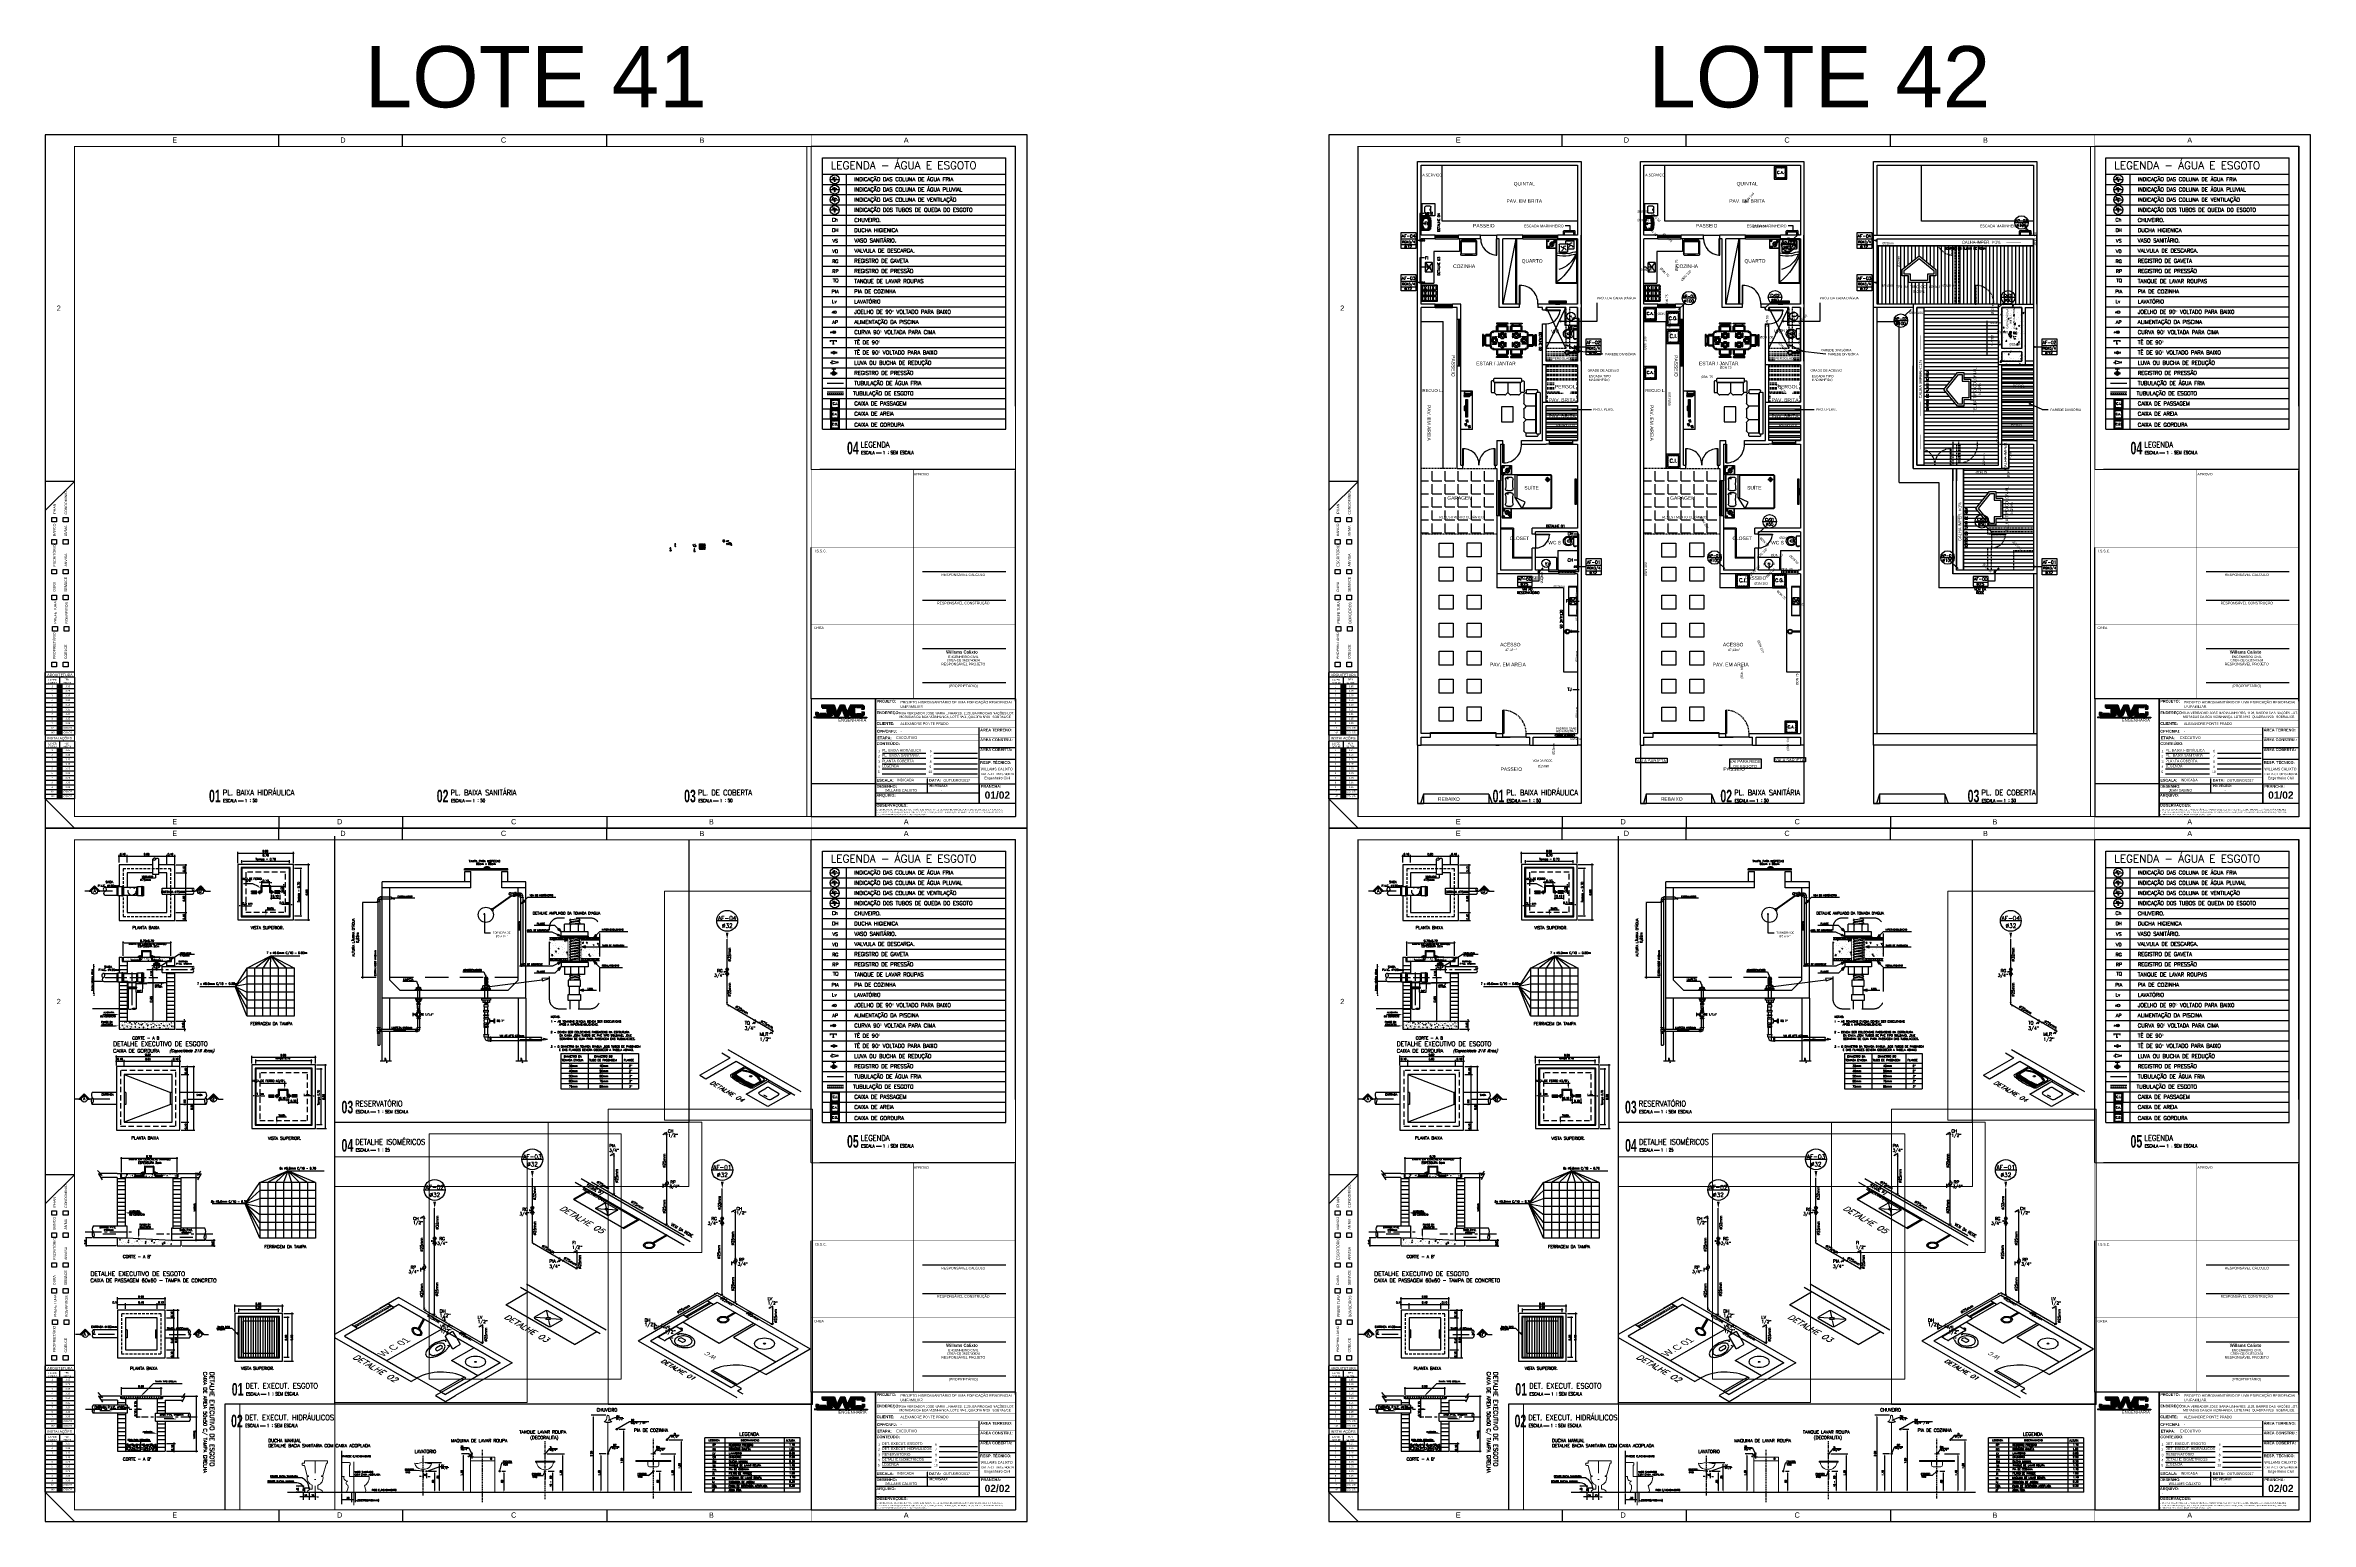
# Paper-space layout 'Layout1' of a CAD drawing. Header units: millimetres. Extents: x 1863 to 2057, y 407 to 533.
# The model-space entities are those that its viewports show. They can reach past a viewport. Long polylines and large blocks are cut down to what shows.
import ezdxf
from ezdxf.enums import TextEntityAlignment as Align

# ---------------------------------------------------------------- set-up
doc = ezdxf.new("R2010")
doc.units = ezdxf.units.MM
doc.header["$LTSCALE"] = 0.5
for name, pattern in [('CENTER', [2, 1.25, -0.25, 0.25, -0.25]), ('CENTER2', [28.575, 19.05, -3.175, 3.175, -3.175]), ('CONTINU', [0]), ('DASHDOT', [25.4, 12.7, -6.35, 0, -6.35]), ('DASHDOT2', [12.7, 6.35, -3.175, 0, -3.175]), ('DASHED2', [0.375, 0.25, -0.125]), ('DIVIDE', [1.25, 0.5, -0.25, 0, -0.25, 0, -0.25]), ('DOT2', [3.175, 0, -3.175]), ('HIDDEN', [9.525, 6.35, -3.175]), ('HIDDEN2', [0.1875, 0.125, -0.0625]), ('HIDDENX2', [0.75, 0.5, -0.25]), ('LS', [0.5, 0.25, -0.25])]:
    doc.linetypes.add(name, pattern=pattern)
for name, color, linetype in [('-HIDRO', 8, 'Continuous'), ('A-LAYOUT', 7, 'Continuous'), ('a-pem-08', 8, 'Continuous'), ('A-PEN-B', 5, 'Continuous'), ('A-PEN-C', 4, 'Continuous'), ('A-PEN-G', 3, 'Continuous'), ('A-PEN-M', 6, 'Continuous'), ('A-PEN-R', 1, 'Continuous'), ('A-PEN-W', 7, 'Continuous'), ('A-PEN-Y', 2, 'Continuous'), ('AF', 5, 'Continuous'), ('AGT C-I', 2, 'Continuous'), ('ALV', 5, 'Continuous'), ('ARQ_VISTA2', 2, 'Continuous'), ('CARIMBO', 2, 'Continuous'), ('CERC02', 3, 'Continuous'), ('CONEXAO_AG_FRIA', 2, 'Continuous'), ('CONEXAO_ESGOTO', 7, 'Continuous'), ('CONEXAO_ESGOTO_ES', 7, 'Continuous'), ('CONEXÃO_HIDRÁULICA', 2, 'Continuous'), ('DETALLHES_CAIXAS', 6, 'Continuous'), ('DETALLHES_HIDRAULICO', 4, 'Continuous'), ('Diametro', 2, 'Continuous'), ('E-TXT-G', 3, 'Continuous'), ('Eixo', 4, 'HIDDENX2'), ('Fluxo', 1, 'Continuous'), ('GROSSA', 3, 'Continuous'), ('HID-TUBAF', 4, 'Continuous'), ('HID-TUBPRIMARIO', 5, 'Continuous'), ('HIDRO 01', 4, 'Continuous'), ('HIDROGRAFIA', 4, 'Continuous'), ('LAYER8', 9, 'Continuous'), ("LINHA - PROJETU'S", 1, 'Continuous'), ('LINHA_SIMETRIA', 1, 'LS'), ('NIVEIS', 1, 'Continuous'), ('P2', 1, 'Continuous'), ('Peças sanitárias', 1, 'Continuous'), ('PORTAS', 3, 'Continuous'), ("PRANCHA - PROJETU'S", 7, 'Continuous'), ('Prumadas_L', 1, 'Continuous'), ('Prumadas_Q', 3, 'Continuous'), ('Prumadas_T', 2, 'Continuous'), ('SANHIDRO', 1, 'DASHDOT'), ('TEXT', 2, 'Continuous'), ('TEXTO', 7, 'Continuous'), ('TEXTO0', 7, 'Continuous'), ('TigreCad', 3, 'Continuous'), ('TUBELPAREDE', 2, 'Continuous'), ('TUBOS_ESGOTO', 5, 'Continuous'), ('TUBULACAO', 2, 'Continuous'), ('TUBULAÇÃO_ESGOTO', 5, 'Continuous'), ('TUBULAÇÃO_HIDRÁULICA', 5, 'Continuous'), ('TXT_0', 7, 'Continuous'), ('TXT_1', 2, 'Continuous'), ('TXT_2', 6, 'Continuous'), ('VISTA1', 1, 'Continuous'), ('VPORT', 5, 'Continuous')]:
    doc.layers.add(name, color=color, linetype=linetype)
for name, color, linetype, lineweight in [('BLOCOS HIDRAULICA', 4, 'Continuous', 9), ('COTAS', 53, 'Continuous', 9), ('DI-Cortes', 1, 'Continuous', 30), ('DI-Cotas', 9, 'Continuous', 20), ('DI-Destaque', 6, 'Continuous', 30), ('DI-Detalhes', 1, 'Continuous', 30), ('DI-Eixos', 7, 'DOT2', 20), ('DI-Eixos @ 0.5', 7, 'DOT2', 20), ('DI-Níveis', 7, 'Continuous', 20), ('DI-Títulos', 3, 'Continuous', 30), ('E-PEN-C', 4, 'Continuous', 15), ('E-TXT-W', 7, 'Continuous', 20), ('TQ-Textos tubo', 2, 'Continuous', 20)]:
    doc.layers.add(name, color=color, linetype=linetype, lineweight=lineweight)
doc.styles.add('100-25', font='ROMANS.shx', dxfattribs={"height": 0.12})
doc.styles.add('ADITIVOCAD', font='ROMANS.shx')
doc.styles.add('ARIAL', font='arial.ttf', dxfattribs={"height": 2})
doc.styles.add('CARIMBO_DADOS', font='arial.ttf', dxfattribs={"height": 0.1})
doc.styles.add('HELVET', font='HELVET.SHX')
doc.styles.add('R80', font='simplex.shx', dxfattribs={"height": 12})
doc.styles.add('REG140', font='romans.shx', dxfattribs={"width": 0.8, "height": 0.35})
doc.styles.add('REG80', font='romans.shx', dxfattribs={"width": 0.8, "height": 0.1})
doc.styles.add('ROMANS', font='romans')
doc.styles.add('SANSSERIF2', font='sanssb__.ttf', dxfattribs={"width": 0.8})
doc.styles.add('VIDAL', font='ARIALUNI.TTF', dxfattribs={"width": 0.9})
doc.dimstyles.new('COTAS_EXTERNAS', dxfattribs={"dimtxt": 0.1, "dimasz": 0.01, "dimexe": 0, "dimexo": 0, "dimgap": 0.07, "dimtad": 1, "dimzin": 5, "dimdsep": 46, "dimtxsty": 'CARIMBO_DADOS', "dimblk1": 'CIRCULOS', "dimblk2": 'CIRCULOS', "dimsah": 1, "dimcen": 0, "dimse1": 1, "dimse2": 1, "dimclrd": 8, "dimclre": 8, "dimclrt": 230, "dimadec": 0, "dimazin": 0, "dimtfac": 100, "dimtix": 1, "dimtmove": 2, "dimatfit": 3, "dimldrblk": 'CIRCULOS', "dimfxl": 1, "dimtolj": 1, "dimtzin": 5, "dimarcsym": 0})
doc.dimstyles.get("Standard").update_dxf_attribs({"dimtxt": 0.18, "dimasz": 0.18, "dimexe": 0.18, "dimexo": 0.0625, "dimgap": 0.09, "dimtad": 0, "dimtih": 1, "dimtoh": 1, "dimdec": 4, "dimzin": 0, "dimdsep": 46, "dimtxsty": 'Standard', "dimcen": 0.09, "dimadec": 0, "dimazin": 0, "dimtfac": 1, "dimtdec": 4, "dimtofl": 0, "dimtmove": 0, "dimatfit": 3, "dimfxl": 1, "dimtolj": 1, "dimtzin": 0, "dimarcsym": 0})

# ---------------------------------------------------------------- blocks, each defined once
blk = doc.blocks.new('ADFSGASDFG')
at = {"layer": "PRANCHA - PROJETU'S"}
h = blk.add_hatch(color=1, dxfattribs=at)
h.set_gradient(color1=(255, 0, 0), color2=(255, 0, 0), tint=1)
h.paths.add_polyline_path([(278.03, 60.27), (277.63, 60.27), (277.63, 59.87), (278.03, 59.87)])
h = blk.add_hatch(color=1, dxfattribs=at)
h.set_gradient(color1=(255, 255, 0), color2=(255, 255, 0), tint=1)
h.paths.add_polyline_path([(278.03, 59.47), (278.03, 59.87), (277.63, 59.87), (277.63, 59.47)])
h = blk.add_hatch(color=1, dxfattribs=at)
h.set_gradient(color1=(0, 255, 0), color2=(0, 255, 0), tint=1)
h.paths.add_polyline_path([(278.03, 59.47), (277.63, 59.47), (277.63, 59.08), (278.03, 59.08)])
h = blk.add_hatch(color=1, dxfattribs=at)
h.set_gradient(color1=(0, 255, 255), color2=(0, 255, 255), tint=1)
h.paths.add_polyline_path([(278.03, 59.08), (277.63, 59.08), (277.63, 58.68), (278.03, 58.68)])
h = blk.add_hatch(color=1, dxfattribs=at)
h.set_gradient(color1=(0, 0, 255), color2=(0, 0, 255), tint=1)
h.paths.add_polyline_path([(278.03, 58.68), (277.63, 58.68), (277.63, 58.29), (278.03, 58.29)])
h = blk.add_hatch(color=1, dxfattribs=at)
h.set_gradient(color1=(255, 0, 255), color2=(255, 0, 255), tint=1)
h.paths.add_polyline_path([(278.03, 58.29), (277.63, 58.29), (277.63, 57.89), (278.03, 57.89)])
h = blk.add_hatch(color=1, dxfattribs=at)
h.set_gradient(color1=(255, 255, 255), tint=1)
h.paths.add_polyline_path([(278.03, 57.89), (277.63, 57.89), (277.63, 57.49), (278.03, 57.49)])
h = blk.add_hatch(color=1, dxfattribs=at)
h.set_gradient(color1=(128, 128, 128), color2=(128, 128, 128), tint=1)
h.paths.add_polyline_path([(278.03, 57.49), (277.63, 57.49), (277.63, 57.1), (278.03, 57.1)])
h = blk.add_hatch(color=1, dxfattribs=at)
h.set_gradient(color1=(192, 192, 192), color2=(192, 192, 192), tint=1)
h.paths.add_polyline_path([(278.03, 57.1), (277.63, 57.1), (277.63, 56.7), (278.03, 56.7)])
h = blk.add_hatch(color=1, dxfattribs=at)
h.set_gradient(color1=(204, 0, 0), color2=(204, 0, 0), tint=1)
h.paths.add_polyline_path([(278.03, 56.31), (278.03, 56.7), (277.63, 56.7), (277.63, 56.31)])
h = blk.add_hatch(color=1, dxfattribs=at)
h.set_gradient(color1=(0, 153, 204), color2=(0, 153, 204), tint=1)
h.paths.add_polyline_path([(278.03, 56.31), (277.63, 56.31), (277.63, 55.91), (278.03, 55.91)])
h = blk.add_hatch(color=1, dxfattribs=at)
h.set_gradient(color1=(255, 0, 0), color2=(255, 0, 0), tint=1)
h.paths.add_polyline_path([(278.03, 54.8), (277.63, 54.8), (277.63, 54.41), (278.03, 54.41)])
h = blk.add_hatch(color=1, dxfattribs=at)
h.set_gradient(color1=(255, 255, 0), color2=(255, 255, 0), tint=1)
h.paths.add_polyline_path([(278.03, 54.01), (278.03, 54.41), (277.63, 54.41), (277.63, 54.01)])
h = blk.add_hatch(color=1, dxfattribs=at)
h.set_gradient(color1=(0, 255, 0), color2=(0, 255, 0), tint=1)
h.paths.add_polyline_path([(278.03, 54.01), (277.63, 54.01), (277.63, 53.61), (278.03, 53.61)])
h = blk.add_hatch(color=1, dxfattribs=at)
h.set_gradient(color1=(0, 255, 255), color2=(0, 255, 255), tint=1)
h.paths.add_polyline_path([(278.03, 53.61), (277.63, 53.61), (277.63, 53.22), (278.03, 53.22)])
h = blk.add_hatch(color=1, dxfattribs=at)
h.set_gradient(color1=(0, 0, 255), color2=(0, 0, 255), tint=1)
h.paths.add_polyline_path([(278.03, 53.22), (277.63, 53.22), (277.63, 52.82), (278.03, 52.82)])
h = blk.add_hatch(color=1, dxfattribs=at)
h.set_gradient(color1=(255, 0, 255), color2=(255, 0, 255), tint=1)
h.paths.add_polyline_path([(278.03, 52.82), (277.63, 52.82), (277.63, 52.43), (278.03, 52.43)])
h = blk.add_hatch(color=1, dxfattribs=at)
h.set_gradient(color1=(255, 255, 255), tint=1)
h.paths.add_polyline_path([(278.03, 52.43), (277.63, 52.43), (277.63, 52.03), (278.03, 52.03)])
h = blk.add_hatch(color=1, dxfattribs=at)
h.set_gradient(color1=(128, 128, 128), color2=(128, 128, 128), tint=1)
h.paths.add_polyline_path([(278.03, 52.03), (277.63, 52.03), (277.63, 51.63), (278.03, 51.63)])
h = blk.add_hatch(color=1, dxfattribs=at)
h.set_gradient(color1=(192, 192, 192), color2=(192, 192, 192), tint=1)
h.paths.add_polyline_path([(278.03, 51.63), (277.63, 51.63), (277.63, 51.24), (278.03, 51.24)])
h = blk.add_hatch(color=1, dxfattribs=at)
h.set_gradient(color1=(204, 0, 0), color2=(204, 0, 0), tint=1)
h.paths.add_polyline_path([(278.03, 50.84), (278.03, 51.24), (277.63, 51.24), (277.63, 50.84)])
h = blk.add_hatch(color=1, dxfattribs=at)
h.set_gradient(color1=(0, 153, 204), color2=(0, 153, 204), tint=1)
h.paths.add_polyline_path([(278.03, 50.84), (277.63, 50.84), (277.63, 50.45), (278.03, 50.45)])
at = {"layer": "PRANCHA - PROJETU'S", "color": 1}
for p, q in [((360.68, 107.35), (276.58, 107.35)), ((276.58, 107.35), (276.58, 47.95)), ((296.58, 106.35), (296.58, 107.35)), ((307.18, 106.35), (307.18, 107.35)), ((360.68, 47.95), (360.68, 107.35)), ((279.08, 77.65), (276.58, 75.15)), ((279.08, 77.65), (276.58, 77.65)), ((279.08, 47.95), (276.58, 50.45)), ((296.58, 48.95), (296.58, 47.95)), ((307.18, 48.95), (307.18, 47.95)), ((307.18, 48.95), (307.18, 47.95)), ((276.58, 47.95), (360.68, 47.95))]:
    blk.add_line(p, q, dxfattribs=at)
at = {"layer": "PRANCHA - PROJETU'S"}
for p, q in [((279.09, 61.3), (276.58, 61.3)), ((276.58, 55.91), (276.58, 61.27)), ((279.09, 60.88), (276.58, 60.88)), ((279.09, 60.88), (276.58, 60.88)), ((279.09, 60.27), (276.58, 60.27)), ((277.63, 55.91), (277.63, 60.27)), ((277.83, 60.27), (277.83, 60.88)), ((278.03, 55.91), (278.03, 60.27)), ((279.09, 60.88), (279.09, 55.91)), ((279.09, 59.87), (276.58, 59.87)), ((279.09, 59.47), (276.58, 59.47)), ((279.09, 59.08), (276.58, 59.08)), ((279.09, 58.68), (276.58, 58.68)), ((279.09, 58.29), (276.58, 58.29)), ((279.09, 57.89), (276.58, 57.89)), ((279.09, 57.49), (276.58, 57.49)), ((279.09, 57.1), (276.58, 57.1)), ((279.09, 56.7), (276.58, 56.7)), ((279.09, 56.31), (276.58, 56.31)), ((279.09, 55.91), (276.58, 55.91)), ((279.09, 55.41), (276.58, 55.41)), ((276.58, 50.45), (276.58, 55.41)), ((279.09, 54.8), (276.58, 54.8)), ((279.09, 54.41), (276.58, 54.41)), ((277.63, 50.45), (277.63, 54.8)), ((277.83, 54.8), (277.83, 55.41)), ((278.03, 50.45), (278.03, 54.8)), ((279.09, 55.41), (279.09, 50.45)), ((279.09, 54.01), (276.58, 54.01)), ((279.09, 53.61), (276.58, 53.61)), ((279.09, 53.22), (276.58, 53.22)), ((279.09, 52.82), (276.58, 52.82)), ((279.09, 52.43), (276.58, 52.43)), ((279.09, 52.03), (276.58, 52.03)), ((279.09, 51.63), (276.58, 51.63)), ((279.09, 51.24), (276.58, 51.24)), ((279.09, 50.84), (276.58, 50.84)), ((279.09, 50.45), (276.58, 50.45))]:
    blk.add_line(p, q, dxfattribs=at)
at = {"layer": "PRANCHA - PROJETU'S", "color": 4, "const_width": 0.1}
blk.add_lwpolyline([(279.08, 106.35), (359.68, 106.35), (359.68, 48.95), (279.08, 48.95)], close=True, dxfattribs=at)
at = {"layer": "PRANCHA - PROJETU'S"}
for points in [[(277.13, 74.57), (277.55, 74.57), (277.55, 74.19), (277.13, 74.19)], [(278.11, 74.57), (278.53, 74.57), (278.53, 74.19), (278.11, 74.19)], [(277.13, 72.67), (277.55, 72.67), (277.55, 72.29), (277.13, 72.29)], [(278.11, 72.67), (278.53, 72.67), (278.53, 72.29), (278.11, 72.29)], [(277.13, 70.12), (277.55, 70.12), (277.55, 69.73), (277.13, 69.73)], [(278.11, 70.12), (278.53, 70.12), (278.53, 69.73), (278.11, 69.73)], [(277.13, 67.9), (277.55, 67.9), (277.55, 67.52), (277.13, 67.52)], [(278.11, 67.9), (278.53, 67.9), (278.53, 67.52), (278.11, 67.52)], [(277.2, 65.21), (277.62, 65.21), (277.62, 64.82), (277.2, 64.82)], [(278.18, 65.21), (278.59, 65.21), (278.59, 64.82), (278.18, 64.82)], [(277.13, 62.16), (277.55, 62.16), (277.55, 61.77), (277.13, 61.77)], [(278.11, 62.16), (278.53, 62.16), (278.53, 61.77), (278.11, 61.77)]]:
    blk.add_lwpolyline(points, close=True, dxfattribs=at)
at = {"layer": "PRANCHA - PROJETU'S", "color": 50, "linetype": 'Continuous', "style": 'ARIAL'}
for s, p in [('E', (287.66, 106.9)), ('D', (302.07, 106.9)), ('C', (315.83, 106.9)), ('2', (277.73, 92.5)), ('E', (287.66, 48.5)), ('D', (301.79, 48.5)), ('C', (316.7, 48.5)), ('C', (316.7, 48.5))]:
    blk.add_text(s, height=0.45, dxfattribs=at).set_placement(p, align=Align.MIDDLE)
at = {"layer": "PRANCHA - PROJETU'S", "color": 2, "style": 'ARIAL'}
for s, height, p in [('IPHAN', 0.217, (277.26, 74.82)), ('CONDOMÍNIO', 0.217, (278.23, 74.82)), ('BANCO', 0.217, (277.24, 72.96)), ('AMMA', 0.217, (278.22, 72.96)), ('ESCRITÓRIO', 0.217, (277.26, 70.36)), ('ANVISA', 0.217, (278.23, 70.36)), ('OBRA', 0.217, (277.24, 68.19)), ('SEMACE', 0.217, (278.22, 68.19)), ('PREFEITURA', 0.217, (277.31, 65.47)), ('BOMBEIROS', 0.217, (278.29, 65.47)), ('PROPRIETÁRIO', 0.2168, (277.24, 62.43)), ('COELCE', 0.217, (278.22, 62.43))]:
    blk.add_text(s, height=height, rotation=90, dxfattribs=at).set_placement(p, align=Align.TOP_LEFT)
for s, p in [('ARQUITETURA', (276.74, 61.18)), ('INSTALAÇÕES', (276.74, 55.76))]:
    blk.add_text(s, height=0.2168, dxfattribs=at).set_placement(p, align=Align.TOP_LEFT)
at = {"layer": "PRANCHA - PROJETU'S", "style": 'ARIAL'}
for s, p in [('COR Nº', (276.83, 60.47)), ('LAYER', (276.86, 60.72)), ('1', (277.1, 60.17)), ('WIDTH', (278.11, 60.47)), ('PEN', (278.21, 60.75)), ('0.65', (278.3, 60.17)), ('2', (277.1, 59.78)), ('3', (277.1, 59.38)), ('4', (277.1, 58.99)), ('5', (277.1, 58.59)), ('0.25', (278.3, 59.78)), ('0.35', (278.3, 59.38)), ('0.10', (278.3, 58.99)), ('0.50', (278.3, 58.59)), ('12', (277.05, 56.61)), ('6', (277.1, 58.19)), ('7', (277.1, 57.8)), ('8', (277.1, 57.4)), ('9', (277.1, 57.01)), ('COLOR', (278.14, 56.61)), ('0.15', (278.3, 58.19)), ('0.20', (278.3, 57.8)), ('0.05', (278.3, 57.4)), ('0.05', (278.3, 57.01)), ('COR Nº', (276.83, 55.01)), ('LAYER', (276.86, 55.26)), ('142', (277.02, 56.21)), ('1', (277.1, 54.71)), ('WIDTH', (278.11, 55.01)), ('COLOR', (278.14, 56.21)), ('PEN', (278.21, 55.28)), ('0.25', (278.3, 54.71)), ('2', (277.1, 54.31)), ('3', (277.1, 53.92)), ('4', (277.1, 53.52)), ('5', (277.1, 53.13)), ('6', (277.1, 52.73)), ('0.18', (278.3, 54.31)), ('0.10', (278.3, 53.92)), ('0.15', (278.3, 53.52)), ('0.25', (278.3, 53.13)), ('0.35', (278.3, 52.73)), ('142', (277.02, 50.75)), ('12', (277.05, 51.15)), ('7', (277.1, 52.33)), ('8', (277.1, 51.94)), ('9', (277.1, 51.54)), ('COLOR', (278.14, 51.15)), ('COLOR', (278.14, 50.75)), ('0.25', (278.3, 52.33)), ('0.09', (278.3, 51.94)), ('0.09', (278.3, 51.54))]:
    blk.add_text(s, height=0.148, dxfattribs=at).set_placement(p, align=Align.TOP_LEFT)
blk = doc.blocks.new('CRBODADOSÇ')
at = {"layer": "PRANCHA - PROJETU'S", "color": 3}
blk.add_line((164.83, 196.92), (165.29, 196.92), dxfattribs=at)
at = {"layer": "PRANCHA - PROJETU'S", "color": 3, "style": 'REG80', "width": 0.8}
for s, p in [('ESCALA', (163.55, 196.8)), ('1', (165.41, 196.8)), (':', (165.83, 196.84))]:
    blk.add_text(s, height=0.27, dxfattribs=at).set_placement(p)
at = {"layer": "PRANCHA - PROJETU'S", "color": 2, "style": 'REG140', "width": 0.8}
for tag, p in [('PROJETO', (163.52, 198.07)), ('DESENHO', (163.52, 197.39))]:
    blk.add_attdef(tag, p, '', height=0.472, dxfattribs=at)
at = {"layer": "PRANCHA - PROJETU'S", "style": 'SANSSERIF2', "width": 0.6}
blk.add_attdef('00', text='', height=1.08, dxfattribs=at).set_placement((162.84, 196.79), align=Align.CENTER)
at = {"layer": "PRANCHA - PROJETU'S", "color": 3, "style": 'REG80', "width": 0.8}
blk.add_attdef('ESCALA', (166.07, 196.81), '', height=0.27, dxfattribs=at)
blk = doc.blocks.new('*X22')
at = {"color": 0}
for p, q in [((189.81, 137.78), (190.14, 138.11)), ((189.82, 137.85), (190.07, 138.1)), ((189.87, 137.95), (189.97, 138.05)), ((189.91, 137.83), (190.18, 138.1)), ((189.98, 137.85), (190.18, 138.05)), ((190.03, 137.85), (190.18, 138)), ((190.07, 137.84), (190.18, 137.94)), ((190.11, 137.82), (190.18, 137.89)), ((190.14, 137.8), (190.18, 137.84)), ((190.17, 137.78), (190.18, 137.78)), ((190.18, 138.1), (190.19, 138.12)), ((190.18, 138.05), (190.24, 138.11)), ((190.18, 138), (190.29, 138.1)), ((190.18, 137.94), (190.32, 138.09)), ((190.18, 137.89), (190.36, 138.07)), ((190.18, 137.84), (190.39, 138.05)), ((190.18, 137.78), (190.42, 138.03)), ((190.2, 137.75), (190.45, 138)), ((190.23, 137.72), (190.24, 137.74)), ((190.24, 137.74), (190.48, 137.97)), ((190.26, 137.7), (190.3, 137.74)), ((190.29, 137.69), (190.35, 137.74)), ((190.3, 137.74), (190.5, 137.94)), ((190.33, 137.67), (190.4, 137.74)), ((190.35, 137.74), (190.52, 137.91)), ((190.38, 137.67), (190.46, 137.74)), ((190.4, 137.74), (190.53, 137.87)), ((190.43, 137.67), (190.51, 137.74)), ((190.46, 137.74), (190.55, 137.83)), ((190.5, 137.68), (190.56, 137.74)), ((190.51, 137.74), (190.55, 137.79))]:
    blk.add_line(p, q, dxfattribs=at)
blk = doc.blocks.new('*X23')
at = {"color": 0}
for p, q in [((101.59, 65.46), (101.92, 65.79)), ((101.61, 65.46), (101.93, 65.78)), ((101.63, 65.46), (101.94, 65.77)), ((101.64, 65.46), (101.95, 65.76)), ((101.66, 65.46), (101.96, 65.75)), ((101.74, 65.5), (101.69, 65.56)), ((101.75, 65.52), (101.7, 65.57)), ((101.75, 65.53), (101.71, 65.58)), ((101.76, 65.55), (101.72, 65.59)), ((101.76, 65.54), (101.72, 65.59)), ((101.77, 65.56), (101.73, 65.6)), ((101.78, 65.57), (101.74, 65.61)), ((101.79, 65.58), (101.75, 65.62)), ((101.8, 65.59), (101.76, 65.63)), ((101.81, 65.6), (101.77, 65.64)), ((101.82, 65.61), (101.78, 65.65)), ((101.83, 65.62), (101.79, 65.66)), ((101.85, 65.63), (101.8, 65.67)), ((101.84, 65.62), (101.8, 65.67)), ((101.86, 65.63), (101.81, 65.68)), ((101.88, 65.64), (101.82, 65.69)), ((101.89, 65.64), (101.83, 65.7)), ((101.91, 65.64), (101.84, 65.71)), ((101.85, 65.63), (101.97, 65.75)), ((101.93, 65.64), (101.85, 65.72)), ((101.94, 65.64), (101.86, 65.73)), ((101.87, 65.64), (101.98, 65.74)), ((101.97, 65.64), (101.87, 65.74)), ((101.99, 65.63), (101.87, 65.74)), ((102.04, 65.6), (101.88, 65.75)), ((102.2, 65.46), (101.89, 65.76)), ((102.22, 65.46), (101.9, 65.77)), ((101.9, 65.64), (101.98, 65.73)), ((102.23, 65.46), (101.91, 65.78)), ((102.25, 65.46), (101.92, 65.79)), ((101.92, 65.64), (101.99, 65.72)), ((101.93, 65.64), (102, 65.71)), ((101.95, 65.64), (102.01, 65.7)), ((101.96, 65.64), (102.02, 65.69)), ((101.98, 65.63), (102.03, 65.68)), ((101.99, 65.63), (102.04, 65.68)), ((102, 65.62), (102.05, 65.67)), ((102.01, 65.62), (102.06, 65.66)), ((102.03, 65.61), (102.06, 65.65)), ((102.04, 65.6), (102.07, 65.64)), ((102.05, 65.59), (102.08, 65.63)), ((102.05, 65.59), (102.09, 65.62)), ((102.06, 65.58), (102.1, 65.61)), ((102.07, 65.57), (102.11, 65.6)), ((102.18, 65.46), (102.07, 65.57)), ((102.08, 65.56), (102.12, 65.6)), ((102.08, 65.54), (102.13, 65.59)), ((102.09, 65.53), (102.14, 65.58)), ((102.09, 65.52), (102.14, 65.57)), ((102.1, 65.51), (102.15, 65.56)), ((101.6, 65.46), (101.59, 65.46)), ((101.61, 65.46), (101.6, 65.47)), ((101.63, 65.46), (101.61, 65.48)), ((101.65, 65.46), (101.62, 65.49)), ((101.67, 65.46), (101.63, 65.5)), ((101.69, 65.46), (101.64, 65.51)), ((101.72, 65.46), (101.65, 65.52)), ((101.7, 65.46), (101.65, 65.51)), ((101.74, 65.46), (101.66, 65.53)), ((101.74, 65.47), (101.67, 65.54)), ((101.74, 65.49), (101.68, 65.55)), ((101.68, 65.46), (101.75, 65.53)), ((101.7, 65.46), (101.74, 65.5)), ((101.71, 65.46), (101.74, 65.48)), ((101.73, 65.46), (101.74, 65.46)), ((102.16, 65.46), (102.09, 65.53)), ((102.1, 65.49), (102.16, 65.55)), ((102.1, 65.48), (102.17, 65.54)), ((102.14, 65.46), (102.1, 65.5)), ((102.13, 65.46), (102.1, 65.48)), ((102.11, 65.46), (102.18, 65.53)), ((102.11, 65.46), (102.11, 65.46)), ((102.12, 65.46), (102.19, 65.52)), ((102.14, 65.46), (102.2, 65.52)), ((102.16, 65.46), (102.21, 65.51)), ((102.17, 65.46), (102.21, 65.5)), ((102.19, 65.46), (102.22, 65.49)), ((102.21, 65.46), (102.23, 65.48)), ((102.23, 65.46), (102.24, 65.47)), ((102.24, 65.46), (102.25, 65.46))]:
    blk.add_line(p, q, dxfattribs=at)
blk = doc.blocks.new('*X20')
at = {"color": 0}
for p, q in [((101.59, 65.46), (101.92, 65.79)), ((101.61, 65.46), (101.93, 65.78)), ((101.63, 65.46), (101.94, 65.77)), ((101.64, 65.46), (101.95, 65.76)), ((101.66, 65.46), (101.96, 65.75)), ((101.74, 65.5), (101.69, 65.56)), ((101.75, 65.52), (101.7, 65.57)), ((101.75, 65.53), (101.71, 65.58)), ((101.76, 65.55), (101.72, 65.59)), ((101.76, 65.54), (101.72, 65.59)), ((101.77, 65.56), (101.73, 65.6)), ((101.78, 65.57), (101.74, 65.61)), ((101.79, 65.58), (101.75, 65.62)), ((101.8, 65.59), (101.76, 65.63)), ((101.81, 65.6), (101.77, 65.64)), ((101.82, 65.61), (101.78, 65.65)), ((101.83, 65.62), (101.79, 65.66)), ((101.85, 65.63), (101.8, 65.67)), ((101.84, 65.62), (101.8, 65.67)), ((101.86, 65.63), (101.81, 65.68)), ((101.88, 65.64), (101.82, 65.69)), ((101.89, 65.64), (101.83, 65.7)), ((101.91, 65.64), (101.84, 65.71)), ((101.85, 65.63), (101.97, 65.75)), ((101.93, 65.64), (101.85, 65.72)), ((101.94, 65.64), (101.86, 65.73)), ((101.87, 65.64), (101.98, 65.74)), ((101.97, 65.64), (101.87, 65.74)), ((101.99, 65.63), (101.87, 65.74)), ((102.04, 65.6), (101.88, 65.75)), ((102.2, 65.46), (101.89, 65.76)), ((102.22, 65.46), (101.9, 65.77)), ((101.9, 65.64), (101.98, 65.73)), ((102.23, 65.46), (101.91, 65.78)), ((102.25, 65.46), (101.92, 65.79)), ((101.92, 65.64), (101.99, 65.72)), ((101.93, 65.64), (102, 65.71)), ((101.95, 65.64), (102.01, 65.7)), ((101.96, 65.64), (102.02, 65.69)), ((101.98, 65.63), (102.03, 65.68)), ((101.99, 65.63), (102.04, 65.68)), ((102, 65.62), (102.05, 65.67)), ((102.01, 65.62), (102.06, 65.66)), ((102.03, 65.61), (102.06, 65.65)), ((102.04, 65.6), (102.07, 65.64)), ((102.05, 65.59), (102.08, 65.63)), ((102.05, 65.59), (102.09, 65.62)), ((102.06, 65.58), (102.1, 65.61)), ((102.07, 65.57), (102.11, 65.6)), ((102.18, 65.46), (102.07, 65.57)), ((102.08, 65.56), (102.12, 65.6)), ((102.08, 65.54), (102.13, 65.59)), ((102.09, 65.53), (102.14, 65.58)), ((102.09, 65.52), (102.14, 65.57)), ((102.1, 65.51), (102.15, 65.56)), ((101.6, 65.46), (101.59, 65.46)), ((101.61, 65.46), (101.6, 65.47)), ((101.63, 65.46), (101.61, 65.48)), ((101.65, 65.46), (101.62, 65.49)), ((101.67, 65.46), (101.63, 65.5)), ((101.69, 65.46), (101.64, 65.51)), ((101.72, 65.46), (101.65, 65.52)), ((101.7, 65.46), (101.65, 65.51)), ((101.74, 65.46), (101.66, 65.53)), ((101.74, 65.47), (101.67, 65.54)), ((101.74, 65.49), (101.68, 65.55)), ((101.68, 65.46), (101.75, 65.53)), ((101.7, 65.46), (101.74, 65.5)), ((101.71, 65.46), (101.74, 65.48)), ((101.73, 65.46), (101.74, 65.46)), ((102.16, 65.46), (102.09, 65.53)), ((102.1, 65.49), (102.16, 65.55)), ((102.1, 65.48), (102.17, 65.54)), ((102.14, 65.46), (102.1, 65.5)), ((102.13, 65.46), (102.1, 65.48)), ((102.11, 65.46), (102.18, 65.53)), ((102.11, 65.46), (102.11, 65.46)), ((102.12, 65.46), (102.19, 65.52)), ((102.14, 65.46), (102.2, 65.52)), ((102.16, 65.46), (102.21, 65.51)), ((102.17, 65.46), (102.21, 65.5)), ((102.19, 65.46), (102.22, 65.49)), ((102.21, 65.46), (102.23, 65.48)), ((102.23, 65.46), (102.24, 65.47)), ((102.24, 65.46), (102.25, 65.46))]:
    blk.add_line(p, q, dxfattribs=at)
blk = doc.blocks.new('*X21')
at = {"color": 0}
for p, q in [((101.59, 65.46), (101.92, 65.79)), ((101.61, 65.46), (101.93, 65.78)), ((101.63, 65.46), (101.94, 65.77)), ((101.64, 65.46), (101.95, 65.76)), ((101.66, 65.46), (101.96, 65.75)), ((101.74, 65.5), (101.69, 65.56)), ((101.75, 65.52), (101.7, 65.57)), ((101.75, 65.53), (101.71, 65.58)), ((101.76, 65.55), (101.72, 65.59)), ((101.76, 65.54), (101.72, 65.59)), ((101.77, 65.56), (101.73, 65.6)), ((101.78, 65.57), (101.74, 65.61)), ((101.79, 65.58), (101.75, 65.62)), ((101.8, 65.59), (101.76, 65.63)), ((101.81, 65.6), (101.77, 65.64)), ((101.82, 65.61), (101.78, 65.65)), ((101.83, 65.62), (101.79, 65.66)), ((101.85, 65.63), (101.8, 65.67)), ((101.84, 65.62), (101.8, 65.67)), ((101.86, 65.63), (101.81, 65.68)), ((101.88, 65.64), (101.82, 65.69)), ((101.89, 65.64), (101.83, 65.7)), ((101.91, 65.64), (101.84, 65.71)), ((101.85, 65.63), (101.97, 65.75)), ((101.93, 65.64), (101.85, 65.72)), ((101.94, 65.64), (101.86, 65.73)), ((101.87, 65.64), (101.98, 65.74)), ((101.97, 65.64), (101.87, 65.74)), ((101.99, 65.63), (101.87, 65.74)), ((102.04, 65.6), (101.88, 65.75)), ((102.2, 65.46), (101.89, 65.76)), ((102.22, 65.46), (101.9, 65.77)), ((101.9, 65.64), (101.98, 65.73)), ((102.23, 65.46), (101.91, 65.78)), ((102.25, 65.46), (101.92, 65.79)), ((101.92, 65.64), (101.99, 65.72)), ((101.93, 65.64), (102, 65.71)), ((101.95, 65.64), (102.01, 65.7)), ((101.96, 65.64), (102.02, 65.69)), ((101.98, 65.63), (102.03, 65.68)), ((101.99, 65.63), (102.04, 65.68)), ((102, 65.62), (102.05, 65.67)), ((102.01, 65.62), (102.06, 65.66)), ((102.03, 65.61), (102.06, 65.65)), ((102.04, 65.6), (102.07, 65.64)), ((102.05, 65.59), (102.08, 65.63)), ((102.05, 65.59), (102.09, 65.62)), ((102.06, 65.58), (102.1, 65.61)), ((102.07, 65.57), (102.11, 65.6)), ((102.18, 65.46), (102.07, 65.57)), ((102.08, 65.56), (102.12, 65.6)), ((102.08, 65.54), (102.13, 65.59)), ((102.09, 65.53), (102.14, 65.58)), ((102.09, 65.52), (102.14, 65.57)), ((102.1, 65.51), (102.15, 65.56)), ((101.6, 65.46), (101.59, 65.46)), ((101.61, 65.46), (101.6, 65.47)), ((101.63, 65.46), (101.61, 65.48)), ((101.65, 65.46), (101.62, 65.49)), ((101.67, 65.46), (101.63, 65.5)), ((101.69, 65.46), (101.64, 65.51)), ((101.72, 65.46), (101.65, 65.52)), ((101.7, 65.46), (101.65, 65.51)), ((101.74, 65.46), (101.66, 65.53)), ((101.74, 65.47), (101.67, 65.54)), ((101.74, 65.49), (101.68, 65.55)), ((101.68, 65.46), (101.75, 65.53)), ((101.7, 65.46), (101.74, 65.5)), ((101.71, 65.46), (101.74, 65.48)), ((101.73, 65.46), (101.74, 65.46)), ((102.16, 65.46), (102.09, 65.53)), ((102.1, 65.49), (102.16, 65.55)), ((102.1, 65.48), (102.17, 65.54)), ((102.14, 65.46), (102.1, 65.5)), ((102.13, 65.46), (102.1, 65.48)), ((102.11, 65.46), (102.18, 65.53)), ((102.11, 65.46), (102.11, 65.46)), ((102.12, 65.46), (102.19, 65.52)), ((102.14, 65.46), (102.2, 65.52)), ((102.16, 65.46), (102.21, 65.51)), ((102.17, 65.46), (102.21, 65.5)), ((102.19, 65.46), (102.22, 65.49)), ((102.21, 65.46), (102.23, 65.48)), ((102.23, 65.46), (102.24, 65.47)), ((102.24, 65.46), (102.25, 65.46))]:
    blk.add_line(p, q, dxfattribs=at)
blk = doc.blocks.new('_ArchTick')
at = {"color": 0, "const_width": 0.15}
blk.add_lwpolyline([(-0.5, -0.5), (0.5, 0.5)], dxfattribs=at)
blk = doc.blocks.new('efrgwbhwbnwbwb')
at = {"layer": 'A-PEN-C'}
blk.add_lwpolyline([(952.214, 187.44), (952.244, 187.406), (952.248, 187.386), (952.25, 187.363), (952.248, 187.323), (952.241, 187.284), (952.22, 187.212), (952.193, 187.19), (952.183, 187.172), (952.166, 187.17), (951.934, 187.201), (951.882, 187.133), (951.826, 187.143), (951.823, 187.137), (951.792, 187.122), (951.775, 187.12), (951.753, 187.116), (951.749, 187.116), (951.745, 187.118), (951.732, 187.121), (951.723, 187.124), (951.716, 187.131), (951.713, 187.132), (951.71, 187.135), (951.705, 187.141), (951.702, 187.145), (951.697, 187.158), (951.692, 187.164), (951.692, 187.176), (951.692, 187.186), (951.693, 187.195), (951.694, 187.202), (951.689, 187.209), (951.68, 187.221), (951.69, 187.227), (951.693, 187.233), (951.693, 187.237), (951.692, 187.242), (951.69, 187.245), (951.69, 187.245), (951.674, 187.245), (951.671, 187.245), (951.661, 187.243), (951.658, 187.238), (951.649, 187.218), (951.638, 187.198), (951.622, 187.185), (951.62, 187.169), (951.608, 187.168), (951.577, 187.169), (951.557, 187.172), (951.554, 187.172), (949.796, 185.919), (949.799, 185.871), (949.786, 185.839), (949.784, 185.826), (949.784, 185.815), (949.74, 185.789), (949.714, 185.782), (949.708, 185.78), (949.712, 185.739), (949.706, 185.751), (949.643, 185.841), (949.613, 185.872), (949.592, 185.894), (949.567, 185.917), (949.557, 185.926), (949.609, 185.926), (949.629, 185.938), (949.635, 185.945), (949.646, 185.965), (949.669, 185.972), (949.687, 185.986), (949.697, 185.992), (949.711, 185.992), (949.718, 185.991), (949.752, 185.967), (949.755, 185.966), (949.762, 185.966), (951.512, 187.209), (951.515, 187.225), (951.511, 187.246), (951.505, 187.259), (951.503, 187.264), (951.499, 187.274), (951.493, 187.289), (951.464, 187.291), (951.447, 187.295), (951.437, 187.282), (951.443, 187.279), (951.429, 187.273), (951.417, 187.271), (951.41, 187.271), (951.393, 187.277), (951.364, 187.289), (951.342, 187.291), (951.327, 187.31), (951.325, 187.33), (951.325, 187.355), (951.328, 187.388), (951.33, 187.403), (951.333, 187.418), (951.333, 187.43), (951.337, 187.44), (951.348, 187.457), (951.352, 187.477), (951.354, 187.483), (951.362, 187.491), (951.369, 187.496), (951.376, 187.511), (951.377, 187.516), (951.388, 187.524), (951.46, 187.518), (951.482, 187.507), (951.488, 187.496), (951.489, 187.487), (951.68, 187.47), (951.686, 187.483), (951.823, 187.47), (951.867, 187.544), (951.916, 187.551), (951.991, 187.458), (952.045, 187.456), (952.07, 187.456), (952.094, 187.456), (952.173, 187.445), (952.198, 187.445), (952.206, 187.444), (952.214, 187.44)], dxfattribs=at)
blk.add_circle((949.083, 185.372), 0.729, dxfattribs=at)
at = {"layer": 'A-PEN-G'}
for points in [[(951.495, 187.486), (951.487, 187.436), (951.487, 187.423), (951.487, 187.399), (951.489, 187.367), (951.476, 187.338), (951.469, 187.329), (951.447, 187.295)], [(951.694, 187.482), (951.724, 187.435), (951.711, 187.392), (951.701, 187.364), (951.693, 187.346), (951.671, 187.338), (951.668, 187.352), (951.685, 187.378), (951.691, 187.395), (951.694, 187.405), (951.695, 187.415), (951.695, 187.432), (951.694, 187.445), (951.688, 187.458), (951.68, 187.47)], [(951.836, 187.234), (951.825, 187.289), (951.781, 187.319), (951.774, 187.319), (951.726, 187.31), (951.714, 187.297), (951.695, 187.262), (951.694, 187.256), (951.69, 187.245)], [(951.823, 187.47), (951.888, 187.433), (951.878, 187.286), (951.836, 187.234)], [(951.991, 187.458), (951.971, 187.269), (951.882, 187.133), (951.826, 187.143), (951.91, 187.263), (951.927, 187.442), (951.867, 187.544)], [(952, 187.457), (952.012, 187.401), (952.01, 187.377), (952.008, 187.35), (952.003, 187.323), (951.996, 187.301), (951.992, 187.28), (951.991, 187.268), (951.99, 187.246), (951.986, 187.224), (951.973, 187.201)], [(952.012, 187.457), (952.024, 187.4), (952.022, 187.376), (952.02, 187.349), (952.015, 187.322), (952.009, 187.3), (952.004, 187.279), (952.003, 187.268), (952.002, 187.246), (951.998, 187.224), (951.985, 187.201)], [(952.03, 187.456), (952.042, 187.399), (952.04, 187.376), (952.038, 187.348), (952.033, 187.322), (952.027, 187.299), (952.022, 187.278), (952.021, 187.267), (952.02, 187.245), (952.016, 187.223), (952.003, 187.2)], [(952.053, 187.456), (952.065, 187.399), (952.063, 187.375), (952.06, 187.348), (952.055, 187.321), (952.049, 187.299), (952.045, 187.278), (952.044, 187.267), (952.042, 187.244), (952.039, 187.223), (952.026, 187.2)], [(952.07, 187.456), (952.082, 187.399), (952.08, 187.375), (952.078, 187.348), (952.073, 187.321), (952.066, 187.299), (952.062, 187.278), (952.061, 187.267), (952.06, 187.244), (952.056, 187.223), (952.043, 187.2)], [(952.09, 187.456), (952.101, 187.399), (952.099, 187.375), (952.097, 187.348), (952.092, 187.321), (952.086, 187.299), (952.081, 187.278), (952.08, 187.267), (952.079, 187.244), (952.075, 187.223), (952.062, 187.2)], [(952.103, 187.455), (952.115, 187.398), (952.113, 187.374), (952.11, 187.347), (952.105, 187.32), (952.099, 187.298), (952.095, 187.277), (952.093, 187.265), (952.092, 187.243), (952.088, 187.221), (952.075, 187.198)], [(952.12, 187.452), (952.131, 187.395), (952.13, 187.372), (952.127, 187.345), (952.122, 187.318), (952.116, 187.295), (952.112, 187.274), (952.11, 187.263), (952.109, 187.241), (952.105, 187.219), (952.092, 187.196)], [(952.133, 187.45), (952.145, 187.394), (952.143, 187.37), (952.141, 187.343), (952.136, 187.316), (952.13, 187.294), (952.125, 187.273), (952.124, 187.261), (952.123, 187.239), (952.119, 187.217), (952.106, 187.194)], [(952.144, 187.449), (952.156, 187.392), (952.154, 187.369), (952.151, 187.341), (952.146, 187.315), (952.14, 187.292), (952.136, 187.271), (952.134, 187.26), (952.133, 187.238), (952.129, 187.216), (952.116, 187.193)], [(952.162, 187.45), (952.174, 187.393), (952.172, 187.369), (952.169, 187.342), (952.165, 187.315), (952.158, 187.293), (952.154, 187.272), (952.153, 187.261), (952.151, 187.238), (952.148, 187.216), (952.135, 187.193)], [(952.173, 187.445), (952.184, 187.388), (952.183, 187.365), (952.18, 187.337), (952.175, 187.311), (952.169, 187.288), (952.165, 187.267), (952.163, 187.256), (952.162, 187.234), (952.158, 187.212), (952.145, 187.189)], [(952.185, 187.445), (952.197, 187.388), (952.195, 187.365), (952.193, 187.337), (952.188, 187.311), (952.181, 187.288), (952.177, 187.267), (952.176, 187.256), (952.175, 187.234), (952.171, 187.212), (952.158, 187.189)], [(952.195, 187.445), (952.207, 187.388), (952.205, 187.365), (952.203, 187.337), (952.198, 187.311), (952.192, 187.288), (952.187, 187.267), (952.186, 187.256), (952.185, 187.234), (952.181, 187.212), (952.168, 187.189)], [(952.21, 187.442), (952.222, 187.385), (952.22, 187.362), (952.218, 187.334), (952.213, 187.308), (952.206, 187.285), (952.202, 187.264), (952.201, 187.253), (952.2, 187.231), (952.196, 187.209), (952.183, 187.186)]]:
    blk.add_lwpolyline(points, dxfattribs=at)
blk = doc.blocks.new('CIRCULOS')
at = {"layer": 'COTAS'}
for p, q in [((-4, 0), (4, 0)), ((0, 4), (0, -4))]:
    blk.add_line(p, q, dxfattribs=at)
for radius in [2, 1]:
    blk.add_circle((0, 0), radius, dxfattribs=at)
blk = doc.blocks.new('Adh_Afn')
blk.add_line((-0.25, 0), (0.25, 0))
blk.add_circle((0, 0), 0.25)
at = {"flags": 8}
for tag, p in [('$AF', (0, 0.07)), ('$DIAM', (0, -0.091))]:
    blk.add_attdef(tag, text='', height=0.1, dxfattribs=at).set_placement(p, align=Align.MIDDLE)
blk = doc.blocks.new('ADH_HIUTILIZ1')
blk.add_line((0.12, 0), (0.12, 0))
at = {"flags": 8}
blk.add_attdef('$N', text='', height=0.09, dxfattribs=at).set_placement((0.226, 0.042), align=Align.MIDDLE)
blk = doc.blocks.new('Adh_cx_j90b')
blk.add_lwpolyline([(-0.068, 0.022), (-0.068, -0.022), (-0.068, 0), (-0.006, 0)])
blk.add_circle((0, 0), 0.0359)
blk = doc.blocks.new('Adh_cx_c90c')
h = blk.add_hatch()
h.set_pattern_fill('_U', color=256, scale=0.002, angle=45, style=0, double=1, pattern_type=0)
h.set_pattern_definition([(45, (-6.0733674, -5.0413484), (-0.00141421356, 0.00141421356), []), (135, (-6.0733674, -5.0413484), (-0.00141421356, -0.00141421356), [])])
h.paths.add_polyline_path([(-0.017, 0, 1), (0.017, 0, 1)])
blk.add_lwpolyline([(-0.088, 0.022), (-0.088, -0.023), (-0.088, 0), (-0.036, 0)])
for radius in [0.0359, 0.017]:
    blk.add_circle((0, 0), radius)
blk = doc.blocks.new('Adh_cx_te90')
for p, q in [((-0.075, -0.0225), (-0.075, 0.0225)), ((0.075, 0), (-0.075, 0)), ((0, -0.075), (0, 0)), ((0.075, 0), (0.075, 0.0225)), ((0.075, 0.0225), (0.075, -0.0225)), ((-0.0225, -0.075), (0.0225, -0.075))]:
    blk.add_line(p, q)
blk = doc.blocks.new('Adh_cx_te90b')
for p, q in [((-0.078, 0.0225), (-0.078, -0.0225)), ((-0.078, 0), (0.078, 0)), ((0.078, -0.0225), (0.078, 0.0225))]:
    blk.add_line(p, q)
blk.add_circle((0, 0), 0.0359)
blk = doc.blocks.new('Adh_cx_lvr')
for p, q in [((0, 0), (-0.15, 0.0375)), ((-0.15, 0.0375), (-0.15, -0.0375)), ((-0.15, -0.0375), (0, 0)), ((0, 0.0225), (0, -0.0225)), ((-0.195, 0), (-0.15, 0)), ((0.0225, 0), (0, 0))]:
    blk.add_line(p, q)
blk = doc.blocks.new('Adh_acs_rg')
h = blk.add_hatch()
h.set_pattern_fill('_U', color=256, scale=0.002, angle=45, style=0, double=1)
h.set_pattern_definition([(45, (-7.4131718, -5.1711377), (-0.00141421356, 0.00141421356), []), (135, (-7.4131718, -5.1711377), (-0.00141421356, -0.00141421356), [])])
h.paths.add_polyline_path([(-0.046, 0, 1), (0.046, 0, 1)])
for p, q in [((-0.078, 0.022), (-0.078, -0.022)), ((0.053, 0.108), (-0.053, 0.108)), ((0, 0.046), (0, 0.108)), ((0.078, -0.022), (0.078, 0.022)), ((-0.078, 0), (-0.046, 0)), ((0.046, 0), (0.078, 0))]:
    blk.add_line(p, q)
blk.add_circle((0, 0), 0.046)
blk = doc.blocks.new('Adhs_RefTbl')
at = {"color": 0, "linetype": 'ByBlock', "ltscale": 0.5}
blk.add_line((-0.321, 0), (0.321, 0), dxfattribs=at)
blk = doc.blocks.new('inp_cx')
for p, q in [((40, 40), (-40, 40)), ((-40, 40), (-40, -40)), ((40, -40), (40, 40)), ((-40, -40), (40, -40))]:
    blk.add_line(p, q)
at = {"color": 1, "linetype": 'Continuous', "ltscale": 0.5}
for p, q in [((33, 33), (-33, 33)), ((-33, 33), (-33, -33)), ((33, -33), (33, 33)), ((-33, -33), (33, -33))]:
    blk.add_line(p, q, dxfattribs=at)
at = {"color": 1, "linetype": 'HIDDEN', "ltscale": 0.5}
for p, q in [((30, 30), (-30, 30)), ((-30, 30), (-30, -30)), ((30, -30), (30, 30)), ((-30, -30), (30, -30))]:
    blk.add_line(p, q, dxfattribs=at)
at = {"style": 'R80'}
blk.add_text('C.I.', height=20.59, dxfattribs=at).set_placement((-19.6, -7.5))
blk = doc.blocks.new('_cxgordu')
for p, q in [((40, 40), (-40, 40)), ((-40, 40), (-40, -40)), ((40, -40), (40, 40)), ((-40, -40), (40, -40))]:
    blk.add_line(p, q)
at = {"color": 1, "linetype": 'Continuous', "ltscale": 0.5}
for p, q in [((33, 33), (-33, 33)), ((-33, 33), (-33, -33)), ((33, -33), (33, 33)), ((-33, -33), (33, -33))]:
    blk.add_line(p, q, dxfattribs=at)
at = {"color": 1, "linetype": 'HIDDEN', "ltscale": 0.5}
for p, q in [((30, 30), (-30, 30)), ((-30, 30), (-30, -30)), ((30, -30), (30, 30)), ((-30, -30), (30, -30))]:
    blk.add_line(p, q, dxfattribs=at)
at = {"style": 'R80'}
blk.add_text('C.G.', height=18.48, dxfattribs=at).set_placement((-24.3, -6.9))
blk = doc.blocks.new('_cxareia')
for p, q in [((40, 40), (-40, 40)), ((-40, 40), (-40, -40)), ((40, -40), (40, 40)), ((-40, -40), (40, -40))]:
    blk.add_line(p, q)
at = {"color": 1, "linetype": 'Continuous', "ltscale": 0.5}
for p, q in [((33, 33), (-33, 33)), ((-33, 33), (-33, -33)), ((33, -33), (33, 33)), ((-33, -33), (33, -33))]:
    blk.add_line(p, q, dxfattribs=at)
at = {"color": 1, "linetype": 'HIDDEN', "ltscale": 0.5}
for p, q in [((30, 30), (-30, 30)), ((-30, 30), (-30, -30)), ((30, -30), (30, 30)), ((-30, -30), (30, -30))]:
    blk.add_line(p, q, dxfattribs=at)
at = {"style": 'R80'}
blk.add_text('C.A.', height=17.28, dxfattribs=at).set_placement((-22, -6.1))
blk = doc.blocks.new('Bacia01cx')
at = {"layer": '-HIDRO'}
for p, q in [((0.091, -0.225), (0.091, -0.237)), ((0.121, -0.237), (0.121, -0.225)), ((0.124, -0.237), (0.088, -0.237)), ((0.088, -0.237), (0.088, -0.253)), ((0.088, -0.253), (0.106, -0.253)), ((0.106, -0.253), (0.124, -0.253)), ((0.124, -0.253), (0.124, -0.237))]:
    blk.add_line(p, q, dxfattribs=at)
for points in [[(0, 0), (0, -0.207, 0.418036), (0.018, -0.225), (0.143, -0.225, 0.424217), (0.163, -0.207), (0.163, 0.207, 0.430132), (0.143, 0.225), (0.121, 0.225), (0.091, 0.225), (0.018, 0.225, 0.418036), (0, 0.207)], [(0.244, 0, -0.18052), (0.282, 0.1, -0.167158), (0.367, 0.149, -0.1), (0.427, 0.149, -0.096291), (0.477, 0.13, -0.13332), (0.527, 0.081, -0.150886), (0.551, 0, -0.150886), (0.527, -0.081, -0.13332), (0.477, -0.13, -0.096291), (0.427, -0.149, -0.1), (0.367, -0.149, -0.167158), (0.282, -0.1, -0.18052)], [(0.419, 0.03, 0.276984), (0.397, 0.045), (0.312, 0.045, 0.393258), (0.312, -0.045), (0.397, -0.045, 0.276984), (0.419, -0.03, 0.2)]]:
    blk.add_lwpolyline(points, format="xyb", close=True, dxfattribs=at)
blk.add_lwpolyline([(0.163, 0.103), (0.187, 0.111, 0.060779), (0.22, 0.127, -0.06199), (0.277, 0.161, -0.067868), (0.347, 0.183, -0.08648), (0.427, 0.184, -0.085166), (0.507, 0.159, -0.098298), (0.582, 0.1, -0.182004), (0.62, 0, -0.182004), (0.582, -0.1, -0.098298), (0.507, -0.159, -0.085166), (0.427, -0.184, -0.08648), (0.347, -0.183, -0.067868), (0.277, -0.161, -0.06199), (0.22, -0.127, 0.060779), (0.187, -0.111), (0.163, -0.103)], format="xyb", dxfattribs=at)
for centre in [(0.198, 0.075), (0.198, -0.075)]:
    blk.add_circle(centre, 0.0075, dxfattribs=at)
blk = doc.blocks.new('Chuveiro01')
at = {"layer": '-HIDRO'}
for p, q in [((0.01, 0), (-0.01, 0)), ((-0.01, 0), (-0.01, -0.34)), ((0.01, -0.34), (0.01, 0))]:
    blk.add_line(p, q, dxfattribs=at)
for radius in [0.1, 0.095, 0.0758]:
    blk.add_circle((0, -0.439), radius, dxfattribs=at)
blk = doc.blocks.new('AUDIT_I_170112231048-0')
at = {"layer": '-HIDRO', "xscale": -1, "rotation": 315.0000000000069}
blk.add_blockref('Chuveiro01', (-0.013, 1.2), dxfattribs=at)
at = {"layer": '-HIDRO', "rotation": 224.9999999999931}
blk.add_blockref('Bacia01cx', (0.557, 0.631), dxfattribs=at)
blk = doc.blocks.new('ADH_CXI_RG_A')
for p, q in [((0.019, 0.067), (-0.019, 0.089)), ((0, 0.078), (0, 0.046)), ((-0.019, -0.067), (0.019, -0.089)), ((0, -0.046), (0, -0.078)), ((0.04, -0.023), (0.094, -0.054)), ((0.094, -0.107), (0.094, -0.002))]:
    blk.add_line(p, q)
blk.add_lwpolyline([(0.04, -0.023, 0.064782), (0.037, -0.006, 0.052885), (0.03, 0.012, 0.05077), (0.02, 0.028, 0.057376), (0.007, 0.041, 0.075912), (-0.007, 0.049, 0.111921), (-0.02, 0.051, 0.1493), (-0.03, 0.047, 0.133827), (-0.037, 0.037, 0.091621), (-0.04, 0.023, 0.064782), (-0.037, 0.006, 0.052885), (-0.03, -0.012, 0.05077), (-0.02, -0.028, 0.057376), (-0.007, -0.041, 0.075912), (0.007, -0.049, 0.111921), (0.02, -0.051, 0.1493), (0.03, -0.047, 0.133827), (0.037, -0.037, 0.091621), (0.04, -0.023)], format="xyb", close=True)
blk = doc.blocks.new('*U19', base_point=(2541.5, 283.9))
for p, q in [((2535.4, 277.1), (2535.4, 283.8)), ((2538.6, 275.6), (2544.4, 278.9))]:
    blk.add_line(p, q)
blk = doc.blocks.new('*U18', base_point=(2541.5, 289.3))
at = {"linetype": 'Continuous'}
blk.add_line((2532.6, 286.6), (2532.6, 292.1), dxfattribs=at)
for p, q in [((2541.5, 289.3), (2532.6, 289.3)), ((2535.8, 298.7), (2547.3, 280)), ((2535.8, 280), (2547.3, 298.7)), ((2547.3, 298.7), (2535.8, 298.7)), ((2547.3, 280), (2535.8, 280)), ((2538.2, 302), (2544.9, 302)), ((2538.2, 276.7), (2544.9, 276.7))]:
    blk.add_line(p, q)
blk = doc.blocks.new('*U34', base_point=(2541.5, 289.3))
at = {"linetype": 'Continuous'}
blk.add_line((2532.6, 286.6), (2532.6, 292.1), dxfattribs=at)
for p, q in [((2541.5, 289.3), (2532.6, 289.3)), ((2535.8, 298.7), (2547.3, 280)), ((2535.8, 280), (2547.3, 298.7)), ((2547.3, 298.7), (2535.8, 298.7)), ((2547.3, 280), (2535.8, 280)), ((2538.2, 302), (2544.9, 302)), ((2538.2, 276.7), (2544.9, 276.7))]:
    blk.add_line(p, q)
blk = doc.blocks.new('kl')
at = {"layer": '-HIDRO', "ltscale": 0.05}
for p, q in [((2.282, -0.877), (0.887, 0.518)), ((2.388, -0.771), (0.993, 0.624)), ((0.629, -0.002), (1.018, 0.387)), ((1.833, -1.205), (0.629, -0.002)), ((1.344, -0.198), (1.365, -0.364)), ((1.317, -0.412), (1.152, -0.391)), ((1.593, -0.447), (1.428, -0.426)), ((1.379, -0.475), (1.4, -0.64)), ((1.833, -1.205), (2.222, -0.816))]:
    blk.add_line(p, q, dxfattribs=at)
at = {"layer": '-HIDRO', "ltscale": 0.05, "flags": 128}
blk.add_lwpolyline([(1.61, -0.43), (1.361, -0.182, 0.414214), (1.327, -0.182), (1.135, -0.374, 0.414214), (1.135, -0.408), (1.384, -0.657, 0.414214), (1.417, -0.657), (1.61, -0.464, 0.414214)], format="xyb", close=True, dxfattribs=at)
at = {"layer": '-HIDRO', "ltscale": 0.05}
for radius in [0.04, 0.032]:
    blk.add_circle((1.372, -0.419), radius, dxfattribs=at)
at = {"layer": 'Prumadas_T', "style": 'ROMANS'}
blk.add_text('DETALHE 02', height=0.131, rotation=315, dxfattribs=at).set_placement((0.59, -0.4))
blk = doc.blocks.new('NM')
at = {"layer": '-HIDRO'}
for p, q in [((0.166, 1.803), (0.272, 1.909)), ((0.272, 1.909), (0.484, 1.697)), ((0.272, 1.909), (0.342, 1.838)), ((0.236, 1.732), (-0.966, 0.53)), ((0.166, 1.803), (0.236, 1.732)), ((0.378, 1.591), (0.484, 1.697)), ((0.342, 1.626), (-0.86, 0.424)), ((0.342, 1.626), (0.378, 1.591)), ((0.342, 1.626), (0.378, 1.591)), ((0.943, 1.025), (0.378, 1.591)), ((-0.322, 0.962), (-0.704, 0.58)), ((-0.293, 0.934), (-0.675, 0.552)), ((0.088, 0.552), (-0.322, 0.962)), ((0.943, 1.025), (1.05, 1.131)), ((0.943, 1.025), (1.757, 0.212)), ((1.05, 1.131), (1.757, 0.424)), ((-0.322, 0.736), (-0.477, 0.58)), ((-0.138, 0.608), (-0.265, 0.736)), ((-1.107, 0.672), (-1.213, 0.566)), ((-0.966, 0.318), (-1.213, 0.566)), ((-1.107, 0.672), (-0.966, 0.53)), ((-0.704, 0.58), (-0.293, 0.17)), ((-0.35, 0.396), (-0.477, 0.524)), ((-0.138, 0.552), (-0.293, 0.396)), ((-0.293, 0.17), (0.088, 0.552)), ((-0.216, 0.531), (-0.272, 0.474)), ((1.276, 0.693), (1.031, 0.448)), ((1.247, 0.622), (1.058, 0.433)), ((1.213, 0.556), (1.111, 0.455)), ((1.672, 0.297), (1.276, 0.693)), ((1.601, 0.325), (1.304, 0.622)), ((1.822, 0.489), (1.757, 0.424)), ((0.448, -1.096), (-1.107, 0.459)), ((-0.86, 0.424), (-0.966, 0.318)), ((1.063, 0.407), (1.058, 0.402)), ((1.073, 0.417), (1.068, 0.412)), ((1.083, 0.427), (1.078, 0.422)), ((1.093, 0.437), (1.088, 0.432)), ((1.103, 0.447), (1.098, 0.442)), ((1.601, 0.269), (1.412, 0.079)), ((1.672, 0.297), (1.427, 0.052)), ((1.535, 0.234), (1.433, 0.132)), ((1.757, 0.212), (0.448, -1.096)), ((1.386, 0.084), (1.381, 0.079)), ((1.396, 0.094), (1.391, 0.089)), ((1.406, 0.104), (1.401, 0.099)), ((1.416, 0.114), (1.411, 0.109)), ((1.426, 0.124), (1.421, 0.119)), ((0.448, -0.884), (0.342, -0.99)), ((0.555, -0.99), (0.448, -0.884)), ((0.342, -0.99), (0.448, -1.096)), ((0.448, -1.096), (0.555, -0.99))]:
    blk.add_line(p, q, dxfattribs=at)
at = {"layer": '-HIDRO', "ltscale": 0.05}
blk.add_line((1.757, 0.212), (1.928, 0.383), dxfattribs=at)
at = {"layer": '-HIDRO'}
for radius in [0.0225, 0.011]:
    blk.add_circle((1.372, 0.393), radius, dxfattribs=at)
for centre, radius, start, end in [((-0.293, 0.707), 0.04, 45, 135), ((-0.449, 0.552), 0.04, 135, 225), ((-0.166, 0.58), 0.04, 315, 45), ((1.15, 0.188), 0.397, 43.2163, 81.789), ((1.146, 0.174), 0.388, 44.2963, 80.1797), ((1.276, 0.594), 0.04, 45, 135), ((-0.322, 0.425), 0.04, 225, 315), ((1.066, 0.413), 0.05, 135, 213.2868), ((2.013, 1.035), 1.183, 213.2868, 225), ((1.079, 0.411), 0.03, 135, 213.7018), ((2.013, 1.035), 1.153, 213.7018, 225), ((2.049, 1.082), 1.202, 214.4577, 225.4155), ((2.049, 1.082), 1.195, 214.3953, 225.4155), ((2.049, 1.082), 1.188, 214.3321, 225.4155), ((2.049, 1.082), 1.181, 214.2681, 225.4155), ((2.049, 1.082), 1.174, 214.2033, 225.4155), ((2.049, 1.082), 1.167, 214.1378, 225.4155), ((2.049, 1.082), 1.16, 214.0715, 225.4155), ((2.049, 1.082), 1.153, 214.0043, 225.4155), ((2.049, 1.082), 1.146, 213.9363, 225.4155), ((2.049, 1.082), 1.139, 213.8675, 225.4155), ((2.052, 1.084), 1.132, 213.7978, 225.4155), ((2.061, 1.07), 1.188, 224.5845, 235.6679), ((2.061, 1.07), 1.181, 224.5845, 235.7319), ((2.061, 1.07), 1.174, 224.5845, 235.7967), ((2.061, 1.07), 1.167, 224.5845, 235.8622), ((2.061, 1.07), 1.16, 224.5845, 235.9285), ((2.061, 1.07), 1.153, 224.5845, 235.9957), ((2.061, 1.07), 1.146, 224.5845, 236.0637), ((2.061, 1.07), 1.139, 224.5845, 236.1325), ((2.063, 1.073), 1.132, 224.5845, 236.2022), ((1.153, 0.168), 0.388, 9.8203, 45.7037), ((1.167, 0.171), 0.397, 8.211, 46.7837), ((1.573, 0.297), 0.04, 315, 45), ((2.013, 1.035), 1.183, 225, 236.7132), ((2.013, 1.035), 1.153, 225, 236.2982), ((2.061, 1.07), 1.202, 224.5845, 235.5423), ((2.061, 1.07), 1.195, 224.5845, 235.6047), ((1.392, 0.088), 0.05, 236.7132, 315), ((1.39, 0.1), 0.03, 236.2982, 315)]:
    blk.add_arc(centre, radius, start, end, dxfattribs=at)
at = {"layer": '-HIDRO', "style": 'CARIMBO_DADOS'}
blk.add_text('Á.SERV.', height=0.12, rotation=45, dxfattribs=at).set_placement((0.234, 0.234), align=Align.CENTER)
at = {"layer": 'Diametro', "style": 'ROMANS'}
blk.add_text('DETALHE 01', height=0.1, rotation=315, dxfattribs=at).set_placement((-0.451, -0.523), align=Align.CENTER)
blk = doc.blocks.new('FGTT')
at = {"layer": '-HIDRO'}
for p, q in [((-0.399, 1.775), (-1.46, 0.714)), ((0.272, 1.103), (-0.399, 1.775)), ((-0.399, 1.562), (-0.293, 1.669)), ((0.166, 0.997), (-0.399, 1.562)), ((-0.802, 1.16), (-0.783, 1.179)), ((-0.783, 1.179), (-0.632, 1.028)), ((-0.802, 1.16), (-0.651, 1.009)), ((0.166, 0.997), (0.272, 1.103)), ((0.557, -0.101), (0.911, 0.253)), ((0.663, 0.329), (0.655, 0.337)), ((0.661, 0.327), (0.687, 0.352)), ((0.672, 0.315), (0.661, 0.327)), ((0.685, 0.328), (0.672, 0.315)), ((0.676, 0.358), (0.684, 0.35)), ((0.698, 0.341), (0.685, 0.328)), ((0.687, 0.352), (0.698, 0.341)), ((0.557, -0.101), (1.157, -0.7))]:
    blk.add_line(p, q, dxfattribs=at)
at = {"layer": '-HIDRO', "ltscale": 0.05}
for p, q in [((-1.248, 0.714), (-0.399, 1.562)), ((0.209, 1.039), (-0.357, 1.605)), ((0.23, 1.06), (-0.336, 1.626)), ((0.138, 1.025), (-0.286, 0.601)), ((-0.258, 0.573), (0.166, 0.997)), ((0.166, 0.997), (0.138, 1.025)), ((1.51, -0.347), (0.166, 0.997)), ((1.722, -0.347), (0.272, 1.103)), ((0.06, -0.806), (-1.46, 0.714)), ((0.195, -0.729), (-1.248, 0.714)), ((-0.102, 0.841), (-0.527, 0.417)), ((-0.498, 0.389), (-0.074, 0.813)), ((-0.074, 0.813), (-0.102, 0.841)), ((-0.258, 0.573), (-0.682, 0.148)), ((-0.286, 0.601), (-0.258, 0.573)), ((-0.527, 0.417), (-0.498, 0.389)), ((1.156, -0.7), (1.51, -0.347)), ((1.262, -0.806), (1.722, -0.347)), ((0.308, -0.7), (0.336, -0.672)), ((0.336, -0.672), (0.761, -1.096)), ((0.987, -0.672), (0.562, -1.096)), ((1.015, -0.7), (0.987, -0.672)), ((0.06, -0.806), (0.166, -0.7)), ((0.166, -0.7), (0.591, -1.125)), ((0.732, -1.124), (0.308, -0.7)), ((0.591, -1.125), (1.015, -0.7)), ((1.157, -0.7), (0.732, -1.124)), ((1.262, -0.806), (1.156, -0.7)), ((1.263, -0.806), (1.157, -0.7)), ((0.485, -1.231), (0.591, -1.125)), ((0.485, -1.231), (0.591, -1.125)), ((0.562, -1.096), (0.591, -1.125)), ((0.661, -1.195), (0.591, -1.125)), ((0.591, -1.125), (0.661, -1.195)), ((0.761, -1.096), (0.661, -1.195)), ((0.661, -1.195), (0.732, -1.125)), ((0.761, -1.096), (0.732, -1.124)), ((0.838, -1.23), (0.732, -1.124)), ((0.838, -1.231), (0.732, -1.125)), ((0.555, -1.301), (0.485, -1.231)), ((0.485, -1.231), (0.555, -1.301)), ((0.485, -1.372), (0.555, -1.301)), ((0.591, -1.478), (0.485, -1.372)), ((0.591, -1.478), (0.838, -1.231))]:
    blk.add_line(p, q, dxfattribs=at)
at = {"layer": '-HIDRO'}
for points in [[(0.582, 0.582), (0.728, 0.435, -0.418036), (0.728, 0.41), (0.639, 0.321, -0.424217), (0.613, 0.32), (0.321, 0.613, -0.430132), (0.321, 0.639), (0.337, 0.655), (0.358, 0.676), (0.41, 0.728, -0.418036), (0.435, 0.728)], [(0.409, 0.409, 0.18052), (0.311, 0.453, 0.167158), (0.216, 0.428, 0.1), (0.174, 0.385, 0.096291), (0.152, 0.336, 0.13332), (0.152, 0.266, 0.150886), (0.192, 0.192, 0.150886), (0.266, 0.152, 0.13332), (0.336, 0.152, 0.096291), (0.385, 0.174, 0.1), (0.428, 0.216, 0.167158), (0.453, 0.311, 0.18052)], [(0.264, 0.307, -0.276984), (0.269, 0.332), (0.33, 0.392, -0.393258), (0.392, 0.33), (0.332, 0.269, -0.276984), (0.307, 0.264, -0.2)]]:
    blk.add_lwpolyline(points, format="xyb", close=True, dxfattribs=at)
blk.add_lwpolyline([(0.394, 0.539), (0.371, 0.528, -0.060779), (0.337, 0.515, 0.06199), (0.272, 0.499, 0.067868), (0.207, 0.465, 0.08648), (0.149, 0.41, 0.085166), (0.111, 0.336, 0.098298), (0.099, 0.241, 0.182004), (0.143, 0.143, 0.182004), (0.241, 0.099, 0.098298), (0.336, 0.111, 0.085166), (0.41, 0.149, 0.08648), (0.465, 0.207, 0.067868), (0.499, 0.272, 0.06199), (0.515, 0.337, -0.060779), (0.527, 0.371), (0.539, 0.394)], format="xyb", dxfattribs=at)
for centre, radius in [((-0.567, 0.944), 0.106), ((-0.567, 0.944), 0.0797), ((0.389, 0.495), 0.0075), ((0.495, 0.389), 0.0075), ((1.085, -0.241), 0.15), ((1.085, -0.241), 0.015)]:
    blk.add_circle(centre, radius, dxfattribs=at)
at = {"layer": '-HIDRO', "linetype": 'DASHED2'}
for centre, start, end in [((0.592, -1.126), 48.9499, 135), ((0.731, -1.125), 45, 131.0501)]:
    blk.add_arc(centre, 0.601, start, end, dxfattribs=at)
at = {"layer": '-HIDRO', "style": 'CARIMBO_DADOS'}
blk.add_text('WC', height=0.12, rotation=315, dxfattribs=at).set_placement((-0.099, 0.271), align=Align.CENTER)
blk = doc.blocks.new('A$C70FF6A4E')
at = {"color": 8}
blk.add_circle((0.01, 0.01), 0.01, dxfattribs=at)
blk = doc.blocks.new('A$C423523D7')
at = {"color": 8}
for centre in [(-1.182, 0.177), (-0.962, 0.177), (-0.742, 0.177), (-0.522, 0.177), (-0.083, 0.177), (0.138, 0.177), (0.358, 0.177)]:
    blk.add_circle(centre, 0.01, dxfattribs=at)
blk.add_blockref('A$C70FF6A4E', (-0.312, 0.167))
blk = doc.blocks.new('A$C49C011D1')
blk.add_blockref('A$C423523D7', (1.192, -0.167))
blk = doc.blocks.new('A$C32DA5A29')
blk.add_blockref('A$C49C011D1', (0, 0))
blk = doc.blocks.new('A$C4F476D9A')
at = {"layer": 'Peças sanitárias', "linetype": 'CENTER'}
blk.add_solid([(0.08, 0.25), (0, 0.25), (0.04, 0)], dxfattribs=at)
blk = doc.blocks.new('A$C71DC0D8D')
blk.add_blockref('A$C4F476D9A', (0, 0))
blk = doc.blocks.new('A$C7BE56E5E')
blk.add_blockref('A$C71DC0D8D', (0, 0))
blk = doc.blocks.new('A$C667A0BA7')
at = {"rotation": 270}
blk.add_blockref('A$C7BE56E5E', (0, 0.08), dxfattribs=at)
blk = doc.blocks.new('A$C64D957A7')
at = {"rotation": 180}
blk.add_blockref('A$C667A0BA7', (0.25, 0.08), dxfattribs=at)
blk = doc.blocks.new('A$C1E29288D')
at = {"rotation": 90}
blk.add_blockref('A$C64D957A7', (0.08, 0), dxfattribs=at)
blk = doc.blocks.new('A$C61DD6B29')
at = {"xscale": 0.5, "yscale": 0.5, "zscale": 0.5, "rotation": 90}
blk.add_blockref('A$C64D957A7', (0.04, 0), dxfattribs=at)
blk = doc.blocks.new('A$C675D1312')
at = {"layer": 'PORTAS', "ltscale": 0.1}
blk.add_line((0, 0), (4.11, 0), dxfattribs=at)
at = {"color": 2}
blk.add_text('BRITA Nº3 ou Nº4', height=0.1831, dxfattribs=at).set_placement((2.08, 0.14))
blk = doc.blocks.new('A$C22A138B2')
at = {"color": 8}
blk.add_circle((0.01, 0.01), 0.01, dxfattribs=at)
blk = doc.blocks.new('A$C7F82607C')
at = {"layer": 'GROSSA', "linetype": 'Continuous', "ltscale": 5}
for p, q in [((0.014, 0.253), (0, 0.253)), ((0, 0.253), (0, 0.111)), ((0.015, 0.111), (0.001, 0.111)), ((0.191, 0.09), (0.04, 0.089)), ((0.04, 0.089), (0.04, 0.085)), ((0.042, 0.089), (0.04, 0.089)), ((0.046, 0.085), (0.04, 0.085)), ((0.041, 0.01), (0.041, 0.023)), ((0.042, 0.089), (0.188, 0.09)), ((0.042, 0.009), (0.047, 0.008)), ((0.043, 0.024), (0.046, 0.025)), ((0.2, 0.024), (0.043, 0.023)), ((0.2, 0.011), (0.043, 0.01)), ((0.046, 0.085), (0.189, 0.085)), ((0.047, 0.071), (0.052, 0.075)), ((0.047, 0.026), (0.047, 0.071)), ((0.047, 0.071), (0.121, 0.071)), ((0.196, 0.026), (0.047, 0.025)), ((0.196, 0.008), (0.048, 0.007)), ((0.048, 0), (0.048, 0.006)), ((0.196, 0.001), (0.048, 0)), ((0.191, 0.076), (0.052, 0.075)), ((0.195, 0.071), (0.121, 0.071)), ((0.188, 0.09), (0.191, 0.09)), ((0.189, 0.085), (0.191, 0.085)), ((0.191, 0.085), (0.191, 0.09)), ((0.195, 0.071), (0.191, 0.076)), ((0.196, 0.027), (0.195, 0.071)), ((0.196, 0.001), (0.196, 0.007)), ((0.201, 0.025), (0.197, 0.025)), ((0.201, 0.009), (0.197, 0.008)), ((0.202, 0.011), (0.202, 0.024))]:
    blk.add_line(p, q, dxfattribs=at)
for centre, radius, start, end in [((-0.023, 0.038), 0.218, 13.75756, 80.07886), ((-0.022, 0.036), 0.0839, 39.43023, 63.79585), ((0.043, 0.023), 0.00139, 95.23313, 180.23313), ((0.043, 0.01), 0.00139, 180.23313, 255.23313), ((-0.022, 0.036), 0.0839, 27.98962, 35.60877), ((0.046, 0.026), 0.00139, 275.23313, 0.23313), ((0.046, 0.006), 0.00139, 0.23313, 75.23313), ((-0.023, 0.038), 0.218, 10.0093, 12.55595), ((0.197, 0.027), 0.00139, 180.23313, 265.23313), ((0.197, 0.007), 0.00139, 105.23313, 180.23313), ((0.2, 0.024), 0.00139, 0.23313, 85.23313), ((0.2, 0.011), 0.00139, 285.23313, 0.23313)]:
    blk.add_arc(centre, radius, start, end, dxfattribs=at)
blk = doc.blocks.new('A$C611E5ACA')
at = {"layer": 'GROSSA', "linetype": 'Continuous', "ltscale": 5}
for p, q in [((0, 0.248), (2.963, 0.248)), ((0, 0.115), (2.963, 0.115))]:
    blk.add_line(p, q, dxfattribs=at)
blk.add_blockref('A$C7F82607C', (2.963, 0))
blk = doc.blocks.new('A$C11321B0A')
blk.add_line((0, 0), (0.089, 0))
blk = doc.blocks.new('A$C659C1EAA')
at = {"rotation": 180}
blk.add_blockref('A$C1E29288D', (0.08, 0.25), dxfattribs=at)
blk = doc.blocks.new('A$C52C8562B')
at = {"color": 8}
for centre in [(0.05, 0.05), (1.15, 0.05), (2.25, 0.05), (3.35, 0.05), (5.55, 0.05), (6.65, 0.05), (7.75, 0.05), (8.85, 0.05), (9.95, 0.06), (11.05, 0.06)]:
    blk.add_circle(centre, 0.05, dxfattribs=at)
at = {"xscale": 5, "yscale": 5, "zscale": 5}
blk.add_blockref('A$C70FF6A4E', (4.4, 0), dxfattribs=at)
blk = doc.blocks.new('A$C38BB160F')
blk.add_blockref('A$C52C8562B', (0, 0))
blk = doc.blocks.new('A$C335C0337')
blk.add_line((0, 0.092), (0.048, 0))
blk = doc.blocks.new('A$C67143AF9')
blk.add_line((0, 0.081), (0.089, 0.081))
for p in [(0.013, 0.055), (0.027, 0.029), (0.041, 0)]:
    blk.add_blockref('A$C11321B0A', p)
blk = doc.blocks.new('A$C104B1F9D')
blk.add_blockref('A$C67143AF9', (0, 0))
blk = doc.blocks.new('A$C023C7444')
blk.add_blockref('A$C104B1F9D', (0, 0))
blk = doc.blocks.new('A$C48E47462')
blk.add_blockref('A$C023C7444', (0, 0))
blk = doc.blocks.new('A$C521C59AA')
blk.add_line((0, 0.092), (0.048, 0))
for p in [(0.031, 0), (0.065, 0)]:
    blk.add_blockref('A$C335C0337', p)
blk = doc.blocks.new('A$C130C3C6E')
blk.add_blockref('A$C521C59AA', (0, 0))
blk = doc.blocks.new('A$C38B56679')
blk.add_line((0, 0.094), (0.048, 0.002))
for p in [(0.033, 0), (0.065, 0.002)]:
    blk.add_blockref('A$C335C0337', p)
blk = doc.blocks.new('A$C310479E9')
at = {"layer": 'GROSSA', "linetype": 'Continuous', "ltscale": 5}
for p, q in [((0, 0.028), (0.073, 0.028)), ((0, 0.003), (0.083, 0.003)), ((0.001, 0.081), (0.045, 0.081)), ((0.001, 0.054), (0.057, 0.054)), ((0.046, 0.094), (0.094, 0.002)), ((0.079, 0.095), (0.127, 0.002)), ((0.126, 0.083), (0.215, 0.083)), ((0.398, 0.094), (0.446, 0.002))]:
    blk.add_line(p, q, dxfattribs=at)
for name, p in [('A$C335C0337', (0.112, 0.002)), ('A$C11321B0A', (0.14, 0.057)), ('A$C11321B0A', (0.153, 0.031)), ('A$C11321B0A', (0.167, 0.002)), ('A$C38B56679', (0.217, 0)), ('A$C67143AF9', (0.302, 0.002)), ('A$C335C0337', (0.429, 0.002)), ('A$C335C0337', (0.463, 0.002)), ('A$C104B1F9D', (0.48, 0.002)), ('A$C521C59AA', (0.583, 0.002)), ('A$C023C7444', (0.67, 0.002)), ('A$C130C3C6E', (0.769, 0.003)), ('A$C48E47462', (0.856, 0.002))]:
    blk.add_blockref(name, p, dxfattribs=at)
blk = doc.blocks.new('A$C318D66E1')
at = {"layer": 'CARIMBO'}
for p, q in [((0, 0.37), (4.92, 0.37)), ((4.92, 0.37), (2.3, 0)), ((4.92, 0.37), (2.37, 0.75))]:
    blk.add_line(p, q, dxfattribs=at)
blk = doc.blocks.new('A$C17917D01')
blk.add_blockref('A$C318D66E1', (0, 0))
blk = doc.blocks.new('A$C42AA328A')
at = {"layer": 'PORTAS', "ltscale": 0.1}
for p, q in [((0, 0.18), (0.04, 0)), ((0, 0.18), (0.52, 0.18)), ((0.04, 0), (0.1, 0.17))]:
    blk.add_line(p, q, dxfattribs=at)
at = {"color": 2}
blk.add_text('N.A.', height=0.183, dxfattribs=at).set_placement((0.03, 0.23))
blk = doc.blocks.new('A$C1B96391E')
at = {"layer": 'GROSSA', "linetype": 'Continuous', "ltscale": 5}
for p, q in [((0, 0.82), (0.56, 1.38)), ((0.03, 0.79), (0, 0.82)), ((0.02, 0.77), (0.03, 0.78)), ((0.1, 0.68), (0.02, 0.76)), ((0.03, 0.78), (0.6, 1.35)), ((0.03, 0.76), (0.62, 1.35)), ((0.11, 0.68), (0.7, 1.27)), ((0.12, 0.68), (0.11, 0.68)), ((0.69, 1.25), (0.13, 0.69)), ((0.13, 0.68), (0.3, 0.51)), ((0.3, 0.51), (0.87, 1.07)), ((0.33, 0.51), (0.3, 0.51)), ((0.33, 0.51), (0.87, 1.04)), ((0.52, 0.33), (0.33, 0.51)), ((0.67, 0.17), (0.52, 0.33)), ((0.59, 1.35), (0.56, 1.38)), ((0.61, 1.36), (0.6, 1.35)), ((0.7, 1.28), (0.62, 1.36)), ((0.7, 1.26), (0.7, 1.27)), ((0.7, 1.25), (0.87, 1.07)), ((0.87, 1.04), (0.87, 1.07)), ((1.06, 0.86), (0.87, 1.04)), ((1.2, 0.71), (1.06, 0.86))]:
    blk.add_line(p, q, dxfattribs=at)
for centre, radius, start, end in [((0.03, 0.76), 0.00942, 134.8901, 224.8901), ((0.02, 0.78), 0.00942, 314.8901, 44.8901), ((0.11, 0.68), 0.00942, 224.8901, 314.8901), ((0.13, 0.68), 0.00942, 44.8901, 134.8901), ((1.05, 0.51), 0.562, 198.5486, 221.5628), ((0.94, 0.44), 0.397, 205.9988, 62.1589), ((0.6, 1.36), 0.00942, 224.8901, 314.8901), ((0.62, 1.35), 0.00942, 44.8901, 134.8901), ((0.95, 0.42), 0.433, 221.6691, 46.5), ((0.94, 0.44), 0.433, 226.5, 43.2802), ((0.94, 0.43), 0.397, 224.076, 45.7042), ((0.94, 0.44), 0.377, 224.8901, 44.8901), ((0.7, 1.25), 0.00942, 134.8901, 224.8901), ((0.7, 1.27), 0.00942, 314.8901, 44.8901), ((0.88, 0.35), 0.54, 46.3514, 70.891)]:
    blk.add_arc(centre, radius, start, end, dxfattribs=at)
blk = doc.blocks.new('A$C01E11E74')
at = {"linetype": 'ByBlock', "xscale": 1.26, "yscale": 1.26, "zscale": 1.26, "rotation": 314.7593777562512}
blk.add_blockref('A$C1B96391E', (-0.68, 1.02), dxfattribs=at)
blk = doc.blocks.new('A$C65B91862')
at = {"rotation": 270}
blk.add_blockref('A$C01E11E74', (0, 1.09), dxfattribs=at)
blk = doc.blocks.new('*D83')
at = {"layer": 'A-PEN-B', "color": 8, "lineweight": -2}
for p, q in [((1938.09, 340.995), (1938.09, 341.005)), ((1938.09, 340.985), (1938.09, 340.935)), ((1938.09, 340.925), (1938.09, 340.915))]:
    blk.add_line(p, q, dxfattribs=at)
at = {"layer": 'Defpoints', "color": 0}
for p in [(1938.09, 340.985), (1938.09, 340.935), (1938.29, 340.935)]:
    blk.add_point(p, dxfattribs=at)
at = {"layer": 'A-PEN-B', "color": 8, "lineweight": -2, "xscale": 0.01, "yscale": 0.01, "zscale": 0.01}
for p, rotation in [((1938.09, 340.985), 270), ((1938.09, 340.935), 90)]:
    blk.add_blockref('CIRCULOS', p, dxfattribs=dict(at, rotation=rotation))
at = {"layer": 'A-PEN-B', "color": 230, "insert": (1938.038, 340.96), "char_height": 0.1, "attachment_point": 5, "rotation": 90, "style": 'CARIMBO_DADOS'}
blk.add_mtext('\\A1;.05', dxfattribs=at)
blk = doc.blocks.new('*D84')
at = {"layer": 'A-PEN-B', "color": 8, "lineweight": -2}
for p, q in [((1938.633, 340.445), (1938.633, 340.455)), ((1938.633, 340.435), (1938.633, 340.385)), ((1938.633, 340.375), (1938.633, 340.365))]:
    blk.add_line(p, q, dxfattribs=at)
at = {"layer": 'Defpoints', "color": 0}
for p in [(1938.533, 340.435), (1938.633, 340.385), (1938.633, 340.385)]:
    blk.add_point(p, dxfattribs=at)
at = {"layer": 'A-PEN-B', "color": 8, "lineweight": -2, "xscale": 0.01, "yscale": 0.01, "zscale": 0.01}
for p, rotation in [((1938.633, 340.435), 270), ((1938.633, 340.385), 90)]:
    blk.add_blockref('CIRCULOS', p, dxfattribs=dict(at, rotation=rotation))
at = {"layer": 'A-PEN-B', "color": 230, "insert": (1938.532, 340.41), "char_height": 0.1, "attachment_point": 5, "rotation": 90, "style": 'CARIMBO_DADOS'}
blk.add_mtext('\\A1;.05', dxfattribs=at)
blk = doc.blocks.new('*D85')
at = {"layer": 'A-PEN-B', "color": 8, "lineweight": -2}
blk.add_line((1938.604, 341.125), (1938.604, 340.945), dxfattribs=at)
at = {"layer": 'Defpoints', "color": 0}
for p in [(1938.504, 341.135), (1938.604, 340.935), (1938.604, 340.935)]:
    blk.add_point(p, dxfattribs=at)
at = {"layer": 'A-PEN-B', "color": 8, "lineweight": -2, "xscale": 0.01, "yscale": 0.01, "zscale": 0.01}
for p, rotation in [((1938.604, 341.135), 90), ((1938.604, 340.935), 270)]:
    blk.add_blockref('CIRCULOS', p, dxfattribs=dict(at, rotation=rotation))
at = {"layer": 'A-PEN-B', "color": 230, "insert": (1938.526, 341.035), "char_height": 0.1, "attachment_point": 5, "rotation": 90, "style": 'CARIMBO_DADOS'}
blk.add_mtext('\\A1;.20', dxfattribs=at)
blk = doc.blocks.new('*D78')
at = {"layer": 'Defpoints', "color": 0}
for p in [(1939.04, 341.185), (1939.64, 341.185), (1939.64, 341.185)]:
    blk.add_point(p, dxfattribs=at)
at = {"layer": 'TQ-Textos tubo', "color": 8, "lineweight": -2}
for p, q in [((1939.05, 341.185), (1939.183, 341.185)), ((1939.63, 341.185), (1939.498, 341.185))]:
    blk.add_line(p, q, dxfattribs=at)
at = {"layer": 'TQ-Textos tubo', "color": 8, "lineweight": -2, "xscale": 0.01, "yscale": 0.01, "zscale": 0.01, "rotation": 180}
blk.add_blockref('CIRCULOS', (1939.04, 341.185), dxfattribs=at)
at = {"layer": 'TQ-Textos tubo', "color": 8, "lineweight": -2, "xscale": 0.01, "yscale": 0.01, "zscale": 0.01}
blk.add_blockref('CIRCULOS', (1939.64, 341.185), dxfattribs=at)
at = {"layer": 'TQ-Textos tubo', "color": 230, "insert": (1939.34, 341.264), "char_height": 0.1, "attachment_point": 5, "style": 'CARIMBO_DADOS'}
blk.add_mtext('\\A1;.60', dxfattribs=at)
blk = doc.blocks.new('*D86')
at = {"layer": 'A-PEN-B', "color": 8, "lineweight": -2}
for p, q in [((1941.059, 339.285), (1941.059, 339.295)), ((1941.059, 339.275), (1941.059, 339.125)), ((1941.059, 339.115), (1941.059, 339.105))]:
    blk.add_line(p, q, dxfattribs=at)
at = {"layer": 'Defpoints', "color": 0}
for p in [(1940.135, 339.275), (1940.285, 339.125), (1941.059, 339.125)]:
    blk.add_point(p, dxfattribs=at)
at = {"layer": 'A-PEN-B', "color": 8, "lineweight": -2, "xscale": 0.01, "yscale": 0.01, "zscale": 0.01}
for p, rotation in [((1941.059, 339.275), 270), ((1941.059, 339.125), 90)]:
    blk.add_blockref('CIRCULOS', p, dxfattribs=dict(at, rotation=rotation))
at = {"layer": 'A-PEN-B', "color": 230, "insert": (1940.938, 339.2), "char_height": 0.1, "attachment_point": 5, "rotation": 90, "style": 'CARIMBO_DADOS'}
blk.add_mtext('\\A1;.15', dxfattribs=at)
blk = doc.blocks.new('*D87')
at = {"layer": 'A-PEN-B', "color": 8, "lineweight": -2}
for p, q in [((1941.059, 339.285), (1941.059, 339.295)), ((1941.059, 339.125), (1941.059, 339.275)), ((1941.059, 339.115), (1941.059, 339.105))]:
    blk.add_line(p, q, dxfattribs=at)
at = {"layer": 'Defpoints', "color": 0}
for p in [(1940.135, 339.275), (1941.059, 339.275), (1940.285, 339.125)]:
    blk.add_point(p, dxfattribs=at)
at = {"layer": 'A-PEN-B', "color": 8, "lineweight": -2, "xscale": 0.01, "yscale": 0.01, "zscale": 0.01}
for p, rotation in [((1941.059, 339.275), 270), ((1941.059, 339.125), 90)]:
    blk.add_blockref('CIRCULOS', p, dxfattribs=dict(at, rotation=rotation))
at = {"layer": 'A-PEN-B', "color": 230, "insert": (1940.938, 339.2), "char_height": 0.1, "attachment_point": 5, "rotation": 90, "style": 'CARIMBO_DADOS'}
blk.add_mtext('\\A1;.15', dxfattribs=at)
blk = doc.blocks.new('*D88')
at = {"layer": 'A-PEN-B', "color": 8, "lineweight": -2}
blk.add_line((1941.059, 339.285), (1941.059, 340.925), dxfattribs=at)
at = {"layer": 'Defpoints', "color": 0}
for p in [(1940.285, 340.935), (1941.059, 340.935), (1940.135, 339.275)]:
    blk.add_point(p, dxfattribs=at)
at = {"layer": 'A-PEN-B', "color": 8, "lineweight": -2, "xscale": 0.01, "yscale": 0.01, "zscale": 0.01}
for p, rotation in [((1941.059, 340.935), 90), ((1941.059, 339.275), 270)]:
    blk.add_blockref('CIRCULOS', p, dxfattribs=dict(at, rotation=rotation))
at = {"layer": 'A-PEN-B', "color": 230, "insert": (1940.929, 340.105), "char_height": 0.1, "attachment_point": 5, "rotation": 90, "style": 'CARIMBO_DADOS'}
blk.add_mtext('\\A1;1,20', dxfattribs=at)
blk = doc.blocks.new('*D89')
at = {"layer": 'A-PEN-B', "color": 8, "lineweight": -2}
for p, q in [((1941.059, 341.195), (1941.059, 341.205)), ((1941.059, 340.935), (1941.059, 341.185)), ((1941.059, 340.925), (1941.059, 340.915))]:
    blk.add_line(p, q, dxfattribs=at)
at = {"layer": 'Defpoints', "color": 0}
for p in [(1940.135, 341.185), (1941.059, 341.185), (1940.285, 340.935)]:
    blk.add_point(p, dxfattribs=at)
at = {"layer": 'A-PEN-B', "color": 8, "lineweight": -2, "xscale": 0.01, "yscale": 0.01, "zscale": 0.01}
for p, rotation in [((1941.059, 341.185), 270), ((1941.059, 340.935), 90)]:
    blk.add_blockref('CIRCULOS', p, dxfattribs=dict(at, rotation=rotation))
at = {"layer": 'A-PEN-B', "color": 230, "insert": (1940.938, 341.06), "char_height": 0.1, "attachment_point": 5, "rotation": 90, "style": 'CARIMBO_DADOS'}
blk.add_mtext('\\A1;.25', dxfattribs=at)
blk = doc.blocks.new('*D90')
at = {"layer": 'A-PEN-B', "color": 8, "lineweight": -2}
blk.add_line((1941.059, 341.345), (1941.059, 341.675), dxfattribs=at)
at = {"layer": 'Defpoints', "color": 0}
for p in [(1940.238, 341.685), (1941.059, 341.685), (1940.21, 341.335)]:
    blk.add_point(p, dxfattribs=at)
at = {"layer": 'A-PEN-B', "color": 8, "lineweight": -2, "xscale": 0.01, "yscale": 0.01, "zscale": 0.01}
for p, rotation in [((1941.059, 341.685), 90), ((1941.059, 341.335), 270)]:
    blk.add_blockref('CIRCULOS', p, dxfattribs=dict(at, rotation=rotation))
at = {"layer": 'A-PEN-B', "color": 230, "insert": (1940.938, 341.51), "char_height": 0.1, "attachment_point": 5, "rotation": 90, "style": 'CARIMBO_DADOS'}
blk.add_mtext('\\A1;.35', dxfattribs=at)
blk = doc.blocks.new('*D91')
at = {"layer": 'A-PEN-B', "color": 8, "lineweight": -2}
blk.add_line((1940.133, 340.395), (1940.133, 340.925), dxfattribs=at)
at = {"layer": 'Defpoints', "color": 0}
for p in [(1940.08, 340.935), (1940.133, 340.935), (1940.08, 340.385)]:
    blk.add_point(p, dxfattribs=at)
at = {"layer": 'A-PEN-B', "color": 8, "lineweight": -2, "xscale": 0.01, "yscale": 0.01, "zscale": 0.01}
for p, rotation in [((1940.133, 340.935), 90), ((1940.133, 340.385), 270)]:
    blk.add_blockref('CIRCULOS', p, dxfattribs=dict(at, rotation=rotation))
at = {"layer": 'A-PEN-B', "color": 230, "insert": (1940.012, 340.66), "char_height": 0.1, "attachment_point": 5, "rotation": 90, "style": 'CARIMBO_DADOS'}
blk.add_mtext('\\A1;.40', dxfattribs=at)
blk = doc.blocks.new('*D92')
at = {"layer": 'A-PEN-B', "color": 8, "lineweight": -2}
for p, q in [((1940.133, 341.142), (1940.133, 341.152)), ((1940.133, 340.935), (1940.133, 341.132)), ((1940.133, 340.925), (1940.133, 340.915))]:
    blk.add_line(p, q, dxfattribs=at)
at = {"layer": 'Defpoints', "color": 0}
for p in [(1940.08, 340.935), (1940.133, 341.132), (1940.133, 341.132)]:
    blk.add_point(p, dxfattribs=at)
at = {"layer": 'A-PEN-B', "color": 8, "lineweight": -2, "xscale": 0.01, "yscale": 0.01, "zscale": 0.01}
for p, rotation in [((1940.133, 341.132), 270), ((1940.133, 340.935), 90)]:
    blk.add_blockref('CIRCULOS', p, dxfattribs=dict(at, rotation=rotation))
at = {"layer": 'A-PEN-B', "color": 230, "insert": (1940.012, 341.034), "char_height": 0.1, "attachment_point": 5, "rotation": 90, "style": 'CARIMBO_DADOS'}
blk.add_mtext('\\A1;.20', dxfattribs=at)
blk = doc.blocks.new('*D93')
at = {"layer": 'A-PEN-B', "color": 8, "lineweight": -2}
for p, q in [((1937.957, 342.757), (1937.947, 342.757)), ((1937.967, 342.757), (1938.117, 342.757)), ((1938.127, 342.757), (1938.137, 342.757))]:
    blk.add_line(p, q, dxfattribs=at)
at = {"layer": 'Defpoints', "color": 0}
for p in [(1937.967, 343.148), (1938.117, 343.148), (1938.117, 342.757)]:
    blk.add_point(p, dxfattribs=at)
at = {"layer": 'A-PEN-B', "color": 8, "lineweight": -2, "xscale": 0.01, "yscale": 0.01, "zscale": 0.01}
blk.add_blockref('CIRCULOS', (1937.967, 342.757), dxfattribs=at)
at = {"layer": 'A-PEN-B', "color": 8, "lineweight": -2, "xscale": 0.01, "yscale": 0.01, "zscale": 0.01, "rotation": 180}
blk.add_blockref('CIRCULOS', (1938.117, 342.757), dxfattribs=at)
at = {"layer": 'A-PEN-B', "color": 230, "insert": (1938.042, 342.878), "char_height": 0.1, "attachment_point": 5, "style": 'CARIMBO_DADOS'}
blk.add_mtext('\\A1;.15', dxfattribs=at)
blk = doc.blocks.new('*D94')
at = {"layer": 'A-PEN-B', "color": 8, "lineweight": -2}
for p, q in [((1940.207, 342.757), (1940.197, 342.757)), ((1940.217, 342.757), (1940.367, 342.757)), ((1940.377, 342.757), (1940.387, 342.757))]:
    blk.add_line(p, q, dxfattribs=at)
at = {"layer": 'Defpoints', "color": 0}
for p in [(1940.217, 343.134), (1940.367, 343.146), (1940.367, 342.757)]:
    blk.add_point(p, dxfattribs=at)
at = {"layer": 'A-PEN-B', "color": 8, "lineweight": -2, "xscale": 0.01, "yscale": 0.01, "zscale": 0.01}
blk.add_blockref('CIRCULOS', (1940.217, 342.757), dxfattribs=at)
at = {"layer": 'A-PEN-B', "color": 8, "lineweight": -2, "xscale": 0.01, "yscale": 0.01, "zscale": 0.01, "rotation": 180}
blk.add_blockref('CIRCULOS', (1940.367, 342.757), dxfattribs=at)
at = {"layer": 'A-PEN-B', "color": 230, "insert": (1940.292, 342.878), "char_height": 0.1, "attachment_point": 5, "style": 'CARIMBO_DADOS'}
blk.add_mtext('\\A1;.15', dxfattribs=at)
blk = doc.blocks.new('*D79')
at = {"layer": 'A-PEN-B', "color": 8, "lineweight": -2}
for p, q in [((1940.847, 343.144), (1940.847, 343.154)), ((1940.847, 342.984), (1940.847, 343.134)), ((1940.847, 342.974), (1940.847, 342.964))]:
    blk.add_line(p, q, dxfattribs=at)
at = {"layer": 'Defpoints', "color": 0}
for p in [(1940.107, 343.134), (1940.107, 342.984), (1940.847, 343.134)]:
    blk.add_point(p, dxfattribs=at)
at = {"layer": 'A-PEN-B', "color": 8, "lineweight": -2, "xscale": 0.01, "yscale": 0.01, "zscale": 0.01}
for p, rotation in [((1940.847, 343.134), 270), ((1940.847, 342.984), 90)]:
    blk.add_blockref('CIRCULOS', p, dxfattribs=dict(at, rotation=rotation))
at = {"layer": 'A-PEN-B', "color": 230, "insert": (1940.726, 343.059), "char_height": 0.1, "attachment_point": 5, "rotation": 90, "style": 'CARIMBO_DADOS'}
blk.add_mtext('\\A1;.15', dxfattribs=at)
blk = doc.blocks.new('*D95')
at = {"layer": 'A-PEN-B', "color": 8, "lineweight": -2}
for p, q in [((1940.847, 344.194), (1940.847, 344.204)), ((1940.847, 344.034), (1940.847, 344.184)), ((1940.847, 344.024), (1940.847, 344.014))]:
    blk.add_line(p, q, dxfattribs=at)
at = {"layer": 'Defpoints', "color": 0}
for p in [(1940.156, 344.184), (1940.217, 344.034), (1940.847, 344.184)]:
    blk.add_point(p, dxfattribs=at)
at = {"layer": 'A-PEN-B', "color": 8, "lineweight": -2, "xscale": 0.01, "yscale": 0.01, "zscale": 0.01}
for p, rotation in [((1940.847, 344.184), 270), ((1940.847, 344.034), 90)]:
    blk.add_blockref('CIRCULOS', p, dxfattribs=dict(at, rotation=rotation))
at = {"layer": 'A-PEN-B', "color": 230, "insert": (1940.726, 344.109), "char_height": 0.1, "attachment_point": 5, "rotation": 90, "style": 'CARIMBO_DADOS'}
blk.add_mtext('\\A1;.15', dxfattribs=at)
blk = doc.blocks.new('*D96')
at = {"layer": 'A-PEN-B', "color": 8, "lineweight": -2}
for p, q in [((1941.059, 341.345), (1941.059, 341.355)), ((1941.059, 341.185), (1941.059, 341.335)), ((1941.059, 341.175), (1941.059, 341.165))]:
    blk.add_line(p, q, dxfattribs=at)
at = {"layer": 'Defpoints', "color": 0}
for p in [(1940.39, 341.335), (1940.39, 341.185), (1941.059, 341.335)]:
    blk.add_point(p, dxfattribs=at)
at = {"layer": 'A-PEN-B', "color": 8, "lineweight": -2, "xscale": 0.01, "yscale": 0.01, "zscale": 0.01}
for p, rotation in [((1941.059, 341.335), 270), ((1941.059, 341.185), 90)]:
    blk.add_blockref('CIRCULOS', p, dxfattribs=dict(at, rotation=rotation))
at = {"layer": 'A-PEN-B', "color": 230, "insert": (1940.938, 341.26), "char_height": 0.1, "attachment_point": 5, "rotation": 90, "style": 'CARIMBO_DADOS'}
blk.add_mtext('\\A1;.15', dxfattribs=at)
blk = doc.blocks.new('*U76', base_point=(3423.377, -18.282))
at = {"linetype": 'Continuous'}
for p, q in [((3423.431, -18.232), (3423.377, -18.232)), ((3423.431, -18.232), (3423.436, -18.227)), ((3423.431, -18.332), (3423.431, -18.232)), ((3423.436, -18.227), (3423.436, -18.337)), ((3423.471, -18.227), (3423.436, -18.227)), ((3423.471, -18.222), (3423.471, -18.227)), ((3423.476, -18.222), (3423.471, -18.222)), ((3423.471, -18.227), (3423.471, -18.337)), ((3423.476, -18.227), (3423.476, -18.222)), ((3423.481, -18.227), (3423.476, -18.227)), ((3423.476, -18.227), (3423.476, -18.337)), ((3423.481, -18.227), (3423.481, -18.337)), ((3423.377, -18.332), (3423.431, -18.332)), ((3423.431, -18.332), (3423.436, -18.337)), ((3423.471, -18.337), (3423.436, -18.337)), ((3423.471, -18.342), (3423.471, -18.337)), ((3423.476, -18.342), (3423.471, -18.342)), ((3423.476, -18.337), (3423.476, -18.342)), ((3423.481, -18.337), (3423.476, -18.337)), ((3423.481, -18.337), (3423.476, -18.337))]:
    blk.add_line(p, q, dxfattribs=at)
for radius, start, end in [(0.06, 56.4427, 303.5573), (0.055, 65.38, 294.62), (0.05, 90, 270)]:
    blk.add_arc((3423.377, -18.282), radius, start, end, dxfattribs=at)
at = {"layer": 'CONEXAO_ESGOTO_ES'}
blk.add_line((3423.477, -18.332), (3423.477, -18.232), dxfattribs=at)
blk.add_circle((3423.377, -18.282), 0.0625, dxfattribs=at)
at = {"layer": 'LINHA_SIMETRIA'}
for p, q in [((3423.377, -18.345), (3423.377, -18.219)), ((3423.49, -18.282), (3423.311, -18.282))]:
    blk.add_line(p, q, dxfattribs=at)
blk = doc.blocks.new('*X77')
at = {"color": 0}
for p, q in [((101.59, 65.457), (101.923, 65.79)), ((101.608, 65.457), (101.932, 65.781)), ((101.626, 65.457), (101.941, 65.772)), ((101.643, 65.457), (101.95, 65.763)), ((101.661, 65.457), (101.958, 65.755)), ((101.847, 65.626), (101.967, 65.746)), ((101.925, 65.641), (101.848, 65.718)), ((101.944, 65.64), (101.857, 65.727)), ((101.966, 65.636), (101.866, 65.736)), ((101.874, 65.635), (101.976, 65.737)), ((101.993, 65.627), (101.875, 65.745)), ((102.035, 65.602), (101.884, 65.754)), ((102.198, 65.457), (101.893, 65.762)), ((101.897, 65.64), (101.985, 65.728)), ((102.216, 65.457), (101.901, 65.771)), ((102.233, 65.457), (101.91, 65.78)), ((101.916, 65.641), (101.994, 65.719)), ((102.251, 65.457), (101.919, 65.789)), ((101.933, 65.641), (102.003, 65.71)), ((101.597, 65.457), (101.592, 65.462)), ((101.615, 65.457), (101.601, 65.471)), ((101.632, 65.457), (101.61, 65.48)), ((101.65, 65.457), (101.619, 65.488)), ((101.668, 65.457), (101.627, 65.497)), ((101.685, 65.457), (101.636, 65.506)), ((101.703, 65.457), (101.645, 65.515)), ((101.721, 65.457), (101.654, 65.524)), ((101.737, 65.458), (101.663, 65.533)), ((101.738, 65.475), (101.672, 65.541)), ((101.679, 65.457), (101.753, 65.531)), ((101.74, 65.49), (101.68, 65.55)), ((101.744, 65.505), (101.689, 65.559)), ((101.696, 65.457), (101.744, 65.504)), ((101.748, 65.518), (101.698, 65.568)), ((101.753, 65.531), (101.707, 65.577)), ((101.714, 65.457), (101.739, 65.482)), ((101.759, 65.543), (101.716, 65.586)), ((101.765, 65.554), (101.725, 65.594)), ((101.732, 65.457), (101.737, 65.463)), ((101.772, 65.565), (101.733, 65.603)), ((101.78, 65.575), (101.742, 65.612)), ((101.788, 65.584), (101.751, 65.621)), ((101.797, 65.593), (101.76, 65.63)), ((101.807, 65.601), (101.769, 65.639)), ((101.817, 65.609), (101.778, 65.648)), ((101.827, 65.615), (101.787, 65.656)), ((101.839, 65.622), (101.795, 65.665)), ((101.851, 65.627), (101.804, 65.674)), ((101.864, 65.632), (101.813, 65.683)), ((101.878, 65.636), (101.822, 65.692)), ((101.892, 65.639), (101.831, 65.701)), ((101.908, 65.641), (101.84, 65.709)), ((101.949, 65.639), (102.011, 65.702)), ((101.964, 65.636), (102.02, 65.693)), ((101.978, 65.633), (102.029, 65.684)), ((101.991, 65.628), (102.038, 65.675)), ((102.003, 65.622), (102.047, 65.666)), ((102.015, 65.616), (102.056, 65.657)), ((102.025, 65.609), (102.065, 65.649)), ((102.036, 65.602), (102.073, 65.64)), ((102.045, 65.594), (102.082, 65.631)), ((102.054, 65.585), (102.091, 65.622)), ((102.062, 65.576), (102.1, 65.613)), ((102.18, 65.457), (102.067, 65.571)), ((102.07, 65.566), (102.109, 65.604)), ((102.077, 65.555), (102.118, 65.595)), ((102.084, 65.544), (102.126, 65.587)), ((102.09, 65.532), (102.135, 65.578)), ((102.163, 65.457), (102.092, 65.528)), ((102.095, 65.52), (102.144, 65.569)), ((102.099, 65.506), (102.153, 65.56)), ((102.145, 65.457), (102.1, 65.502)), ((102.102, 65.492), (102.162, 65.551)), ((102.127, 65.457), (102.104, 65.48)), ((102.105, 65.477), (102.171, 65.542)), ((102.106, 65.46), (102.179, 65.534)), ((102.109, 65.457), (102.106, 65.461)), ((102.121, 65.457), (102.188, 65.525)), ((102.138, 65.457), (102.197, 65.516)), ((102.156, 65.457), (102.206, 65.507)), ((102.174, 65.457), (102.215, 65.498)), ((102.191, 65.457), (102.224, 65.489)), ((102.209, 65.457), (102.232, 65.481)), ((102.227, 65.457), (102.241, 65.472)), ((102.244, 65.457), (102.25, 65.463))]:
    blk.add_line(p, q, dxfattribs=at)
blk = doc.blocks.new('*D97')
at = {"layer": 'A-PEN-Y', "color": 8, "lineweight": -2}
blk.add_line((1940.207, 342.757), (1938.127, 342.757), dxfattribs=at)
at = {"layer": 'Defpoints', "color": 0}
for p in [(1938.117, 343.134), (1940.217, 343.134), (1938.117, 342.757)]:
    blk.add_point(p, dxfattribs=at)
at = {"layer": 'A-PEN-Y', "color": 8, "lineweight": -2, "xscale": 0.01, "yscale": 0.01, "zscale": 0.01, "rotation": 180}
blk.add_blockref('CIRCULOS', (1938.117, 342.757), dxfattribs=at)
at = {"layer": 'A-PEN-Y', "color": 8, "lineweight": -2, "xscale": 0.01, "yscale": 0.01, "zscale": 0.01}
blk.add_blockref('CIRCULOS', (1940.217, 342.757), dxfattribs=at)
at = {"layer": 'A-PEN-Y', "color": 230, "insert": (1939.167, 342.887), "char_height": 0.1, "attachment_point": 5, "style": 'CARIMBO_DADOS'}
blk.add_mtext('\\A1;1,80', dxfattribs=at)
blk = doc.blocks.new('*D81')
at = {"layer": 'A-PEN-Y', "color": 8, "lineweight": -2}
blk.add_line((1940.357, 344.286), (1937.977, 344.286), dxfattribs=at)
at = {"layer": 'Defpoints', "color": 0}
for p in [(1937.967, 344.286), (1937.967, 344.034), (1940.367, 344.034)]:
    blk.add_point(p, dxfattribs=at)
at = {"layer": 'A-PEN-Y', "color": 8, "lineweight": -2, "xscale": 0.01, "yscale": 0.01, "zscale": 0.01, "rotation": 180}
blk.add_blockref('CIRCULOS', (1937.967, 344.286), dxfattribs=at)
at = {"layer": 'A-PEN-Y', "color": 8, "lineweight": -2, "xscale": 0.01, "yscale": 0.01, "zscale": 0.01}
blk.add_blockref('CIRCULOS', (1940.367, 344.286), dxfattribs=at)
at = {"layer": 'A-PEN-Y', "color": 230, "insert": (1939.167, 344.416), "char_height": 0.1, "attachment_point": 5, "style": 'CARIMBO_DADOS'}
blk.add_mtext('\\A1;2,10', dxfattribs=at)
blk = doc.blocks.new('TIJOLO FURADO')
for points in [[(0, 0.055), (0, 0.0975, 1), (0, 0.1025), (0, 0.145, 1), (0, 0.15), (0, 0.2), (0.0475, 0.2, 1), (0.0525, 0.2), (0.1, 0.2), (0.1, 0.15, 1), (0.1, 0.145), (0.1, 0.1025, 1), (0.1, 0.0975), (0.1, 0.055, 1), (0.1, 0.05), (0.1, 0), (0.0525, 0, 1), (0.0475, 0), (0, 0), (0, 0.05, 1)], [(0.005, 0.19, -0.4142136), (0.01, 0.195), (0.0425, 0.195, -0.4142136), (0.0475, 0.19), (0.0475, 0.155, -0.4142136), (0.0425, 0.15), (0.01, 0.15, -0.4142136), (0.005, 0.155)], [(0.005, 0.14, -0.4142136), (0.01, 0.145), (0.0425, 0.145, -0.4142136), (0.0475, 0.14), (0.0475, 0.1075, -0.4142136), (0.0425, 0.1025), (0.01, 0.1025, -0.4142136), (0.005, 0.1075)], [(0.005, 0.0925, -0.4142136), (0.01, 0.0975), (0.0425, 0.0975, -0.4142136), (0.0475, 0.0925), (0.0475, 0.06, -0.4142136), (0.0425, 0.055), (0.01, 0.055, -0.4142136), (0.005, 0.06)], [(0.005, 0.045, -0.4142136), (0.01, 0.05), (0.0425, 0.05, -0.4142136), (0.0475, 0.045), (0.0475, 0.01, -0.4142136), (0.0425, 0.005), (0.01, 0.005, -0.4142136), (0.005, 0.01)], [(0.0575, 0.195, 0.4142136), (0.0525, 0.19), (0.0525, 0.155, 0.4142136), (0.0575, 0.15), (0.09, 0.15, 0.4142136), (0.095, 0.155), (0.095, 0.19, 0.4142136), (0.09, 0.195)], [(0.0525, 0.14, -0.4142136), (0.0575, 0.145), (0.09, 0.145, -0.4142136), (0.095, 0.14), (0.095, 0.1075, -0.4142136), (0.09, 0.1025), (0.0575, 0.1025, -0.4142136), (0.0525, 0.1075)], [(0.095, 0.0925, 0.4142136), (0.09, 0.0975), (0.0575, 0.0975, 0.4142136), (0.0525, 0.0925), (0.0525, 0.06, 0.4142136), (0.0575, 0.055), (0.09, 0.055, 0.4142136), (0.095, 0.06)], [(0.095, 0.045, 0.4142136), (0.09, 0.05), (0.0575, 0.05, 0.4142136), (0.0525, 0.045), (0.0525, 0.01, 0.4142136), (0.0575, 0.005), (0.09, 0.005, 0.4142136), (0.095, 0.01)]]:
    blk.add_lwpolyline(points, format="xyb", close=True)
blk = doc.blocks.new('*D104')
at = {"layer": 'A-PEN-B', "color": 8, "lineweight": -2}
for p, q in [((2055.977, 337.327), (2055.977, 337.337)), ((2055.977, 337.317), (2055.977, 337.267)), ((2055.977, 337.257), (2055.977, 337.247))]:
    blk.add_line(p, q, dxfattribs=at)
at = {"layer": 'Defpoints', "color": 0}
for p in [(2055.977, 337.317), (2055.977, 337.267), (2056.177, 337.267)]:
    blk.add_point(p, dxfattribs=at)
at = {"layer": 'A-PEN-B', "color": 8, "lineweight": -2, "xscale": 0.01, "yscale": 0.01, "zscale": 0.01}
for p, rotation in [((2055.977, 337.317), 270), ((2055.977, 337.267), 90)]:
    blk.add_blockref('CIRCULOS', p, dxfattribs=dict(at, rotation=rotation))
at = {"layer": 'A-PEN-B', "color": 230, "insert": (2055.924, 337.292), "char_height": 0.1, "attachment_point": 5, "rotation": 90, "style": 'CARIMBO_DADOS'}
blk.add_mtext('\\A1;.05', dxfattribs=at)
blk = doc.blocks.new('*D105')
at = {"layer": 'A-PEN-B', "color": 8, "lineweight": -2}
for p, q in [((2056.519, 336.777), (2056.519, 336.787)), ((2056.519, 336.767), (2056.519, 336.717)), ((2056.519, 336.707), (2056.519, 336.697))]:
    blk.add_line(p, q, dxfattribs=at)
at = {"layer": 'Defpoints', "color": 0}
for p in [(2056.419, 336.767), (2056.519, 336.717), (2056.519, 336.717)]:
    blk.add_point(p, dxfattribs=at)
at = {"layer": 'A-PEN-B', "color": 8, "lineweight": -2, "xscale": 0.01, "yscale": 0.01, "zscale": 0.01}
for p, rotation in [((2056.519, 336.767), 270), ((2056.519, 336.717), 90)]:
    blk.add_blockref('CIRCULOS', p, dxfattribs=dict(at, rotation=rotation))
at = {"layer": 'A-PEN-B', "color": 230, "insert": (2056.418, 336.742), "char_height": 0.1, "attachment_point": 5, "rotation": 90, "style": 'CARIMBO_DADOS'}
blk.add_mtext('\\A1;.05', dxfattribs=at)
blk = doc.blocks.new('*D106')
at = {"layer": 'A-PEN-B', "color": 8, "lineweight": -2}
blk.add_line((2056.491, 337.457), (2056.491, 337.277), dxfattribs=at)
at = {"layer": 'Defpoints', "color": 0}
for p in [(2056.391, 337.467), (2056.491, 337.267), (2056.491, 337.267)]:
    blk.add_point(p, dxfattribs=at)
at = {"layer": 'A-PEN-B', "color": 8, "lineweight": -2, "xscale": 0.01, "yscale": 0.01, "zscale": 0.01}
for p, rotation in [((2056.491, 337.467), 90), ((2056.491, 337.267), 270)]:
    blk.add_blockref('CIRCULOS', p, dxfattribs=dict(at, rotation=rotation))
at = {"layer": 'A-PEN-B', "color": 230, "insert": (2056.412, 337.367), "char_height": 0.1, "attachment_point": 5, "rotation": 90, "style": 'CARIMBO_DADOS'}
blk.add_mtext('\\A1;.20', dxfattribs=at)
blk = doc.blocks.new('*D98')
at = {"layer": 'Defpoints', "color": 0}
for p in [(2056.927, 337.517), (2057.527, 337.517), (2057.527, 337.517)]:
    blk.add_point(p, dxfattribs=at)
at = {"layer": 'TQ-Textos tubo', "color": 8, "lineweight": -2}
for p, q in [((2056.937, 337.517), (2057.069, 337.517)), ((2057.517, 337.517), (2057.384, 337.517))]:
    blk.add_line(p, q, dxfattribs=at)
at = {"layer": 'TQ-Textos tubo', "color": 8, "lineweight": -2, "xscale": 0.01, "yscale": 0.01, "zscale": 0.01, "rotation": 180}
blk.add_blockref('CIRCULOS', (2056.927, 337.517), dxfattribs=at)
at = {"layer": 'TQ-Textos tubo', "color": 8, "lineweight": -2, "xscale": 0.01, "yscale": 0.01, "zscale": 0.01}
blk.add_blockref('CIRCULOS', (2057.527, 337.517), dxfattribs=at)
at = {"layer": 'TQ-Textos tubo', "color": 230, "insert": (2057.227, 337.595), "char_height": 0.1, "attachment_point": 5, "style": 'CARIMBO_DADOS'}
blk.add_mtext('\\A1;.60', dxfattribs=at)
blk = doc.blocks.new('*D107')
at = {"layer": 'A-PEN-B', "color": 8, "lineweight": -2}
for p, q in [((2058.946, 335.617), (2058.946, 335.627)), ((2058.946, 335.607), (2058.946, 335.457)), ((2058.946, 335.447), (2058.946, 335.437))]:
    blk.add_line(p, q, dxfattribs=at)
at = {"layer": 'Defpoints', "color": 0}
for p in [(2058.022, 335.607), (2058.172, 335.457), (2058.946, 335.457)]:
    blk.add_point(p, dxfattribs=at)
at = {"layer": 'A-PEN-B', "color": 8, "lineweight": -2, "xscale": 0.01, "yscale": 0.01, "zscale": 0.01}
for p, rotation in [((2058.946, 335.607), 270), ((2058.946, 335.457), 90)]:
    blk.add_blockref('CIRCULOS', p, dxfattribs=dict(at, rotation=rotation))
at = {"layer": 'A-PEN-B', "color": 230, "insert": (2058.825, 335.532), "char_height": 0.1, "attachment_point": 5, "rotation": 90, "style": 'CARIMBO_DADOS'}
blk.add_mtext('\\A1;.15', dxfattribs=at)
blk = doc.blocks.new('*D108')
at = {"layer": 'A-PEN-B', "color": 8, "lineweight": -2}
for p, q in [((2058.946, 335.617), (2058.946, 335.627)), ((2058.946, 335.457), (2058.946, 335.607)), ((2058.946, 335.447), (2058.946, 335.437))]:
    blk.add_line(p, q, dxfattribs=at)
at = {"layer": 'Defpoints', "color": 0}
for p in [(2058.022, 335.607), (2058.172, 335.457), (2058.946, 335.607)]:
    blk.add_point(p, dxfattribs=at)
at = {"layer": 'A-PEN-B', "color": 8, "lineweight": -2, "xscale": 0.01, "yscale": 0.01, "zscale": 0.01}
for p, rotation in [((2058.946, 335.607), 270), ((2058.946, 335.457), 90)]:
    blk.add_blockref('CIRCULOS', p, dxfattribs=dict(at, rotation=rotation))
at = {"layer": 'A-PEN-B', "color": 230, "insert": (2058.825, 335.532), "char_height": 0.1, "attachment_point": 5, "rotation": 90, "style": 'CARIMBO_DADOS'}
blk.add_mtext('\\A1;.15', dxfattribs=at)
blk = doc.blocks.new('*D109')
at = {"layer": 'A-PEN-B', "color": 8, "lineweight": -2}
blk.add_line((2058.946, 335.617), (2058.946, 337.257), dxfattribs=at)
at = {"layer": 'Defpoints', "color": 0}
for p in [(2058.172, 337.267), (2058.946, 337.267), (2058.022, 335.607)]:
    blk.add_point(p, dxfattribs=at)
at = {"layer": 'A-PEN-B', "color": 8, "lineweight": -2, "xscale": 0.01, "yscale": 0.01, "zscale": 0.01}
for p, rotation in [((2058.946, 337.267), 90), ((2058.946, 335.607), 270)]:
    blk.add_blockref('CIRCULOS', p, dxfattribs=dict(at, rotation=rotation))
at = {"layer": 'A-PEN-B', "color": 230, "insert": (2058.816, 336.437), "char_height": 0.1, "attachment_point": 5, "rotation": 90, "style": 'CARIMBO_DADOS'}
blk.add_mtext('\\A1;1,32', dxfattribs=at)
blk = doc.blocks.new('*D110')
at = {"layer": 'A-PEN-B', "color": 8, "lineweight": -2}
for p, q in [((2058.946, 337.527), (2058.946, 337.537)), ((2058.946, 337.267), (2058.946, 337.517)), ((2058.946, 337.257), (2058.946, 337.247))]:
    blk.add_line(p, q, dxfattribs=at)
at = {"layer": 'Defpoints', "color": 0}
for p in [(2058.022, 337.517), (2058.946, 337.517), (2058.172, 337.267)]:
    blk.add_point(p, dxfattribs=at)
at = {"layer": 'A-PEN-B', "color": 8, "lineweight": -2, "xscale": 0.01, "yscale": 0.01, "zscale": 0.01}
for p, rotation in [((2058.946, 337.517), 270), ((2058.946, 337.267), 90)]:
    blk.add_blockref('CIRCULOS', p, dxfattribs=dict(at, rotation=rotation))
at = {"layer": 'A-PEN-B', "color": 230, "insert": (2058.825, 337.392), "char_height": 0.1, "attachment_point": 5, "rotation": 90, "style": 'CARIMBO_DADOS'}
blk.add_mtext('\\A1;.25', dxfattribs=at)
blk = doc.blocks.new('*D111')
at = {"layer": 'A-PEN-B', "color": 8, "lineweight": -2}
blk.add_line((2058.946, 337.677), (2058.946, 338.007), dxfattribs=at)
at = {"layer": 'Defpoints', "color": 0}
for p in [(2058.124, 338.017), (2058.946, 338.017), (2058.097, 337.667)]:
    blk.add_point(p, dxfattribs=at)
at = {"layer": 'A-PEN-B', "color": 8, "lineweight": -2, "xscale": 0.01, "yscale": 0.01, "zscale": 0.01}
for p, rotation in [((2058.946, 338.017), 90), ((2058.946, 337.667), 270)]:
    blk.add_blockref('CIRCULOS', p, dxfattribs=dict(at, rotation=rotation))
at = {"layer": 'A-PEN-B', "color": 230, "insert": (2058.825, 337.842), "char_height": 0.1, "attachment_point": 5, "rotation": 90, "style": 'CARIMBO_DADOS'}
blk.add_mtext('\\A1;.35', dxfattribs=at)
blk = doc.blocks.new('*D112')
at = {"layer": 'A-PEN-B', "color": 8, "lineweight": -2}
blk.add_line((2058.019, 336.727), (2058.019, 337.257), dxfattribs=at)
at = {"layer": 'Defpoints', "color": 0}
for p in [(2057.967, 337.267), (2058.019, 337.267), (2057.967, 336.717)]:
    blk.add_point(p, dxfattribs=at)
at = {"layer": 'A-PEN-B', "color": 8, "lineweight": -2, "xscale": 0.01, "yscale": 0.01, "zscale": 0.01}
for p, rotation in [((2058.019, 337.267), 90), ((2058.019, 336.717), 270)]:
    blk.add_blockref('CIRCULOS', p, dxfattribs=dict(at, rotation=rotation))
at = {"layer": 'A-PEN-B', "color": 230, "insert": (2057.899, 336.992), "char_height": 0.1, "attachment_point": 5, "rotation": 90, "style": 'CARIMBO_DADOS'}
blk.add_mtext('\\A1;.44', dxfattribs=at)
blk = doc.blocks.new('*D113')
at = {"layer": 'A-PEN-B', "color": 8, "lineweight": -2}
for p, q in [((2058.019, 337.474), (2058.019, 337.484)), ((2058.019, 337.267), (2058.019, 337.464)), ((2058.019, 337.257), (2058.019, 337.247))]:
    blk.add_line(p, q, dxfattribs=at)
at = {"layer": 'Defpoints', "color": 0}
for p in [(2058.019, 337.464), (2058.019, 337.464), (2057.967, 337.267)]:
    blk.add_point(p, dxfattribs=at)
at = {"layer": 'A-PEN-B', "color": 8, "lineweight": -2, "xscale": 0.01, "yscale": 0.01, "zscale": 0.01}
for p, rotation in [((2058.019, 337.464), 270), ((2058.019, 337.267), 90)]:
    blk.add_blockref('CIRCULOS', p, dxfattribs=dict(at, rotation=rotation))
at = {"layer": 'A-PEN-B', "color": 230, "insert": (2057.898, 337.365), "char_height": 0.1, "attachment_point": 5, "rotation": 90, "style": 'CARIMBO_DADOS'}
blk.add_mtext('\\A1;.20', dxfattribs=at)
blk = doc.blocks.new('*D114')
at = {"layer": 'A-PEN-B', "color": 8, "lineweight": -2}
for p, q in [((2055.843, 339.089), (2055.833, 339.089)), ((2055.853, 339.089), (2056.003, 339.089)), ((2056.013, 339.089), (2056.023, 339.089))]:
    blk.add_line(p, q, dxfattribs=at)
at = {"layer": 'Defpoints', "color": 0}
for p in [(2055.853, 339.48), (2056.003, 339.48), (2056.003, 339.089)]:
    blk.add_point(p, dxfattribs=at)
at = {"layer": 'A-PEN-B', "color": 8, "lineweight": -2, "xscale": 0.01, "yscale": 0.01, "zscale": 0.01}
blk.add_blockref('CIRCULOS', (2055.853, 339.089), dxfattribs=at)
at = {"layer": 'A-PEN-B', "color": 8, "lineweight": -2, "xscale": 0.01, "yscale": 0.01, "zscale": 0.01, "rotation": 180}
blk.add_blockref('CIRCULOS', (2056.003, 339.089), dxfattribs=at)
at = {"layer": 'A-PEN-B', "color": 230, "insert": (2055.928, 339.21), "char_height": 0.1, "attachment_point": 5, "style": 'CARIMBO_DADOS'}
blk.add_mtext('\\A1;.15', dxfattribs=at)
blk = doc.blocks.new('*D115')
at = {"layer": 'A-PEN-B', "color": 8, "lineweight": -2}
for p, q in [((2058.093, 339.089), (2058.083, 339.089)), ((2058.103, 339.089), (2058.253, 339.089)), ((2058.263, 339.089), (2058.273, 339.089))]:
    blk.add_line(p, q, dxfattribs=at)
at = {"layer": 'Defpoints', "color": 0}
for p in [(2058.103, 339.466), (2058.253, 339.477), (2058.253, 339.089)]:
    blk.add_point(p, dxfattribs=at)
at = {"layer": 'A-PEN-B', "color": 8, "lineweight": -2, "xscale": 0.01, "yscale": 0.01, "zscale": 0.01}
blk.add_blockref('CIRCULOS', (2058.103, 339.089), dxfattribs=at)
at = {"layer": 'A-PEN-B', "color": 8, "lineweight": -2, "xscale": 0.01, "yscale": 0.01, "zscale": 0.01, "rotation": 180}
blk.add_blockref('CIRCULOS', (2058.253, 339.089), dxfattribs=at)
at = {"layer": 'A-PEN-B', "color": 230, "insert": (2058.178, 339.21), "char_height": 0.1, "attachment_point": 5, "style": 'CARIMBO_DADOS'}
blk.add_mtext('\\A1;.15', dxfattribs=at)
blk = doc.blocks.new('*D99')
at = {"layer": 'A-PEN-B', "color": 8, "lineweight": -2}
for p, q in [((2058.734, 339.476), (2058.734, 339.486)), ((2058.734, 339.316), (2058.734, 339.466)), ((2058.734, 339.306), (2058.734, 339.296))]:
    blk.add_line(p, q, dxfattribs=at)
at = {"layer": 'Defpoints', "color": 0}
for p in [(2057.994, 339.466), (2058.734, 339.466), (2057.994, 339.316)]:
    blk.add_point(p, dxfattribs=at)
at = {"layer": 'A-PEN-B', "color": 8, "lineweight": -2, "xscale": 0.01, "yscale": 0.01, "zscale": 0.01}
for p, rotation in [((2058.734, 339.466), 270), ((2058.734, 339.316), 90)]:
    blk.add_blockref('CIRCULOS', p, dxfattribs=dict(at, rotation=rotation))
at = {"layer": 'A-PEN-B', "color": 230, "insert": (2058.612, 339.391), "char_height": 0.1, "attachment_point": 5, "rotation": 90, "style": 'CARIMBO_DADOS'}
blk.add_mtext('\\A1;.15', dxfattribs=at)
blk = doc.blocks.new('*D116')
at = {"layer": 'A-PEN-B', "color": 8, "lineweight": -2}
for p, q in [((2058.734, 340.526), (2058.734, 340.536)), ((2058.734, 340.366), (2058.734, 340.516)), ((2058.734, 340.356), (2058.734, 340.346))]:
    blk.add_line(p, q, dxfattribs=at)
at = {"layer": 'Defpoints', "color": 0}
for p in [(2058.043, 340.516), (2058.103, 340.366), (2058.734, 340.516)]:
    blk.add_point(p, dxfattribs=at)
at = {"layer": 'A-PEN-B', "color": 8, "lineweight": -2, "xscale": 0.01, "yscale": 0.01, "zscale": 0.01}
for p, rotation in [((2058.734, 340.516), 270), ((2058.734, 340.366), 90)]:
    blk.add_blockref('CIRCULOS', p, dxfattribs=dict(at, rotation=rotation))
at = {"layer": 'A-PEN-B', "color": 230, "insert": (2058.612, 340.441), "char_height": 0.1, "attachment_point": 5, "rotation": 90, "style": 'CARIMBO_DADOS'}
blk.add_mtext('\\A1;.15', dxfattribs=at)
blk = doc.blocks.new('*D117')
at = {"layer": 'A-PEN-B', "color": 8, "lineweight": -2}
for p, q in [((2058.946, 337.677), (2058.946, 337.687)), ((2058.946, 337.517), (2058.946, 337.667)), ((2058.946, 337.507), (2058.946, 337.497))]:
    blk.add_line(p, q, dxfattribs=at)
at = {"layer": 'Defpoints', "color": 0}
for p in [(2058.277, 337.667), (2058.277, 337.517), (2058.946, 337.667)]:
    blk.add_point(p, dxfattribs=at)
at = {"layer": 'A-PEN-B', "color": 8, "lineweight": -2, "xscale": 0.01, "yscale": 0.01, "zscale": 0.01}
for p, rotation in [((2058.946, 337.667), 270), ((2058.946, 337.517), 90)]:
    blk.add_blockref('CIRCULOS', p, dxfattribs=dict(at, rotation=rotation))
at = {"layer": 'A-PEN-B', "color": 230, "insert": (2058.825, 337.592), "char_height": 0.1, "attachment_point": 5, "rotation": 90, "style": 'CARIMBO_DADOS'}
blk.add_mtext('\\A1;.15', dxfattribs=at)
blk = doc.blocks.new('*D103')
at = {"layer": 'A-PEN-Y', "color": 8, "lineweight": -2}
blk.add_line((2058.093, 339.089), (2056.013, 339.089), dxfattribs=at)
at = {"layer": 'Defpoints', "color": 0}
for p in [(2056.003, 339.466), (2058.103, 339.466), (2056.003, 339.089)]:
    blk.add_point(p, dxfattribs=at)
at = {"layer": 'A-PEN-Y', "color": 8, "lineweight": -2, "xscale": 0.01, "yscale": 0.01, "zscale": 0.01, "rotation": 180}
blk.add_blockref('CIRCULOS', (2056.003, 339.089), dxfattribs=at)
at = {"layer": 'A-PEN-Y', "color": 8, "lineweight": -2, "xscale": 0.01, "yscale": 0.01, "zscale": 0.01}
blk.add_blockref('CIRCULOS', (2058.103, 339.089), dxfattribs=at)
at = {"layer": 'A-PEN-Y', "color": 230, "insert": (2057.053, 339.219), "char_height": 0.1, "attachment_point": 5, "style": 'CARIMBO_DADOS'}
blk.add_mtext('\\A1;1,80', dxfattribs=at)
blk = doc.blocks.new('*D101')
at = {"layer": 'A-PEN-Y', "color": 8, "lineweight": -2}
blk.add_line((2058.243, 340.617), (2055.863, 340.617), dxfattribs=at)
at = {"layer": 'Defpoints', "color": 0}
for p in [(2055.853, 340.617), (2055.853, 340.366), (2058.253, 340.366)]:
    blk.add_point(p, dxfattribs=at)
at = {"layer": 'A-PEN-Y', "color": 8, "lineweight": -2, "xscale": 0.01, "yscale": 0.01, "zscale": 0.01, "rotation": 180}
blk.add_blockref('CIRCULOS', (2055.853, 340.617), dxfattribs=at)
at = {"layer": 'A-PEN-Y', "color": 8, "lineweight": -2, "xscale": 0.01, "yscale": 0.01, "zscale": 0.01}
blk.add_blockref('CIRCULOS', (2058.253, 340.617), dxfattribs=at)
at = {"layer": 'A-PEN-Y', "color": 230, "insert": (2057.053, 340.747), "char_height": 0.1, "attachment_point": 5, "style": 'CARIMBO_DADOS'}
blk.add_mtext('\\A1;2,10', dxfattribs=at)
blk = doc.blocks.new('DGDG')
at = {"layer": 'HIDRO 01', "color": 4}
for p, q in [((-0.026, 0.078), (-0.026, 0.081)), ((0, 0.081), (-0.026, 0.081)), ((0, 0.078), (-0.026, 0.078)), ((-0.016, 0), (-0.016, 0.027)), ((0, 0), (-0.016, 0)), ((-0.011, 0), (-0.011, -0.016)), ((0.026, 0.081), (0, 0.081)), ((0.026, 0.078), (0, 0.078)), ((0.016, 0), (0, 0)), ((0.011, 0), (0.011, -0.016)), ((0.016, 0.027), (0.016, 0)), ((0.026, 0.081), (0.026, 0.078)), ((-0.051, -0.028), (-0.051, -0.032)), ((-0.051, -0.032), (-0.051, -0.036)), ((-0.049, -0.027), (-0.022, -0.027)), ((-0.049, -0.037), (-0.02, -0.037)), ((-0.005, -0.027), (-0.023, -0.027)), ((-0.005, -0.037), (-0.021, -0.037)), ((-0.01, -0.016), (-0.015, -0.016)), ((-0.011, -0.04), (-0.015, -0.04)), ((0, -0.04), (-0.011, -0.04)), ((0, -0.016), (-0.01, -0.016)), ((0, -0.027), (-0.005, -0.027)), ((-0.005, -0.037), (0, -0.037)), ((0.01, -0.016), (0, -0.016)), ((0.005, -0.027), (0, -0.027)), ((0, -0.037), (0.005, -0.037)), ((0.011, -0.04), (0, -0.04)), ((0.005, -0.027), (0.022, -0.027)), ((0.005, -0.037), (0.021, -0.037)), ((0.015, -0.016), (0.01, -0.016)), ((0.015, -0.04), (0.011, -0.04)), ((0.015, -0.04), (0.015, -0.04)), ((0.049, -0.037), (0.02, -0.037)), ((0.049, -0.027), (0.022, -0.027)), ((0.028, -0.027), (0.023, -0.027)), ((0.023, -0.037), (0.028, -0.037)), ((0.033, -0.027), (0.028, -0.027)), ((0.028, -0.037), (0.033, -0.037)), ((0.051, -0.028), (0.051, -0.032)), ((0.051, -0.036), (0.051, -0.032))]:
    blk.add_line(p, q, dxfattribs=at)
for points in [[(-0.015, -0.016), (-0.015, -0.018), (-0.015, -0.019), (-0.016, -0.022)], [(0.015, -0.016), (0.015, -0.018), (0.015, -0.019), (0.016, -0.022)]]:
    blk.add_lwpolyline(points, dxfattribs=at)
at = {"layer": 'HIDRO 01', "color": 4, "extrusion": (0, 0, -1)}
for centre, radius, start, end in [((0.083, 0.04), 0.0678, 146.3582, 191.4507), ((-0.083, 0.04), 0.0678, 348.5496, 33.642), ((0.049, -0.036), 0.00125, 270, 0), ((0.034, -0.032), 0.005, 0.0182, 89.9818), ((0.034, -0.032), 0.005, 270.026, 359.974), ((0.024, -0.032), 0.005, 90.0183, 179.9819), ((0.024, -0.032), 0.005, 180.0183, 269.9819), ((0.023, -0.02), 0.00688, 192.3599, 270), ((0.021, -0.044), 0.00688, 91.2368, 146.379), ((0.013, -0.041), 0.001, 10.0948, 90), ((0.013, -0.041), 0.000999, 290.1219, 10.1124), ((0, -0.005), 0.0398, 269.9957, 290.1363), ((0.005, -0.032), 0.005, 0.0182, 89.9818), ((0.005, -0.032), 0.005, 270.026, 359.974), ((-0.005, -0.032), 0.005, 90.0183, 179.9819), ((-0.005, -0.032), 0.005, 180.0183, 269.9819), ((-0.021, -0.044), 0.00688, 33.6059, 90), ((-0.023, -0.02), 0.00688, 269.9998, 347.6433), ((-0.023, -0.032), 0.005, 0.0182, 89.9818), ((-0.023, -0.032), 0.005, 270.026, 359.974), ((-0.033, -0.032), 0.005, 90.0183, 179.9819), ((-0.033, -0.032), 0.005, 180.0183, 269.9819), ((-0.049, -0.028), 0.00125, 90, 180)]:
    blk.add_arc(centre, radius, start, end, dxfattribs=at)
at = {"layer": 'HIDRO 01', "color": 4}
for centre, radius, start, end in [((-0.049, -0.028), 0.00125, 89.9989, 180), ((-0.015, -0.04), 0.000126, 213.8845, 269.9151), ((0, -0.005), 0.0398, 269.994, 290.1389), ((0.013, -0.041), 0.001, 10.0721, 90.0034), ((0.013, -0.041), 0.001, 290.1271, 10.0763), ((0.015, -0.04), 0.000125, 296.7174, 326.3559), ((0.049, -0.036), 0.00125, 269.9983, 0)]:
    blk.add_arc(centre, radius, start, end, dxfattribs=at)
blk = doc.blocks.new('*U16', base_point=(724.2, 275.3))
for p, q in [((711.5, 278.6), (711.5, 271.9)), ((714.9, 269.5), (714.9, 281)), ((733.5, 281), (714.9, 269.5)), ((714.9, 281), (733.5, 269.5)), ((724.2, 275.3), (724.2, 279.8)), ((733.5, 269.5), (733.5, 281)), ((736.9, 278.6), (736.9, 271.9))]:
    blk.add_line(p, q)
blk.add_circle((724.2, 282), 2.19)
blk = doc.blocks.new('H')
at = {"layer": 'HID-TUBPRIMARIO'}
h = blk.add_hatch(color=256, dxfattribs=at)
h.paths.add_polyline_path([(-0.036, 0.062), (-0.303, 0.062), (-0.303, -0.068), (-0.035, -0.068, -0.270224), (-0.073, -0.002, -0.265974)])
h.paths.add_polyline_path([(0.297, 0.062), (0.04, 0.062, -0.265974), (0.077, -0.002, -0.270224), (0.039, -0.068), (0.297, -0.068)])
blk.add_lwpolyline([(-0.303, -0.068), (-0.303, 0.062), (0.297, 0.062), (0.297, -0.068)], close=True, dxfattribs=at)
for centre in [(-0.373, -0.005), (0.365, -0.005)]:
    blk.add_circle(centre, 0.0436, dxfattribs=at)
at = {"layer": 'HID-TUBPRIMARIO', "style": '100-25'}
blk.add_text('H', height=0.084, dxfattribs=at).set_placement((-0.042, -0.043))
blk = doc.blocks.new('*U35', base_point=(660.7, 276.2))
for p, q in [((663.5, 278.9), (678.4, 293.9)), ((678.4, 293.9), (673.3, 290.8)), ((678.4, 293.9), (675.4, 288.7))]:
    blk.add_line(p, q)
blk.add_circle((660.7, 276.2), 3.87)
blk = doc.blocks.new('JNM')
at = {"layer": '-HIDRO', "ltscale": 0.05}
for p, q in [((1.292, 0.014), (2.569, -1.263)), ((1.292, 0.014), (1.544, -0.237)), ((1.186, -0.092), (1.332, -0.237)), ((1.186, -0.092), (1.332, -0.237)), ((0.801, -0.768), (1.332, -0.237)), ((0.907, -0.874), (1.438, -0.344)), ((1.438, -0.344), (2.463, -1.369)), ((0.801, -0.768), (0.907, -0.874))]:
    blk.add_line(p, q, dxfattribs=at)
at = {"layer": '-HIDRO'}
for p, q in [((1.593, -0.499), (1.349, -0.744)), ((1.565, -0.57), (1.376, -0.759)), ((1.53, -0.636), (1.428, -0.737)), ((1.989, -0.895), (1.593, -0.499)), ((1.919, -0.867), (1.622, -0.57)), ((1.381, -0.785), (1.376, -0.79)), ((1.391, -0.775), (1.386, -0.78)), ((1.401, -0.765), (1.396, -0.77)), ((1.411, -0.755), (1.406, -0.76)), ((1.421, -0.745), (1.416, -0.75)), ((1.609, -1.337), (2.019, -0.927)), ((1.919, -0.923), (1.729, -1.113)), ((1.989, -0.895), (1.745, -1.14)), ((2.019, -0.927), (2.401, -1.308)), ((1.703, -1.108), (1.698, -1.113)), ((1.713, -1.098), (1.708, -1.103)), ((1.724, -1.088), (1.718, -1.093)), ((1.734, -1.078), (1.729, -1.083)), ((1.744, -1.067), (1.739, -1.072)), ((1.853, -0.958), (1.751, -1.06)), ((1.835, -1.28), (1.963, -1.153)), ((1.991, -0.955), (2.373, -1.337)), ((2.019, -1.153), (2.175, -1.308)), ((1.991, -1.719), (1.609, -1.337)), ((1.835, -1.337), (1.991, -1.492)), ((1.913, -1.358), (1.97, -1.414)), ((2.401, -1.308), (1.991, -1.719)), ((2.047, -1.492), (2.175, -1.365))]:
    blk.add_line(p, q, dxfattribs=at)
for radius in [0.0225, 0.011]:
    blk.add_circle((1.69, -0.799), radius, dxfattribs=at)
for centre, radius, start, end in [((1.468, -1.003), 0.397, 43.2163, 81.789), ((1.464, -1.018), 0.388, 44.2963, 80.1797), ((1.593, -0.598), 0.04, 45, 135), ((1.384, -0.779), 0.05, 135, 213.2868), ((2.331, -0.157), 1.183, 213.2868, 225), ((1.397, -0.78), 0.03, 135, 213.7018), ((2.331, -0.157), 1.153, 213.7018, 225), ((2.367, -0.11), 1.202, 214.4577, 225.4155), ((2.367, -0.11), 1.195, 214.3953, 225.4155), ((2.367, -0.11), 1.188, 214.3321, 225.4155), ((2.367, -0.11), 1.181, 214.2681, 225.4155), ((2.367, -0.11), 1.174, 214.2033, 225.4155), ((2.367, -0.11), 1.167, 214.1378, 225.4155), ((2.367, -0.11), 1.16, 214.0715, 225.4155), ((2.367, -0.11), 1.153, 214.0043, 225.4155), ((2.367, -0.11), 1.146, 213.9363, 225.4155), ((2.367, -0.11), 1.139, 213.8675, 225.4155), ((2.369, -0.107), 1.132, 213.7978, 225.4155), ((2.379, -0.122), 1.146, 224.5845, 236.0637), ((2.379, -0.122), 1.139, 224.5845, 236.1325), ((2.381, -0.119), 1.132, 224.5845, 236.2022), ((1.471, -1.024), 0.388, 9.8203, 45.7037), ((1.485, -1.021), 0.397, 8.211, 46.7837), ((1.89, -0.895), 0.04, 315, 45), ((2.331, -0.157), 1.183, 225, 236.7132), ((2.331, -0.157), 1.153, 225, 236.2982), ((2.379, -0.122), 1.202, 224.5845, 235.5423), ((2.379, -0.122), 1.195, 224.5845, 235.6047), ((2.379, -0.122), 1.188, 224.5845, 235.6679), ((2.379, -0.122), 1.181, 224.5845, 235.7319), ((2.379, -0.122), 1.174, 224.5845, 235.7967), ((2.379, -0.122), 1.167, 224.5845, 235.8622), ((2.379, -0.122), 1.16, 224.5845, 235.9285), ((2.379, -0.122), 1.153, 224.5845, 235.9957), ((1.709, -1.104), 0.05, 236.7132, 315), ((1.708, -1.092), 0.03, 236.2982, 315), ((1.991, -1.181), 0.04, 45, 135), ((1.864, -1.308), 0.04, 135, 225), ((2.146, -1.337), 0.04, 315, 45), ((2.019, -1.464), 0.04, 225, 315)]:
    blk.add_arc(centre, radius, start, end, dxfattribs=at)
at = {"layer": 'Diametro', "style": 'ROMANS'}
blk.add_text('DETALHE 04', height=0.1, rotation=315, dxfattribs=at).set_placement((1.251, -1.3), align=Align.CENTER)
blk = doc.blocks.new('Sofá02_2')
at = {"layer": '-HIDRO'}
for p, q in [((0.578, 0), (-0.578, 0)), ((-0.703, -0.125), (-0.703, -0.575)), ((-0.603, -0.1), (-0.678, -0.1)), ((-0.603, -0.025), (-0.603, -0.1)), ((-0.603, -0.1), (-0.603, -0.125)), ((-0.578, -0.15), (0.578, -0.15)), ((-0.553, -0.575), (-0.553, -0.15)), ((-0.553, -0.175), (0.553, -0.175)), ((0.003, -0.15), (0.003, -0.599)), ((0.553, -0.575), (0.553, -0.15)), ((0.603, -0.1), (0.603, -0.025)), ((0.603, -0.125), (0.603, -0.1)), ((0.603, -0.1), (0.678, -0.1)), ((0.703, -0.125), (0.703, -0.575)), ((-0.678, -0.6), (-0.578, -0.6)), ((-0.583, -0.599), (-0.496, -0.685)), ((-0.119, -0.7), (-0.461, -0.7)), ((0.003, -0.599), (-0.084, -0.685)), ((0.003, -0.599), (0.089, -0.685)), ((0.466, -0.7), (0.124, -0.7)), ((0.588, -0.599), (0.501, -0.685)), ((0.678, -0.6), (0.578, -0.6))]:
    blk.add_line(p, q, dxfattribs=at)
for centre, radius, start, end in [((-0.678, -0.125), 0.025, 90, 180), ((-0.578, -0.025), 0.025, 90, 180), ((-0.578, -0.125), 0.025, 180, 270), ((0.578, -0.025), 0.025, 0, 90), ((0.578, -0.125), 0.025, 270, 0), ((0.678, -0.125), 0.025, 0, 90), ((-0.678, -0.575), 0.025, 180, 270), ((-0.578, -0.575), 0.025, 270, 0), ((-0.461, -0.65), 0.05, 225, 270), ((-0.119, -0.65), 0.05, 270, 315), ((0.124, -0.65), 0.05, 225, 270), ((0.466, -0.65), 0.05, 270, 315), ((0.578, -0.575), 0.025, 180, 270), ((0.678, -0.575), 0.025, 270, 0)]:
    blk.add_arc(centre, radius, start, end, dxfattribs=at)
blk = doc.blocks.new('Sofá02_3')
at = {"layer": '-HIDRO'}
for p, q in [((0.87, 0), (-0.87, 0)), ((-0.995, -0.125), (-0.995, -0.575)), ((-0.895, -0.1), (-0.97, -0.1)), ((-0.895, -0.025), (-0.895, -0.1)), ((-0.895, -0.1), (-0.895, -0.125)), ((-0.87, -0.15), (0.87, -0.15)), ((-0.845, -0.575), (-0.845, -0.15)), ((-0.845, -0.175), (0.845, -0.175)), ((-0.29, -0.15), (-0.29, -0.599)), ((0.295, -0.15), (0.295, -0.599)), ((0.845, -0.575), (0.845, -0.15)), ((0.895, -0.1), (0.895, -0.025)), ((0.895, -0.1), (0.97, -0.1)), ((0.895, -0.125), (0.895, -0.1)), ((0.995, -0.125), (0.995, -0.575)), ((-0.97, -0.6), (-0.874, -0.6)), ((-0.874, -0.6), (-0.789, -0.685)), ((-0.874, -0.6), (-0.87, -0.6)), ((-0.411, -0.7), (-0.754, -0.7)), ((-0.29, -0.599), (-0.376, -0.685)), ((-0.29, -0.599), (-0.204, -0.685)), ((0.174, -0.7), (-0.169, -0.7)), ((0.295, -0.599), (0.209, -0.685)), ((0.295, -0.599), (0.381, -0.685)), ((0.774, -0.7), (0.416, -0.7)), ((0.895, -0.6), (0.81, -0.685)), ((0.895, -0.6), (0.87, -0.6)), ((0.97, -0.6), (0.895, -0.6))]:
    blk.add_line(p, q, dxfattribs=at)
for centre, radius, start, end in [((-0.97, -0.125), 0.025, 90, 180), ((-0.87, -0.025), 0.025, 90, 180), ((-0.87, -0.125), 0.025, 180, 270), ((0.87, -0.025), 0.025, 0, 90), ((0.87, -0.125), 0.025, 270, 0), ((0.97, -0.125), 0.025, 0, 90), ((-0.97, -0.575), 0.025, 180, 270), ((-0.87, -0.575), 0.025, 270, 0), ((-0.754, -0.65), 0.05, 225, 270), ((-0.411, -0.65), 0.05, 270, 315), ((-0.169, -0.65), 0.05, 225, 270), ((0.174, -0.65), 0.05, 270, 315), ((0.416, -0.65), 0.05, 225, 270), ((0.774, -0.65), 0.05, 270, 315), ((0.87, -0.575), 0.025, 180, 270), ((0.97, -0.575), 0.025, 270, 0)]:
    blk.add_arc(centre, radius, start, end, dxfattribs=at)
blk = doc.blocks.new('MesaJantar02')
at = {"layer": '-HIDRO'}
for p, q in [((0.609, 0.598), (0.598, 0.598)), ((0.598, 0.398), (0.598, 0.598)), ((0.629, 0.578), (0.618, 0.578)), ((0.618, 0.398), (0.618, 0.578)), ((0.639, 0.698), (0.619, 0.698)), ((0.629, 0.593), (0.629, 0.578)), ((0.649, 0.638), (0.649, 0.648)), ((0.689, 0.648), (0.649, 0.648)), ((0.654, 0.618), (0.669, 0.618)), ((0.654, 0.573), (0.654, 0.398)), ((0.669, 0.618), (0.669, 0.628)), ((1.028, 0.628), (0.669, 0.628)), ((0.674, 0.593), (1.023, 0.593)), ((0.689, 0.648), (0.689, 0.698)), ((0.709, 0.648), (0.689, 0.648)), ((0.709, 0.648), (0.709, 0.698)), ((0.988, 0.648), (0.709, 0.648)), ((0.988, 0.648), (0.988, 0.698)), ((1.008, 0.648), (0.988, 0.648)), ((1.008, 0.648), (1.008, 0.698)), ((1.048, 0.648), (1.008, 0.648)), ((1.028, 0.618), (1.028, 0.628)), ((1.043, 0.618), (1.028, 0.618)), ((1.043, 0.573), (1.043, 0.398)), ((1.048, 0.638), (1.048, 0.648)), ((1.079, 0.698), (1.059, 0.698)), ((1.068, 0.593), (1.068, 0.578)), ((1.068, 0.578), (1.078, 0.578)), ((1.078, 0.398), (1.078, 0.578)), ((1.088, 0.598), (1.098, 0.598)), ((1.098, 0.398), (1.098, 0.598)), ((1.102, 0.717), (1.102, 0.718)), ((1.196, 0.717), (1.196, 0.718)), ((1.21, 0.598), (1.2, 0.598)), ((1.2, 0.398), (1.2, 0.598)), ((1.219, 0.698), (1.239, 0.698)), ((1.23, 0.578), (1.22, 0.578)), ((1.22, 0.398), (1.22, 0.578)), ((1.23, 0.593), (1.23, 0.578)), ((1.25, 0.638), (1.25, 0.648)), ((1.25, 0.648), (1.29, 0.648)), ((1.255, 0.618), (1.27, 0.618)), ((1.255, 0.573), (1.255, 0.398)), ((1.27, 0.618), (1.27, 0.628)), ((1.27, 0.628), (1.629, 0.628)), ((1.624, 0.593), (1.275, 0.593)), ((1.29, 0.648), (1.29, 0.698)), ((1.29, 0.648), (1.31, 0.648)), ((1.31, 0.648), (1.31, 0.698)), ((1.31, 0.648), (1.589, 0.648)), ((1.589, 0.648), (1.589, 0.698)), ((1.589, 0.648), (1.609, 0.648)), ((1.609, 0.648), (1.609, 0.698)), ((1.609, 0.648), (1.649, 0.648)), ((1.629, 0.618), (1.629, 0.628)), ((1.644, 0.618), (1.629, 0.618)), ((1.644, 0.573), (1.644, 0.398)), ((1.649, 0.638), (1.649, 0.648)), ((1.659, 0.698), (1.679, 0.698)), ((1.669, 0.593), (1.669, 0.578)), ((1.669, 0.578), (1.68, 0.578)), ((1.68, 0.398), (1.68, 0.578)), ((1.689, 0.598), (1.7, 0.598)), ((1.7, 0.398), (1.7, 0.598)), ((0.356, 0.298), (0.336, 0.298)), ((0.336, 0.248), (0.336, 0.298)), ((0.436, 0.378), (0.436, 0.398)), ((0.598, 0.398), (0.436, 0.398)), ((0.456, 0.355), (0.456, 0.378)), ((1.842, 0.378), (0.456, 0.378)), ((0.466, 0.338), (0.466, 0.368)), ((1.832, 0.368), (0.466, 0.368)), ((1.098, 0.398), (0.598, 0.398)), ((0.598, 0.398), (1.098, 0.398)), ((0.688, 0.3), (0.688, 0.14)), ((0.691, 0.298), (0.691, 0.23)), ((0.692, 0.304), (0.699, 0.304)), ((0.694, 0.301), (0.697, 0.301)), ((0.7, 0.298), (0.7, 0.23)), ((0.703, 0.3), (0.703, 0.104)), ((0.991, 0.3), (0.991, 0.225)), ((0.994, 0.3), (0.994, 0.231)), ((0.995, 0.304), (1.002, 0.304)), ((0.995, 0.301), (1.002, 0.301)), ((1.003, 0.3), (1.003, 0.231)), ((1.006, 0.3), (1.006, 0.225)), ((1.2, 0.398), (1.098, 0.398)), ((1.7, 0.398), (1.2, 0.398)), ((1.7, 0.398), (1.2, 0.398)), ((1.292, 0.3), (1.292, 0.225)), ((1.295, 0.3), (1.295, 0.231)), ((1.303, 0.304), (1.296, 0.304)), ((1.303, 0.301), (1.296, 0.301)), ((1.304, 0.3), (1.304, 0.231)), ((1.307, 0.3), (1.307, 0.225)), ((1.594, 0.3), (1.594, 0.104)), ((1.597, 0.298), (1.597, 0.23)), ((1.605, 0.304), (1.598, 0.304)), ((1.603, 0.301), (1.6, 0.301)), ((1.606, 0.298), (1.606, 0.23)), ((1.609, 0.3), (1.609, 0.14)), ((1.862, 0.398), (1.7, 0.398)), ((1.832, 0.338), (1.832, 0.368)), ((1.842, 0.355), (1.842, 0.378)), ((1.862, 0.378), (1.862, 0.398)), ((1.942, 0.298), (1.962, 0.298)), ((1.962, 0.248), (1.962, 0.298)), ((0.021, 0.252), (0.02, 0.252)), ((0.04, 0.228), (0.04, 0.208)), ((0.09, 0.158), (0.04, 0.158)), ((0.09, 0.138), (0.04, 0.138)), ((0.09, 0.198), (0.09, 0.158)), ((0.1, 0.198), (0.09, 0.198)), ((0.09, 0.158), (0.09, 0.138)), ((0.09, 0.138), (0.09, -0.142)), ((0.12, 0.178), (0.11, 0.178)), ((0.11, 0.178), (0.11, -0.182)), ((0.12, 0.193), (0.12, 0.178)), ((0.14, 0.238), (0.14, 0.248)), ((0.34, 0.248), (0.14, 0.248)), ((0.145, 0.218), (0.16, 0.218)), ((0.145, -0.177), (0.145, 0.173)), ((0.16, 0.218), (0.16, 0.228)), ((0.34, 0.228), (0.16, 0.228)), ((0.165, 0.193), (0.34, 0.193)), ((0.336, -0.252), (0.336, 0.248)), ((0.379, 0.278), (0.356, 0.278)), ((0.356, -0.282), (0.356, 0.278)), ((0.396, 0.268), (0.366, 0.268)), ((0.366, -0.272), (0.366, 0.268)), ((0.409, 0.14), (0.409, 0.147)), ((0.412, 0.14), (0.412, 0.147)), ((0.413, 0.151), (0.488, 0.151)), ((0.413, 0.148), (0.482, 0.148)), ((0.413, 0.139), (0.482, 0.139)), ((0.413, 0.136), (0.488, 0.136)), ((0.485, 0.142), (0.485, 0.145)), ((0.488, 0.151), (0.488, 0.136)), ((0.504, 0.146), (0.544, 0.146)), ((0.504, 0.141), (0.544, 0.141)), ((0.56, 0.154), (0.606, 0.153)), ((0.56, 0.134), (0.606, 0.134)), ((0.564, 0.149), (0.564, 0.149)), ((0.564, 0.144), (0.564, 0.144)), ((0.564, 0.138), (0.564, 0.138)), ((0.567, 0.151), (0.606, 0.151)), ((0.567, 0.148), (0.606, 0.148)), ((0.567, 0.145), (0.606, 0.145)), ((0.567, 0.142), (0.606, 0.142)), ((0.567, 0.139), (0.606, 0.14)), ((0.567, 0.137), (0.606, 0.136)), ((0.609, 0.152), (0.609, 0.152)), ((0.609, 0.147), (0.609, 0.147)), ((0.609, 0.141), (0.609, 0.141)), ((0.609, 0.135), (0.609, 0.135)), ((0.688, 0.224), (0.703, 0.224)), ((0.694, 0.227), (0.697, 0.227)), ((0.988, 0.152), (0.988, 0.107)), ((0.99, 0.104), (0.99, 0.104)), ((1.006, 0.225), (0.991, 0.225)), ((0.991, 0.146), (0.991, 0.107)), ((0.992, 0.149), (0.992, 0.149)), ((0.994, 0.146), (0.994, 0.107)), ((0.995, 0.104), (0.995, 0.104)), ((0.996, 0.209), (0.996, 0.169)), ((0.997, 0.146), (0.996, 0.107)), ((0.997, 0.228), (1, 0.228)), ((0.998, 0.149), (0.998, 0.149)), ((0.999, 0.146), (1, 0.107)), ((1.001, 0.209), (1.001, 0.169)), ((1.001, 0.104), (1.001, 0.104)), ((1.002, 0.146), (1.002, 0.107)), ((1.004, 0.149), (1.004, 0.149)), ((1.005, 0.146), (1.005, 0.107)), ((1.007, 0.104), (1.007, 0.104)), ((1.008, 0.152), (1.008, 0.107)), ((1.29, 0.152), (1.29, 0.107)), ((1.291, 0.104), (1.291, 0.104)), ((1.292, 0.225), (1.307, 0.225)), ((1.293, 0.146), (1.293, 0.107)), ((1.294, 0.149), (1.294, 0.149)), ((1.296, 0.146), (1.296, 0.107)), ((1.297, 0.209), (1.297, 0.169)), ((1.297, 0.104), (1.297, 0.104)), ((1.301, 0.228), (1.298, 0.228)), ((1.299, 0.146), (1.298, 0.107)), ((1.3, 0.149), (1.3, 0.149)), ((1.301, 0.146), (1.302, 0.107)), ((1.302, 0.209), (1.302, 0.169)), ((1.303, 0.104), (1.303, 0.104)), ((1.304, 0.146), (1.304, 0.107)), ((1.306, 0.149), (1.306, 0.149)), ((1.307, 0.146), (1.307, 0.107)), ((1.308, 0.104), (1.308, 0.104)), ((1.31, 0.152), (1.31, 0.107)), ((1.609, 0.224), (1.594, 0.224)), ((1.603, 0.227), (1.6, 0.227)), ((1.689, 0.152), (1.689, 0.152)), ((1.689, 0.147), (1.689, 0.147)), ((1.689, 0.141), (1.689, 0.141)), ((1.689, 0.135), (1.689, 0.135)), ((1.738, 0.154), (1.692, 0.153)), ((1.731, 0.151), (1.692, 0.151)), ((1.731, 0.148), (1.692, 0.148)), ((1.731, 0.145), (1.692, 0.145)), ((1.731, 0.142), (1.692, 0.142)), ((1.731, 0.139), (1.692, 0.14)), ((1.731, 0.137), (1.692, 0.136)), ((1.738, 0.134), (1.692, 0.134)), ((1.734, 0.149), (1.734, 0.149)), ((1.734, 0.144), (1.734, 0.144)), ((1.734, 0.138), (1.734, 0.138)), ((1.794, 0.146), (1.754, 0.146)), ((1.794, 0.141), (1.754, 0.141)), ((1.81, 0.151), (1.81, 0.136)), ((1.885, 0.151), (1.81, 0.151)), ((1.885, 0.136), (1.81, 0.136)), ((1.813, 0.142), (1.813, 0.145)), ((1.885, 0.148), (1.816, 0.148)), ((1.885, 0.139), (1.816, 0.139)), ((1.886, 0.14), (1.886, 0.147)), ((1.889, 0.14), (1.889, 0.147)), ((1.902, 0.268), (1.932, 0.268)), ((1.919, 0.278), (1.942, 0.278)), ((1.932, -0.272), (1.932, 0.268)), ((1.942, -0.282), (1.942, 0.278)), ((1.962, 0.248), (2.158, 0.248)), ((1.962, -0.252), (1.962, 0.248)), ((1.962, 0.228), (2.138, 0.228)), ((2.133, 0.193), (1.962, 0.193)), ((2.138, 0.218), (2.138, 0.228)), ((2.153, 0.218), (2.138, 0.218)), ((2.153, -0.177), (2.153, 0.173)), ((2.158, 0.238), (2.158, 0.248)), ((2.178, 0.193), (2.178, 0.178)), ((2.178, 0.178), (2.188, 0.178)), ((2.188, 0.178), (2.188, -0.182)), ((2.198, 0.198), (2.208, 0.198)), ((2.208, 0.198), (2.208, 0.158)), ((2.208, 0.158), (2.208, 0.138)), ((2.208, 0.158), (2.258, 0.158)), ((2.208, 0.138), (2.208, -0.142)), ((2.208, 0.138), (2.258, 0.138)), ((2.258, 0.228), (2.258, 0.208)), ((2.277, 0.252), (2.278, 0.252)), ((0.09, -0.142), (0.04, -0.142)), ((0.09, -0.162), (0.04, -0.162)), ((0.04, -0.212), (0.04, -0.232)), ((0.09, -0.142), (0.09, -0.162)), ((0.09, -0.162), (0.09, -0.202)), ((0.1, -0.202), (0.09, -0.202)), ((0.12, -0.182), (0.11, -0.182)), ((0.12, -0.197), (0.12, -0.182)), ((0.14, -0.242), (0.14, -0.252)), ((0.34, -0.252), (0.14, -0.252)), ((0.145, -0.222), (0.16, -0.222)), ((0.16, -0.222), (0.16, -0.232)), ((0.34, -0.232), (0.16, -0.232)), ((0.165, -0.197), (0.34, -0.197)), ((0.336, -0.302), (0.336, -0.252)), ((0.379, -0.282), (0.356, -0.282)), ((0.396, -0.272), (0.366, -0.272)), ((0.409, -0.162), (0.409, -0.155)), ((0.412, -0.16), (0.412, -0.157)), ((0.413, -0.151), (0.609, -0.151)), ((0.413, -0.166), (0.573, -0.166)), ((0.415, -0.154), (0.483, -0.154)), ((0.415, -0.163), (0.483, -0.163)), ((0.486, -0.16), (0.486, -0.157)), ((0.489, -0.166), (0.489, -0.151)), ((0.691, -0.133), (0.692, -0.087)), ((0.693, -0.084), (0.693, -0.084)), ((0.694, -0.127), (0.694, -0.087)), ((0.694, -0.28), (0.694, -0.206)), ((0.694, -0.206), (0.709, -0.206)), ((0.696, -0.129), (0.696, -0.129)), ((0.697, -0.127), (0.697, -0.087)), ((0.697, -0.28), (0.697, -0.212)), ((0.698, -0.084), (0.698, -0.084)), ((0.705, -0.281), (0.698, -0.281)), ((0.705, -0.284), (0.698, -0.284)), ((0.699, -0.189), (0.699, -0.149)), ((0.7, -0.127), (0.7, -0.087)), ((0.703, -0.209), (0.7, -0.209)), ((0.701, -0.129), (0.701, -0.129)), ((0.703, -0.127), (0.703, -0.087)), ((0.704, -0.084), (0.704, -0.084)), ((0.704, -0.189), (0.704, -0.149)), ((0.706, -0.127), (0.705, -0.087)), ((0.706, -0.28), (0.706, -0.212)), ((0.707, -0.129), (0.707, -0.129)), ((0.708, -0.127), (0.709, -0.087)), ((0.709, -0.28), (0.709, -0.206)), ((0.71, -0.084), (0.71, -0.084)), ((0.711, -0.133), (0.711, -0.087)), ((0.996, -0.28), (0.996, -0.084)), ((1.011, -0.204), (0.996, -0.204)), ((0.999, -0.278), (0.999, -0.21)), ((1.007, -0.284), (1, -0.284)), ((1.005, -0.207), (1.002, -0.207)), ((1.005, -0.281), (1.002, -0.281)), ((1.008, -0.278), (1.008, -0.21)), ((1.011, -0.28), (1.011, -0.12)), ((1.287, -0.28), (1.287, -0.12)), ((1.287, -0.204), (1.302, -0.204)), ((1.29, -0.278), (1.29, -0.21)), ((1.291, -0.284), (1.298, -0.284)), ((1.293, -0.207), (1.296, -0.207)), ((1.293, -0.281), (1.296, -0.281)), ((1.299, -0.278), (1.299, -0.21)), ((1.302, -0.28), (1.302, -0.084)), ((1.587, -0.133), (1.587, -0.087)), ((1.588, -0.084), (1.588, -0.084)), ((1.59, -0.127), (1.589, -0.087)), ((1.589, -0.28), (1.589, -0.206)), ((1.604, -0.206), (1.589, -0.206)), ((1.591, -0.129), (1.591, -0.129)), ((1.592, -0.127), (1.593, -0.087)), ((1.592, -0.28), (1.592, -0.212)), ((1.593, -0.281), (1.6, -0.281)), ((1.593, -0.284), (1.6, -0.284)), ((1.594, -0.084), (1.594, -0.084)), ((1.594, -0.189), (1.594, -0.149)), ((1.595, -0.127), (1.595, -0.087)), ((1.595, -0.209), (1.598, -0.209)), ((1.597, -0.129), (1.597, -0.129)), ((1.598, -0.127), (1.598, -0.087)), ((1.599, -0.189), (1.599, -0.149)), ((1.6, -0.084), (1.6, -0.084)), ((1.601, -0.127), (1.601, -0.087)), ((1.601, -0.28), (1.601, -0.212)), ((1.602, -0.129), (1.602, -0.129)), ((1.604, -0.127), (1.604, -0.087)), ((1.604, -0.28), (1.604, -0.206)), ((1.605, -0.084), (1.605, -0.084)), ((1.607, -0.133), (1.606, -0.087)), ((1.885, -0.151), (1.689, -0.151)), ((1.885, -0.166), (1.725, -0.166)), ((1.809, -0.166), (1.809, -0.151)), ((1.812, -0.16), (1.812, -0.157)), ((1.883, -0.154), (1.815, -0.154)), ((1.883, -0.163), (1.815, -0.163)), ((1.886, -0.16), (1.886, -0.157)), ((1.889, -0.162), (1.889, -0.155)), ((1.902, -0.272), (1.932, -0.272)), ((1.919, -0.282), (1.942, -0.282)), ((2.133, -0.197), (1.962, -0.197)), ((1.962, -0.232), (2.138, -0.232)), ((1.962, -0.302), (1.962, -0.252)), ((1.962, -0.252), (2.158, -0.252)), ((2.138, -0.222), (2.138, -0.232)), ((2.153, -0.222), (2.138, -0.222)), ((2.158, -0.242), (2.158, -0.252)), ((2.178, -0.182), (2.188, -0.182)), ((2.178, -0.197), (2.178, -0.182)), ((2.198, -0.202), (2.208, -0.202)), ((2.208, -0.142), (2.208, -0.162)), ((2.208, -0.142), (2.258, -0.142)), ((2.208, -0.162), (2.208, -0.202)), ((2.208, -0.162), (2.258, -0.162)), ((2.258, -0.212), (2.258, -0.232)), ((0.356, -0.302), (0.336, -0.302)), ((0.436, -0.382), (0.436, -0.402)), ((0.598, -0.402), (0.436, -0.402)), ((0.456, -0.359), (0.456, -0.382)), ((1.842, -0.382), (0.456, -0.382)), ((0.466, -0.342), (0.466, -0.372)), ((1.832, -0.372), (0.466, -0.372)), ((0.598, -0.402), (0.598, -0.602)), ((0.598, -0.402), (1.098, -0.402)), ((1.098, -0.402), (0.598, -0.402)), ((0.618, -0.402), (0.618, -0.582)), ((0.654, -0.577), (0.654, -0.402)), ((1.043, -0.577), (1.043, -0.402)), ((1.078, -0.402), (1.078, -0.582)), ((1.098, -0.402), (1.098, -0.602)), ((1.2, -0.402), (1.098, -0.402)), ((1.2, -0.402), (1.2, -0.602)), ((1.7, -0.402), (1.2, -0.402)), ((1.7, -0.402), (1.2, -0.402)), ((1.22, -0.402), (1.22, -0.582)), ((1.255, -0.577), (1.255, -0.402)), ((1.644, -0.577), (1.644, -0.402)), ((1.68, -0.402), (1.68, -0.582)), ((1.7, -0.402), (1.7, -0.602)), ((1.862, -0.402), (1.7, -0.402)), ((1.832, -0.342), (1.832, -0.372)), ((1.842, -0.359), (1.842, -0.382)), ((1.862, -0.382), (1.862, -0.402)), ((1.942, -0.302), (1.962, -0.302)), ((0.609, -0.602), (0.598, -0.602)), ((0.629, -0.582), (0.618, -0.582)), ((0.639, -0.702), (0.619, -0.702)), ((0.629, -0.597), (0.629, -0.582)), ((0.649, -0.642), (0.649, -0.652)), ((0.689, -0.652), (0.649, -0.652)), ((0.654, -0.622), (0.669, -0.622)), ((0.669, -0.622), (0.669, -0.632)), ((1.028, -0.632), (0.669, -0.632)), ((0.674, -0.597), (1.023, -0.597)), ((0.709, -0.652), (0.689, -0.652)), ((0.689, -0.652), (0.689, -0.702)), ((0.709, -0.652), (0.709, -0.702)), ((0.988, -0.652), (0.709, -0.652)), ((1.008, -0.652), (0.988, -0.652)), ((0.988, -0.652), (0.988, -0.702)), ((1.008, -0.652), (1.008, -0.702)), ((1.048, -0.652), (1.008, -0.652)), ((1.028, -0.622), (1.028, -0.632)), ((1.043, -0.622), (1.028, -0.622)), ((1.048, -0.642), (1.048, -0.652)), ((1.079, -0.702), (1.059, -0.702)), ((1.068, -0.582), (1.078, -0.582)), ((1.068, -0.597), (1.068, -0.582)), ((1.088, -0.602), (1.098, -0.602)), ((1.102, -0.721), (1.102, -0.722)), ((1.196, -0.721), (1.196, -0.722)), ((1.21, -0.602), (1.2, -0.602)), ((1.219, -0.702), (1.239, -0.702)), ((1.23, -0.582), (1.22, -0.582)), ((1.23, -0.597), (1.23, -0.582)), ((1.25, -0.642), (1.25, -0.652)), ((1.25, -0.652), (1.29, -0.652)), ((1.255, -0.622), (1.27, -0.622)), ((1.27, -0.622), (1.27, -0.632)), ((1.27, -0.632), (1.629, -0.632)), ((1.624, -0.597), (1.275, -0.597)), ((1.29, -0.652), (1.31, -0.652)), ((1.29, -0.652), (1.29, -0.702)), ((1.31, -0.652), (1.31, -0.702)), ((1.31, -0.652), (1.589, -0.652)), ((1.589, -0.652), (1.589, -0.702)), ((1.589, -0.652), (1.609, -0.652)), ((1.609, -0.652), (1.649, -0.652)), ((1.609, -0.652), (1.609, -0.702)), ((1.644, -0.622), (1.629, -0.622)), ((1.629, -0.622), (1.629, -0.632)), ((1.649, -0.642), (1.649, -0.652)), ((1.659, -0.702), (1.679, -0.702)), ((1.669, -0.582), (1.68, -0.582)), ((1.669, -0.597), (1.669, -0.582)), ((1.689, -0.602), (1.7, -0.602))]:
    blk.add_line(p, q, dxfattribs=at)
for points in [[(1.082, 0.738), (0.618, 0.738, 0.414214), (0.598, 0.718), (0.598, 0.717, 0.414214), (0.617, 0.698), (0.689, 0.698, 0.414214)], [(0.689, 0.698), (0.709, 0.698, 0.414214)], [(0.709, 0.698), (0.988, 0.698, 0.414214)], [(0.988, 0.698), (1.008, 0.698, 0.414214)], [(1.008, 0.698), (1.083, 0.698, 0.414214), (1.102, 0.717)], [(1.102, 0.718, 0.414214), (1.082, 0.738, 0.414214)], [(1.196, 0.718, -0.414214), (1.216, 0.738, -0.414214)], [(1.29, 0.698), (1.215, 0.698, -0.414214), (1.196, 0.717)], [(1.216, 0.738), (1.68, 0.738, -0.414214), (1.7, 0.718), (1.7, 0.717, -0.414214), (1.681, 0.698), (1.609, 0.698, -0.414214)], [(1.31, 0.698), (1.29, 0.698, -0.414214)], [(1.589, 0.698), (1.31, 0.698, -0.414214)], [(1.609, 0.698), (1.589, 0.698, -0.414214)], [(0.02, 0.252, 0.414214), (0, 0.232, 0.414214)], [(0, 0.232), (0, -0.232, 0.414214), (0.02, -0.252), (0.021, -0.252, 0.414214), (0.04, -0.233), (0.04, -0.162, 0.414214)], [(0.04, 0.158), (0.04, 0.233, 0.414214), (0.021, 0.252)], [(0.04, 0.138), (0.04, 0.158, 0.414214)], [(0.04, -0.142), (0.04, 0.138, 0.414214)], [(2.258, 0.158), (2.258, 0.233, -0.414214), (2.277, 0.252)], [(2.298, 0.232), (2.298, -0.232, -0.414214), (2.278, -0.252), (2.277, -0.252, -0.414214), (2.258, -0.233), (2.258, -0.162, -0.414214)], [(2.258, 0.138), (2.258, 0.158, -0.414214)], [(2.258, -0.142), (2.258, 0.138, -0.414214)], [(2.278, 0.252, -0.414214), (2.298, 0.232, -0.414214)], [(0.04, -0.162), (0.04, -0.142, 0.414214)], [(2.258, -0.162), (2.258, -0.142, -0.414214)], [(1.082, -0.742), (0.618, -0.742, -0.414214), (0.598, -0.722), (0.598, -0.721, -0.414214), (0.617, -0.702), (0.689, -0.702, -0.414214)], [(0.689, -0.702), (0.709, -0.702, -0.414214)], [(0.709, -0.702), (0.988, -0.702, -0.414214)], [(0.988, -0.702), (1.008, -0.702, -0.414214)], [(1.008, -0.702), (1.083, -0.702, -0.414214), (1.102, -0.721)], [(1.102, -0.722, -0.414214), (1.082, -0.742, -0.414214)], [(1.29, -0.702), (1.215, -0.702, 0.414214), (1.196, -0.721)], [(1.196, -0.722, 0.414214), (1.216, -0.742, 0.414214)], [(1.216, -0.742), (1.68, -0.742, 0.414214), (1.7, -0.722), (1.7, -0.721, 0.414214), (1.681, -0.702), (1.609, -0.702, 0.414214)], [(1.31, -0.702), (1.29, -0.702, 0.414214)], [(1.589, -0.702), (1.31, -0.702, 0.414214)], [(1.609, -0.702), (1.589, -0.702, 0.414214)]]:
    blk.add_lwpolyline(points, format="xyb", dxfattribs=at)
for points in [[(0.724, 0.142), (0.797, 0.069), (0.9, 0.069), (0.974, 0.142), (0.974, 0.245), (0.9, 0.319), (0.797, 0.319), (0.724, 0.245)], [(0.739, 0.148), (0.803, 0.084), (0.894, 0.084), (0.959, 0.148), (0.959, 0.239), (0.894, 0.304), (0.803, 0.304), (0.739, 0.239)], [(0.744, 0.15), (0.805, 0.089), (0.892, 0.089), (0.954, 0.15), (0.954, 0.237), (0.892, 0.299), (0.805, 0.299), (0.744, 0.237)], [(1.574, 0.142), (1.501, 0.069), (1.398, 0.069), (1.324, 0.142), (1.324, 0.245), (1.398, 0.319), (1.501, 0.319), (1.574, 0.245)], [(1.559, 0.148), (1.495, 0.084), (1.404, 0.084), (1.339, 0.148), (1.339, 0.239), (1.404, 0.304), (1.495, 0.304), (1.559, 0.239)], [(1.554, 0.15), (1.493, 0.089), (1.406, 0.089), (1.344, 0.15), (1.344, 0.237), (1.406, 0.299), (1.493, 0.299), (1.554, 0.237)], [(0.571, -0.131), (0.644, -0.058), (0.644, 0.046), (0.571, 0.119), (0.467, 0.119), (0.394, 0.046), (0.394, -0.058), (0.467, -0.131)], [(0.565, -0.116), (0.629, -0.051), (0.629, 0.04), (0.565, 0.104), (0.474, 0.104), (0.409, 0.04), (0.409, -0.051), (0.474, -0.116)], [(0.563, -0.111), (0.624, -0.049), (0.624, 0.038), (0.563, 0.099), (0.476, 0.099), (0.414, 0.038), (0.414, -0.049), (0.476, -0.111)], [(0.542, -0.061), (0.574, -0.029), (0.574, 0.017), (0.542, 0.049), (0.496, 0.049), (0.464, 0.017), (0.464, -0.029), (0.496, -0.061)], [(0.794, 0.171), (0.826, 0.139), (0.871, 0.139), (0.904, 0.171), (0.904, 0.216), (0.871, 0.249), (0.826, 0.249), (0.794, 0.216)], [(1.504, 0.171), (1.472, 0.139), (1.427, 0.139), (1.394, 0.171), (1.394, 0.216), (1.427, 0.249), (1.472, 0.249), (1.504, 0.216)], [(1.727, -0.131), (1.654, -0.058), (1.654, 0.046), (1.727, 0.119), (1.831, 0.119), (1.904, 0.046), (1.904, -0.058), (1.831, -0.131)], [(1.733, -0.116), (1.669, -0.051), (1.669, 0.04), (1.733, 0.104), (1.824, 0.104), (1.889, 0.04), (1.889, -0.051), (1.824, -0.116)], [(1.735, -0.111), (1.674, -0.049), (1.674, 0.038), (1.735, 0.099), (1.822, 0.099), (1.884, 0.038), (1.884, -0.049), (1.822, -0.111)], [(1.756, -0.061), (1.724, -0.029), (1.724, 0.017), (1.756, 0.049), (1.802, 0.049), (1.834, 0.017), (1.834, -0.029), (1.802, -0.061)], [(0.724, -0.242), (0.797, -0.316), (0.9, -0.316), (0.974, -0.242), (0.974, -0.139), (0.9, -0.066), (0.797, -0.066), (0.724, -0.139)], [(0.739, -0.236), (0.803, -0.301), (0.894, -0.301), (0.959, -0.236), (0.959, -0.145), (0.894, -0.081), (0.803, -0.081), (0.739, -0.145)], [(0.744, -0.234), (0.805, -0.296), (0.892, -0.296), (0.954, -0.234), (0.954, -0.147), (0.892, -0.086), (0.805, -0.086), (0.744, -0.147)], [(0.794, -0.213), (0.826, -0.246), (0.871, -0.246), (0.904, -0.213), (0.904, -0.168), (0.871, -0.136), (0.826, -0.136), (0.794, -0.168)], [(1.574, -0.242), (1.501, -0.316), (1.398, -0.316), (1.324, -0.242), (1.324, -0.139), (1.398, -0.066), (1.501, -0.066), (1.574, -0.139)], [(1.559, -0.236), (1.495, -0.301), (1.404, -0.301), (1.339, -0.236), (1.339, -0.145), (1.404, -0.081), (1.495, -0.081), (1.559, -0.145)], [(1.554, -0.234), (1.493, -0.296), (1.406, -0.296), (1.344, -0.234), (1.344, -0.147), (1.406, -0.086), (1.493, -0.086), (1.554, -0.147)], [(1.504, -0.213), (1.472, -0.246), (1.427, -0.246), (1.394, -0.213), (1.394, -0.168), (1.427, -0.136), (1.472, -0.136), (1.504, -0.168)]]:
    blk.add_lwpolyline(points, close=True, dxfattribs=at)
for centre, radius, start, end in [((0.649, 0.598), 0.04, 90, 180), ((0.654, 0.593), 0.025, 90, 180), ((0.674, 0.573), 0.02, 90, 180), ((1.023, 0.573), 0.02, 0, 90), ((1.043, 0.593), 0.025, 0, 90), ((1.048, 0.598), 0.04, 0, 90), ((1.25, 0.598), 0.04, 90, 180), ((1.255, 0.593), 0.025, 90, 180), ((1.275, 0.573), 0.02, 90, 180), ((1.624, 0.573), 0.02, 0, 90), ((1.644, 0.593), 0.025, 0, 90), ((1.649, 0.598), 0.04, 0, 90), ((0.436, 0.298), 0.08, 90, 180), ((0.436, 0.298), 0.06, 70.5288, 199.4712), ((0.436, 0.298), 0.05, 53.1301, 216.8699), ((0.692, 0.3), 0.004, 90, 180), ((0.694, 0.298), 0.003, 90, 180), ((0.697, 0.298), 0.003, 0, 90), ((0.699, 0.3), 0.004, 0, 90), ((0.995, 0.3), 0.004, 90, 180), ((0.995, 0.3), 0.001, 90, 180), ((1.002, 0.3), 0.004, 360, 90), ((1.002, 0.3), 0.001, 0, 90), ((1.296, 0.3), 0.004, 90, 180), ((1.296, 0.3), 0.001, 90, 180), ((1.303, 0.3), 0.004, 0, 90), ((1.303, 0.3), 0.001, 0, 90), ((1.598, 0.3), 0.004, 90, 180), ((1.6, 0.298), 0.003, 90, 180), ((1.603, 0.298), 0.003, 0, 90), ((1.605, 0.3), 0.004, 360, 90), ((1.862, 0.298), 0.05, 323.1301, 126.8699), ((1.862, 0.298), 0.06, 340.5288, 109.4712), ((1.862, 0.298), 0.08, 0, 90), ((0.14, 0.198), 0.04, 90, 180), ((0.145, 0.193), 0.025, 90, 180), ((0.165, 0.173), 0.02, 90, 180), ((0.413, 0.147), 0.004, 90, 180), ((0.413, 0.14), 0.004, 180, 270), ((0.413, 0.147), 0.001, 90, 180), ((0.413, 0.14), 0.001, 180, 270), ((0.482, 0.145), 0.003, 0, 90), ((0.482, 0.142), 0.003, 270, 0), ((0.488, 0.147), 0.00385, 50.6395, 90), ((0.488, 0.14), 0.00385, 270, 309.3605), ((0.502, 0.165), 0.0187, 230.6395, 276.532), ((0.502, 0.123), 0.0187, 83.468, 129.3605), ((0.535, 0.183), 0.038, 283.8223, 307.3866), ((0.535, 0.104), 0.038, 52.6134, 76.1777), ((0.56, 0.15), 0.00385, 90, 127.3866), ((0.56, 0.138), 0.00385, 232.6134, 270), ((0.567, 0.148), 0.00306, 87.1971, 144.9426), ((0.567, 0.151), 0.00306, 215.0574, 272.8029), ((0.567, 0.142), 0.00306, 87.1971, 144.9426), ((0.567, 0.145), 0.00306, 215.0574, 272.8029), ((0.567, 0.136), 0.00306, 87.1971, 144.9426), ((0.567, 0.14), 0.00306, 215.0574, 272.8029), ((0.607, 0.151), 0.00272, 35.2035, 101.0044), ((0.607, 0.154), 0.00275, 259.8701, 325.3535), ((0.607, 0.145), 0.00272, 35.2035, 101.0044), ((0.607, 0.148), 0.00275, 259.8701, 325.3535), ((0.607, 0.139), 0.00275, 34.6465, 100.1299), ((0.607, 0.142), 0.00273, 259.4333, 325.0763), ((0.607, 0.134), 0.00275, 34.6465, 100.1299), ((0.607, 0.137), 0.00275, 259.8701, 325.3535), ((0.749, 0.144), 0.0603, 183.8032, 221.5035), ((0.694, 0.23), 0.003, 180, 270), ((0.697, 0.23), 0.003, 270, 360), ((0.992, 0.152), 0.00385, 142.6134, 180), ((0.991, 0.106), 0.00275, 169.8701, 235.3535), ((0.959, 0.178), 0.038, 322.6134, 346.1777), ((0.988, 0.106), 0.00275, 304.6465, 10.1299), ((0.994, 0.225), 0.00385, 180, 219.3605), ((0.977, 0.211), 0.0187, 353.468, 39.3605), ((0.994, 0.146), 0.00306, 125.0574, 182.8029), ((0.991, 0.146), 0.00306, 357.1971, 54.9426), ((0.997, 0.231), 0.003, 180, 270), ((0.997, 0.106), 0.00273, 169.4333, 235.0763), ((0.994, 0.106), 0.00275, 304.6465, 10.1299), ((1, 0.146), 0.00306, 125.0574, 182.8029), ((0.996, 0.146), 0.00306, 357.1971, 54.9426), ((1, 0.231), 0.003, 270, 360), ((1.019, 0.211), 0.0187, 140.6395, 186.532), ((1.002, 0.106), 0.00275, 169.8701, 235.3535), ((1.037, 0.178), 0.038, 193.8223, 217.3866), ((0.999, 0.106), 0.00272, 305.2035, 11.0044), ((1.005, 0.146), 0.00306, 125.0574, 182.8029), ((1.002, 0.146), 0.00306, 357.1971, 54.9426), ((1.002, 0.225), 0.00385, 320.6395, 0), ((1.008, 0.106), 0.00275, 169.8701, 235.3535), ((1.004, 0.152), 0.00385, 0, 37.3866), ((1.005, 0.106), 0.00272, 305.2035, 11.0044), ((1.294, 0.152), 0.00385, 142.6134, 180), ((1.293, 0.106), 0.00272, 168.9956, 234.7965), ((1.261, 0.178), 0.038, 322.6134, 346.1777), ((1.29, 0.106), 0.00275, 304.6465, 10.1299), ((1.296, 0.225), 0.00385, 180, 219.3605), ((1.279, 0.211), 0.0187, 353.468, 39.3605), ((1.296, 0.146), 0.00306, 125.0574, 182.8029), ((1.293, 0.146), 0.00306, 357.1971, 54.9426), ((1.298, 0.231), 0.003, 180, 270), ((1.299, 0.106), 0.00272, 168.9956, 234.7965), ((1.296, 0.106), 0.00275, 304.6465, 10.1299), ((1.302, 0.146), 0.00306, 125.0574, 182.8029), ((1.298, 0.146), 0.00306, 357.1971, 54.9426), ((1.301, 0.231), 0.003, 270, 0), ((1.321, 0.211), 0.0187, 140.6395, 186.532), ((1.339, 0.178), 0.038, 193.8223, 217.3866), ((1.304, 0.106), 0.00275, 169.8701, 235.3535), ((1.301, 0.106), 0.00273, 304.9237, 10.5667), ((1.307, 0.146), 0.00306, 125.0574, 182.8029), ((1.304, 0.146), 0.00306, 357.1971, 54.9426), ((1.304, 0.225), 0.00385, 320.6395, 0), ((1.31, 0.106), 0.00275, 169.8701, 235.3535), ((1.307, 0.106), 0.00275, 304.6465, 10.1299), ((1.306, 0.152), 0.00385, 0, 37.3866), ((1.549, 0.144), 0.0603, 318.4965, 356.1968), ((1.6, 0.23), 0.003, 180, 270), ((1.603, 0.23), 0.003, 270, 0), ((1.691, 0.151), 0.00272, 78.9956, 144.7965), ((1.691, 0.154), 0.00275, 214.6465, 280.1299), ((1.691, 0.145), 0.00272, 78.9956, 144.7965), ((1.691, 0.148), 0.00275, 214.6465, 280.1299), ((1.691, 0.139), 0.00275, 79.8701, 145.3535), ((1.691, 0.142), 0.00273, 214.9237, 280.5667), ((1.691, 0.134), 0.00275, 79.8701, 145.3535), ((1.691, 0.137), 0.00275, 214.6465, 280.1299), ((1.731, 0.148), 0.00306, 35.0574, 92.8029), ((1.731, 0.151), 0.00306, 267.1971, 324.9426), ((1.731, 0.142), 0.00306, 35.0574, 92.8029), ((1.731, 0.145), 0.00306, 267.1971, 324.9426), ((1.731, 0.136), 0.00306, 35.0574, 92.8029), ((1.731, 0.14), 0.00306, 267.1971, 324.9426), ((1.738, 0.15), 0.00385, 52.6134, 90), ((1.738, 0.138), 0.00385, 270, 307.3866), ((1.763, 0.183), 0.038, 232.6134, 256.1777), ((1.763, 0.104), 0.038, 103.8223, 127.3866), ((1.796, 0.165), 0.0187, 263.468, 309.3605), ((1.796, 0.123), 0.0187, 50.6395, 96.532), ((1.81, 0.147), 0.00385, 90, 129.3605), ((1.81, 0.14), 0.00385, 230.6395, 270), ((1.816, 0.145), 0.003, 90, 180), ((1.816, 0.142), 0.003, 180, 270), ((1.885, 0.147), 0.004, 0, 90), ((1.885, 0.147), 0.001, 0, 90), ((1.885, 0.14), 0.001, 270, 0), ((1.885, 0.14), 0.004, 270, 0), ((2.133, 0.173), 0.02, 0, 90), ((2.153, 0.193), 0.025, 0, 90), ((2.158, 0.198), 0.04, 0, 90), ((0.14, -0.202), 0.04, 180, 270), ((0.145, -0.197), 0.025, 180, 270), ((0.165, -0.177), 0.02, 180, 270), ((0.436, -0.302), 0.06, 160.5288, 289.4712), ((0.436, -0.302), 0.05, 143.1301, 306.8699), ((0.413, -0.155), 0.004, 90, 180), ((0.413, -0.162), 0.004, 180, 270), ((0.415, -0.157), 0.003, 90, 180), ((0.415, -0.16), 0.003, 180, 270), ((0.483, -0.157), 0.003, 0, 90), ((0.483, -0.16), 0.003, 270, 0), ((0.569, -0.106), 0.0603, 273.8032, 311.5035), ((0.695, -0.133), 0.00385, 180, 217.3866), ((0.694, -0.086), 0.00272, 125.2035, 191.0044), ((0.662, -0.158), 0.038, 13.8223, 37.3866), ((0.691, -0.087), 0.00275, 349.8701, 55.3535), ((0.697, -0.127), 0.00306, 177.1971, 234.9426), ((0.698, -0.206), 0.00385, 140.6395, 180), ((0.698, -0.28), 0.004, 180, 270), ((0.68, -0.191), 0.0187, 320.6395, 6.532), ((0.694, -0.127), 0.00306, 305.0574, 2.8029), ((0.7, -0.086), 0.00272, 125.2035, 191.0044), ((0.7, -0.212), 0.003, 90, 180), ((0.698, -0.28), 0.001, 180, 270), ((0.697, -0.087), 0.00275, 349.8701, 55.3535), ((0.703, -0.127), 0.00306, 177.1971, 234.9426), ((0.7, -0.127), 0.00306, 305.0574, 2.8029), ((0.706, -0.087), 0.00275, 124.6465, 190.1299), ((0.703, -0.212), 0.003, 0, 90), ((0.703, -0.086), 0.00273, 349.4333, 55.0763), ((0.741, -0.158), 0.038, 142.6134, 166.1777), ((0.722, -0.191), 0.0187, 173.468, 219.3605), ((0.705, -0.28), 0.001, 270, 0), ((0.705, -0.28), 0.004, 270, 360), ((0.709, -0.127), 0.00306, 177.1971, 234.9426), ((0.705, -0.127), 0.00306, 305.0574, 2.8029), ((0.705, -0.206), 0.00385, 0, 39.3605), ((0.711, -0.087), 0.00275, 124.6465, 190.1299), ((0.708, -0.087), 0.00275, 349.8701, 55.3535), ((0.707, -0.133), 0.00385, 322.6134, 0), ((0.951, -0.124), 0.0603, 3.8032, 41.5035), ((1, -0.28), 0.004, 180, 270), ((1.002, -0.21), 0.003, 90, 180), ((1.002, -0.278), 0.003, 180, 270), ((1.005, -0.21), 0.003, 0, 90), ((1.005, -0.278), 0.003, 270, 0), ((1.007, -0.28), 0.004, 270, 0), ((1.347, -0.124), 0.0603, 138.4965, 176.1968), ((1.291, -0.28), 0.004, 180, 270), ((1.293, -0.21), 0.003, 90, 180), ((1.293, -0.278), 0.003, 180, 270), ((1.296, -0.21), 0.003, 0, 90), ((1.296, -0.278), 0.003, 270, 0), ((1.298, -0.28), 0.004, 270, 0), ((1.59, -0.087), 0.00275, 124.6465, 190.1299), ((1.591, -0.133), 0.00385, 180, 217.3866), ((1.587, -0.087), 0.00275, 349.8701, 55.3535), ((1.557, -0.158), 0.038, 13.8223, 37.3866), ((1.593, -0.206), 0.00385, 140.6395, 180), ((1.593, -0.28), 0.004, 180, 270), ((1.593, -0.127), 0.00306, 177.1971, 234.9426), ((1.576, -0.191), 0.0187, 320.6395, 6.532), ((1.589, -0.127), 0.00306, 305.0574, 2.8029), ((1.595, -0.212), 0.003, 90, 180), ((1.593, -0.28), 0.001, 180, 270), ((1.595, -0.086), 0.00273, 124.9237, 190.5667), ((1.592, -0.087), 0.00275, 349.8701, 55.3535), ((1.598, -0.127), 0.00306, 177.1971, 234.9426), ((1.595, -0.127), 0.00306, 305.0574, 2.8029), ((1.601, -0.087), 0.00275, 124.6465, 190.1299), ((1.598, -0.212), 0.003, 0, 90), ((1.636, -0.158), 0.038, 142.6134, 166.1777), ((1.618, -0.191), 0.0187, 173.468, 219.3605), ((1.598, -0.086), 0.00272, 348.9956, 54.7965), ((1.6, -0.28), 0.001, 270, 0), ((1.6, -0.28), 0.004, 270, 0), ((1.604, -0.127), 0.00306, 177.1971, 234.9426), ((1.601, -0.127), 0.00306, 305.0574, 2.8029), ((1.6, -0.206), 0.00385, 0, 39.3605), ((1.607, -0.087), 0.00275, 124.6465, 190.1299), ((1.604, -0.086), 0.00272, 348.9956, 54.7965), ((1.603, -0.133), 0.00385, 322.6134, 0), ((1.729, -0.106), 0.0603, 228.4965, 266.1968), ((1.815, -0.157), 0.003, 90, 180), ((1.815, -0.16), 0.003, 180, 270), ((1.862, -0.302), 0.05, 233.1301, 36.8699), ((1.862, -0.302), 0.06, 250.5288, 19.4712), ((1.883, -0.157), 0.003, 0, 90), ((1.883, -0.16), 0.003, 270, 0), ((1.885, -0.155), 0.004, 0, 90), ((1.885, -0.162), 0.004, 270, 0), ((2.133, -0.177), 0.02, 270, 0), ((2.153, -0.197), 0.025, 270, 360), ((2.158, -0.202), 0.04, 270, 0), ((0.436, -0.302), 0.08, 180, 270), ((1.862, -0.302), 0.08, 270, 0), ((0.649, -0.602), 0.04, 180, 270), ((0.654, -0.597), 0.025, 180, 270), ((0.674, -0.577), 0.02, 180, 270), ((1.023, -0.577), 0.02, 270, 0), ((1.043, -0.597), 0.025, 270, 0), ((1.048, -0.602), 0.04, 270, 0), ((1.25, -0.602), 0.04, 180, 270), ((1.255, -0.597), 0.025, 180, 270), ((1.275, -0.577), 0.02, 180, 270), ((1.624, -0.577), 0.02, 270, 0), ((1.644, -0.597), 0.025, 270, 360), ((1.649, -0.602), 0.04, 270, 0)]:
    blk.add_arc(centre, radius, start, end, dxfattribs=at)
blk = doc.blocks.new('CamaCasal03')
at = {"layer": '-HIDRO'}
for p, q in [((0, 0.725), (0.03, 0.725)), ((0, -0.725), (0, 0.725)), ((0.03, -0.725), (0.03, 0.725)), ((0.856, 0.725), (0.556, 0.249)), ((0.856, 0.725), (0.987, 0.455)), ((0.987, 0.455), (0.556, 0.249)), ((0.636, 0.287), (0.636, -0.725)), ((0.556, 0.249), (0.556, -0.725)), ((1.968, -0.614), (1.837, -0.483)), ((1.973, -0.416), (1.849, -0.54)), ((2.009, -0.451), (1.869, -0.591)), ((2.003, -0.579), (1.885, -0.46)), ((2.044, -0.486), (1.91, -0.62)), ((2.039, -0.543), (1.915, -0.419)), ((0, -0.725), (0.03, -0.725))]:
    blk.add_line(p, q, dxfattribs=at)
for points in [[(0.03, 0.65, -0.414214), (0.105, 0.725), (2.055, 0.725, -0.414214), (2.13, 0.65), (2.13, -0.65, -0.414214), (2.055, -0.725), (0.105, -0.725, -0.414214), (0.03, -0.65)], [(0.871, 0.695), (2.055, 0.695, -0.414214), (2.1, 0.65), (2.1, -0.65, -0.414214), (2.055, -0.695), (0.636, -0.695, -0.260729)]]:
    blk.add_lwpolyline(points, format="xyb", dxfattribs=at)
for centre, radius, start, end in [((0.213, 0.548), 0.075, 84.8272, 186.0456), ((0.301, 1.518), 0.899, 264.8272, 275.1728), ((0.389, 0.548), 0.075, 353.9544, 95.1728), ((-1.786, 0.337), 1.936, 353.9544, 6.0456), ((2.388, 0.337), 1.936, 173.9544, 186.0456), ((0.213, 0.125), 0.075, 173.9544, 275.1728), ((0.351, -0.795), 0.899, 95.5534, 101.228), ((0.367, -0.777), 0.899, 96.1446, 101.228), ((0.301, -0.845), 0.899, 84.8272, 95.1728), ((0.389, 0.125), 0.075, 264.8272, 6.0456), ((0.213, -0.116), 0.075, 84.8272, 186.0456), ((-1.786, -0.328), 1.936, 353.9544, 6.0456), ((0.301, 0.854), 0.899, 264.8272, 275.1728), ((0.389, -0.116), 0.075, 353.9544, 95.1728), ((2.388, -0.328), 1.936, 173.9544, 186.0456), ((0.213, -0.54), 0.075, 173.9544, 275.1728), ((0.351, -1.459), 0.899, 95.5534, 101.228), ((0.367, -1.442), 0.899, 96.1446, 101.228), ((0.389, -0.54), 0.075, 264.8272, 6.0456), ((0.301, -1.509), 0.899, 84.8272, 95.1728)]:
    blk.add_arc(centre, radius, start, end, dxfattribs=at)
blk = doc.blocks.new('MesaCanto01')
at = {"layer": '-HIDRO'}
for points in [[(0, -0.4), (0.4, -0.4), (0.4, 0), (0, 0)], [(0.012, -0.388), (0.387, -0.388), (0.387, -0.013), (0.012, -0.013)], [(0.043, -0.095), (0.107, -0.095), (0.107, -0.03), (0.043, -0.03)]]:
    blk.add_lwpolyline(points, close=True, dxfattribs=at)
for points in [[(0.038, -0.1), (0.113, -0.1), (0.113, -0.025), (0.038, -0.025), (0.038, -0.1)], [(0.207, -0.166), (0.163, -0.122)], [(0.163, -0.228), (0.207, -0.184)], [(0.212, -0.162), (0.167, -0.118)], [(0.167, -0.232), (0.212, -0.188)], [(0.229, -0.162), (0.273, -0.118)], [(0.273, -0.232), (0.229, -0.188)], [(0.233, -0.166), (0.278, -0.122)], [(0.278, -0.228), (0.233, -0.184)]]:
    blk.add_lwpolyline(points, dxfattribs=at)
for centre, radius in [((0.22, -0.175), 0.0937), ((0.22, -0.175), 0.0781), ((0.22, -0.175), 0.0156), ((0.325, -0.275), 0.025), ((0.062, -0.338), 0.0375), ((0.062, -0.338), 0.0325), ((0.288, -0.3), 0.0125), ((0.325, -0.325), 0.025)]:
    blk.add_circle(centre, radius, dxfattribs=at)
blk = doc.blocks.new('camaa')
at = {"layer": '-HIDRO'}
for p, q in [((2260.084, 286.523), (2260.084, 285.623)), ((2261.984, 286.523), (2260.084, 286.523)), ((2260.119, 285.623), (2260.119, 286.523)), ((2260.119, 286.508), (2261.949, 286.508)), ((2261.949, 286.523), (2261.949, 285.623)), ((2261.984, 285.623), (2261.984, 286.523)), ((2261.268, 286.174), (2261.274, 286.197)), ((2261.426, 285.774), (2261.426, 286.09)), ((2261.431, 285.774), (2261.431, 286.09)), ((2261.456, 286.12), (2261.735, 286.12)), ((2261.456, 286.115), (2261.735, 286.115)), ((2261.76, 286.09), (2261.76, 285.774)), ((2261.765, 286.09), (2261.765, 285.774)), ((2260.084, 285.623), (2261.984, 285.623)), ((2261.949, 285.638), (2260.119, 285.638)), ((2261.735, 285.749), (2261.456, 285.749)), ((2261.735, 285.744), (2261.456, 285.744))]:
    blk.add_line(p, q, dxfattribs=at)
for points in [[(2261.564, 286.12), (2261.564, 286.367, -0.414214), (2261.594, 286.397), (2261.873, 286.397, -0.414214), (2261.903, 286.367), (2261.903, 286.051, -0.414214), (2261.873, 286.021), (2261.765, 286.021)], [(2261.569, 286.12), (2261.569, 286.367, -0.414214), (2261.594, 286.392), (2261.873, 286.392, -0.414214), (2261.898, 286.367), (2261.898, 286.051, -0.414214), (2261.873, 286.026), (2261.765, 286.026)]]:
    blk.add_lwpolyline(points, format="xyb", dxfattribs=at)
for centre in [(2261.74, 286.205), (2261.602, 285.928)]:
    blk.add_circle(centre, 0.0111, dxfattribs=at)
for centre, radius, start, end in [((2262.184, 284.052), 2.597, 108.9434, 141.1236), ((2261.695, 285.462), 1.055, 109.7055, 164.8879), ((2260.577, 286.51), 0.765, 336.1133, 359.8546), ((2260.577, 286.51), 0.865, 336.2348, 359.8546), ((2262.848, 285.951), 1.596, 172.1145, 191.2963), ((2261.297, 286.166), 0.03, 163.9988, 172.1145), ((2261.303, 286.189), 0.03, 156.1133, 163.9988), ((2262.848, 285.951), 1.496, 172.2011, 192.0621), ((2261.396, 286.15), 0.03, 156.2348, 172.2011), ((2261.721, 286.097), 0.108, 85.7662, 162.2456), ((2261.599, 286.195), 0.142, 8.7114, 73.4297), ((2261.844, 286.208), 0.106, 187.7057, 251.573), ((2261.748, 286.282), 0.0769, 272.1442, 20.1463), ((2261.456, 286.09), 0.03, 90, 180), ((2261.456, 286.09), 0.025, 90, 180), ((2261.583, 285.82), 0.108, 85.7662, 162.2456), ((2261.462, 285.918), 0.142, 8.7114, 73.4297), ((2261.707, 285.931), 0.106, 187.7057, 251.573), ((2261.611, 286.005), 0.0769, 272.1442, 20.1463), ((2261.735, 286.09), 0.03, 0, 90), ((2261.735, 286.09), 0.025, 0, 90), ((2261.456, 285.774), 0.03, 180, 270), ((2261.456, 285.774), 0.025, 180, 270), ((2261.735, 285.774), 0.025, 270, 0), ((2261.735, 285.774), 0.03, 270, 0)]:
    blk.add_arc(centre, radius, start, end, dxfattribs=at)
blk = doc.blocks.new('MaqLavarRoupas')
at = {"layer": '-HIDRO'}
for p, q in [((-0.27, 0), (-0.27, -0.58)), ((0.27, 0), (-0.27, 0)), ((0.27, -0.58), (0.27, 0)), ((0.27, -0.04), (-0.27, -0.04)), ((-0.15, -0.38), (-0.15, -0.2)), ((0.11, -0.16), (-0.11, -0.16)), ((0.15, -0.38), (0.15, -0.2)), ((0.11, -0.42), (-0.11, -0.42)), ((0.04, -0.38), (-0.04, -0.38)), ((-0.27, -0.58), (0.27, -0.58))]:
    blk.add_line(p, q, dxfattribs=at)
for centre, start, end in [((-0.11, -0.2), 90, 180), ((0.11, -0.2), 0, 90), ((-0.11, -0.38), 180, 270), ((0.11, -0.38), 270, 0)]:
    blk.add_arc(centre, 0.04, start, end, dxfattribs=at)
blk = doc.blocks.new('Tanque02')
at = {"layer": '-HIDRO'}
for p, q in [((-0.28, 0), (0.28, 0)), ((-0.28, 0), (-0.28, -0.346)), ((0.28, 0), (0.28, -0.346)), ((-0.25, -0.07), (-0.25, -0.338)), ((-0.228, -0.141), (-0.228, -0.285)), ((-0.21, -0.03), (0.21, -0.03)), ((0.228, -0.141), (0.228, -0.285)), ((0.25, -0.07), (0.25, -0.338)), ((-0.228, -0.296), (-0.228, -0.303)), ((-0.228, -0.31), (-0.228, -0.317)), ((-0.228, -0.324), (-0.228, -0.331)), ((-0.228, -0.338), (-0.228, -0.346)), ((-0.228, -0.353), (-0.228, -0.36)), ((0.228, -0.296), (0.228, -0.303)), ((0.228, -0.31), (0.228, -0.317)), ((0.228, -0.324), (0.228, -0.331)), ((0.228, -0.338), (0.228, -0.346)), ((0.228, -0.353), (0.228, -0.36))]:
    blk.add_line(p, q, dxfattribs=at)
for radius in [0.0225, 0.011]:
    blk.add_circle((0, -0.144), radius, dxfattribs=at)
for centre, radius, start, end in [((-0.21, -0.07), 0.04, 90, 180), ((-0.012, -0.446), 0.397, 88.2163, 126.789), ((-0.005, -0.458), 0.388, 89.2963, 125.1797), ((0.012, -0.446), 0.397, 53.211, 91.7837), ((0.005, -0.458), 0.388, 54.8203, 90.7037), ((0.21, -0.07), 0.04, 0, 90), ((-0.23, -0.346), 0.05, 180, 258.2868), ((-0.22, -0.338), 0.03, 180, 258.7018), ((0, 0.763), 1.183, 258.2868, 270), ((-0.008, 0.826), 1.132, 258.7978, 270.4155), ((-0.008, 0.822), 1.139, 258.8675, 270.4155), ((-0.008, 0.822), 1.146, 258.9363, 270.4155), ((-0.008, 0.822), 1.153, 259.0043, 270.4155), ((-0.008, 0.822), 1.16, 259.0715, 270.4155), ((-0.008, 0.822), 1.167, 259.1378, 270.4155), ((-0.008, 0.822), 1.174, 259.2033, 270.4155), ((-0.008, 0.822), 1.181, 259.2681, 270.4155), ((-0.008, 0.822), 1.188, 259.3321, 270.4155), ((-0.008, 0.822), 1.195, 259.3953, 270.4155), ((-0.008, 0.822), 1.202, 259.4577, 270.4155), ((0, 0.763), 1.153, 258.7018, 270), ((0.008, 0.822), 1.202, 269.5845, 280.5423), ((0.008, 0.826), 1.132, 269.5845, 281.2022), ((0.008, 0.822), 1.139, 269.5845, 281.1325), ((0.008, 0.822), 1.146, 269.5845, 281.0637), ((0.008, 0.822), 1.153, 269.5845, 280.9957), ((0.008, 0.822), 1.16, 269.5845, 280.9285), ((0.008, 0.822), 1.167, 269.5845, 280.8622), ((0.008, 0.822), 1.174, 269.5845, 280.7967), ((0.008, 0.822), 1.181, 269.5845, 280.7319), ((0.008, 0.822), 1.188, 269.5845, 280.6679), ((0.008, 0.822), 1.195, 269.5845, 280.6047), ((0, 0.763), 1.153, 270, 281.2982), ((0, 0.763), 1.183, 270, 281.7132), ((0.22, -0.338), 0.03, 281.2982, 0), ((0.23, -0.346), 0.05, 281.7132, 0)]:
    blk.add_arc(centre, radius, start, end, dxfattribs=at)
blk = doc.blocks.new('BRA31TDp')
for p, q in [((0.057, 0.739), (0.057, 0.741)), ((0.08, 0.716), (0.081, 0.716)), ((0.18, 0.714), (0.181, 0.716)), ((0.18, 0.708), (0.18, 0.714)), ((0.49, 0.728), (0.484, 0.726)), ((0.492, 0.699), (0.491, 0.701)), ((0.492, 0.698), (0.492, 0.699)), ((0.492, 0.697), (0.492, 0.698)), ((0.493, 0.693), (0.492, 0.697)), ((0.492, 0.695), (0.492, 0.695)), ((0.675, 0.763), (0.67, 0.763)), ((0.68, 0.762), (0.675, 0.763)), ((0.684, 0.761), (0.68, 0.762)), ((0.688, 0.759), (0.684, 0.761)), ((0.692, 0.756), (0.688, 0.759)), ((0.696, 0.752), (0.692, 0.756)), ((0.698, 0.749), (0.696, 0.752)), ((0.702, 0.743), (0.698, 0.749)), ((0.701, 0.745), (0.701, 0.745)), ((0.702, 0.743), (0.723, 0.712)), ((0.754, 0.691), (0.754, 0.103)), ((0, 0.103), (0, 0.063)), ((0, 0.063), (0, 0.062)), ((0, 0.063), (0, 0.063)), ((0, 0.063), (0, 0.06)), ((0.027, 0.112), (0.027, 0.112)), ((0.027, 0.111), (0.027, 0.112)), ((0.19, 0.085), (0.041, 0.095)), ((0.414, 0.082), (0.19, 0.085)), ((0.563, 0.085), (0.414, 0.082)), ((0.712, 0.095), (0.563, 0.085)), ((0.754, 0.103), (0.754, 0.086))]:
    blk.add_line(p, q)
for points in [[(0.002, 0.693), (0.002, 0.693), (0.001, 0.693), (0, 0.693), (0, 0.692), (0, 0.691)], [(0, 0.691), (0, 0.103)], [(0.751, 0.693), (0.001, 0.693)], [(0.053, 0.749), (0.027, 0.712)], [(0.027, 0.712), (0.027, 0.712), (0.027, 0.71), (0.027, 0.709), (0.027, 0.708), (0.028, 0.707), (0.028, 0.707), (0.029, 0.706), (0.031, 0.706), (0.032, 0.707), (0.034, 0.708), (0.034, 0.708), (0.034, 0.708), (0.034, 0.708), (0.034, 0.708), (0.034, 0.708)], [(0.027, 0.112), (0.027, 0.651)], [(0.048, 0.728), (0.034, 0.708)], [(0.711, 0.668), (0.043, 0.668)], [(0.044, 0.699), (0.05, 0.743)], [(0.044, 0.699), (0.044, 0.699), (0.044, 0.698), (0.045, 0.697), (0.046, 0.696), (0.048, 0.696), (0.048, 0.696), (0.05, 0.696), (0.051, 0.697), (0.051, 0.698), (0.051, 0.699)], [(0.051, 0.744), (0.051, 0.744), (0.05, 0.744), (0.05, 0.743), (0.05, 0.743), (0.05, 0.743)], [(0.08, 0.763), (0.08, 0.763), (0.076, 0.763), (0.071, 0.762), (0.067, 0.761), (0.063, 0.758), (0.059, 0.756), (0.056, 0.752), (0.053, 0.749), (0.051, 0.744)], [(0.051, 0.699), (0.057, 0.741)], [(0.058, 0.743), (0.058, 0.743), (0.058, 0.742), (0.057, 0.742), (0.057, 0.741), (0.057, 0.741)], [(0.057, 0.739), (0.057, 0.739), (0.057, 0.735), (0.059, 0.73), (0.061, 0.726), (0.064, 0.723), (0.067, 0.72), (0.071, 0.718), (0.076, 0.717), (0.08, 0.716)], [(0.08, 0.756), (0.08, 0.756), (0.077, 0.755), (0.073, 0.755), (0.07, 0.754), (0.067, 0.752), (0.064, 0.75), (0.062, 0.748), (0.06, 0.745), (0.058, 0.743)], [(0.08, 0.756), (0.08, 0.756), (0.077, 0.755), (0.074, 0.754), (0.071, 0.753), (0.069, 0.751), (0.067, 0.749), (0.066, 0.746), (0.065, 0.743), (0.065, 0.74), (0.065, 0.74), (0.065, 0.736), (0.066, 0.734), (0.067, 0.731), (0.069, 0.728), (0.071, 0.726), (0.074, 0.725), (0.077, 0.724), (0.08, 0.723)], [(0.08, 0.763), (0.67, 0.763)], [(0.67, 0.756), (0.08, 0.756)], [(0.695, 0.723), (0.08, 0.723)], [(0.695, 0.716), (0.081, 0.716)], [(0.141, 0.716), (0.104, 0.693)], [(0.124, 0.693), (0.159, 0.716)], [(0.199, 0.751), (0.154, 0.723)], [(0.17, 0.723), (0.214, 0.752)], [(0.174, 0.716), (0.174, 0.716), (0.173, 0.714), (0.173, 0.712), (0.173, 0.71), (0.173, 0.708)], [(0.173, 0.693), (0.173, 0.708)], [(0.202, 0.737), (0.202, 0.737), (0.198, 0.737), (0.195, 0.736), (0.191, 0.735), (0.188, 0.734), (0.185, 0.732), (0.182, 0.729), (0.179, 0.726), (0.177, 0.723)], [(0.18, 0.693), (0.18, 0.708)], [(0.202, 0.73), (0.202, 0.73), (0.2, 0.73), (0.197, 0.729), (0.195, 0.729), (0.194, 0.728), (0.192, 0.727), (0.19, 0.726), (0.188, 0.725), (0.186, 0.723)], [(0.439, 0.75), (0.439, 0.75), (0.431, 0.75), (0.425, 0.751), (0.418, 0.751), (0.412, 0.751), (0.217, 0.751), (0.211, 0.751), (0.204, 0.75), (0.197, 0.75)], [(0.197, 0.75), (0.197, 0.75), (0.302, 0.749), (0.296, 0.747), (0.29, 0.744), (0.284, 0.742), (0.279, 0.738), (0.274, 0.734), (0.27, 0.729), (0.266, 0.723)], [(0.412, 0.751), (0.199, 0.751)], [(0.202, 0.737), (0.234, 0.737)], [(0.234, 0.73), (0.202, 0.73)], [(0.412, 0.752), (0.214, 0.752)], [(0.234, 0.75), (0.234, 0.75), (0.231, 0.749), (0.229, 0.748), (0.227, 0.745), (0.227, 0.743)], [(0.227, 0.743), (0.227, 0.737)], [(0.227, 0.716), (0.227, 0.693)], [(0.234, 0.75), (0.262, 0.75)], [(0.248, 0.737), (0.234, 0.737), (0.234, 0.73)], [(0.269, 0.728), (0.26, 0.734), (0.26, 0.734), (0.257, 0.735), (0.255, 0.736), (0.252, 0.737), (0.248, 0.737)], [(0.261, 0.716), (0.261, 0.716), (0.26, 0.714), (0.259, 0.712), (0.259, 0.71), (0.258, 0.708), (0.257, 0.707), (0.257, 0.705), (0.257, 0.703), (0.256, 0.701)], [(0.256, 0.701), (0.256, 0.701), (0.256, 0.699), (0.256, 0.698), (0.256, 0.697), (0.256, 0.693)], [(0.279, 0.738), (0.278, 0.74), (0.276, 0.743), (0.275, 0.745), (0.272, 0.746), (0.27, 0.748), (0.267, 0.749), (0.265, 0.75), (0.262, 0.75)], [(0.412, 0.752), (0.536, 0.752)], [(0.412, 0.751), (0.551, 0.751)], [(0.483, 0.723), (0.483, 0.723), (0.478, 0.729), (0.474, 0.734), (0.469, 0.738), (0.464, 0.742), (0.458, 0.744), (0.452, 0.747), (0.445, 0.749), (0.439, 0.75)], [(0.514, 0.75), (0.486, 0.75), (0.486, 0.75), (0.483, 0.75), (0.48, 0.749), (0.478, 0.748), (0.475, 0.746), (0.473, 0.745), (0.471, 0.743), (0.47, 0.74), (0.468, 0.738)], [(0.483, 0.716), (0.479, 0.714), (0.479, 0.714), (0.479, 0.714), (0.479, 0.714), (0.478, 0.714), (0.478, 0.714), (0.478, 0.714), (0.477, 0.714), (0.475, 0.714), (0.474, 0.715), (0.474, 0.716)], [(0.503, 0.728), (0.503, 0.728), (0.501, 0.732), (0.498, 0.734), (0.494, 0.735), (0.491, 0.734), (0.491, 0.734), (0.488, 0.733), (0.485, 0.73), (0.484, 0.727), (0.484, 0.723)], [(0.491, 0.701), (0.491, 0.701), (0.491, 0.701), (0.491, 0.702), (0.491, 0.703), (0.491, 0.703), (0.491, 0.703), (0.49, 0.707), (0.489, 0.71), (0.488, 0.713), (0.487, 0.716)], [(0.49, 0.751), (0.49, 0.752)], [(0.493, 0.728), (0.493, 0.728), (0.492, 0.728), (0.492, 0.728), (0.491, 0.728), (0.49, 0.728)], [(0.493, 0.728), (0.508, 0.728), (0.508, 0.723)], [(0.506, 0.751), (0.506, 0.752)], [(0.52, 0.743), (0.52, 0.743), (0.52, 0.745), (0.519, 0.748), (0.517, 0.749), (0.514, 0.75)], [(0.52, 0.743), (0.52, 0.723)], [(0.58, 0.723), (0.536, 0.752)], [(0.54, 0.716), (0.548, 0.714)], [(0.554, 0.708), (0.554, 0.708), (0.554, 0.709), (0.552, 0.711), (0.55, 0.713), (0.548, 0.714)], [(0.551, 0.751), (0.596, 0.723)], [(0.554, 0.693), (0.554, 0.708)], [(0.626, 0.693), (0.591, 0.716)], [(0.609, 0.716), (0.646, 0.693)], [(0.694, 0.743), (0.694, 0.743), (0.692, 0.745), (0.689, 0.748), (0.687, 0.75), (0.684, 0.752), (0.681, 0.754), (0.678, 0.755), (0.674, 0.755), (0.67, 0.756)], [(0.694, 0.743), (0.717, 0.708)], [(0.694, 0.741), (0.694, 0.741), (0.694, 0.741), (0.694, 0.742), (0.694, 0.742), (0.694, 0.743)], [(0.699, 0.699), (0.694, 0.741)], [(0.707, 0.699), (0.707, 0.699), (0.707, 0.699), (0.706, 0.698), (0.705, 0.697), (0.705, 0.697), (0.705, 0.697), (0.703, 0.696), (0.701, 0.697), (0.7, 0.697), (0.699, 0.699), (0.699, 0.699), (0.699, 0.699), (0.699, 0.699), (0.699, 0.699), (0.699, 0.699)], [(0.707, 0.699), (0.703, 0.728)], [(0.717, 0.708), (0.717, 0.708), (0.718, 0.707), (0.719, 0.706), (0.721, 0.706), (0.723, 0.707), (0.723, 0.707), (0.723, 0.708), (0.724, 0.708), (0.724, 0.71), (0.723, 0.711), (0.723, 0.711), (0.723, 0.712), (0.723, 0.712), (0.723, 0.712), (0.723, 0.712)], [(0.727, 0.112), (0.727, 0.651)], [(0.751, 0.693), (0.752, 0.693), (0.752, 0.693), (0.753, 0.693), (0.753, 0.693), (0.754, 0.692), (0.754, 0.692)], [(0.754, 0.691), (0.754, 0.691), (0.754, 0.692), (0.753, 0.693), (0.752, 0.693), (0.751, 0.693)]]:
    blk.add_lwpolyline(points)
for centre, radius, start, end in [((0.043, 0.652), 0.0161, 90, 183.2732), ((0.711, 0.652), 0.0166, 358.3861, 90), ((0.051, 0.051), 0.0511, 177.5341, 270), ((0.043, 0.112), 0.0167, 180, 263.0635), ((0.376, 17.318), 17.321, 268.9245, 271.0979), ((0.708, 0.019), 0.0187, 271.0979, 315.9981), ((0.711, 0.112), 0.0166, 275.1275, 0), ((0.638, 0.086), 0.116, 315.9981, 0)]:
    blk.add_arc(centre, radius, start, end)
blk = doc.blocks.new('Fogão03_6')
at = {"layer": '-HIDRO'}
for p, q in [((-0.35, -0.65), (-0.35, 0)), ((-0.35, 0), (0.35, 0)), ((-0.35, 0), (0.35, 0)), ((-0.35, -0.65), (-0.35, 0)), ((-0.33, -0.59), (-0.33, -0.03)), ((-0.33, -0.59), (-0.33, -0.03)), ((-0.33, -0.103), (-0.28, -0.103)), ((-0.33, -0.103), (-0.28, -0.103)), ((-0.33, -0.186), (-0.28, -0.186)), ((-0.33, -0.186), (-0.28, -0.186)), ((-0.33, -0.269), (-0.137, -0.269)), ((-0.33, -0.269), (-0.137, -0.269)), ((-0.32, -0.02), (-0.147, -0.02)), ((-0.32, -0.02), (-0.147, -0.02)), ((-0.187, -0.103), (-0.137, -0.103)), ((-0.187, -0.103), (-0.137, -0.103)), ((-0.187, -0.186), (-0.137, -0.186)), ((-0.187, -0.186), (-0.137, -0.186)), ((-0.137, -0.59), (-0.137, -0.03)), ((-0.137, -0.59), (-0.137, -0.03)), ((-0.097, -0.59), (-0.097, -0.03)), ((-0.097, -0.59), (-0.097, -0.03)), ((-0.097, -0.103), (-0.047, -0.103)), ((-0.097, -0.103), (-0.047, -0.103)), ((-0.097, -0.186), (-0.047, -0.186)), ((-0.097, -0.186), (-0.047, -0.186)), ((-0.097, -0.269), (0.097, -0.269)), ((-0.097, -0.269), (0.097, -0.269)), ((-0.087, -0.02), (0.087, -0.02)), ((-0.087, -0.02), (0.087, -0.02)), ((0.047, -0.103), (0.097, -0.103)), ((0.047, -0.103), (0.097, -0.103)), ((0.047, -0.186), (0.097, -0.186)), ((0.047, -0.186), (0.097, -0.186)), ((0.097, -0.59), (0.097, -0.03)), ((0.097, -0.59), (0.097, -0.03)), ((0.137, -0.59), (0.137, -0.03)), ((0.137, -0.59), (0.137, -0.03)), ((0.137, -0.103), (0.187, -0.103)), ((0.137, -0.103), (0.187, -0.103)), ((0.137, -0.186), (0.187, -0.186)), ((0.137, -0.186), (0.187, -0.186)), ((0.137, -0.269), (0.33, -0.269)), ((0.137, -0.269), (0.33, -0.269)), ((0.147, -0.02), (0.32, -0.02)), ((0.147, -0.02), (0.32, -0.02)), ((0.28, -0.103), (0.33, -0.103)), ((0.28, -0.103), (0.33, -0.103)), ((0.28, -0.186), (0.33, -0.186)), ((0.28, -0.186), (0.33, -0.186)), ((0.33, -0.59), (0.33, -0.03)), ((0.33, -0.59), (0.33, -0.03)), ((0.35, -0.65), (0.35, 0)), ((0.35, -0.65), (0.35, 0)), ((-0.33, -0.351), (-0.137, -0.351)), ((-0.33, -0.351), (-0.137, -0.351)), ((-0.33, -0.434), (-0.28, -0.434)), ((-0.33, -0.434), (-0.28, -0.434)), ((-0.33, -0.517), (-0.28, -0.517)), ((-0.33, -0.517), (-0.28, -0.517)), ((-0.187, -0.434), (-0.137, -0.434)), ((-0.187, -0.434), (-0.137, -0.434)), ((-0.187, -0.517), (-0.137, -0.517)), ((-0.187, -0.517), (-0.137, -0.517)), ((-0.097, -0.351), (0.097, -0.351)), ((-0.097, -0.351), (0.097, -0.351)), ((-0.097, -0.434), (-0.047, -0.434)), ((-0.097, -0.434), (-0.047, -0.434)), ((-0.097, -0.517), (-0.047, -0.517)), ((-0.097, -0.517), (-0.047, -0.517)), ((0.047, -0.434), (0.097, -0.434)), ((0.047, -0.434), (0.097, -0.434)), ((0.047, -0.517), (0.097, -0.517)), ((0.047, -0.517), (0.097, -0.517)), ((0.137, -0.351), (0.33, -0.351)), ((0.137, -0.351), (0.33, -0.351)), ((0.137, -0.434), (0.187, -0.434)), ((0.137, -0.434), (0.187, -0.434)), ((0.137, -0.517), (0.187, -0.517)), ((0.137, -0.517), (0.187, -0.517)), ((0.28, -0.434), (0.33, -0.434)), ((0.28, -0.434), (0.33, -0.434)), ((0.28, -0.517), (0.33, -0.517)), ((0.28, -0.517), (0.33, -0.517)), ((-0.35, -0.65), (0.35, -0.65)), ((-0.35, -0.65), (0.35, -0.65)), ((-0.32, -0.6), (-0.147, -0.6)), ((-0.32, -0.6), (-0.147, -0.6)), ((-0.307, -0.65), (-0.307, -0.67)), ((-0.307, -0.65), (-0.307, -0.67)), ((-0.267, -0.66), (-0.307, -0.66)), ((-0.267, -0.66), (-0.307, -0.66)), ((-0.267, -0.67), (-0.307, -0.67)), ((-0.267, -0.67), (-0.307, -0.67)), ((-0.267, -0.65), (-0.267, -0.67)), ((-0.267, -0.65), (-0.267, -0.67)), ((-0.2, -0.65), (-0.2, -0.67)), ((-0.2, -0.65), (-0.2, -0.67)), ((-0.16, -0.66), (-0.2, -0.66)), ((-0.16, -0.66), (-0.2, -0.66)), ((-0.16, -0.67), (-0.2, -0.67)), ((-0.16, -0.67), (-0.2, -0.67)), ((-0.16, -0.65), (-0.16, -0.67)), ((-0.16, -0.65), (-0.16, -0.67)), ((-0.087, -0.6), (0.087, -0.6)), ((-0.087, -0.6), (0.087, -0.6)), ((-0.073, -0.65), (-0.073, -0.67)), ((-0.073, -0.65), (-0.073, -0.67)), ((-0.034, -0.66), (-0.073, -0.66)), ((-0.034, -0.66), (-0.073, -0.66)), ((-0.034, -0.67), (-0.073, -0.67)), ((-0.034, -0.67), (-0.073, -0.67)), ((-0.034, -0.65), (-0.034, -0.67)), ((-0.034, -0.65), (-0.034, -0.67)), ((0.034, -0.65), (0.034, -0.67)), ((0.034, -0.65), (0.034, -0.67)), ((0.073, -0.66), (0.034, -0.66)), ((0.073, -0.66), (0.034, -0.66)), ((0.073, -0.67), (0.034, -0.67)), ((0.073, -0.67), (0.034, -0.67)), ((0.073, -0.65), (0.073, -0.67)), ((0.073, -0.65), (0.073, -0.67)), ((0.147, -0.6), (0.32, -0.6)), ((0.147, -0.6), (0.32, -0.6)), ((0.16, -0.65), (0.16, -0.67)), ((0.16, -0.65), (0.16, -0.67)), ((0.2, -0.66), (0.16, -0.66)), ((0.2, -0.66), (0.16, -0.66)), ((0.2, -0.67), (0.16, -0.67)), ((0.2, -0.67), (0.16, -0.67)), ((0.2, -0.65), (0.2, -0.67)), ((0.2, -0.65), (0.2, -0.67)), ((0.267, -0.65), (0.267, -0.67)), ((0.267, -0.65), (0.267, -0.67)), ((0.307, -0.66), (0.267, -0.66)), ((0.307, -0.66), (0.267, -0.66)), ((0.307, -0.67), (0.267, -0.67)), ((0.307, -0.67), (0.267, -0.67)), ((0.307, -0.65), (0.307, -0.67)), ((0.307, -0.65), (0.307, -0.67))]:
    blk.add_line(p, q, dxfattribs=at)
for centre, radius in [((-0.233, -0.144), 0.0341), ((-0.233, -0.144), 0.0341), ((-0.233, -0.144), 0.02), ((-0.233, -0.144), 0.02), ((0, -0.144), 0.0341), ((0, -0.144), 0.0341), ((0, -0.144), 0.02), ((0, -0.144), 0.02), ((0.233, -0.144), 0.0341), ((0.233, -0.144), 0.0341), ((0.233, -0.144), 0.02), ((0.233, -0.144), 0.02), ((-0.233, -0.476), 0.0341), ((-0.233, -0.476), 0.0341), ((-0.233, -0.476), 0.02), ((-0.233, -0.476), 0.02), ((0, -0.476), 0.0341), ((0, -0.476), 0.0341), ((0, -0.476), 0.02), ((0, -0.476), 0.02), ((0.233, -0.476), 0.0341), ((0.233, -0.476), 0.0341), ((0.233, -0.476), 0.02), ((0.233, -0.476), 0.02)]:
    blk.add_circle(centre, radius, dxfattribs=at)
for centre, start, end in [((-0.32, -0.03), 89.9995, 179.9996), ((-0.32, -0.03), 89.9995, 179.9996), ((-0.147, -0.03), 359.9996, 89.9995), ((-0.147, -0.03), 359.9996, 89.9995), ((-0.087, -0.03), 89.9995, 179.9996), ((-0.087, -0.03), 89.9995, 179.9996), ((0.087, -0.03), 359.9996, 89.9995), ((0.087, -0.03), 359.9996, 89.9995), ((0.147, -0.03), 89.9995, 179.9996), ((0.147, -0.03), 89.9995, 179.9996), ((0.32, -0.03), 359.9996, 89.9995), ((0.32, -0.03), 359.9996, 89.9995), ((-0.32, -0.59), 179.9996, 269.9995), ((-0.32, -0.59), 179.9996, 269.9995), ((-0.147, -0.59), 269.9995, 359.9996), ((-0.147, -0.59), 269.9995, 359.9996), ((-0.087, -0.59), 179.9996, 269.9995), ((-0.087, -0.59), 179.9996, 269.9995), ((0.087, -0.59), 269.9995, 359.9996), ((0.087, -0.59), 269.9995, 359.9996), ((0.147, -0.59), 179.9996, 269.9995), ((0.147, -0.59), 179.9996, 269.9995), ((0.32, -0.59), 269.9995, 359.9996), ((0.32, -0.59), 269.9995, 359.9996)]:
    blk.add_arc(centre, 0.01, start, end, dxfattribs=at)
blk = doc.blocks.new('pp')
at = {"layer": '-HIDRO'}
for p, q in [((3701.234, 249.449), (3701.336, 249.317)), ((3701.404, 249.317), (3701.506, 249.449)), ((3701.234, 249.097), (3701.336, 249.228)), ((3701.404, 249.228), (3701.506, 249.097))]:
    blk.add_line(p, q, dxfattribs=at)
at = {"layer": '-HIDRO', "flags": 128}
blk.add_lwpolyline([(3701.21, 249.449), (3701.21, 249.097, 0.414214), (3701.234, 249.073), (3701.506, 249.073, 0.414214), (3701.53, 249.097), (3701.53, 249.449, 0.414214), (3701.506, 249.473), (3701.234, 249.473, 0.414214)], format="xyb", close=True, dxfattribs=at)
at = {"layer": '-HIDRO'}
for radius in [0.04, 0.032]:
    blk.add_circle((3701.37, 249.273), radius, dxfattribs=at)
blk = doc.blocks.new('1254')
at = {"layer": '-HIDRO', "ltscale": 0.05}
for p, q in [((0.067, 1.729), (1.975, -0.179)), ((-0.039, 1.623), (1.869, -0.285))]:
    blk.add_line(p, q, dxfattribs=at)
at = {"layer": '-HIDRO'}
for p, q in [((0.204, 1.38), (-0.067, 1.109)), ((0.204, 1.345), (-0.049, 1.092)), ((0.204, 1.38), (1.091, 0.493)), ((0.204, 1.345), (0.204, 1.38)), ((0.204, 1.345), (1.056, 0.493)), ((-0.067, 1.109), (0.82, 0.222)), ((0.508, 0.838), (0.49, 0.978)), ((0.338, 0.826), (0.478, 0.808)), ((0.534, 0.633), (0.516, 0.77)), ((0.546, 0.8), (0.686, 0.782)), ((1.056, 0.493), (0.803, 0.24)), ((1.091, 0.493), (0.82, 0.222)), ((1.056, 0.493), (1.091, 0.493)), ((1.557, 0.027), (1.317, -0.213)), ((1.331, -0.228), (1.572, 0.013)), ((1.572, 0.013), (1.557, 0.027))]:
    blk.add_line(p, q, dxfattribs=at)
blk.add_lwpolyline([(0.399, 0.739), (0.321, 0.817, -0.414214), (0.321, 0.835), (0.481, 0.995, -0.414214), (0.499, 0.995), (0.704, 0.791, -0.414214), (0.704, 0.773), (0.543, 0.613, -0.414214), (0.525, 0.613), (0.399, 0.739)], format="xyb", dxfattribs=at)
for centre, radius in [((0.512, 0.804), 0.0272), ((0.512, 0.804), 0.0167), ((0.512, 0.804), 0.0102), ((1.254, -0.291), 0.1), ((1.254, -0.291), 0.095), ((1.254, -0.291), 0.0758)]:
    blk.add_circle(centre, radius, dxfattribs=at)
at = {"layer": 'Prumadas_T', "style": 'ROMANS'}
blk.add_text('DETALHE 05', height=0.131, rotation=315, dxfattribs=at).set_placement((-0.323, 0.803))

msp = doc.modelspace()

# ---------------------------------------------------------------- hatches: boundary and pattern name
at = {"layer": '-HIDRO', "linetype": 'HIDDEN', "ltscale": 0.05}
h = msp.add_hatch(dxfattribs=at)
h.set_pattern_fill('ANSI32', color=256, scale=0.02, angle=135, style=0)
h.set_pattern_definition([(180, (-2039.1919, 180.27226), (-1e-17, -0.1905), []), (180, (-2039.2554, 180.33576), (-1e-17, -0.1905), [])])
h.paths.add_polyline_path([(2089.455, 354.021), (2088.105, 354.021), (2088.105, 352.521), (2089.455, 352.521)])
h = msp.add_hatch(dxfattribs=at)
h.set_pattern_fill('ANSI32', color=256, scale=0.02, angle=135, style=0)
h.set_pattern_definition([(180, (-2029.64851, 180.27226), (-1e-17, -0.1905), []), (180, (-2029.71201, 180.33576), (-1e-17, -0.1905), [])])
h.paths.add_polyline_path([(2098.999, 354.021), (2097.649, 354.021), (2097.649, 352.521), (2098.999, 352.521)])
at = {"layer": '-HIDRO', "ltscale": 0.05}
h = msp.add_hatch(dxfattribs=at)
h.set_pattern_fill('ANGLE', color=256, scale=0.08, style=0)
h.set_pattern_definition([(0, (-2154.15036, 180.9292), (0, 0.5588), [0.4064, -0.1524]), (90, (-2154.15036, 180.9292), (-0.5588, 3e-17), [0.4064, -0.1524])])
h.paths.add_polyline_path([(2082.755, 351.321), (2086.005, 351.321), (2086.005, 348.521), (2082.755, 348.521)])
h = msp.add_hatch(dxfattribs=at)
h.set_pattern_fill('ANGLE', color=256, scale=0.08, style=0)
h.set_pattern_definition([(0, (-2144.60697, 180.9292), (0, 0.5588), [0.4064, -0.1524]), (90, (-2144.60697, 180.9292), (-0.5588, 3e-17), [0.4064, -0.1524])])
h.paths.add_polyline_path([(2092.299, 351.321), (2095.549, 351.321), (2095.549, 348.521), (2092.299, 348.521)])
at = {"ltscale": 0.4}
h = msp.add_hatch(dxfattribs=at)
h.set_pattern_fill('AR-CONC', color=256, scale=0.001, style=0)
h.set_pattern_definition([(50, (397.76007, -676.00377), (0.182184669, -0.015939086), [0.01905, -0.20955]), (355, (397.76007, -676.00377), (-0.035242826, 0.191056643), [0.01524, -0.16764]), (100.451, (397.77526, -676.0051), (0.146942502, 0.175116688), [0.01619, -0.17809]), (46.1842, (397.76007, -675.95297), (0.27107904, -0.042042328), [0.028575, -0.314325]), (96.6356, (397.78266, -675.95647), (0.237404234, 0.247425556), [0.024285, -0.267135]), (351.184, (397.76007, -675.95297), (0.237404606, 0.247425118), [0.02286, -0.25146]), (21, (397.78547, -675.96567), (0.15161488, -0.102265519), [0.01905, -0.20955]), (326, (397.78547, -675.96567), (0.061802028, 0.184187966), [0.01524, -0.16764]), (71.4514, (397.7981, -675.9742), (0.21341649, 0.081922858), [0.01619, -0.17809]), (37.5, (397.76007, -676.00377), (0.0030886033, 0.0845550389), [0, -0.165608, 0, -0.17018, 0, -0.168275]), (7.5, (397.76007, -676.00377), (0.0668196625, 0.100180575), [0, -0.097028, 0, -0.161798, 0, -0.064135]), (327.5, (397.70343, -676.00377), (0.1355905952, -0.005728744), [0, -0.0635, 0, -0.19812, 0, -0.26289]), (317.5, (397.67803, -676.00377), (0.1481291814, 0.025426491), [0, -0.08255, 0, -0.131572, 0, -0.18669])])
h.paths.add_polyline_path([(1939.04, 341.635), (1938.89, 341.635), (1938.89, 341.335), (1939.04, 341.335)])
h.paths.add_polyline_path([(1939.79, 341.635), (1939.64, 341.635), (1939.64, 341.335), (1939.79, 341.335)])
h.paths.add_polyline_path([(1939.64, 341.335), (1939.64, 341.185), (1940.341, 341.185), (1940.341, 341.335)])
h.paths.add_polyline_path([(1940.39, 341.185), (1940.39, 341.035), (1940.54, 341.035), (1940.54, 341.185)])
h.paths.add_polyline_path([(1938.34, 341.335), (1938.34, 341.185), (1939.04, 341.185), (1939.04, 341.335)])
h.paths.add_polyline_path([(1938.14, 341.185), (1938.14, 341.085), (1938.29, 341.085), (1938.29, 341.185)])
h = msp.add_hatch(dxfattribs=at)
h.set_pattern_fill('AR-CONC', color=256, scale=0.001, style=0)
h.set_pattern_definition([(50, (1938.1405, 339.12522), (0.182185, -0.015939), [0.01905, -0.20955]), (355, (1938.1405, 339.12522), (-0.035243, 0.191057), [0.01524, -0.16764]), (100.451, (1938.15568, 339.1239), (0.146943, 0.175117), [0.01619, -0.17809]), (46.184, (1938.1405, 339.17602), (0.27108, -0.042042), [0.028575, -0.314325]), (96.636, (1938.16308, 339.17252), (0.237404, 0.247426), [0.024285, -0.267135]), (351.184, (1938.1405, 339.17602), (0.237405, 0.247425), [0.02286, -0.25146]), (21, (1938.1659, 339.16332), (0.151615, -0.1022655), [0.01905, -0.20955]), (326, (1938.1659, 339.16332), (0.061802, 0.184188), [0.01524, -0.16764]), (71.451, (1938.17853, 339.1548), (0.213416, 0.081923), [0.01619, -0.17809]), (37.5, (1938.140495, 339.12522), (0.0030886, 0.084555), [0, -0.165608, 0, -0.17018, 0, -0.168275]), (7.5, (1938.140495, 339.12522), (0.0668197, 0.1001806), [0, -0.097028, 0, -0.161798, 0, -0.064135]), (327.5, (1938.08385, 339.12522), (0.1355906, -0.0057287), [0, -0.0635, 0, -0.19812, 0, -0.26289]), (317.5, (1938.05845, 339.12522), (0.148129, 0.0254265), [0, -0.08255, 0, -0.131572, 0, -0.18669])])
h.paths.add_polyline_path([(1938.29, 339.275), (1938.14, 339.275), (1938.14, 339.125), (1940.54, 339.125), (1940.54, 339.275), (1940.39, 339.275)])
h = msp.add_hatch(dxfattribs=at)
h.set_pattern_fill('AR-CONC', color=256, scale=0.001, style=0)
h.set_pattern_definition([(50, (515.64643, -679.67232), (0.182184669, -0.015939086), [0.01905, -0.20955]), (355, (515.64643, -679.67232), (-0.035242826, 0.191056643), [0.01524, -0.16764]), (100.451, (515.66161, -679.67365), (0.146942502, 0.175116688), [0.01619, -0.17809]), (46.1842, (515.64643, -679.62152), (0.27107904, -0.042042328), [0.028575, -0.314325]), (96.6356, (515.66902, -679.62502), (0.237404234, 0.247425556), [0.024285, -0.267135]), (351.184, (515.64643, -679.62152), (0.237404606, 0.247425118), [0.02286, -0.25146]), (21, (515.67183, -679.63422), (0.15161488, -0.102265519), [0.01905, -0.20955]), (326, (515.67183, -679.63422), (0.061802028, 0.184187966), [0.01524, -0.16764]), (71.4514, (515.68446, -679.64274), (0.21341649, 0.081922858), [0.01619, -0.17809]), (37.5, (515.64643, -679.67232), (0.0030886033, 0.0845550389), [0, -0.165608, 0, -0.17018, 0, -0.168275]), (7.5, (515.64643, -679.67232), (0.0668196625, 0.100180575), [0, -0.097028, 0, -0.161798, 0, -0.064135]), (327.5, (515.58979, -679.67232), (0.1355905952, -0.005728744), [0, -0.0635, 0, -0.19812, 0, -0.26289]), (317.5, (515.56439, -679.67232), (0.1481291814, 0.025426491), [0, -0.08255, 0, -0.131572, 0, -0.18669])])
h.paths.add_polyline_path([(2056.927, 337.967), (2056.777, 337.967), (2056.777, 337.667), (2056.927, 337.667)])
h.paths.add_polyline_path([(2057.677, 337.967), (2057.527, 337.967), (2057.527, 337.667), (2057.677, 337.667)])
h.paths.add_polyline_path([(2057.527, 337.667), (2057.527, 337.517), (2058.227, 337.517), (2058.227, 337.667)])
h.paths.add_polyline_path([(2058.277, 337.517), (2058.277, 337.367), (2058.427, 337.367), (2058.427, 337.517)])
h.paths.add_polyline_path([(2056.227, 337.667), (2056.227, 337.517), (2056.927, 337.517), (2056.927, 337.667)])
h.paths.add_polyline_path([(2056.027, 337.517), (2056.027, 337.417), (2056.177, 337.417), (2056.177, 337.517)])
h = msp.add_hatch(dxfattribs=at)
h.set_pattern_fill('AR-CONC', color=256, scale=0.001, style=0)
h.set_pattern_definition([(50, (2056.02685, 335.45667), (0.182185, -0.015939), [0.01905, -0.20955]), (355, (2056.02685, 335.45667), (-0.035243, 0.191057), [0.01524, -0.16764]), (100.451, (2056.04203, 335.45534), (0.146943, 0.175117), [0.01619, -0.17809]), (46.184, (2056.02685, 335.50747), (0.27108, -0.042042), [0.028575, -0.314325]), (96.636, (2056.04944, 335.50396), (0.237404, 0.247426), [0.024285, -0.267135]), (351.184, (2056.02685, 335.50747), (0.237405, 0.247425), [0.02286, -0.25146]), (21, (2056.05225, 335.49477), (0.151615, -0.1022655), [0.01905, -0.20955]), (326, (2056.05225, 335.49477), (0.061802, 0.184188), [0.01524, -0.16764]), (71.451, (2056.06489, 335.48625), (0.213416, 0.081923), [0.01619, -0.17809]), (37.5, (2056.02685, 335.45667), (0.0030886, 0.084555), [0, -0.165608, 0, -0.17018, 0, -0.168275]), (7.5, (2056.02685, 335.45667), (0.0668197, 0.1001806), [0, -0.097028, 0, -0.161798, 0, -0.064135]), (327.5, (2055.97021, 335.45667), (0.1355906, -0.0057287), [0, -0.0635, 0, -0.19812, 0, -0.26289]), (317.5, (2055.94481, 335.45667), (0.148129, 0.0254265), [0, -0.08255, 0, -0.131572, 0, -0.18669])])
h.paths.add_polyline_path([(2056.177, 335.607), (2056.027, 335.607), (2056.027, 335.457), (2058.427, 335.457), (2058.427, 335.607), (2058.277, 335.607)])
at = {"layer": 'A-PEN-C'}
h = msp.add_hatch(dxfattribs=at)
h.set_pattern_fill('AR-RROOF,_O', color=256, scale=0.01)
h.set_pattern_definition([(0, (397.76007, -676.00377), (0.5588, 0.254), [3.81, -0.508, 1.27, -0.254]), (0, (398.0979, -675.87677), (-0.254, 0.33782), [0.762, -0.08382, 1.524, -0.1905]), (0, (397.88707, -675.78787), (1.3208, 0.17018), [2.032, -0.3556, 1.016, -0.254])])
h.paths.add_polyline_path([(1938.44, 340.935), (1938.44, 340.435), (1938.34, 340.435), (1938.34, 340.935), (1938.29, 340.935), (1938.29, 339.275), (1940.39, 339.275), (1940.39, 340.935), (1940.34, 340.935), (1940.34, 340.385), (1940.24, 340.385), (1940.24, 340.935)])
h.paths.add_polyline_path([(1938.456, 340.297), (1938.456, 340.523), (1938.608, 340.523), (1938.608, 340.297)], flags=24)
h.paths.add_polyline_path([(1939.936, 340.548), (1939.936, 340.773), (1940.088, 340.773), (1940.088, 340.548)], flags=24)
h = msp.add_hatch(dxfattribs=at)
h.set_pattern_fill('AR-RROOF,_O', color=256, scale=0.01)
h.set_pattern_definition([(0, (515.64643, -679.67232), (0.5588, 0.254), [3.81, -0.508, 1.27, -0.254]), (0, (515.98425, -679.54532), (-0.254, 0.33782), [0.762, -0.08382, 1.524, -0.1905]), (0, (515.77343, -679.45642), (1.3208, 0.17018), [2.032, -0.3556, 1.016, -0.254])])
h.paths.add_polyline_path([(2056.327, 337.267), (2056.327, 336.767), (2056.227, 336.767), (2056.227, 337.267), (2056.177, 337.267), (2056.177, 335.607), (2058.277, 335.607), (2058.277, 337.267), (2058.227, 337.267), (2058.227, 336.717), (2058.127, 336.717), (2058.127, 337.267)])
h.paths.add_polyline_path([(2056.342, 336.629), (2056.342, 336.855), (2056.495, 336.855), (2056.495, 336.629)], flags=24)
h.paths.add_polyline_path([(2057.822, 336.879), (2057.822, 337.104), (2057.974, 337.104), (2057.974, 336.879)], flags=24)
at = {"layer": 'A-PEN-M'}
h = msp.add_hatch(dxfattribs=at)
h.set_pattern_fill('AR-CONC', color=256, scale=0.0025, style=0)
h.set_pattern_definition([(50, (397.76007, -676.00377), (0.45546167, -0.039847714), [0.047625, -0.523875]), (355, (397.76007, -676.00377), (-0.08810706, 0.47764161), [0.0381, -0.4191]), (100.451, (397.79803, -676.0071), (0.36735625, 0.43779172), [0.040475, -0.445225]), (46.1842, (397.7601, -675.87677), (0.6776976, -0.10510582), [0.0714375, -0.7858125]), (96.6356, (397.81655, -675.8855), (0.59351059, 0.6185639), [0.0607125, -0.6678375]), (351.184, (397.7601, -675.8768), (0.59351151, 0.6185628), [0.05715, -0.62865]), (21, (397.82357, -675.90852), (0.3790372, -0.2556638), [0.047625, -0.523875]), (326, (397.82357, -675.9085), (0.15450507, 0.46046992), [0.0381, -0.4191]), (71.4514, (397.85516, -675.92982), (0.53354123, 0.20480714), [0.040475, -0.445225]), (37.5, (397.76007, -676.00377), (0.007721508, 0.211387597), [0, -0.41402, 0, -0.42545, 0, -0.4206875]), (7.5, (397.76007, -676.00377), (0.167049156, 0.250451437), [0, -0.24257, 0, -0.404495, 0, -0.1603375]), (327.5, (397.61847, -676.00377), (0.338976488, -0.01432186), [0, -0.15875, 0, -0.4953, 0, -0.657225]), (317.5, (397.55497, -676.00377), (0.370322953, 0.063566228), [0, -0.206375, 0, -0.32893, 0, -0.466725])])
h.paths.add_polyline_path([(1940.217, 344.034), (1940.217, 343.582), (1940.367, 343.582), (1940.367, 344.184), (1937.967, 344.184), (1937.967, 343.582), (1938.117, 343.582), (1938.117, 344.034)])
h.paths.add_polyline_path([(1938.117, 343.482), (1937.967, 343.482), (1937.967, 342.984), (1940.367, 342.984), (1940.367, 343.482), (1940.217, 343.482), (1940.217, 343.134), (1938.117, 343.134)])
h.paths.add_polyline_path([(1939.933, 343.738), (1939.361, 343.738), (1939.361, 343.249), (1939.933, 343.249)])
h.paths.add_polyline_path([(1937.744, 343.453), (1938.243, 343.453), (1938.243, 343.347), (1937.744, 343.347)], flags=9)
h = msp.add_hatch(dxfattribs=at)
h.set_pattern_fill('AR-CONC', color=256, scale=0.0025, style=0)
h.set_pattern_definition([(50, (515.64643, -679.67232), (0.45546167, -0.039847714), [0.047625, -0.523875]), (355, (515.64643, -679.6723), (-0.08810706, 0.47764161), [0.0381, -0.4191]), (100.451, (515.6844, -679.67564), (0.36735625, 0.43779172), [0.040475, -0.445225]), (46.1842, (515.64643, -679.5453), (0.6776976, -0.10510582), [0.0714375, -0.7858125]), (96.6356, (515.7029, -679.5541), (0.59351059, 0.6185639), [0.0607125, -0.6678375]), (351.184, (515.6464, -679.5453), (0.59351151, 0.6185628), [0.05715, -0.62865]), (21, (515.70993, -679.57707), (0.3790372, -0.2556638), [0.047625, -0.523875]), (326, (515.70993, -679.57707), (0.15450507, 0.46046992), [0.0381, -0.4191]), (71.4514, (515.7415, -679.59838), (0.53354123, 0.20480714), [0.040475, -0.445225]), (37.5, (515.64643, -679.67232), (0.007721508, 0.211387597), [0, -0.41402, 0, -0.42545, 0, -0.4206875]), (7.5, (515.64643, -679.67232), (0.167049156, 0.250451437), [0, -0.24257, 0, -0.404495, 0, -0.1603375]), (327.5, (515.50483, -679.67232), (0.338976488, -0.01432186), [0, -0.15875, 0, -0.4953, 0, -0.657225]), (317.5, (515.44133, -679.67232), (0.370322953, 0.063566228), [0, -0.206375, 0, -0.32893, 0, -0.466725])])
h.paths.add_polyline_path([(2058.103, 340.366), (2058.103, 339.913), (2058.253, 339.914), (2058.253, 340.516), (2055.853, 340.516), (2055.853, 339.914), (2056.003, 339.914), (2056.003, 340.366)])
h.paths.add_polyline_path([(2056.003, 339.814), (2055.853, 339.814), (2055.853, 339.316), (2058.253, 339.316), (2058.253, 339.814), (2058.103, 339.814), (2058.103, 339.466), (2056.003, 339.466)])
h.paths.add_polyline_path([(2057.819, 340.07), (2057.247, 340.07), (2057.247, 339.58), (2057.819, 339.58)])
h.paths.add_polyline_path([(2055.631, 339.784), (2056.129, 339.784), (2056.129, 339.678), (2055.631, 339.678)], flags=9)
at = {"layer": 'DI-Eixos', "linetype": 'Continuous'}
for points in [[(1938.94, 341.685), (1939.74, 341.685), (1939.79, 341.635), (1938.89, 341.635), (1938.94, 341.685)], [(2056.827, 338.017), (2057.627, 338.017), (2057.677, 337.967), (2056.777, 337.967), (2056.827, 338.017)]]:
    msp.add_hatch(color=6, dxfattribs=at).paths.add_polyline_path(points)

# ---------------------------------------------------------------- linework, layer by layer
at = {"layer": '-HIDRO', "ltscale": 0.05}
for p, q in [((2082.605, 339.471), (2082.605, 364.471)), ((2082.605, 364.471), (2089.605, 364.471)), ((2082.755, 361.321), (2082.755, 364.321)), ((2082.755, 364.321), (2089.455, 364.321)), ((2083.655, 361.921), (2083.655, 364.321)), ((2089.455, 364.321), (2089.455, 361.321)), ((2089.605, 364.471), (2089.605, 339.471)), ((2092.149, 339.471), (2092.149, 364.471)), ((2092.149, 364.471), (2099.149, 364.471)), ((2092.299, 361.321), (2092.299, 364.321)), ((2092.299, 364.321), (2098.999, 364.321)), ((2093.199, 361.921), (2093.199, 364.321)), ((2098.999, 364.321), (2098.999, 361.321)), ((2099.149, 364.471), (2099.149, 339.471)), ((2102.132, 361.321), (2102.132, 364.471)), ((2102.132, 364.471), (2109.132, 364.471)), ((2102.282, 361.321), (2102.282, 364.321)), ((2102.282, 364.321), (2108.982, 364.321)), ((2104.182, 361.921), (2104.182, 364.321)), ((2108.982, 364.321), (2108.982, 361.321)), ((2109.132, 364.471), (2109.132, 361.321)), ((2089.455, 361.921), (2083.655, 361.921)), ((2098.999, 361.921), (2093.199, 361.921)), ((2108.982, 361.921), (2104.182, 361.921)), ((2088.853, 361.321), (2088.853, 361.491)), ((2088.883, 361.521), (2089.323, 361.521)), ((2088.903, 361.471), (2089.303, 361.471)), ((2088.903, 361.321), (2088.903, 361.471)), ((2089.303, 361.321), (2089.303, 361.471)), ((2089.353, 361.321), (2089.353, 361.491)), ((2098.397, 361.321), (2098.397, 361.491)), ((2098.427, 361.521), (2098.867, 361.521)), ((2098.447, 361.471), (2098.847, 361.471)), ((2098.447, 361.321), (2098.447, 361.471)), ((2098.847, 361.321), (2098.847, 361.471)), ((2098.897, 361.321), (2098.897, 361.491)), ((2108.38, 361.321), (2108.38, 361.491)), ((2108.41, 361.521), (2108.85, 361.521)), ((2108.43, 361.471), (2108.83, 361.471)), ((2108.43, 361.321), (2108.43, 361.471)), ((2108.83, 361.321), (2108.83, 361.471)), ((2108.88, 361.321), (2108.88, 361.491)), ((2082.605, 358.221), (2082.605, 361.321)), ((2083.355, 361.321), (2082.755, 361.321)), ((2082.755, 361.321), (2082.755, 361.321)), ((2082.755, 358.371), (2082.755, 361.171)), ((2083.355, 361.171), (2082.755, 361.171)), ((2082.755, 358.371), (2082.755, 361.171)), ((2083.355, 361.171), (2083.355, 361.321)), ((2083.355, 361.321), (2084.355, 361.321)), ((2083.355, 361.261), (2084.355, 361.261)), ((2083.355, 361.231), (2084.355, 361.231)), ((2083.355, 361.171), (2084.355, 361.171)), ((2085.305, 361.321), (2084.355, 361.321)), ((2084.355, 361.171), (2084.355, 361.321)), ((2085.305, 361.171), (2084.355, 361.171)), ((2084.405, 361.171), (2084.405, 360.621)), ((2085.305, 361.171), (2085.305, 361.321)), ((2085.305, 361.321), (2086.005, 361.321)), ((2087.105, 361.321), (2086.005, 361.321)), ((2086.005, 361.171), (2086.005, 361.321)), ((2086.105, 361.171), (2086.005, 361.171)), ((2086.105, 358.221), (2086.105, 361.171)), ((2086.255, 358.371), (2086.255, 361.171)), ((2087.105, 361.171), (2086.255, 361.171)), ((2086.815, 361.171), (2086.255, 358.371)), ((2086.815, 358.371), (2086.815, 361.171)), ((2086.855, 358.371), (2086.855, 361.171)), ((2087.105, 361.171), (2087.105, 361.321)), ((2087.105, 361.321), (2088.605, 361.321)), ((2087.105, 361.261), (2088.605, 361.261)), ((2087.105, 361.231), (2088.605, 361.231)), ((2087.105, 361.171), (2088.605, 361.171)), ((2089.455, 361.321), (2088.605, 361.321)), ((2088.605, 361.171), (2088.605, 361.321)), ((2089.455, 361.171), (2088.605, 361.171)), ((2089.455, 358.371), (2089.455, 361.171)), ((2089.455, 361.171), (2089.455, 358.371)), ((2089.605, 358.371), (2089.605, 361.321)), ((2092.149, 358.221), (2092.149, 361.321)), ((2092.899, 361.321), (2092.299, 361.321)), ((2092.299, 361.321), (2092.299, 361.321)), ((2092.299, 358.371), (2092.299, 361.171)), ((2092.899, 361.171), (2092.299, 361.171)), ((2092.299, 358.371), (2092.299, 361.171)), ((2092.899, 361.171), (2092.899, 361.321)), ((2092.899, 361.321), (2093.899, 361.321)), ((2092.899, 361.261), (2093.899, 361.261)), ((2092.899, 361.231), (2093.899, 361.231)), ((2092.899, 361.171), (2093.899, 361.171)), ((2094.849, 361.321), (2093.899, 361.321)), ((2093.899, 361.171), (2093.899, 361.321)), ((2094.849, 361.171), (2093.899, 361.171)), ((2093.949, 361.171), (2093.949, 360.621)), ((2094.849, 361.171), (2094.849, 361.321)), ((2094.849, 361.321), (2095.549, 361.321)), ((2096.649, 361.321), (2095.549, 361.321)), ((2095.549, 361.171), (2095.549, 361.321)), ((2095.649, 361.171), (2095.549, 361.171)), ((2095.649, 358.221), (2095.649, 361.171)), ((2095.799, 358.371), (2095.799, 361.171)), ((2096.649, 361.171), (2095.799, 361.171)), ((2096.359, 361.171), (2095.799, 358.371)), ((2096.359, 358.371), (2096.359, 361.171)), ((2096.399, 358.371), (2096.399, 361.171)), ((2096.649, 361.171), (2096.649, 361.321)), ((2096.649, 361.321), (2098.149, 361.321)), ((2096.649, 361.261), (2098.149, 361.261)), ((2096.649, 361.231), (2098.149, 361.231)), ((2096.649, 361.171), (2098.149, 361.171)), ((2098.999, 361.321), (2098.149, 361.321)), ((2098.149, 361.171), (2098.149, 361.321)), ((2098.999, 361.171), (2098.149, 361.171)), ((2098.999, 358.371), (2098.999, 361.171)), ((2098.999, 361.171), (2098.999, 358.371)), ((2099.149, 358.371), (2099.149, 361.321)), ((2102.132, 358.221), (2102.132, 361.321)), ((2102.132, 358.221), (2102.132, 361.321)), ((2102.132, 361.321), (2102.282, 361.321)), ((2102.282, 361.321), (2109.132, 361.321)), ((2102.282, 358.371), (2102.282, 361.171)), ((2102.282, 358.371), (2102.282, 361.171)), ((2102.282, 358.371), (2102.282, 361.171)), ((2102.282, 361.171), (2108.982, 361.171)), ((2108.982, 358.371), (2108.982, 361.171)), ((2108.982, 361.171), (2108.982, 358.371)), ((2108.982, 361.171), (2108.982, 355.771)), ((2109.132, 361.321), (2109.132, 346.821)), ((2109.132, 358.371), (2109.132, 361.321)), ((2109.132, 361.321), (2109.132, 355.771)), ((2102.282, 360.871), (2108.982, 360.871)), ((2102.347, 358.371), (2102.347, 360.871)), ((2102.505, 358.371), (2102.505, 360.871)), ((2102.664, 358.371), (2102.664, 360.871)), ((2102.823, 358.371), (2102.823, 360.871)), ((2102.982, 358.371), (2102.982, 360.871)), ((2103.14, 358.371), (2103.14, 360.871)), ((2103.299, 358.371), (2103.299, 360.871)), ((2103.458, 359.936), (2103.458, 360.871)), ((2103.617, 360.065), (2103.617, 360.871)), ((2103.775, 360.194), (2103.775, 360.871)), ((2103.934, 360.323), (2103.934, 360.871)), ((2104.093, 360.429), (2104.093, 360.871)), ((2104.252, 360.3), (2104.252, 360.871)), ((2104.41, 360.171), (2104.41, 360.871)), ((2104.569, 360.042), (2104.569, 360.871)), ((2104.728, 359.913), (2104.728, 360.871)), ((2104.887, 358.371), (2104.887, 360.871)), ((2105.045, 358.371), (2105.045, 360.871)), ((2105.204, 358.371), (2105.204, 360.871)), ((2105.363, 358.371), (2105.363, 360.871)), ((2105.522, 358.371), (2105.522, 360.871)), ((2105.68, 358.371), (2105.68, 360.871)), ((2105.839, 358.371), (2105.839, 360.871)), ((2105.998, 358.371), (2105.998, 360.871)), ((2106.157, 358.371), (2106.157, 360.871)), ((2106.315, 358.371), (2106.315, 360.871)), ((2106.474, 358.371), (2106.474, 360.871)), ((2106.633, 358.371), (2106.633, 360.871)), ((2106.792, 358.371), (2106.792, 360.871)), ((2106.95, 358.371), (2106.95, 360.871)), ((2107.109, 358.371), (2107.109, 360.871)), ((2107.268, 358.371), (2107.268, 360.871)), ((2107.427, 358.371), (2107.427, 360.871)), ((2107.585, 358.371), (2107.585, 360.871)), ((2107.744, 358.371), (2107.744, 360.871)), ((2107.903, 358.371), (2107.903, 360.871)), ((2108.062, 358.371), (2108.062, 360.871)), ((2108.22, 358.371), (2108.22, 360.871)), ((2108.379, 358.371), (2108.379, 360.871)), ((2108.538, 358.371), (2108.538, 360.871)), ((2108.697, 358.371), (2108.697, 360.871)), ((2108.855, 358.371), (2108.855, 360.871)), ((2084.405, 360.621), (2083.305, 360.621)), ((2083.305, 360.621), (2083.305, 359.271)), ((2093.949, 360.621), (2092.849, 360.621)), ((2092.849, 360.621), (2092.849, 359.271)), ((2103.458, 358.371), (2103.458, 359.578)), ((2103.617, 358.371), (2103.617, 359.578)), ((2104.569, 358.371), (2104.569, 359.578)), ((2104.728, 358.371), (2104.728, 359.578)), ((2082.755, 359.271), (2083.305, 359.271)), ((2092.299, 359.271), (2092.849, 359.271)), ((2103.775, 358.371), (2103.775, 359.301)), ((2103.934, 358.371), (2103.934, 359.301)), ((2104.093, 358.371), (2104.093, 359.301)), ((2104.252, 358.371), (2104.252, 359.301)), ((2104.41, 358.371), (2104.41, 359.301)), ((2049.094, 358.413), (2049.873, 358.863)), ((2050.111, 359), (2049.7, 358.763)), ((2050.111, 358.85), (2049.83, 358.688)), ((2050.003, 358.788), (2049.873, 358.863)), ((2050.111, 359), (2052.536, 357.6)), ((2050.111, 358.85), (2052.276, 357.6)), ((2052.276, 357.6), (2050.111, 358.85)), ((2049.223, 358.338), (2050.003, 358.788)), ((2049.094, 358.413), (2048.682, 358.175)), ((2049.223, 358.338), (2048.942, 358.175)), ((2049.223, 358.338), (2049.094, 358.413)), ((2049.851, 357.65), (2051.021, 358.325)), ((2054.638, 358.037), (2055.114, 358.312)), ((2056.662, 357.418), (2054.954, 358.405)), ((2056.792, 357.493), (2055.083, 358.48)), ((2083.355, 358.371), (2082.755, 358.371)), ((2083.355, 358.221), (2083.355, 358.371)), ((2083.355, 358.371), (2084.105, 358.371)), ((2083.355, 358.311), (2084.105, 358.311)), ((2083.355, 358.281), (2084.105, 358.281)), ((2084.455, 358.371), (2084.105, 358.371)), ((2084.105, 358.221), (2084.105, 358.371)), ((2084.455, 357.721), (2084.455, 358.371)), ((2086.955, 358.371), (2086.255, 358.371)), ((2086.955, 358.371), (2086.955, 358.221)), ((2089.455, 358.371), (2087.755, 358.371)), ((2087.755, 358.371), (2087.755, 358.221)), ((2090.287, 358.421), (2090.287, 357.63)), ((2092.899, 358.371), (2092.299, 358.371)), ((2092.899, 358.221), (2092.899, 358.371)), ((2092.899, 358.371), (2093.649, 358.371)), ((2092.899, 358.311), (2093.649, 358.311)), ((2092.899, 358.281), (2093.649, 358.281)), ((2093.999, 358.371), (2093.649, 358.371)), ((2093.649, 358.221), (2093.649, 358.371)), ((2093.999, 357.721), (2093.999, 358.371)), ((2096.499, 358.371), (2095.799, 358.371)), ((2096.499, 358.371), (2096.499, 358.221)), ((2098.999, 358.371), (2097.299, 358.371)), ((2097.299, 358.371), (2097.299, 358.221)), ((2099.831, 358.421), (2099.831, 357.63)), ((2103.832, 358.371), (2102.282, 358.371)), ((2107.482, 358.371), (2103.832, 358.371)), ((2103.832, 358.371), (2103.832, 351.321)), ((2107.482, 355.771), (2107.482, 358.371)), ((2107.482, 358.371), (2108.982, 358.371)), ((2107.68, 358.292), (2107.68, 358.292)), ((2107.736, 358.356), (2107.736, 358.356)), ((2108.049, 358.366), (2108.117, 358.355)), ((2108.065, 358.341), (2108.065, 358.341)), ((2108.07, 358.305), (2108.108, 358.28)), ((2108.076, 358.304), (2108.129, 358.325)), ((2108.108, 358.282), (2108.124, 358.328)), ((2108.116, 358.363), (2108.115, 358.371)), ((2108.388, 358.273), (2108.388, 358.273)), ((2048.682, 358.175), (2050.371, 357.2)), ((2048.942, 358.175), (2050.501, 357.275)), ((2056.111, 357.186), (2054.638, 358.037)), ((2082.755, 339.971), (2082.755, 358.221)), ((2083.355, 358.221), (2082.755, 358.221)), ((2083.355, 358.221), (2084.105, 358.221)), ((2084.305, 358.221), (2084.105, 358.221)), ((2084.305, 357.721), (2084.305, 358.221)), ((2086.955, 358.221), (2086.105, 358.221)), ((2087.955, 358.221), (2087.755, 358.221)), ((2087.955, 358.121), (2087.955, 358.221)), ((2087.955, 358.121), (2088.105, 358.121)), ((2088.955, 358.221), (2088.105, 358.221)), ((2088.105, 358.121), (2088.105, 358.221)), ((2088.105, 358.221), (2088.955, 356.471)), ((2088.105, 356.471), (2088.955, 358.221)), ((2088.905, 358.221), (2088.905, 357.471)), ((2089.455, 358.221), (2089.105, 358.221)), ((2089.455, 355.921), (2089.455, 358.221)), ((2089.455, 358.221), (2089.455, 355.921)), ((2089.605, 355.921), (2089.605, 358.221)), ((2092.299, 339.971), (2092.299, 358.221)), ((2092.899, 358.221), (2092.299, 358.221)), ((2092.899, 358.221), (2093.649, 358.221)), ((2093.849, 358.221), (2093.649, 358.221)), ((2093.849, 357.721), (2093.849, 358.221)), ((2096.499, 358.221), (2095.649, 358.221)), ((2097.499, 358.221), (2097.299, 358.221)), ((2097.499, 358.121), (2097.499, 358.221)), ((2097.499, 358.121), (2097.649, 358.121)), ((2098.499, 358.221), (2097.649, 358.221)), ((2097.649, 358.121), (2097.649, 358.221)), ((2097.649, 358.221), (2098.499, 356.471)), ((2097.649, 356.471), (2098.499, 358.221)), ((2098.449, 358.221), (2098.449, 357.471)), ((2098.999, 358.221), (2098.649, 358.221)), ((2098.999, 355.921), (2098.999, 358.221)), ((2098.999, 358.221), (2098.999, 355.921)), ((2099.149, 355.921), (2099.149, 358.221)), ((2102.132, 339.471), (2102.132, 358.221)), ((2103.832, 358.221), (2102.132, 358.221)), ((2102.282, 339.971), (2102.282, 358.221)), ((2107.482, 358.221), (2103.982, 358.221)), ((2103.982, 358.221), (2103.982, 351.471)), ((2104.282, 358.221), (2104.282, 351.471)), ((2104.282, 358.083), (2107.482, 358.083)), ((2107.482, 358.078), (2107.484, 358.082)), ((2107.482, 358.076), (2107.489, 358.079)), ((2107.586, 357.927), (2107.623, 357.971)), ((2108.482, 358.221), (2107.632, 358.221)), ((2107.632, 358.221), (2107.632, 356.471)), ((2107.632, 358.121), (2107.632, 357.521)), ((2107.67, 358.038), (2107.67, 358.038)), ((2107.716, 358.185), (2107.716, 358.185)), ((2107.878, 358.037), (2107.878, 358.037)), ((2108.055, 358.087), (2108.055, 358.087)), ((2108.149, 357.978), (2108.149, 357.978)), ((2108.188, 357.973), (2108.188, 357.973)), ((2108.198, 358.248), (2108.198, 358.248)), ((2108.285, 358.02), (2108.285, 358.02)), ((2108.451, 358.144), (2108.451, 358.144)), ((2108.477, 358.011), (2108.477, 358.011)), ((2108.482, 356.471), (2108.482, 358.221)), ((2108.525, 357.998), (2108.563, 357.973)), ((2108.53, 357.997), (2108.584, 358.018)), ((2108.563, 357.975), (2108.579, 358.021)), ((2108.593, 358.054), (2108.593, 358.054)), ((2108.632, 358.221), (2108.632, 355.771)), ((2108.632, 358.221), (2108.982, 358.221)), ((2051.237, 357.65), (2051.713, 357.925)), ((2055.492, 357.91), (2055.256, 357.774)), ((2055.256, 357.75), (2055.561, 357.574)), ((2055.479, 357.747), (2055.277, 357.762)), ((2055.513, 357.898), (2055.539, 357.781)), ((2055.838, 357.734), (2055.534, 357.91)), ((2055.556, 357.703), (2055.582, 357.586)), ((2055.603, 357.574), (2055.838, 357.71)), ((2055.818, 357.722), (2055.615, 357.737)), ((2084.305, 357.721), (2084.455, 357.721)), ((2084.305, 355.721), (2084.305, 357.721)), ((2084.365, 355.721), (2084.365, 357.721)), ((2084.395, 355.721), (2084.395, 357.721)), ((2084.455, 355.721), (2084.455, 357.721)), ((2093.849, 357.721), (2093.999, 357.721)), ((2093.849, 355.721), (2093.849, 357.721)), ((2093.909, 355.721), (2093.909, 357.721)), ((2093.939, 355.721), (2093.939, 357.721)), ((2093.999, 355.721), (2093.999, 357.721)), ((2104.282, 357.924), (2107.482, 357.924)), ((2104.282, 357.766), (2107.482, 357.766)), ((2107.516, 357.884), (2107.516, 357.884)), ((2107.575, 357.928), (2107.62, 357.924)), ((2107.619, 357.896), (2107.61, 357.943)), ((2107.632, 357.952), (2107.632, 357.952)), ((2107.661, 357.785), (2107.661, 357.785)), ((2107.704, 357.901), (2107.704, 357.901)), ((2107.885, 357.753), (2107.923, 357.727)), ((2107.887, 357.734), (2107.887, 357.734)), ((2107.89, 357.752), (2107.944, 357.772)), ((2107.923, 357.729), (2107.938, 357.775)), ((2107.997, 357.948), (2107.997, 357.948)), ((2108.039, 357.935), (2108.039, 357.935)), ((2108.046, 357.833), (2108.046, 357.833)), ((2108.121, 357.88), (2108.167, 357.876)), ((2108.133, 357.879), (2108.17, 357.923)), ((2108.165, 357.848), (2108.156, 357.896)), ((2108.276, 357.71), (2108.276, 357.71)), ((2108.331, 357.81), (2108.331, 357.81)), ((2108.442, 357.89), (2108.442, 357.89)), ((2108.446, 357.918), (2108.446, 357.918)), ((2052.276, 357.6), (2051.194, 356.975)), ((2051.8, 357.325), (2051.237, 357.65)), ((2052.536, 357.6), (2051.324, 356.9)), ((2056.111, 357.186), (2056.588, 357.461)), ((2082.755, 357.621), (2083.705, 357.621)), ((2083.705, 351.321), (2083.705, 357.621)), ((2087.955, 355.771), (2087.955, 357.521)), ((2087.955, 357.521), (2088.105, 357.521)), ((2088.105, 355.921), (2088.105, 357.521)), ((2090.287, 357.63), (2088.729, 357.63)), ((2088.905, 357.471), (2089.455, 357.471)), ((2092.299, 357.621), (2093.249, 357.621)), ((2093.249, 351.321), (2093.249, 357.621)), ((2097.499, 355.771), (2097.499, 357.521)), ((2097.499, 357.521), (2097.649, 357.521)), ((2097.649, 355.921), (2097.649, 357.521)), ((2099.831, 357.63), (2098.272, 357.63)), ((2098.449, 357.471), (2098.999, 357.471)), ((2102.282, 357.621), (2103.232, 357.621)), ((2103.232, 350.721), (2103.232, 357.621)), ((2104.282, 357.607), (2107.482, 357.607)), ((2104.282, 357.448), (2107.482, 357.448)), ((2107.482, 355.771), (2107.482, 357.521)), ((2107.652, 357.531), (2107.652, 357.531)), ((2107.692, 357.354), (2107.729, 357.398)), ((2107.727, 357.65), (2107.727, 357.65)), ((2107.797, 357.647), (2107.797, 357.647)), ((2107.988, 357.672), (2107.988, 357.672)), ((2108.037, 357.58), (2108.037, 357.58)), ((2108.076, 357.41), (2108.076, 357.41)), ((2108.133, 357.633), (2108.133, 357.633)), ((2108.149, 357.506), (2108.208, 357.568)), ((2108.15, 357.497), (2108.218, 357.487)), ((2108.178, 357.467), (2108.178, 357.467)), ((2108.217, 357.494), (2108.209, 357.567)), ((2108.34, 357.446), (2108.378, 357.42)), ((2108.345, 357.445), (2108.398, 357.465)), ((2108.378, 357.422), (2108.393, 357.468)), ((2108.433, 357.637), (2108.433, 357.637)), ((2108.54, 357.616), (2108.54, 357.616)), ((2108.557, 357.473), (2108.557, 357.473)), ((2108.622, 357.544), (2108.622, 357.544)), ((2050.501, 357.275), (2050.371, 357.2)), ((2051.021, 356.975), (2050.501, 357.275)), ((2051.506, 357.295), (2050.986, 356.995)), ((2051.021, 356.975), (2051.54, 357.275)), ((2051.54, 357.275), (2051.506, 357.295)), ((2104.282, 357.289), (2107.482, 357.289)), ((2104.282, 357.131), (2107.482, 357.131)), ((2107.578, 357.261), (2107.578, 357.261)), ((2107.596, 357.347), (2107.596, 357.347)), ((2107.643, 357.277), (2107.643, 357.277)), ((2107.68, 357.354), (2107.726, 357.35)), ((2107.7, 357.2), (2107.738, 357.174)), ((2107.705, 357.199), (2107.758, 357.22)), ((2107.724, 357.322), (2107.715, 357.37)), ((2107.734, 357.391), (2107.734, 357.391)), ((2107.738, 357.176), (2107.753, 357.222)), ((2107.739, 357.158), (2107.739, 357.158)), ((2107.787, 357.372), (2107.787, 357.372)), ((2107.985, 357.243), (2107.985, 357.243)), ((2108.028, 357.326), (2108.028, 357.326)), ((2108.146, 357.141), (2108.146, 357.141)), ((2108.227, 357.307), (2108.272, 357.303)), ((2108.239, 357.306), (2108.275, 357.35)), ((2108.271, 357.275), (2108.262, 357.322)), ((2108.356, 357.173), (2108.356, 357.173)), ((2108.392, 357.226), (2108.392, 357.226)), ((2108.414, 357.129), (2108.414, 357.129)), ((2108.423, 357.383), (2108.423, 357.383)), ((2108.547, 357.198), (2108.547, 357.198)), ((2108.552, 357.124), (2108.552, 357.124)), ((2051.021, 356.975), (2050.891, 356.9)), ((2050.891, 356.9), (2051.107, 356.775)), ((2050.986, 356.995), (2051.021, 356.975)), ((2051.021, 356.975), (2051.107, 356.925)), ((2051.194, 356.975), (2051.107, 356.925)), ((2051.107, 356.775), (2051.324, 356.9)), ((2104.282, 356.972), (2107.482, 356.972)), ((2107.587, 357.071), (2107.587, 357.071)), ((2107.633, 357.024), (2107.633, 357.024)), ((2107.702, 356.936), (2107.702, 356.936)), ((2107.833, 356.856), (2107.833, 356.856)), ((2107.875, 357.109), (2107.875, 357.109)), ((2108.018, 357.072), (2108.018, 357.072)), ((2108.146, 357.013), (2108.146, 357.013)), ((2108.154, 356.893), (2108.192, 356.868)), ((2108.156, 356.872), (2108.156, 356.872)), ((2108.16, 356.892), (2108.213, 356.913)), ((2108.192, 356.87), (2108.208, 356.916)), ((2108.24, 356.839), (2108.24, 356.839)), ((2108.329, 356.845), (2108.329, 356.845)), ((2108.347, 356.897), (2108.347, 356.897)), ((2108.405, 356.876), (2108.405, 356.876)), ((2108.591, 357.089), (2108.591, 357.089)), ((2088.105, 356.721), (2089.455, 356.721)), ((2089.567, 356.353), (2089.037, 356.59)), ((2097.649, 356.721), (2098.999, 356.721)), ((2099.11, 356.353), (2098.58, 356.59)), ((2104.282, 356.813), (2107.482, 356.813)), ((2104.282, 356.654), (2107.482, 356.654)), ((2107.482, 356.811), (2107.496, 356.825)), ((2107.482, 356.748), (2107.506, 356.744)), ((2107.505, 356.752), (2107.497, 356.824)), ((2107.514, 356.647), (2107.552, 356.622)), ((2107.519, 356.647), (2107.573, 356.667)), ((2107.552, 356.624), (2107.568, 356.67)), ((2107.624, 356.77), (2107.624, 356.77)), ((2107.675, 356.809), (2107.675, 356.809)), ((2107.786, 356.781), (2107.832, 356.777)), ((2107.798, 356.781), (2107.835, 356.825)), ((2107.83, 356.749), (2107.821, 356.797)), ((2107.885, 356.769), (2107.885, 356.769)), ((2107.956, 356.571), (2107.956, 356.571)), ((2108, 356.565), (2108, 356.565)), ((2108.009, 356.819), (2108.009, 356.819)), ((2108.146, 356.597), (2108.146, 356.597)), ((2108.25, 356.637), (2108.309, 356.699)), ((2108.251, 356.629), (2108.319, 356.618)), ((2108.318, 356.626), (2108.31, 356.698)), ((2108.333, 356.733), (2108.378, 356.729)), ((2108.344, 356.733), (2108.381, 356.777)), ((2108.377, 356.702), (2108.368, 356.749)), ((2108.395, 356.622), (2108.395, 356.622)), ((2108.435, 356.635), (2108.435, 356.635)), ((2108.609, 356.586), (2108.632, 356.571)), ((2108.614, 356.586), (2108.632, 356.592)), ((2108.62, 356.579), (2108.62, 356.579)), ((2089.105, 356.34), (2089.105, 356.321)), ((2089.31, 356.382), (2090.545, 356.242)), ((2098.649, 356.34), (2098.649, 356.321)), ((2098.853, 356.382), (2100.088, 356.242)), ((2104.282, 356.496), (2107.482, 356.496)), ((2104.282, 356.337), (2107.482, 356.337)), ((2107.606, 356.263), (2107.606, 356.263)), ((2107.615, 356.516), (2107.615, 356.516)), ((2108.482, 356.471), (2107.632, 356.471)), ((2108.482, 356.321), (2107.632, 356.321)), ((2107.632, 356.321), (2107.632, 355.921)), ((2107.685, 356.467), (2107.685, 356.467)), ((2107.731, 356.426), (2107.731, 356.426)), ((2107.755, 356.271), (2107.755, 356.271)), ((2107.846, 356.364), (2107.846, 356.364)), ((2107.946, 356.296), (2107.946, 356.296)), ((2107.969, 356.341), (2108.007, 356.315)), ((2107.974, 356.34), (2108.028, 356.36)), ((2107.99, 356.311), (2107.99, 356.311)), ((2108.007, 356.317), (2108.022, 356.363)), ((2108.092, 356.45), (2108.092, 356.45)), ((2108.176, 356.502), (2108.176, 356.502)), ((2108.234, 356.334), (2108.234, 356.334)), ((2108.252, 356.347), (2108.252, 356.347)), ((2108.386, 356.368), (2108.386, 356.368)), ((2108.482, 355.921), (2108.482, 356.321)), ((2108.499, 356.432), (2108.499, 356.432)), ((2104.282, 356.178), (2107.482, 356.178)), ((2104.282, 356.019), (2107.482, 356.019)), ((2107.533, 356.079), (2107.533, 356.079)), ((2107.596, 356.009), (2107.596, 356.009)), ((2107.745, 355.995), (2107.745, 355.995)), ((2107.892, 356.208), (2107.937, 356.204)), ((2107.904, 356.208), (2107.94, 356.251)), ((2107.936, 356.176), (2107.927, 356.224)), ((2107.94, 356.062), (2107.94, 356.062)), ((2107.981, 356.058), (2107.981, 356.058)), ((2108.034, 356.033), (2108.034, 356.033)), ((2108.144, 356.048), (2108.144, 356.048)), ((2108.347, 356.045), (2108.347, 356.045)), ((2108.377, 356.115), (2108.377, 356.115)), ((2108.424, 356.034), (2108.462, 356.008)), ((2108.429, 356.033), (2108.482, 356.053)), ((2108.438, 356.16), (2108.482, 356.156)), ((2108.45, 356.16), (2108.482, 356.198)), ((2108.462, 356.01), (2108.477, 356.056)), ((2108.482, 356.129), (2108.473, 356.176)), ((2108.482, 356.198), (2108.487, 356.204)), ((2108.482, 356.156), (2108.484, 356.156)), ((2108.482, 356.128), (2108.482, 356.129)), ((2108.482, 356.053), (2108.482, 356.053)), ((2108.515, 356.097), (2108.515, 356.097)), ((2108.589, 356.124), (2108.589, 356.124)), ((2084.305, 351.321), (2084.305, 355.721)), ((2084.305, 355.721), (2084.455, 355.721)), ((2084.455, 351.471), (2084.455, 355.721)), ((2088.43, 355.771), (2087.955, 355.771)), ((2087.955, 354.171), (2087.955, 355.771)), ((2089.13, 355.921), (2088.105, 355.921)), ((2088.105, 354.171), (2088.105, 355.771)), ((2089.455, 355.771), (2088.43, 355.771)), ((2089.455, 355.921), (2089.13, 355.921)), ((2089.455, 355.771), (2089.455, 354.171)), ((2093.849, 351.321), (2093.849, 355.721)), ((2093.849, 355.721), (2093.999, 355.721)), ((2093.999, 351.471), (2093.999, 355.721)), ((2097.974, 355.771), (2097.499, 355.771)), ((2097.499, 354.171), (2097.499, 355.771)), ((2098.674, 355.921), (2097.649, 355.921)), ((2097.649, 354.171), (2097.649, 355.771)), ((2098.999, 355.771), (2097.974, 355.771)), ((2098.999, 355.921), (2098.674, 355.921)), ((2098.999, 355.771), (2098.999, 354.171)), ((2103.832, 351.321), (2103.832, 355.721)), ((2103.982, 351.471), (2103.982, 355.721)), ((2104.282, 355.861), (2107.482, 355.861)), ((2104.282, 355.702), (2107.482, 355.702)), ((2107.482, 351.471), (2107.482, 355.795)), ((2107.482, 354.171), (2107.482, 355.771)), ((2108.982, 355.771), (2107.482, 355.771)), ((2107.537, 355.895), (2107.597, 355.957)), ((2107.539, 355.886), (2107.607, 355.876)), ((2107.555, 355.97), (2107.555, 355.97)), ((2107.606, 355.884), (2107.598, 355.956)), ((2107.632, 355.921), (2108.482, 355.921)), ((2107.632, 354.171), (2107.632, 355.771)), ((2107.632, 351.321), (2107.632, 355.751)), ((2108.982, 355.723), (2107.632, 355.723)), ((2107.7, 355.972), (2107.7, 355.972)), ((2107.784, 355.788), (2107.809, 355.771)), ((2107.789, 355.787), (2107.842, 355.808)), ((2107.824, 355.771), (2107.837, 355.811)), ((2107.882, 355.804), (2107.882, 355.804)), ((2107.972, 355.804), (2107.972, 355.804)), ((2108.315, 355.796), (2108.315, 355.796)), ((2108.327, 355.88), (2108.327, 355.88)), ((2108.353, 355.771), (2108.41, 355.831)), ((2108.368, 355.861), (2108.368, 355.861)), ((2108.418, 355.771), (2108.411, 355.83)), ((2108.506, 355.821), (2108.506, 355.821)), ((2108.982, 355.921), (2108.632, 355.921)), ((2108.982, 355.771), (2108.982, 354.021)), ((2104.282, 355.543), (2107.482, 355.543)), ((2108.982, 355.596), (2107.632, 355.596)), ((2108.982, 355.532), (2107.632, 355.532)), ((2108.982, 355.405), (2107.632, 355.405)), ((2104.282, 355.384), (2105.686, 355.384)), ((2104.282, 355.226), (2105.557, 355.226)), ((2106.004, 355.384), (2107.482, 355.384)), ((2106.004, 355.226), (2107.482, 355.226)), ((2108.982, 355.342), (2107.632, 355.342)), ((2108.982, 355.215), (2107.632, 355.215)), ((2108.982, 355.151), (2107.632, 355.151)), ((2104.282, 355.067), (2105.428, 355.067)), ((2104.282, 354.908), (2105.299, 354.908)), ((2106.281, 355.067), (2107.482, 355.067)), ((2106.281, 354.908), (2107.482, 354.908)), ((2108.982, 355.024), (2107.632, 355.024)), ((2108.982, 354.961), (2107.632, 354.961)), ((2108.982, 354.834), (2107.632, 354.834)), ((2104.282, 354.749), (2105.17, 354.749)), ((2104.282, 354.591), (2105.242, 354.591)), ((2106.281, 354.749), (2107.482, 354.749)), ((2106.281, 354.591), (2107.482, 354.591)), ((2108.982, 354.77), (2107.632, 354.77)), ((2108.982, 354.643), (2107.632, 354.643)), ((2108.982, 354.58), (2107.632, 354.58)), ((2104.282, 354.432), (2105.371, 354.432)), ((2104.282, 354.273), (2105.499, 354.273)), ((2106.281, 354.432), (2107.482, 354.432)), ((2106.281, 354.273), (2107.482, 354.273)), ((2108.982, 354.453), (2107.632, 354.453)), ((2108.982, 354.389), (2107.632, 354.389)), ((2063.151, 353.933), (2063.671, 354.233)), ((2063.203, 353.903), (2063.723, 354.203)), ((2063.229, 353.888), (2063.749, 354.188)), ((2063.281, 353.858), (2063.801, 354.158)), ((2087.955, 354.171), (2089.455, 354.171)), ((2087.955, 352.521), (2087.955, 354.171)), ((2088.105, 354.021), (2089.455, 354.021)), ((2088.105, 352.521), (2088.105, 354.021)), ((2089.455, 354.021), (2089.455, 352.521)), ((2097.499, 354.171), (2098.999, 354.171)), ((2097.499, 352.521), (2097.499, 354.171)), ((2097.649, 354.021), (2098.999, 354.021)), ((2097.649, 352.521), (2097.649, 354.021)), ((2098.999, 354.021), (2098.999, 352.521)), ((2104.282, 354.114), (2105.628, 354.114)), ((2106.004, 354.114), (2107.482, 354.114)), ((2107.482, 352.521), (2107.482, 354.171)), ((2108.982, 354.262), (2107.632, 354.262)), ((2108.982, 354.199), (2107.632, 354.199)), ((2107.632, 354.171), (2108.982, 354.171)), ((2107.632, 354.021), (2108.982, 354.021)), ((2107.632, 352.371), (2107.632, 354.021)), ((2108.982, 354.008), (2107.632, 354.008)), ((2109.36, 353.858), (2108.829, 354.096)), ((2108.982, 354.021), (2108.982, 352.521)), ((2063.151, 353.783), (2063.931, 353.333)), ((2063.931, 353.333), (2064.667, 353.758)), ((2064.234, 353.458), (2064.71, 353.733)), ((2104.282, 353.956), (2107.482, 353.956)), ((2104.282, 353.797), (2107.482, 353.797)), ((2108.982, 353.881), (2107.632, 353.881)), ((2108.982, 353.818), (2107.632, 353.818)), ((2109.36, 353.858), (2109.617, 353.858)), ((2104.282, 353.638), (2107.482, 353.638)), ((2104.282, 353.479), (2107.482, 353.479)), ((2108.982, 353.691), (2107.632, 353.691)), ((2108.982, 353.627), (2107.632, 353.627)), ((2108.982, 353.5), (2107.632, 353.5)), ((2108.982, 353.437), (2107.632, 353.437)), ((2104.282, 353.321), (2107.482, 353.321)), ((2104.282, 353.162), (2107.482, 353.162)), ((2108.982, 353.31), (2107.632, 353.31)), ((2108.982, 353.246), (2107.632, 353.246)), ((2104.282, 353.003), (2107.482, 353.003)), ((2104.282, 352.844), (2107.482, 352.844)), ((2108.982, 353.119), (2107.632, 353.119)), ((2108.982, 353.056), (2107.632, 353.056)), ((2108.982, 352.929), (2107.632, 352.929)), ((2108.982, 352.865), (2107.632, 352.865)), ((2063.758, 352.733), (2063.792, 352.753)), ((2064.277, 352.433), (2063.758, 352.733)), ((2063.792, 352.753), (2064.312, 352.453)), ((2064.277, 352.433), (2064.797, 352.733)), ((2104.282, 352.686), (2107.482, 352.686)), ((2108.982, 352.738), (2107.632, 352.738)), ((2108.982, 352.675), (2107.632, 352.675)), ((2064.312, 352.453), (2064.277, 352.433)), ((2086.005, 352.521), (2086.005, 351.471)), ((2086.005, 352.521), (2086.255, 352.521)), ((2086.155, 352.371), (2086.155, 350.795)), ((2086.155, 352.371), (2086.255, 352.371)), ((2086.255, 352.371), (2086.255, 352.521)), ((2087.055, 352.521), (2087.955, 352.521)), ((2087.055, 352.371), (2087.055, 352.521)), ((2087.055, 352.371), (2088.105, 352.371)), ((2088.255, 352.521), (2088.105, 352.521)), ((2088.255, 352.371), (2088.105, 352.371)), ((2088.255, 352.371), (2088.255, 352.521)), ((2089.255, 352.521), (2088.255, 352.521)), ((2088.255, 352.461), (2089.255, 352.461)), ((2088.255, 352.431), (2089.255, 352.431)), ((2088.255, 352.371), (2089.255, 352.371)), ((2089.255, 352.371), (2089.255, 352.521)), ((2089.255, 352.521), (2089.455, 352.521)), ((2089.255, 352.371), (2089.455, 352.371)), ((2089.455, 352.521), (2089.455, 352.521)), ((2089.455, 352.371), (2089.455, 348.771)), ((2089.455, 352.371), (2089.455, 352.371)), ((2095.549, 352.521), (2095.549, 351.471)), ((2095.549, 352.521), (2095.799, 352.521)), ((2095.699, 352.371), (2095.699, 350.795)), ((2095.699, 352.371), (2095.799, 352.371)), ((2095.799, 352.371), (2095.799, 352.521)), ((2096.599, 352.521), (2097.499, 352.521)), ((2096.599, 352.371), (2096.599, 352.521)), ((2096.599, 352.371), (2097.649, 352.371)), ((2097.799, 352.521), (2097.649, 352.521)), ((2097.799, 352.371), (2097.649, 352.371)), ((2097.799, 352.371), (2097.799, 352.521)), ((2098.799, 352.521), (2097.799, 352.521)), ((2097.799, 352.461), (2098.799, 352.461)), ((2097.799, 352.431), (2098.799, 352.431)), ((2097.799, 352.371), (2098.799, 352.371)), ((2098.799, 352.371), (2098.799, 352.521)), ((2098.799, 352.521), (2098.999, 352.521)), ((2098.799, 352.371), (2098.999, 352.371)), ((2098.999, 352.521), (2098.999, 352.521)), ((2098.999, 352.371), (2098.999, 348.771)), ((2098.999, 352.371), (2098.999, 352.371)), ((2104.282, 352.527), (2107.482, 352.527)), ((2104.282, 352.368), (2107.482, 352.368)), ((2108.982, 352.548), (2107.632, 352.548)), ((2107.632, 352.521), (2109.132, 352.521)), ((2107.632, 352.371), (2108.982, 352.371)), ((2107.932, 351.321), (2107.932, 352.371)), ((2107.932, 352.368), (2108.982, 352.368)), ((2108.982, 352.371), (2108.982, 346.971)), ((2109.132, 352.521), (2109.132, 346.821)), ((2104.282, 352.209), (2107.482, 352.209)), ((2104.282, 352.051), (2107.482, 352.051)), ((2107.932, 352.209), (2108.982, 352.209)), ((2107.932, 352.051), (2108.982, 352.051)), ((2104.282, 351.892), (2107.482, 351.892)), ((2104.282, 351.733), (2107.482, 351.733)), ((2107.932, 351.892), (2108.982, 351.892)), ((2107.932, 351.733), (2108.982, 351.733)), ((2084.455, 351.471), (2084.53, 351.471)), ((2084.53, 351.471), (2084.53, 351.321)), ((2085.93, 351.471), (2086.005, 351.471)), ((2085.93, 351.471), (2085.93, 351.321)), ((2093.999, 351.471), (2094.074, 351.471)), ((2094.074, 351.471), (2094.074, 351.321)), ((2095.474, 351.471), (2095.549, 351.471)), ((2095.474, 351.471), (2095.474, 351.321)), ((2103.982, 351.471), (2107.482, 351.471)), ((2104.282, 351.574), (2107.482, 351.574)), ((2107.932, 351.574), (2108.982, 351.574)), ((2107.932, 351.416), (2108.982, 351.416)), ((2084.305, 351.321), (2084.53, 351.321)), ((2085.93, 351.321), (2086.005, 351.321)), ((2086.005, 351.321), (2086.005, 350.795)), ((2093.849, 351.321), (2094.074, 351.321)), ((2095.474, 351.321), (2095.549, 351.321)), ((2095.549, 351.321), (2095.549, 350.795)), ((2103.832, 351.321), (2107.632, 351.321)), ((2105.532, 351.321), (2105.532, 350.795)), ((2105.532, 346.821), (2105.532, 351.321)), ((2105.682, 351.321), (2105.682, 350.795)), ((2105.682, 346.971), (2105.682, 351.321)), ((2105.982, 346.971), (2105.982, 351.321)), ((2105.982, 351.257), (2108.982, 351.257)), ((2107.632, 351.321), (2107.932, 351.321)), ((2105.982, 351.098), (2108.982, 351.098)), ((2105.982, 350.939), (2108.982, 350.939)), ((2086.155, 350.795), (2086.005, 350.795)), ((2086.005, 349.295), (2086.005, 350.795)), ((2086.065, 349.295), (2086.065, 350.795)), ((2086.095, 349.295), (2086.095, 350.795)), ((2086.155, 349.295), (2086.155, 350.795)), ((2095.699, 350.795), (2095.549, 350.795)), ((2095.549, 349.295), (2095.549, 350.795)), ((2095.609, 349.295), (2095.609, 350.795)), ((2095.639, 349.295), (2095.639, 350.795)), ((2095.699, 349.295), (2095.699, 350.795)), ((2103.232, 350.721), (2104.932, 350.721)), ((2104.932, 350.721), (2104.932, 346.221)), ((2105.982, 350.781), (2108.982, 350.781)), ((2105.982, 350.622), (2108.982, 350.622)), ((2105.982, 350.463), (2108.982, 350.463)), ((2105.982, 350.304), (2107.072, 350.304)), ((2107.373, 350.304), (2108.982, 350.304)), ((2105.982, 350.146), (2106.943, 350.146)), ((2107.373, 350.146), (2108.982, 350.146)), ((2105.982, 349.987), (2106.814, 349.987)), ((2105.982, 349.828), (2106.685, 349.828)), ((2107.651, 349.987), (2108.982, 349.987)), ((2107.651, 349.828), (2108.982, 349.828)), ((2105.982, 349.669), (2106.556, 349.669)), ((2105.982, 349.511), (2106.596, 349.511)), ((2107.651, 349.669), (2108.982, 349.669)), ((2107.651, 349.511), (2108.982, 349.511)), ((2086.005, 349.295), (2086.005, 346.821)), ((2086.155, 349.295), (2086.005, 349.295)), ((2086.155, 349.295), (2086.155, 346.971)), ((2095.549, 349.295), (2095.549, 346.821)), ((2095.699, 349.295), (2095.549, 349.295)), ((2095.699, 349.295), (2095.699, 346.971)), ((2105.532, 349.295), (2105.532, 346.821)), ((2105.682, 349.295), (2105.682, 346.971)), ((2105.982, 349.352), (2106.724, 349.352)), ((2105.982, 349.193), (2106.853, 349.193)), ((2107.651, 349.352), (2108.982, 349.352)), ((2107.651, 349.193), (2108.982, 349.193)), ((2105.982, 349.034), (2106.982, 349.034)), ((2105.982, 348.876), (2108.982, 348.876)), ((2107.373, 349.034), (2108.982, 349.034)), ((2086.705, 348.771), (2086.155, 348.771)), ((2086.665, 348.731), (2086.155, 348.731)), ((2086.665, 348.731), (2086.665, 347.481)), ((2086.705, 348.771), (2086.705, 347.521)), ((2087.505, 348.521), (2087.505, 348.771)), ((2089.455, 348.771), (2087.505, 348.771)), ((2087.655, 348.521), (2087.655, 348.621)), ((2089.455, 348.621), (2087.655, 348.621)), ((2089.455, 348.621), (2089.455, 346.971)), ((2096.249, 348.771), (2095.699, 348.771)), ((2096.209, 348.731), (2095.699, 348.731)), ((2096.209, 348.731), (2096.209, 347.481)), ((2096.249, 348.771), (2096.249, 347.521)), ((2097.049, 348.521), (2097.049, 348.771)), ((2098.999, 348.771), (2097.049, 348.771)), ((2097.199, 348.521), (2097.199, 348.621)), ((2098.999, 348.621), (2097.199, 348.621)), ((2098.999, 348.621), (2098.999, 346.971)), ((2105.982, 348.717), (2108.982, 348.717)), ((2087.655, 348.521), (2087.505, 348.521)), ((2087.655, 348.521), (2087.655, 347.921)), ((2097.199, 348.521), (2097.049, 348.521)), ((2097.199, 348.521), (2097.199, 347.921)), ((2105.982, 348.558), (2108.982, 348.558)), ((2105.982, 348.399), (2108.982, 348.399)), ((2105.982, 348.241), (2108.982, 348.241)), ((2105.982, 348.082), (2108.982, 348.082)), ((2087.505, 346.971), (2087.505, 347.921)), ((2087.655, 347.921), (2087.505, 347.921)), ((2087.655, 346.971), (2087.655, 347.921)), ((2088.605, 347.821), (2088.605, 346.971)), ((2088.605, 347.821), (2089.455, 347.821)), ((2097.049, 346.971), (2097.049, 347.921)), ((2097.199, 347.921), (2097.049, 347.921)), ((2097.199, 346.971), (2097.199, 347.921)), ((2098.149, 347.821), (2098.149, 346.971)), ((2098.149, 347.821), (2098.999, 347.821)), ((2105.982, 347.923), (2108.982, 347.923)), ((2105.982, 347.764), (2108.982, 347.764)), ((2087.505, 347.481), (2086.665, 347.481)), ((2087.505, 347.521), (2086.705, 347.521)), ((2088.555, 347.521), (2087.655, 347.521)), ((2088.555, 347.521), (2088.555, 346.971)), ((2097.049, 347.481), (2096.209, 347.481)), ((2097.049, 347.521), (2096.249, 347.521)), ((2098.099, 347.521), (2097.199, 347.521)), ((2098.099, 347.521), (2098.099, 346.971)), ((2105.982, 347.606), (2108.982, 347.606)), ((2105.982, 347.447), (2108.982, 347.447)), ((2105.982, 347.288), (2108.982, 347.288)), ((2087.505, 346.971), (2086.155, 346.971)), ((2088.655, 346.971), (2087.655, 346.971)), ((2088.655, 346.821), (2088.655, 346.971)), ((2088.655, 346.971), (2089.355, 346.971)), ((2089.455, 346.971), (2089.355, 346.971)), ((2089.355, 346.821), (2089.355, 346.971)), ((2097.049, 346.971), (2095.699, 346.971)), ((2098.199, 346.971), (2097.199, 346.971)), ((2098.199, 346.821), (2098.199, 346.971)), ((2098.199, 346.971), (2098.899, 346.971)), ((2098.999, 346.971), (2098.899, 346.971)), ((2098.899, 346.821), (2098.899, 346.971)), ((2107.032, 346.971), (2105.682, 346.971)), ((2108.982, 346.971), (2105.682, 346.971)), ((2105.982, 347.129), (2108.982, 347.129)), ((2108.182, 346.971), (2107.182, 346.971)), ((2088.655, 346.821), (2086.005, 346.821)), ((2086.005, 346.821), (2086.005, 346.221)), ((2088.655, 346.821), (2089.355, 346.821)), ((2089.455, 346.821), (2089.355, 346.821)), ((2089.455, 346.821), (2089.455, 339.971)), ((2098.199, 346.821), (2095.549, 346.821)), ((2095.549, 346.821), (2095.549, 346.221)), ((2098.199, 346.821), (2098.899, 346.821)), ((2098.999, 346.821), (2098.899, 346.821)), ((2098.999, 346.821), (2098.999, 339.971)), ((2108.182, 346.821), (2105.532, 346.821)), ((2109.132, 346.821), (2105.532, 346.821)), ((2108.982, 346.821), (2108.982, 339.971)), ((2109.132, 346.821), (2109.132, 339.471)), ((2088.855, 346.221), (2086.005, 346.221)), ((2088.855, 346.221), (2088.855, 342.615)), ((2098.399, 346.221), (2095.549, 346.221)), ((2098.399, 346.221), (2098.399, 342.615)), ((2108.982, 346.221), (2104.932, 346.221)), ((2088.855, 342.615), (2089.455, 342.615)), ((2098.399, 342.615), (2098.999, 342.615)), ((2083.155, 339.971), (2082.755, 339.971)), ((2082.755, 339.471), (2082.755, 339.821)), ((2083.155, 339.821), (2083.155, 339.971)), ((2087.555, 339.971), (2089.455, 339.971)), ((2087.555, 339.821), (2089.455, 339.821)), ((2089.455, 339.821), (2089.455, 339.471)), ((2092.699, 339.971), (2092.299, 339.971)), ((2092.299, 339.471), (2092.299, 339.821)), ((2092.699, 339.821), (2092.699, 339.971)), ((2097.099, 339.971), (2098.999, 339.971)), ((2097.099, 339.821), (2098.999, 339.821)), ((2098.999, 339.821), (2098.999, 339.471)), ((2102.132, 339.971), (2109.132, 339.971)), ((2102.132, 339.471), (2102.132, 339.971)), ((2109.132, 339.971), (2109.132, 339.471)), ((2082.605, 339.471), (2082.755, 339.471)), ((2082.605, 339.471), (2082.605, 336.971)), ((2082.605, 339.471), (2082.605, 336.971)), ((2087.405, 339.471), (2087.555, 339.471)), ((2087.555, 339.471), (2089.455, 339.471)), ((2089.605, 339.471), (2089.455, 339.471)), ((2089.605, 339.471), (2089.605, 336.971)), ((2089.605, 339.471), (2089.605, 336.971)), ((2092.149, 339.471), (2092.299, 339.471)), ((2092.149, 339.471), (2092.149, 336.971)), ((2092.149, 339.471), (2092.149, 336.971)), ((2096.949, 339.471), (2097.099, 339.471)), ((2097.099, 339.471), (2098.999, 339.471)), ((2099.149, 339.471), (2098.999, 339.471)), ((2099.149, 339.471), (2099.149, 336.971)), ((2099.149, 339.471), (2099.149, 336.971)), ((2102.132, 339.471), (2102.132, 336.971)), ((2102.132, 339.471), (2102.132, 336.971)), ((2109.132, 339.471), (2102.132, 339.471)), ((2109.132, 339.471), (2109.132, 336.971)), ((2109.132, 339.471), (2109.132, 336.971)), ((2082.855, 337.371), (2082.73, 336.971)), ((2085.655, 337.371), (2082.855, 337.371)), ((2082.855, 337.371), (2082.855, 336.971)), ((2085.655, 337.371), (2085.655, 336.971)), ((2085.655, 337.371), (2085.805, 336.971)), ((2092.399, 337.371), (2092.274, 336.971)), ((2095.199, 337.371), (2092.399, 337.371)), ((2092.399, 337.371), (2092.399, 336.971)), ((2095.199, 337.371), (2095.199, 336.971)), ((2095.199, 337.371), (2095.349, 336.971)), ((2102.382, 337.371), (2102.257, 336.971)), ((2105.182, 337.371), (2102.382, 337.371)), ((2102.382, 337.371), (2102.382, 336.971)), ((2105.182, 337.371), (2105.182, 336.971)), ((2105.182, 337.371), (2105.332, 336.971)), ((2089.605, 336.971), (2082.605, 336.971)), ((2089.605, 336.971), (2082.605, 336.971)), ((2082.605, 336.971), (2082.855, 336.971)), ((2099.149, 336.971), (2092.149, 336.971)), ((2099.149, 336.971), (2092.149, 336.971)), ((2092.149, 336.971), (2092.399, 336.971)), ((2109.132, 336.971), (2102.132, 336.971)), ((2109.132, 336.971), (2102.132, 336.971)), ((2102.132, 336.971), (2102.382, 336.971))]:
    msp.add_line(p, q, dxfattribs=at)
at = {"layer": '-HIDRO', "linetype": 'HIDDEN', "ltscale": 0.05}
for p, q in [((2105.492, 360.871), (2105.492, 360.471)), ((2105.532, 360.471), (2105.532, 360.871)), ((2105.632, 358.371), (2105.632, 360.871)), ((2105.782, 358.371), (2105.782, 360.871)), ((2105.492, 360.471), (2105.532, 360.471)), ((2106.522, 359.171), (2106.482, 359.171)), ((2106.482, 359.171), (2106.482, 358.371)), ((2106.522, 358.371), (2106.522, 359.171)), ((2106.482, 358.371), (2106.522, 358.371)), ((2088.955, 358.221), (2088.955, 356.471)), ((2089.105, 358.221), (2089.105, 356.471)), ((2098.499, 358.221), (2098.499, 356.471)), ((2098.649, 358.221), (2098.649, 356.471)), ((2107.632, 358.221), (2108.482, 358.221)), ((2107.632, 356.471), (2107.632, 358.221)), ((2108.482, 358.221), (2108.482, 356.471)), ((2088.955, 356.471), (2088.105, 356.471)), ((2089.13, 356.321), (2088.105, 356.321)), ((2089.455, 356.471), (2089.105, 356.471)), ((2089.455, 356.321), (2089.13, 356.321)), ((2098.499, 356.471), (2097.649, 356.471)), ((2098.674, 356.321), (2097.649, 356.321)), ((2098.999, 356.471), (2098.649, 356.471)), ((2098.999, 356.321), (2098.674, 356.321)), ((2107.632, 355.921), (2107.632, 356.321)), ((2108.482, 356.321), (2108.482, 355.921)), ((2089.13, 356.221), (2088.105, 356.221)), ((2089.13, 356.146), (2088.105, 356.146)), ((2089.13, 356.146), (2088.105, 356.146)), ((2088.346, 356.051), (2088.105, 356.051)), ((2088.346, 355.986), (2088.105, 355.986)), ((2089.455, 356.221), (2089.13, 356.221)), ((2089.455, 356.146), (2089.13, 356.146)), ((2089.455, 356.051), (2089.13, 356.051)), ((2089.455, 355.986), (2089.13, 355.986)), ((2098.674, 356.221), (2097.649, 356.221)), ((2098.674, 356.146), (2097.649, 356.146)), ((2098.674, 356.146), (2097.649, 356.146)), ((2097.89, 356.051), (2097.649, 356.051)), ((2097.89, 355.986), (2097.649, 355.986)), ((2098.999, 356.221), (2098.674, 356.221)), ((2098.999, 356.146), (2098.674, 356.146)), ((2098.999, 356.051), (2098.674, 356.051)), ((2098.999, 355.986), (2098.674, 355.986)), ((2089.455, 355.739), (2088.105, 355.739)), ((2089.455, 355.739), (2089.28, 355.739)), ((2098.999, 355.739), (2097.649, 355.739)), ((2098.999, 355.739), (2098.824, 355.739)), ((2108.482, 355.921), (2107.632, 355.921)), ((2089.455, 355.676), (2088.105, 355.676)), ((2089.455, 355.549), (2088.105, 355.549)), ((2089.455, 355.485), (2088.105, 355.485)), ((2089.455, 355.676), (2089.28, 355.676)), ((2089.455, 355.549), (2089.28, 355.549)), ((2089.455, 355.485), (2089.28, 355.485)), ((2098.999, 355.676), (2097.649, 355.676)), ((2098.999, 355.549), (2097.649, 355.549)), ((2098.999, 355.485), (2097.649, 355.485)), ((2098.999, 355.676), (2098.824, 355.676)), ((2098.999, 355.549), (2098.824, 355.549)), ((2098.999, 355.485), (2098.824, 355.485)), ((2089.455, 355.358), (2088.105, 355.358)), ((2089.455, 355.295), (2088.105, 355.295)), ((2089.455, 355.168), (2088.105, 355.168)), ((2089.455, 355.358), (2089.28, 355.358)), ((2089.455, 355.295), (2089.28, 355.295)), ((2098.999, 355.358), (2097.649, 355.358)), ((2098.999, 355.295), (2097.649, 355.295)), ((2098.999, 355.168), (2097.649, 355.168)), ((2098.999, 355.358), (2098.824, 355.358)), ((2098.999, 355.295), (2098.824, 355.295)), ((2089.455, 355.104), (2088.105, 355.104)), ((2088.448, 354.977), (2088.105, 354.977)), ((2088.448, 354.914), (2088.105, 354.914)), ((2089.455, 354.977), (2089.397, 354.977)), ((2089.455, 354.914), (2089.397, 354.914)), ((2098.999, 355.104), (2097.649, 355.104)), ((2097.992, 354.977), (2097.649, 354.977)), ((2097.992, 354.914), (2097.649, 354.914)), ((2098.999, 354.977), (2098.94, 354.977)), ((2098.999, 354.914), (2098.94, 354.914)), ((2088.448, 354.787), (2088.105, 354.787)), ((2088.448, 354.723), (2088.105, 354.723)), ((2088.683, 354.596), (2088.105, 354.596)), ((2089.455, 354.596), (2089.168, 354.596)), ((2089.455, 354.787), (2089.397, 354.787)), ((2089.455, 354.723), (2089.397, 354.723)), ((2097.992, 354.787), (2097.649, 354.787)), ((2097.992, 354.723), (2097.649, 354.723)), ((2098.227, 354.596), (2097.649, 354.596)), ((2098.999, 354.596), (2098.712, 354.596)), ((2098.999, 354.787), (2098.94, 354.787)), ((2098.999, 354.723), (2098.94, 354.723)), ((2088.844, 354.533), (2088.105, 354.533)), ((2088.178, 354.406), (2088.105, 354.406)), ((2088.178, 354.342), (2088.105, 354.342)), ((2089.455, 354.533), (2089.123, 354.533)), ((2089.455, 354.406), (2089.406, 354.406)), ((2089.455, 354.342), (2089.406, 354.342)), ((2098.387, 354.533), (2097.649, 354.533)), ((2097.721, 354.406), (2097.649, 354.406)), ((2097.721, 354.342), (2097.649, 354.342)), ((2098.999, 354.533), (2098.666, 354.533)), ((2098.999, 354.406), (2098.949, 354.406)), ((2098.999, 354.342), (2098.949, 354.342)), ((2088.178, 354.215), (2088.105, 354.215)), ((2089.455, 354.215), (2089.406, 354.215)), ((2097.721, 354.215), (2097.649, 354.215)), ((2098.999, 354.215), (2098.949, 354.215)), ((2105.532, 352.521), (2105.532, 351.471)), ((2105.532, 352.521), (2105.782, 352.521)), ((2105.682, 352.371), (2105.682, 351.471)), ((2105.682, 352.371), (2105.782, 352.371)), ((2105.782, 352.371), (2105.782, 352.521)), ((2105.782, 352.371), (2105.822, 352.371)), ((2105.782, 351.571), (2105.782, 352.371)), ((2105.822, 352.371), (2105.822, 351.571)), ((2106.582, 352.521), (2107.482, 352.521)), ((2106.582, 352.371), (2106.582, 352.521)), ((2106.582, 352.371), (2107.632, 352.371)), ((2105.457, 352.171), (2105.417, 352.171)), ((2105.417, 352.171), (2105.417, 351.471)), ((2105.457, 351.471), (2105.457, 352.171)), ((2105.417, 351.471), (2105.457, 351.471)), ((2105.822, 351.571), (2105.782, 351.571)), ((2084.305, 351.321), (2082.755, 351.321)), ((2084.53, 351.321), (2085.93, 351.321)), ((2093.849, 351.321), (2092.299, 351.321)), ((2094.074, 351.321), (2095.474, 351.321)), ((2107.032, 348.521), (2107.032, 348.771)), ((2108.982, 348.771), (2107.032, 348.771)), ((2107.182, 348.521), (2107.182, 348.621)), ((2108.982, 348.621), (2107.182, 348.621)), ((2086.005, 348.521), (2082.755, 348.521)), ((2095.549, 348.521), (2092.299, 348.521)), ((2107.182, 348.521), (2107.032, 348.521)), ((2107.182, 348.521), (2107.182, 347.921)), ((2107.182, 348.521), (2107.782, 348.521)), ((2107.182, 348.481), (2107.182, 348.521)), ((2107.782, 348.481), (2107.182, 348.481)), ((2107.782, 348.521), (2107.782, 348.481)), ((2107.032, 346.971), (2107.032, 347.921)), ((2107.182, 347.921), (2107.032, 347.921)), ((2107.182, 346.971), (2107.182, 347.921)), ((2108.132, 347.821), (2108.132, 346.971)), ((2108.132, 347.821), (2108.982, 347.821)), ((2088.655, 346.911), (2089.355, 346.911)), ((2088.655, 346.881), (2089.355, 346.881)), ((2098.199, 346.911), (2098.899, 346.911)), ((2098.199, 346.881), (2098.899, 346.881))]:
    msp.add_line(p, q, dxfattribs=at)
at = {"layer": '-HIDRO'}
for p, q in [((2103.358, 359.855), (2104.079, 360.44)), ((2103.441, 359.805), (2104.079, 360.323)), ((2104.079, 360.44), (2104.799, 359.855)), ((2104.079, 360.323), (2104.716, 359.805)), ((2103.358, 359.578), (2103.358, 359.855)), ((2103.441, 359.651), (2103.441, 359.805)), ((2104.716, 359.805), (2104.716, 359.651)), ((2104.799, 359.855), (2104.799, 359.578)), ((2103.635, 359.578), (2103.358, 359.578)), ((2103.718, 359.651), (2103.441, 359.651)), ((2103.635, 359.301), (2103.635, 359.578)), ((2103.718, 359.374), (2103.718, 359.651)), ((2104.716, 359.651), (2104.439, 359.651)), ((2104.439, 359.651), (2104.439, 359.374)), ((2104.799, 359.578), (2104.522, 359.578)), ((2104.522, 359.578), (2104.522, 359.301)), ((2104.522, 359.301), (2103.635, 359.301)), ((2104.439, 359.374), (2103.718, 359.374)), ((2088.462, 358.421), (2088.511, 358.371)), ((2088.511, 358.371), (2088.7, 358.371)), ((2088.749, 358.421), (2088.7, 358.371)), ((2098.005, 358.421), (2098.054, 358.371)), ((2098.054, 358.371), (2098.244, 358.371)), ((2098.292, 358.421), (2098.244, 358.371)), ((2105.142, 354.714), (2105.726, 355.434)), ((2105.726, 355.434), (2106.004, 355.434)), ((2106.004, 355.434), (2106.004, 355.157)), ((2105.259, 354.714), (2105.776, 355.351)), ((2105.776, 355.351), (2105.931, 355.351)), ((2105.931, 355.351), (2105.931, 355.074)), ((2106.004, 355.157), (2106.281, 355.157)), ((2106.281, 355.157), (2106.281, 354.271)), ((2105.931, 355.074), (2106.208, 355.074)), ((2106.208, 355.074), (2106.208, 354.354)), ((2084.955, 354.646), (2084.455, 354.646)), ((2084.955, 352.996), (2084.955, 354.646)), ((2094.499, 354.646), (2093.999, 354.646)), ((2094.499, 352.996), (2094.499, 354.646)), ((2105.726, 353.993), (2105.142, 354.714)), ((2105.776, 354.077), (2105.259, 354.714)), ((2063.671, 354.233), (2063.888, 354.358)), ((2063.888, 354.358), (2065.879, 353.208)), ((2106.208, 354.354), (2105.931, 354.354)), ((2105.931, 354.354), (2105.931, 354.077)), ((2106.281, 354.271), (2106.004, 354.271)), ((2106.004, 354.271), (2106.004, 353.993)), ((2063.801, 354.158), (2063.671, 354.233)), ((2063.801, 354.158), (2063.888, 354.208)), ((2063.888, 354.208), (2065.62, 353.208)), ((2064.266, 353.989), (2064.093, 353.889)), ((2064.288, 353.977), (2064.266, 353.989)), ((2084.668, 354.049), (2084.618, 354)), ((2084.618, 353.811), (2084.618, 354)), ((2094.211, 354.049), (2094.161, 354)), ((2094.161, 353.811), (2094.161, 354)), ((2106.004, 353.993), (2105.726, 353.993)), ((2105.931, 354.077), (2105.776, 354.077)), ((2062.199, 353.383), (2063.151, 353.933)), ((2062.459, 353.383), (2063.281, 353.858)), ((2063.281, 353.858), (2063.151, 353.933)), ((2064.288, 353.977), (2064.114, 353.877)), ((2084.668, 353.762), (2084.618, 353.811)), ((2094.211, 353.762), (2094.161, 353.811)), ((2062.639, 353.472), (2062.818, 353.576)), ((2062.702, 353.418), (2062.639, 353.454)), ((2062.728, 353.403), (2062.702, 353.418)), ((2063.138, 353.598), (2062.78, 353.391)), ((2062.818, 353.576), (2062.997, 353.679)), ((2062.87, 353.443), (2062.884, 353.427)), ((2063.028, 353.679), (2063.137, 353.616)), ((2063.076, 353.537), (2063.048, 353.546)), ((2063.092, 353.643), (2063.102, 353.648)), ((2063.099, 353.65), (2063.113, 353.658)), ((2063.13, 353.632), (2063.099, 353.65)), ((2063.113, 353.658), (2063.128, 353.649)), ((2063.128, 353.633), (2063.118, 353.628)), ((2063.127, 353.442), (2063.2, 353.399)), ((2063.128, 353.649), (2063.144, 353.64)), ((2063.144, 353.64), (2063.13, 353.632)), ((2064.234, 353.458), (2065.143, 352.933)), ((2084.684, 353.413), (2084.711, 353.295)), ((2084.699, 353.417), (2084.727, 353.299)), ((2094.227, 353.413), (2094.254, 353.295)), ((2094.243, 353.417), (2094.27, 353.299)), ((2062.199, 353.383), (2064.306, 352.166)), ((2062.459, 353.383), (2064.191, 352.383)), ((2062.747, 353.391), (2062.728, 353.403)), ((2063.123, 353.355), (2063.05, 353.397)), ((2064.797, 352.733), (2065.62, 353.208)), ((2064.927, 352.658), (2065.879, 353.208)), ((2084.624, 353.235), (2084.617, 353.231)), ((2084.641, 353.194), (2084.617, 353.231)), ((2084.636, 353.217), (2084.624, 353.235)), ((2084.628, 353.254), (2084.655, 353.135)), ((2084.641, 353.194), (2084.636, 353.151)), ((2084.644, 353.15), (2084.636, 353.151)), ((2084.643, 353.257), (2084.671, 353.139)), ((2084.647, 353.172), (2084.644, 353.15)), ((2084.68, 353.395), (2084.673, 353.391)), ((2084.697, 353.354), (2084.673, 353.391)), ((2084.692, 353.377), (2084.68, 353.395)), ((2084.697, 353.354), (2084.692, 353.311)), ((2084.7, 353.31), (2084.692, 353.311)), ((2084.703, 353.332), (2084.7, 353.31)), ((2084.775, 353.154), (2084.768, 353.149)), ((2084.792, 353.113), (2084.768, 353.149)), ((2084.787, 353.135), (2084.775, 353.154)), ((2084.778, 353.172), (2084.806, 353.054)), ((2084.794, 353.175), (2084.821, 353.057)), ((2094.167, 353.235), (2094.161, 353.231)), ((2094.185, 353.194), (2094.161, 353.231)), ((2094.179, 353.217), (2094.167, 353.235)), ((2094.171, 353.254), (2094.198, 353.135)), ((2094.185, 353.194), (2094.179, 353.151)), ((2094.187, 353.15), (2094.179, 353.151)), ((2094.187, 353.257), (2094.214, 353.139)), ((2094.19, 353.172), (2094.187, 353.15)), ((2094.224, 353.395), (2094.217, 353.391)), ((2094.241, 353.354), (2094.217, 353.391)), ((2094.236, 353.377), (2094.224, 353.395)), ((2094.241, 353.354), (2094.235, 353.311)), ((2094.243, 353.31), (2094.235, 353.311)), ((2094.246, 353.332), (2094.243, 353.31)), ((2094.318, 353.154), (2094.311, 353.149)), ((2094.335, 353.113), (2094.311, 353.149)), ((2094.33, 353.135), (2094.318, 353.154)), ((2094.322, 353.172), (2094.349, 353.054)), ((2094.337, 353.175), (2094.365, 353.057)), ((2084.955, 352.996), (2084.455, 352.996)), ((2084.792, 353.113), (2084.786, 353.069)), ((2084.797, 353.09), (2084.794, 353.068)), ((2094.499, 352.996), (2093.999, 352.996)), ((2094.335, 353.113), (2094.33, 353.069)), ((2094.341, 353.09), (2094.338, 353.068)), ((2064.927, 352.658), (2064.797, 352.733)), ((2064.191, 352.383), (2064.277, 352.433)), ((2064.407, 352.358), (2064.277, 352.433)), ((2064.321, 352.308), (2064.407, 352.358)), ((2064.321, 352.308), (2064.436, 352.241)), ((2059.275, 350.66), (2058.499, 350.212)), ((2061.137, 349.585), (2059.275, 350.66)), ((2059.275, 350.51), (2058.629, 350.137)), ((2059.352, 350.449), (2058.85, 350.159)), ((2059.127, 350.199), (2059.283, 350.289)), ((2061.137, 349.435), (2059.275, 350.51)), ((2059.785, 350.159), (2059.317, 350.429)), ((2059.819, 350.179), (2059.352, 350.449)), ((2059.542, 350.179), (2059.352, 350.289)), ((2089.405, 350.48), (2089.455, 350.432)), ((2089.455, 350.242), (2089.455, 350.432)), ((2098.949, 350.48), (2098.999, 350.432)), ((2098.999, 350.242), (2098.999, 350.432)), ((2106.511, 349.614), (2107.096, 350.335)), ((2107.096, 350.335), (2107.373, 350.335)), ((2107.373, 350.335), (2107.373, 350.058)), ((2058.85, 350.159), (2059.317, 349.889)), ((2059.317, 350.049), (2059.127, 350.159)), ((2059.291, 350.104), (2059.222, 350.144)), ((2059.317, 349.889), (2059.819, 350.179)), ((2059.386, 350.049), (2059.542, 350.139)), ((2060.009, 350.07), (2059.709, 349.897)), ((2059.974, 350.02), (2059.742, 349.886)), ((2060.009, 350.07), (2060.494, 349.79)), ((2060.043, 350.02), (2060.407, 349.81)), ((2089.405, 350.193), (2089.455, 350.242)), ((2098.949, 350.193), (2098.999, 350.242)), ((2106.629, 349.614), (2107.146, 350.252)), ((2107.146, 350.252), (2107.301, 350.252)), ((2107.301, 350.252), (2107.301, 349.975)), ((2107.373, 350.058), (2107.651, 350.058)), ((2107.651, 350.058), (2107.651, 349.171)), ((2059.748, 349.868), (2059.742, 349.864)), ((2059.761, 349.875), (2059.754, 349.871)), ((2059.773, 349.882), (2059.767, 349.878)), ((2059.785, 349.889), (2059.779, 349.886)), ((2059.798, 349.896), (2059.791, 349.893)), ((2059.931, 349.973), (2059.807, 349.902)), ((2060.407, 349.77), (2060.175, 349.636)), ((2060.494, 349.79), (2060.194, 349.617)), ((2060.494, 349.79), (2060.194, 349.617)), ((2060.327, 349.745), (2060.202, 349.673)), ((2060.459, 349.74), (2060.227, 349.606)), ((2060.494, 349.79), (2060.979, 349.51)), ((2060.528, 349.74), (2060.892, 349.53)), ((2060.737, 349.817), (2060.758, 349.804)), ((2107.301, 349.975), (2107.578, 349.975)), ((2107.578, 349.975), (2107.578, 349.254)), ((2060.143, 349.64), (2060.137, 349.636)), ((2060.156, 349.647), (2060.15, 349.643)), ((2060.168, 349.654), (2060.162, 349.65)), ((2060.18, 349.661), (2060.174, 349.657)), ((2060.193, 349.668), (2060.187, 349.665)), ((2060.233, 349.588), (2060.227, 349.584)), ((2060.246, 349.595), (2060.239, 349.591)), ((2060.258, 349.602), (2060.252, 349.598)), ((2060.27, 349.609), (2060.264, 349.606)), ((2060.283, 349.616), (2060.276, 349.613)), ((2060.416, 349.693), (2060.292, 349.622)), ((2060.892, 349.49), (2060.66, 349.356)), ((2060.979, 349.51), (2060.679, 349.337)), ((2060.812, 349.465), (2060.687, 349.393)), ((2061.224, 349.635), (2061.137, 349.585)), ((2061.354, 349.56), (2061.137, 349.435)), ((2061.224, 349.635), (2061.354, 349.56)), ((2107.096, 348.894), (2106.511, 349.614)), ((2107.146, 348.977), (2106.629, 349.614)), ((2060.628, 349.36), (2060.622, 349.356)), ((2060.641, 349.367), (2060.635, 349.363)), ((2060.653, 349.374), (2060.647, 349.37)), ((2060.665, 349.381), (2060.659, 349.377)), ((2060.678, 349.388), (2060.672, 349.385)), ((2107.578, 349.254), (2107.301, 349.254)), ((2107.301, 349.254), (2107.301, 348.977)), ((2107.651, 349.171), (2107.373, 349.171)), ((2107.373, 349.171), (2107.373, 348.894)), ((2107.373, 348.894), (2107.096, 348.894)), ((2107.301, 348.977), (2107.146, 348.977)), ((2089.072, 346.266), (2089.072, 345.012)), ((2089.455, 346.266), (2089.072, 346.266)), ((2089.431, 346.241), (2089.072, 346.241)), ((2089.431, 346.241), (2089.455, 346.266)), ((2089.431, 346.241), (2089.431, 345.036)), ((2089.455, 346.266), (2089.455, 345.012)), ((2098.616, 346.266), (2098.616, 345.012)), ((2098.999, 346.266), (2098.616, 346.266)), ((2098.974, 346.241), (2098.616, 346.241)), ((2098.974, 346.241), (2098.999, 346.266)), ((2098.974, 346.241), (2098.974, 345.036)), ((2098.999, 346.266), (2098.999, 345.012)), ((2089.159, 345.78), (2089.245, 345.668)), ((2089.287, 345.668), (2089.373, 345.78)), ((2098.702, 345.78), (2098.788, 345.668)), ((2098.83, 345.668), (2098.916, 345.78)), ((2089.16, 345.505), (2089.245, 345.614)), ((2089.287, 345.614), (2089.373, 345.503)), ((2098.704, 345.505), (2098.788, 345.614)), ((2098.83, 345.614), (2098.916, 345.503)), ((2089.431, 345.036), (2089.072, 345.036)), ((2089.455, 345.012), (2089.072, 345.012)), ((2089.431, 345.036), (2089.455, 345.012)), ((2098.974, 345.036), (2098.616, 345.036)), ((2098.999, 345.012), (2098.616, 345.012)), ((2098.974, 345.036), (2098.999, 345.012)), ((2089.455, 344.352), (2089.116, 344.352)), ((2089.116, 344.332), (2089.455, 344.332)), ((2089.455, 344.332), (2089.455, 344.352)), ((2098.999, 344.352), (2098.659, 344.352)), ((2098.659, 344.332), (2098.999, 344.332)), ((2098.999, 344.332), (2098.999, 344.352))]:
    msp.add_line(p, q, dxfattribs=at)
at = {"layer": '-HIDRO', "linetype": 'HIDDEN', "ltscale": 0.07}
for p, q in [((2049.146, 358.383), (2049.925, 358.833)), ((2049.172, 358.368), (2049.951, 358.818))]:
    msp.add_line(p, q, dxfattribs=at)
at = {"layer": '-HIDRO', "ltscale": 0.1}
for p, q in [((2082.755, 339.821), (2083.155, 339.821)), ((2083.155, 339.971), (2083.155, 339.971)), ((2085.955, 339.971), (2086.255, 339.971)), ((2085.955, 339.971), (2085.955, 339.821)), ((2085.955, 339.821), (2086.576, 339.821)), ((2086.255, 339.821), (2086.255, 339.971)), ((2087.255, 339.821), (2086.255, 339.821)), ((2087.255, 339.971), (2087.555, 339.971)), ((2087.255, 339.821), (2087.255, 339.971)), ((2087.255, 339.821), (2087.405, 339.821)), ((2087.405, 339.471), (2087.405, 339.821)), ((2087.555, 339.471), (2087.555, 339.821)), ((2092.299, 339.821), (2092.699, 339.821)), ((2092.699, 339.971), (2092.699, 339.971)), ((2095.499, 339.971), (2095.799, 339.971)), ((2095.499, 339.971), (2095.499, 339.821)), ((2095.499, 339.821), (2096.12, 339.821)), ((2095.799, 339.821), (2095.799, 339.971)), ((2096.799, 339.821), (2095.799, 339.821)), ((2096.799, 339.971), (2097.099, 339.971)), ((2096.799, 339.821), (2096.799, 339.971)), ((2096.799, 339.821), (2096.949, 339.821)), ((2096.949, 339.471), (2096.949, 339.821)), ((2097.099, 339.471), (2097.099, 339.821)), ((2087.405, 339.471), (2082.755, 339.471)), ((2085.955, 339.471), (2086.105, 339.471)), ((2096.949, 339.471), (2092.299, 339.471)), ((2095.499, 339.471), (2095.649, 339.471))]:
    msp.add_line(p, q, dxfattribs=at)
at = {"layer": '-HIDRO'}
for points in [[(2108.672, 361.506), (2108.672, 361.722), (2108.457, 361.722)], [(2084.684, 353.413), (2084.741, 353.427), (2084.769, 353.309), (2084.711, 353.295)], [(2094.227, 353.413), (2094.285, 353.427), (2094.312, 353.309), (2094.254, 353.295)], [(2084.628, 353.254), (2084.685, 353.267), (2084.712, 353.149), (2084.655, 353.135)], [(2084.778, 353.172), (2084.836, 353.185), (2084.863, 353.067), (2084.806, 353.054)], [(2094.171, 353.254), (2094.228, 353.267), (2094.256, 353.149), (2094.198, 353.135)], [(2094.322, 353.172), (2094.379, 353.185), (2094.406, 353.067), (2094.349, 353.054)]]:
    msp.add_lwpolyline(points, dxfattribs=at)
at = {"layer": '-HIDRO', "ltscale": 0.05}
for points in [[(2086.005, 361.171), (2085.965, 361.171), (2085.965, 360.471), (2086.005, 360.471)], [(2095.549, 361.171), (2095.509, 361.171), (2095.509, 360.471), (2095.549, 360.471)], [(2086.955, 358.371), (2086.995, 358.371), (2086.995, 359.171), (2086.955, 359.171)], [(2096.499, 358.371), (2096.539, 358.371), (2096.539, 359.171), (2096.499, 359.171)], [(2088.105, 358.121), (2088.705, 358.121), (2088.705, 358.081), (2088.105, 358.081)], [(2097.649, 358.121), (2098.249, 358.121), (2098.249, 358.081), (2097.649, 358.081)], [(2086.255, 352.371), (2086.295, 352.371), (2086.295, 351.571), (2086.255, 351.571)], [(2095.799, 352.371), (2095.839, 352.371), (2095.839, 351.571), (2095.799, 351.571)], [(2084.53, 351.471), (2084.57, 351.471), (2084.57, 352.171), (2084.53, 352.171)], [(2085.89, 351.471), (2085.93, 351.471), (2085.93, 352.171), (2085.89, 352.171)], [(2094.074, 351.471), (2094.114, 351.471), (2094.114, 352.171), (2094.074, 352.171)], [(2095.434, 351.471), (2095.474, 351.471), (2095.474, 352.171), (2095.434, 352.171)], [(2087.655, 348.521), (2088.255, 348.521), (2088.255, 348.481), (2087.655, 348.481)], [(2097.199, 348.521), (2097.799, 348.521), (2097.799, 348.481), (2097.199, 348.481)], [(2084.127, 347.534), (2083.527, 347.534), (2083.527, 348.134), (2084.127, 348.134)], [(2085.327, 347.537), (2084.727, 347.537), (2084.727, 348.137), (2085.327, 348.137)], [(2093.67, 347.534), (2093.07, 347.534), (2093.07, 348.134), (2093.67, 348.134)], [(2094.87, 347.537), (2094.27, 347.537), (2094.27, 348.137), (2094.87, 348.137)], [(2084.127, 346.5), (2083.527, 346.5), (2083.527, 347.1), (2084.127, 347.1)], [(2085.327, 346.504), (2084.727, 346.504), (2084.727, 347.104), (2085.327, 347.104)], [(2093.67, 346.5), (2093.07, 346.5), (2093.07, 347.1), (2093.67, 347.1)], [(2094.87, 346.504), (2094.27, 346.504), (2094.27, 347.104), (2094.87, 347.104)], [(2084.127, 345.304), (2083.527, 345.304), (2083.527, 345.904), (2084.127, 345.904)], [(2085.327, 345.308), (2084.727, 345.308), (2084.727, 345.908), (2085.327, 345.908)], [(2093.67, 345.304), (2093.07, 345.304), (2093.07, 345.904), (2093.67, 345.904)], [(2094.87, 345.308), (2094.27, 345.308), (2094.27, 345.908), (2094.87, 345.908)], [(2084.127, 344.1), (2083.527, 344.1), (2083.527, 344.7), (2084.127, 344.7)], [(2085.327, 344.104), (2084.727, 344.104), (2084.727, 344.704), (2085.327, 344.704)], [(2093.67, 344.1), (2093.07, 344.1), (2093.07, 344.7), (2093.67, 344.7)], [(2094.87, 344.104), (2094.27, 344.104), (2094.27, 344.704), (2094.87, 344.704)], [(2084.127, 342.904), (2083.527, 342.904), (2083.527, 343.504), (2084.127, 343.504)], [(2085.327, 342.908), (2084.727, 342.908), (2084.727, 343.508), (2085.327, 343.508)], [(2093.67, 342.904), (2093.07, 342.904), (2093.07, 343.504), (2093.67, 343.504)], [(2094.87, 342.908), (2094.27, 342.908), (2094.27, 343.508), (2094.87, 343.508)], [(2084.127, 341.704), (2083.527, 341.704), (2083.527, 342.304), (2084.127, 342.304)], [(2085.327, 341.708), (2084.727, 341.708), (2084.727, 342.308), (2085.327, 342.308)], [(2093.67, 341.704), (2093.07, 341.704), (2093.07, 342.304), (2093.67, 342.304)], [(2094.87, 341.708), (2094.27, 341.708), (2094.27, 342.308), (2094.87, 342.308)], [(2084.127, 340.508), (2083.527, 340.508), (2083.527, 341.108), (2084.127, 341.108)], [(2085.327, 340.511), (2084.727, 340.511), (2084.727, 341.111), (2085.327, 341.111)], [(2093.67, 340.508), (2093.07, 340.508), (2093.07, 341.108), (2093.67, 341.108)], [(2094.87, 340.511), (2094.27, 340.511), (2094.27, 341.111), (2094.87, 341.111)]]:
    msp.add_lwpolyline(points, close=True, dxfattribs=at)
at = {"layer": '-HIDRO'}
for points in [[(2088.989, 358.421), (2088.989, 358.492), (2088.222, 358.492), (2088.222, 358.421)], [(2088.969, 358.441), (2088.969, 358.472), (2088.242, 358.472), (2088.242, 358.441)], [(2098.533, 358.421), (2098.533, 358.492), (2097.765, 358.492), (2097.765, 358.421)], [(2098.513, 358.441), (2098.513, 358.472), (2097.785, 358.472), (2097.785, 358.441)], [(2084.668, 354.289), (2084.739, 354.289), (2084.739, 353.522), (2084.668, 353.522)], [(2084.688, 354.269), (2084.719, 354.269), (2084.719, 353.542), (2084.688, 353.542)], [(2094.211, 354.289), (2094.282, 354.289), (2094.282, 353.522), (2094.211, 353.522)], [(2094.231, 354.269), (2094.262, 354.269), (2094.262, 353.542), (2094.231, 353.542)], [(2086.198, 353.332), (2086.693, 353.332), (2086.693, 353.964), (2086.198, 353.964)], [(2095.741, 353.332), (2096.236, 353.332), (2096.236, 353.964), (2095.741, 353.964)], [(2089.405, 350.871), (2089.334, 350.871), (2089.334, 349.803), (2089.405, 349.803)], [(2089.385, 350.851), (2089.354, 350.851), (2089.354, 349.823), (2089.385, 349.823)], [(2098.949, 350.871), (2098.878, 350.871), (2098.878, 349.803), (2098.949, 349.803)], [(2098.929, 350.851), (2098.898, 350.851), (2098.898, 349.823), (2098.929, 349.823)]]:
    msp.add_lwpolyline(points, close=True, dxfattribs=at)
for points in [[(2084.582, 354.525), (2084.88, 354.523, 0.644224), (2084.881, 354.611), (2084.584, 354.613)], [(2084.582, 354.528), (2084.88, 354.526, 0.612611), (2084.881, 354.607), (2084.584, 354.609)], [(2084.589, 354.609, -0.612611), (2084.589, 354.528, -0.497032)], [(2094.125, 354.525), (2094.424, 354.523, 0.644224), (2094.424, 354.611), (2094.128, 354.613)], [(2094.125, 354.528), (2094.424, 354.526, 0.612611), (2094.424, 354.607), (2094.127, 354.609)], [(2094.132, 354.609, -0.612611), (2094.132, 354.528, -0.497032)], [(2084.581, 354.464), (2084.88, 354.462, 0.999999), (2084.88, 354.519), (2084.583, 354.521)], [(2084.581, 354.468), (2084.88, 354.465, 1), (2084.88, 354.515), (2084.583, 354.517)], [(2084.585, 354.459, -1), (2084.584, 354.417, -0.811334)], [(2084.588, 354.517, -1), (2084.588, 354.467, -0.811334)], [(2094.125, 354.464), (2094.423, 354.462, 0.999999), (2094.424, 354.519), (2094.127, 354.521)], [(2094.125, 354.468), (2094.423, 354.465, 1), (2094.424, 354.515), (2094.127, 354.517)], [(2094.128, 354.459, -1), (2094.128, 354.417, -0.811334)], [(2094.132, 354.517, -1), (2094.131, 354.467, -0.811334)], [(2084.684, 353.172, 0.133156), (2084.686, 353.174, 0.089205), (2084.688, 353.182, 0.046171), (2084.688, 353.191, 0.034315), (2084.686, 353.204, 0.034315), (2084.682, 353.216, 0.046171), (2084.678, 353.224, 0.089205), (2084.673, 353.23, 0.133156), (2084.671, 353.231, 0.227076)], [(2084.74, 353.332, 0.133156), (2084.742, 353.334, 0.089205), (2084.744, 353.342, 0.046171), (2084.744, 353.351, 0.034315), (2084.742, 353.364, 0.034315), (2084.738, 353.376, 0.046171), (2084.734, 353.384, 0.089205), (2084.729, 353.39, 0.133156), (2084.727, 353.391, 0.227076)], [(2084.835, 353.09, 0.133156), (2084.836, 353.092, 0.089205), (2084.839, 353.1, 0.046171), (2084.839, 353.109, 0.034315), (2084.837, 353.122, 0.034315), (2084.833, 353.134, 0.046171), (2084.829, 353.142, 0.089205), (2084.823, 353.149, 0.133156), (2084.821, 353.149, 0.227076)], [(2094.228, 353.172, 0.133156), (2094.229, 353.174, 0.089205), (2094.231, 353.182, 0.046171), (2094.231, 353.191, 0.034315), (2094.229, 353.204, 0.034315), (2094.226, 353.216, 0.046171), (2094.222, 353.224, 0.089205), (2094.216, 353.23, 0.133156), (2094.214, 353.231, 0.227076)], [(2094.284, 353.332, 0.133156), (2094.285, 353.334, 0.089205), (2094.287, 353.342, 0.046171), (2094.287, 353.351, 0.034315), (2094.285, 353.364, 0.034315), (2094.282, 353.376, 0.046171), (2094.278, 353.384, 0.089205), (2094.272, 353.39, 0.133156), (2094.27, 353.391, 0.227076)], [(2094.378, 353.09, 0.133156), (2094.38, 353.092, 0.089205), (2094.382, 353.1, 0.046171), (2094.382, 353.109, 0.034315), (2094.38, 353.122, 0.034315), (2094.376, 353.134, 0.046171), (2094.372, 353.142, 0.089205), (2094.367, 353.149, 0.133156), (2094.365, 353.149, 0.227076)], [(2089.14, 345.676), (2089.14, 345.786, -0.414214), (2089.152, 345.799), (2089.379, 345.799, -0.414214), (2089.392, 345.786), (2089.392, 345.496, -0.414214), (2089.379, 345.484), (2089.152, 345.484, -0.414214), (2089.14, 345.496), (2089.14, 345.676)], [(2098.683, 345.676), (2098.683, 345.786, -0.414214), (2098.696, 345.799), (2098.923, 345.799, -0.414214), (2098.935, 345.786), (2098.935, 345.496, -0.414214), (2098.923, 345.484), (2098.696, 345.484, -0.414214), (2098.683, 345.496), (2098.683, 345.676)]]:
    msp.add_lwpolyline(points, format="xyb", dxfattribs=at)
for points in [[(2084.582, 354.459), (2084.828, 354.457, -1), (2084.828, 354.416), (2084.58, 354.417), (2084.58, 354.414), (2084.828, 354.413, 0.999999), (2084.828, 354.46), (2084.582, 354.462)], [(2094.126, 354.459), (2094.371, 354.457, -1), (2094.371, 354.416), (2094.124, 354.417), (2094.124, 354.414), (2094.371, 354.413, 0.999999), (2094.371, 354.46), (2094.126, 354.462)], [(2084.686, 353.172, 0.227076), (2084.688, 353.174, 0.089205), (2084.691, 353.183, 0.046171), (2084.691, 353.192, 0.034315), (2084.689, 353.204, 0.034315), (2084.685, 353.216, 0.046171), (2084.681, 353.225, 0.089205), (2084.675, 353.231, 0.227076), (2084.672, 353.232, 0.227076), (2084.669, 353.23, 0.089205), (2084.667, 353.221, 0.046171), (2084.667, 353.212, 0.034315), (2084.669, 353.2, 0.034315), (2084.673, 353.188, 0.046171), (2084.677, 353.179, 0.089205), (2084.682, 353.173, 0.227076)], [(2084.742, 353.332, 0.227076), (2084.745, 353.334, 0.089205), (2084.747, 353.342, 0.046171), (2084.747, 353.352, 0.034315), (2084.745, 353.364, 0.034315), (2084.741, 353.376, 0.046171), (2084.737, 353.385, 0.089205), (2084.731, 353.391, 0.227076), (2084.728, 353.392, 0.227076), (2084.725, 353.39, 0.089205), (2084.723, 353.381, 0.046171), (2084.723, 353.372, 0.034315), (2084.725, 353.36, 0.034315), (2084.729, 353.348, 0.046171), (2084.733, 353.339, 0.089205), (2084.738, 353.333, 0.227076)], [(2084.836, 353.09, 0.227076), (2084.839, 353.093, 0.089205), (2084.841, 353.101, 0.046171), (2084.841, 353.11, 0.034315), (2084.839, 353.123, 0.034315), (2084.836, 353.135, 0.046171), (2084.832, 353.143, 0.089205), (2084.826, 353.149, 0.227076), (2084.823, 353.15, 0.227076), (2084.82, 353.148, 0.089205), (2084.818, 353.14, 0.046171), (2084.818, 353.13, 0.034315), (2084.82, 353.118, 0.034315), (2084.823, 353.106, 0.046171), (2084.827, 353.098, 0.089205), (2084.833, 353.091, 0.227076)], [(2094.229, 353.172, 0.227076), (2094.232, 353.174, 0.089205), (2094.234, 353.183, 0.046171), (2094.234, 353.192, 0.034315), (2094.232, 353.204, 0.034315), (2094.228, 353.216, 0.046171), (2094.224, 353.225, 0.089205), (2094.219, 353.231, 0.227076), (2094.215, 353.232, 0.227076), (2094.213, 353.23, 0.089205), (2094.21, 353.221, 0.046171), (2094.21, 353.212, 0.034315), (2094.212, 353.2, 0.034315), (2094.216, 353.188, 0.046171), (2094.22, 353.179, 0.089205), (2094.226, 353.173, 0.227076)], [(2094.285, 353.332, 0.227076), (2094.288, 353.334, 0.089205), (2094.29, 353.342, 0.046171), (2094.29, 353.352, 0.034315), (2094.288, 353.364, 0.034315), (2094.285, 353.376, 0.046171), (2094.281, 353.385, 0.089205), (2094.275, 353.391, 0.227076), (2094.271, 353.392, 0.227076), (2094.269, 353.39, 0.089205), (2094.266, 353.381, 0.046171), (2094.266, 353.372, 0.034315), (2094.268, 353.36, 0.034315), (2094.272, 353.348, 0.046171), (2094.276, 353.339, 0.089205), (2094.282, 353.333, 0.227076)], [(2094.38, 353.09, 0.227076), (2094.382, 353.093, 0.089205), (2094.385, 353.101, 0.046171), (2094.385, 353.11, 0.034315), (2094.383, 353.123, 0.034315), (2094.379, 353.135, 0.046171), (2094.375, 353.143, 0.089205), (2094.369, 353.149, 0.227076), (2094.366, 353.15, 0.227076), (2094.363, 353.148, 0.089205), (2094.361, 353.14, 0.046171), (2094.361, 353.13, 0.034315), (2094.363, 353.118, 0.034315), (2094.367, 353.106, 0.046171), (2094.371, 353.098, 0.089205), (2094.376, 353.091, 0.227076)]]:
    msp.add_lwpolyline(points, format="xyb", close=True, dxfattribs=at)
at = {"layer": '-HIDRO', "ltscale": 0.1}
for points in [[(2086.295, 340.971), (2086.295, 339.971), (2086.255, 339.971), (2086.255, 340.971)], [(2095.839, 340.971), (2095.839, 339.971), (2095.799, 339.971), (2095.799, 340.971)], [(2085.955, 339.971), (2083.155, 339.971), (2083.155, 340.011), (2085.955, 340.011)], [(2095.499, 339.971), (2092.699, 339.971), (2092.699, 340.011), (2095.499, 340.011)]]:
    msp.add_lwpolyline(points, close=True, dxfattribs=at)
at = {"layer": '-HIDRO', "ltscale": 0.05}
for centre, radius in [((2089.172, 357.846), 0.175), ((2098.715, 357.846), 0.175), ((2089.172, 357.846), 0.015), ((2098.715, 357.846), 0.015), ((2088.105, 347.265), 0.175), ((2097.649, 347.265), 0.175), ((2088.105, 347.265), 0.015), ((2097.649, 347.265), 0.015)]:
    msp.add_circle(centre, radius, dxfattribs=at)
at = {"layer": '-HIDRO'}
for centre, radius in [((2089.266, 345.641), 0.0272), ((2089.266, 345.641), 0.0167), ((2089.266, 345.641), 0.0102), ((2098.809, 345.641), 0.0272), ((2098.809, 345.641), 0.0167), ((2098.809, 345.641), 0.0102), ((2089.016, 344.342), 0.1), ((2089.016, 344.342), 0.095), ((2089.016, 344.342), 0.0758), ((2098.56, 344.342), 0.1), ((2098.56, 344.342), 0.095), ((2098.56, 344.342), 0.0758)]:
    msp.add_circle(centre, radius, dxfattribs=at)
at = {"layer": '-HIDRO', "ltscale": 0.05}
for centre, radius, start, end in [((2088.883, 361.491), 0.03, 90, 180), ((2089.323, 361.491), 0.03, 0, 90), ((2098.427, 361.491), 0.03, 90, 180), ((2098.867, 361.491), 0.03, 0, 90), ((2108.41, 361.491), 0.03, 90, 180), ((2108.85, 361.491), 0.03, 0, 90), ((2086.007, 361.171), 0.701, 180, 266.6306), ((2095.55, 361.171), 0.701, 180, 266.6306), ((2086.995, 358.41), 0.761, 357.096, 89.9664), ((2096.538, 358.41), 0.761, 357.096, 89.9664), ((2088.105, 358.123), 0.601, 270, 356.0501), ((2097.649, 358.123), 0.601, 270, 356.0501), ((2086.295, 352.332), 0.761, 270, 2.9376), ((2095.839, 352.332), 0.761, 270, 2.9376), ((2084.57, 351.51), 0.661, 356.6306, 90), ((2085.89, 351.51), 0.661, 90, 183.3694), ((2094.114, 351.51), 0.661, 356.6306, 90), ((2095.434, 351.51), 0.661, 90, 183.3694), ((2087.655, 348.523), 0.601, 270, 356.0501), ((2097.199, 348.523), 0.601, 270, 356.0501)]:
    msp.add_arc(centre, radius, start, end, dxfattribs=at)
at = {"layer": '-HIDRO', "linetype": 'HIDDEN', "ltscale": 0.05}
for centre, radius, start, end in [((2105.533, 361.171), 0.701, 205.33, 266.6306), ((2106.522, 358.41), 0.761, 357.096, 89.9664), ((2105.822, 352.332), 0.761, 270, 2.9376), ((2104.097, 351.51), 0.661, 356.6306, 73.7506), ((2105.417, 351.51), 0.661, 90, 183.3694), ((2107.182, 348.523), 0.601, 270, 356.0501), ((2086.255, 339.971), 1.001, 0, 87.6617), ((2095.798, 339.971), 1.001, 0, 87.6617)]:
    msp.add_arc(centre, radius, start, end, dxfattribs=at)
at = {"layer": '-HIDRO', "ltscale": 0.05}
for centre, major_axis, start_param, end_param in [((2051.75, 357.621), (-0.214, 0), 3.141593, 9.424778), ((2055.277, 357.762), (-0.0294, 0), -0.785398, 0.785398), ((2055.513, 357.898), (0.0294, 0), 0.785398, 2.356194), ((2055.818, 357.722), (-0.0294, 0), 2.356194, 3.926991), ((2051.022, 356.975), (-0.737, 0), 3.995929, 5.497787), ((2055.582, 357.586), (0.0294, 0), 3.926991, 5.497787), ((2064.276, 352.433), (0.737, 0), 0.785398, 2.287256)]:
    msp.add_ellipse(centre, major_axis=major_axis, ratio=0.577332, start_param=start_param, end_param=end_param, dxfattribs=at)
for centre, major_axis in [((2055.547, 357.742), (0.049, 0)), ((2055.547, 357.742), (0.0392, 0)), ((2051.75, 357.621), (0.0184, 0))]:
    msp.add_ellipse(centre, major_axis=major_axis, ratio=0.577332, dxfattribs=at)
at = {"layer": '-HIDRO'}
for centre, major_axis, start_param, end_param in [((2064.017, 353.833), (-0.122, 0), 3.141593, 9.424778), ((2062.654, 353.463), (-0.0219, 0), -0.791325, 0.792503), ((2062.718, 353.38), (-0.185, 0), 3.35413, 3.596945), ((2063.162, 353.377), (-0.187, 0), -0.783821, -0.069434), ((2063.013, 353.67), (0.0219, 0), 0.778293, 2.362121), ((2063.162, 353.377), (-0.187, 0), -1.501362, -0.786975), ((2063.13, 353.396), (0.08, 0), 1.606832, 3.105557), ((2063.157, 353.634), (0.185, 0), 4.257036, 4.499852), ((2063.077, 353.34), (-0.329, 0), 4.341004, 4.588648), ((2063.122, 353.607), (0.0223, 0), -0.775394, 0.829435), ((2063.162, 353.378), (-0.185, 0), 4.123079, 4.785588), ((2063.084, 353.337), (-0.333, 0), 4.095974, 4.367029), ((2063.163, 353.378), (0.186, 0), 0.586061, 0.984735), ((2063.118, 353.356), (0.285, 0), 0.637863, 0.982923), ((2063.176, 353.38), (-0.172, 0), 3.363145, 3.747125), ((2063.105, 353.349), (-0.304, 0), 3.448501, 3.788343), ((2064.901, 353.319), (-0.214, 0), 3.141593, 9.424778), ((2062.764, 353.4), (-0.0223, 0), 0.741361, 2.366198), ((2063.226, 353.426), (0.329, 0), 3.265333, 3.512977), ((2063.232, 353.422), (0.333, 0), 3.486952, 3.758008), ((2063.198, 353.402), (-0.285, 0), 0.587873, 0.932934), ((2063.16, 353.377), (0.185, 0), 3.068394, 3.730902), ((2063.161, 353.377), (-0.186, 0), 0.586061, 0.984735), ((2063.211, 353.41), (0.304, 0), 4.065638, 4.405481), ((2063.156, 353.369), (0.172, 0), 4.106857, 4.490837), ((2063.163, 353.363), (0.164, 0), 4.437211, 4.967366), ((2063.212, 353.407), (-0.3, 0), 1.25599, 1.647922), ((2063.144, 353.368), (-0.0314, 0), 0.827718, 1.908557), ((2063.118, 353.402), (-0.0955, 0), 1.961403, 2.750986), ((2063.177, 353.387), (0.0314, 0), -0.337761, 0.743078), ((2063.169, 353.371), (-0.175, 0), 1.774311, 2.373336), ((2063.224, 353.342), (0.186, 0), -1.508612, -0.788478), ((2063.173, 353.373), (0.175, 0), -0.802539, -0.203514), ((2063.186, 353.377), (-0.164, 0), 2.886616, 3.416771), ((2063.223, 353.341), (-0.186, 0), 2.359275, 3.079408), ((2063.109, 353.348), (0.3, 0), -0.077126, 0.314807), ((2059.317, 350.269), (-0.049, 0), 3.926991, 5.497787), ((2059.161, 350.179), (0.049, 0), 2.356194, 3.926991), ((2059.352, 350.069), (-0.049, 0), 0.785398, 2.356194), ((2059.508, 350.159), (0.049, 0), -0.785398, 0.785398), ((2059.855, 349.713), (-0.486, 0), 3.89586, 4.569079), ((2060.009, 350), (-0.049, 0), 3.926991, 5.497787), ((2059.752, 349.872), (-0.0612, 0), -0.785398, 0.580964), ((2060.912, 350.312), (-1.449, 0), 0.580964, 0.785398), ((2059.768, 349.871), (-0.0367, 0), -0.785398, 0.588207), ((2060.912, 350.312), (1.412, 0), 3.7298, 3.926991), ((2060.956, 350.345), (1.472, 0), 3.742993, 3.934243), ((2060.956, 350.345), (1.464, 0), 3.741903, 3.934243), ((2060.956, 350.345), (1.455, 0), 3.7408, 3.934243), ((2060.956, 350.345), (-1.447, 0), 0.598091, 0.79265), ((2060.956, 350.345), (1.438, 0), 3.738554, 3.934243), ((2060.956, 350.345), (-1.43, 0), 0.595817, 0.79265), ((2060.956, 350.345), (-1.421, 0), 0.594659, 0.79265), ((2060.956, 350.345), (-1.412, 0), 0.593487, 0.79265), ((2060.956, 350.345), (1.404, 0), 3.733893, 3.934243), ((2060.956, 350.345), (-1.395, 0), 0.591099, 0.79265), ((2060.959, 350.347), (-1.387, 0), 0.589882, 0.79265), ((2060.912, 350.312), (-1.449, 0), 0.785398, 0.989832), ((2060.912, 350.312), (1.412, 0), 3.926991, 4.124182), ((2060.97, 350.337), (1.472, 0), 3.919739, 4.110988), ((2060.97, 350.337), (-1.464, 0), 0.778146, 0.970486), ((2059.85, 349.703), (0.475, 0), 0.773116, 1.3994), ((2060.97, 350.337), (1.455, 0), 3.919739, 4.113182), ((2060.97, 350.337), (-1.447, 0), 0.778146, 0.972705), ((2060.97, 350.337), (1.438, 0), 3.919739, 4.115428), ((2060.97, 350.337), (1.43, 0), 3.919739, 4.116572), ((2060.97, 350.337), (-1.421, 0), 0.778146, 0.976137), ((2060.97, 350.337), (1.412, 0), 3.919739, 4.118902), ((2060.97, 350.337), (-1.404, 0), 0.778146, 0.978496), ((2060.97, 350.337), (1.395, 0), 3.919739, 4.12129), ((2060.973, 350.339), (1.387, 0), 3.919739, 4.122507), ((2060.127, 349.858), (-0.0276, 0), 3.141593, 9.424778), ((2059.859, 349.699), (-0.475, 0), 3.312989, 3.939273), ((2059.876, 349.701), (0.486, 0), 0.14331, 0.816529), ((2060.373, 349.79), (-0.049, 0), 2.356194, 3.926991), ((2060.34, 349.433), (0.486, 0), 0.754267, 1.427487), ((2060.494, 349.72), (0.049, 0), 0.785398, 2.356194), ((2060.151, 349.642), (-0.0612, 0), 0.989832, 2.356194), ((2060.149, 349.651), (0.0367, 0), 4.124182, 5.497787), ((2060.237, 349.592), (-0.0612, 0), -0.785398, 0.580964), ((2061.397, 350.032), (1.449, 0), 3.722557, 3.926991), ((2060.253, 349.591), (-0.0367, 0), -0.785398, 0.588207), ((2061.397, 350.032), (-1.412, 0), 0.588207, 0.785398), ((2061.441, 350.065), (1.472, 0), 3.742993, 3.934243), ((2061.441, 350.065), (-1.464, 0), 0.60031, 0.79265), ((2061.441, 350.065), (1.455, 0), 3.7408, 3.934243), ((2061.441, 350.065), (1.447, 0), 3.739684, 3.934243), ((2061.441, 350.065), (-1.438, 0), 0.596961, 0.79265), ((2061.441, 350.065), (1.43, 0), 3.73741, 3.934243), ((2061.441, 350.065), (-1.421, 0), 0.594659, 0.79265), ((2061.441, 350.065), (1.412, 0), 3.73508, 3.934243), ((2061.441, 350.065), (-1.404, 0), 0.592301, 0.79265), ((2061.441, 350.065), (1.395, 0), 3.732692, 3.934243), ((2061.444, 350.067), (1.387, 0), 3.731475, 3.934243), ((2061.397, 350.032), (-1.449, 0), 0.785398, 0.989832), ((2061.397, 350.032), (-1.412, 0), 0.785398, 0.982589), ((2061.455, 350.057), (-1.472, 0), 0.778146, 0.969396), ((2061.455, 350.057), (-1.464, 0), 0.778146, 0.970486), ((2060.335, 349.423), (-0.475, 0), 3.914709, 4.540993), ((2061.455, 350.057), (-1.455, 0), 0.778146, 0.971589), ((2061.455, 350.057), (1.447, 0), 3.919739, 4.114298), ((2061.455, 350.057), (-1.438, 0), 0.778146, 0.973835), ((2061.455, 350.057), (-1.43, 0), 0.778146, 0.974979), ((2061.455, 350.057), (-1.421, 0), 0.778146, 0.976137), ((2061.455, 350.057), (-1.412, 0), 0.778146, 0.977309), ((2061.455, 350.057), (-1.404, 0), 0.778146, 0.978496), ((2061.455, 350.057), (1.395, 0), 3.919739, 4.12129), ((2061.458, 350.059), (-1.387, 0), 0.778146, 0.980914), ((2060.612, 349.578), (-0.0276, 0), 3.141593, 9.424778), ((2060.612, 349.578), (-0.0135, 0), 3.141593, 9.424778), ((2060.344, 349.419), (-0.475, 0), 3.312989, 3.939273), ((2060.361, 349.421), (0.486, 0), 0.14331, 0.816529), ((2060.857, 349.51), (0.049, 0), -0.785398, 0.785398), ((2060.636, 349.362), (0.0612, 0), 4.131425, 5.497787), ((2060.634, 349.371), (-0.0367, 0), 0.982589, 2.356194)]:
    msp.add_ellipse(centre, major_axis=major_axis, ratio=0.577332, start_param=start_param, end_param=end_param, dxfattribs=at)
for centre, major_axis in [((2064.017, 353.833), (0.0919, 0)), ((2062.924, 353.439), (0.00919, 0)), ((2063.054, 353.514), (0.00919, 0)), ((2064.901, 353.319), (0.0184, 0)), ((2060.127, 349.858), (0.0135, 0))]:
    msp.add_ellipse(centre, major_axis=major_axis, ratio=0.577332, dxfattribs=at)
for p, q in [((2223.842, 377.189), (2223.842, 378.739)), ((2226.56, 378.739), (2223.842, 378.739)), ((2226.56, 378.592), (2223.842, 378.592)), ((2224.427, 377.189), (2224.427, 378.739)), ((2226.121, 377.189), (2226.121, 378.739)), ((2226.561, 377.189), (2226.561, 378.739)), ((2217.187, 378.259), (2217.187, 378.147)), ((2226.56, 378.475), (2223.842, 378.475)), ((2226.56, 378.358), (2223.842, 378.358)), ((2226.56, 378.241), (2223.842, 378.241)), ((2226.224, 378.241), (2223.842, 378.241)), ((2226.56, 378.125), (2223.842, 378.125)), ((2226.56, 378.008), (2223.842, 378.008)), ((2226.56, 377.891), (2223.842, 377.891)), ((2226.555, 377.774), (2223.842, 377.774)), ((2226.56, 377.657), (2223.842, 377.657)), ((2226.56, 377.54), (2223.842, 377.54)), ((2226.561, 377.423), (2223.842, 377.423)), ((2226.561, 377.306), (2223.842, 377.306)), ((2226.561, 377.189), (2223.842, 377.189)), ((1937.61, 332.358), (1937.61, 332.387)), ((1937.61, 332.387), (1938.336, 332.387)), ((1937.634, 332.358), (1937.61, 332.358)), ((1937.634, 332.358), (1937.634, 332.327)), ((1937.634, 332.327), (1938.312, 332.327)), ((1938.312, 332.358), (1938.312, 332.327)), ((1938.336, 332.358), (1938.312, 332.358)), ((1938.336, 332.358), (1938.336, 332.387)), ((1938.336, 332.387), (1938.336, 332.387)), ((1941.776, 332.358), (1941.776, 332.387)), ((1941.776, 332.387), (1942.502, 332.387)), ((1941.8, 332.358), (1941.776, 332.358)), ((1941.8, 332.358), (1941.8, 332.327)), ((1941.8, 332.327), (1942.478, 332.327)), ((1942.478, 332.358), (1942.478, 332.327)), ((1942.502, 332.358), (1942.478, 332.358)), ((1942.502, 332.358), (1942.502, 332.387)), ((1942.502, 332.387), (1942.502, 332.387)), ((2055.496, 328.689), (2055.496, 328.718)), ((2055.496, 328.718), (2056.223, 328.718)), ((2055.521, 328.689), (2055.496, 328.689)), ((2055.521, 328.689), (2055.521, 328.659)), ((2055.521, 328.659), (2056.198, 328.659)), ((2056.198, 328.689), (2056.198, 328.659)), ((2056.223, 328.689), (2056.199, 328.689)), ((2056.223, 328.689), (2056.223, 328.718)), ((2056.223, 328.718), (2056.223, 328.718)), ((2059.662, 328.689), (2059.662, 328.718)), ((2059.662, 328.718), (2060.388, 328.718)), ((2059.686, 328.689), (2059.662, 328.689)), ((2059.687, 328.689), (2059.687, 328.659)), ((2059.687, 328.659), (2060.364, 328.659)), ((2060.364, 328.689), (2060.364, 328.659)), ((2060.388, 328.689), (2060.364, 328.689)), ((2060.388, 328.689), (2060.388, 328.718)), ((2060.388, 328.718), (2060.388, 328.718))]:
    msp.add_line(p, q)
at = {"linetype": 'ByBlock'}
for p, q in [((2217.117, 378.203), (2217.087, 378.203)), ((2217.147, 378.203), (2217.187, 378.203)), ((2217.217, 378.203), (2217.247, 378.203)), ((2212.359, 377.189), (2212.178, 377.189)), ((2212.544, 377.301), (2212.364, 377.301))]:
    msp.add_line(p, q, dxfattribs=at)
at = {"color": 8}
for p, q in [((2212.189, 377.453), (2211.355, 377.453)), ((2212.335, 377.595), (2211.439, 377.595)), ((2212.414, 377.189), (2212.414, 377.189)), ((1937.222, 331.897), (1937.222, 331.906)), ((1941.294, 331.897), (1941.294, 331.906)), ((1937.271, 330.44), (1938.433, 330.44)), ((1941.344, 330.44), (1942.505, 330.44)), ((2055.108, 328.228), (2055.108, 328.238)), ((2059.181, 328.228), (2059.181, 328.238)), ((2055.158, 326.771), (2056.319, 326.771)), ((2059.23, 326.771), (2060.392, 326.771))]:
    msp.add_line(p, q, dxfattribs=at)
at = {"color": 8, "linetype": 'ByBlock'}
for p, q in [((2212.359, 377.358), (2212.178, 377.358)), ((2212.229, 377.307), (2212.229, 377.239)), ((2212.376, 377.159), (2212.376, 376.967)), ((2212.415, 377.301), (2212.415, 377.189)), ((2212.544, 377.159), (2212.544, 376.967)), ((2212.544, 377.159), (2212.544, 376.967)), ((2212.713, 377.159), (2212.713, 376.967)), ((2213.473, 377.155), (2213.473, 376.848)), ((2212.713, 377.057), (2212.276, 377.057)), ((2212.763, 377.057), (2212.813, 377.057))]:
    msp.add_line(p, q, dxfattribs=at)
at = {"color": 130}
for p, q in [((1938.434, 332.021), (1937.922, 332.021)), ((1942.507, 332.021), (1941.994, 332.021)), ((2056.321, 328.352), (2055.808, 328.352)), ((2060.393, 328.352), (2059.881, 328.352))]:
    msp.add_line(p, q, dxfattribs=at)
at = {"color": 8}
for points in [[(1938.14, 341.185), (1938.34, 341.185), (1938.34, 341.335), (1938.14, 341.335)], [(1940.54, 341.185), (1940.341, 341.185), (1940.341, 341.335), (1940.54, 341.335)], [(2056.027, 337.517), (2056.227, 337.517), (2056.227, 337.667), (2056.027, 337.667)], [(2058.427, 337.517), (2058.227, 337.517), (2058.227, 337.667), (2058.427, 337.667)]]:
    msp.add_lwpolyline(points, close=True, dxfattribs=at)
at = {"ltscale": 0.4}
for points in [[(1938.152, 341.311, -0.414214), (1938.164, 341.323), (1938.316, 341.323, -0.414214), (1938.329, 341.311), (1938.329, 341.209, -0.414214), (1938.316, 341.196), (1938.164, 341.196, -0.414214), (1938.152, 341.209)], [(1940.529, 341.311, 0.414214), (1940.517, 341.323), (1940.365, 341.323, 0.414214), (1940.352, 341.311), (1940.352, 341.209, 0.414214), (1940.365, 341.196), (1940.517, 341.196, 0.414214), (1940.529, 341.209)], [(2056.038, 337.642, -0.414214), (2056.051, 337.655), (2056.203, 337.655, -0.414214), (2056.216, 337.642), (2056.216, 337.54, -0.414214), (2056.203, 337.527), (2056.051, 337.527, -0.414214), (2056.038, 337.54)], [(2058.416, 337.642, 0.414214), (2058.403, 337.655), (2058.251, 337.655, 0.414214), (2058.238, 337.642), (2058.238, 337.54, 0.414214), (2058.251, 337.527), (2058.403, 337.527, 0.414214), (2058.416, 337.54)]]:
    msp.add_lwpolyline(points, format="xyb", close=True, dxfattribs=at)
at = {"color": 2}
for centre in [(1938.164, 341.311), (1938.164, 341.209), (1938.24, 341.311), (1938.24, 341.209), (1938.316, 341.311), (1938.316, 341.209), (1940.365, 341.311), (1940.365, 341.209), (1940.441, 341.311), (1940.441, 341.209), (1940.517, 341.311), (1940.517, 341.209), (2056.051, 337.642), (2056.051, 337.54), (2056.127, 337.642), (2056.127, 337.54), (2056.203, 337.642), (2056.203, 337.54), (2058.251, 337.642), (2058.251, 337.54), (2058.327, 337.642), (2058.327, 337.54), (2058.403, 337.642), (2058.403, 337.54)]:
    msp.add_circle(centre, 0.0104, dxfattribs=at)
at = {"color": 8}
for centre in [(1938.248, 330.579), (1938.248, 330.478), (1938.355, 330.579), (1938.355, 330.478), (1942.321, 330.579), (1942.321, 330.478), (1942.427, 330.579), (1942.427, 330.478), (2056.135, 326.911), (2056.241, 326.911), (2060.207, 326.911), (2060.314, 326.911), (2056.135, 326.809), (2056.241, 326.81), (2060.207, 326.809), (2060.314, 326.81)]:
    msp.add_circle(centre, 0.00484, dxfattribs=at)
for centre, radius, start, end in [((2212.194, 377.234), 0.219, 34.3393, 91.4406), ((2212.217, 377.289), 0.328, 2.1023, 68.8424)]:
    msp.add_arc(centre, radius, start, end, dxfattribs=at)
at = {"linetype": 'ByBlock'}
for points in [[(2217.117, 378.208), (2217.117, 378.198), (2217.147, 378.203)], [(2217.217, 378.208), (2217.217, 378.198), (2217.187, 378.203)]]:
    msp.add_solid(points, dxfattribs=at)
at = {"color": 8, "linetype": 'ByBlock'}
for points in [[(2212.221, 377.307), (2212.237, 377.307), (2212.229, 377.358)], [(2212.221, 377.239), (2212.237, 377.239), (2212.229, 377.189)], [(2212.326, 377.065), (2212.326, 377.048), (2212.376, 377.057)], [(2212.409, 377.27), (2212.42, 377.27), (2212.415, 377.301)], [(2212.409, 377.22), (2212.42, 377.22), (2212.415, 377.189)], [(2212.763, 377.065), (2212.763, 377.048), (2212.713, 377.057)]]:
    msp.add_solid(points, dxfattribs=at)
at = {"layer": 'A-LAYOUT', "linetype": 'ByBlock'}
for p, q in [((2216.653, 367.673), (2216.773, 367.673)), ((2216.663, 367.592), (2216.663, 367.688)), ((2216.753, 367.673), (2217.273, 367.673)), ((2216.763, 367.592), (2216.763, 367.688)), ((2216.763, 367.592), (2216.763, 367.688)), ((2217.253, 367.673), (2217.373, 367.673)), ((2217.263, 367.577), (2217.263, 367.688)), ((2217.263, 367.577), (2217.263, 367.688)), ((2217.363, 367.577), (2217.363, 367.688)), ((2218.147, 367.711), (2218.867, 367.711)), ((2218.157, 367.584), (2218.157, 367.726)), ((2218.857, 367.584), (2218.857, 367.726)), ((2217.378, 367.562), (2217.516, 367.562)), ((2217.378, 367.462), (2217.516, 367.462)), ((2217.378, 367.462), (2217.516, 367.462)), ((2217.501, 367.452), (2217.501, 367.572)), ((2217.501, 366.952), (2217.501, 367.472)), ((2218.213, 367.614), (2218.2, 367.601)), ((2218.207, 367.584), (2218.207, 367.623)), ((2218.22, 367.608), (2218.794, 367.608)), ((2218.8, 367.601), (2218.813, 367.614)), ((2218.807, 367.584), (2218.807, 367.623)), ((2218.872, 367.569), (2219.062, 367.569)), ((2218.872, 367.519), (2218.963, 367.519)), ((2218.955, 367.513), (2218.942, 367.526)), ((2218.948, 366.932), (2218.948, 367.506)), ((2219.047, 366.859), (2219.047, 367.579)), ((2218.444, 367.342), (2218.431, 367.342)), ((2218.45, 367.335), (2218.463, 367.348)), ((2218.457, 367.3), (2218.457, 367.357)), ((2218.457, 367.342), (2218.557, 367.342)), ((2218.563, 367.348), (2218.55, 367.335)), ((2218.556, 367.293), (2218.752, 367.293)), ((2218.557, 367.299), (2218.557, 367.357)), ((2218.57, 367.342), (2218.583, 367.342)), ((2218.583, 367.149), (2218.57, 367.136)), ((2218.577, 367.188), (2218.577, 367.128)), ((2218.59, 367.143), (2218.672, 367.143)), ((2218.679, 367.136), (2218.692, 367.149)), ((2218.685, 367.187), (2218.685, 367.128)), ((2218.699, 367.224), (2218.752, 367.224)), ((2218.731, 367.299), (2218.744, 367.286)), ((2218.744, 367.217), (2218.731, 367.23)), ((2218.737, 367.306), (2218.737, 367.319)), ((2218.737, 367.224), (2218.737, 367.293)), ((2218.737, 367.211), (2218.737, 367.198)), ((2217.378, 366.962), (2217.516, 366.962)), ((2217.378, 366.962), (2217.516, 366.962)), ((2217.378, 366.862), (2217.516, 366.862)), ((2217.501, 366.852), (2217.501, 366.972)), ((2218.185, 367.047), (2218.173, 367.047)), ((2218.219, 367.047), (2218.328, 367.047)), ((2218.328, 367.047), (2218.325, 367.047)), ((2218.783, 367.063), (2218.713, 367.063)), ((2218.795, 367.063), (2218.783, 367.063)), ((2218.829, 367.063), (2218.841, 367.063)), ((2218.872, 366.919), (2218.963, 366.919)), ((2218.872, 366.869), (2219.062, 366.869)), ((2218.942, 366.926), (2218.955, 366.913)), ((2216.721, 366.589), (2216.708, 366.576)), ((2216.715, 366.416), (2216.715, 366.597)), ((2216.728, 366.582), (2217.302, 366.582)), ((2217.308, 366.576), (2217.321, 366.589)), ((2217.315, 366.416), (2217.315, 366.597)), ((2216.339, 366.294), (2216.352, 366.281)), ((2216.345, 366.3), (2216.345, 366.313)), ((2216.345, 365.941), (2216.345, 366.287)), ((2217.117, 366.246), (2217.072, 366.246)), ((2217.081, 366.253), (2217.094, 366.24)), ((2217.087, 366.259), (2217.087, 366.272)), ((2217.087, 366.146), (2217.087, 366.246)), ((2216.455, 366.096), (2216.33, 366.096)), ((2217.075, 366.146), (2217.102, 366.146)), ((2217.075, 366.146), (2217.102, 366.146)), ((2217.094, 366.14), (2217.081, 366.153)), ((2217.094, 366.14), (2217.081, 366.153)), ((2217.087, 366.133), (2217.087, 365.609)), ((2217.087, 366.133), (2217.087, 366.12)), ((2216.768, 365.75), (2216.33, 365.75)), ((2216.352, 365.934), (2216.339, 365.947)), ((2216.345, 365.928), (2216.345, 365.915)), ((2217.081, 365.603), (2217.094, 365.59)), ((2217.086, 365.596), (2217.102, 365.596)), ((2217.378, 365.596), (2217.503, 365.596)), ((2217.378, 365.496), (2217.503, 365.496)), ((2217.482, 365.602), (2217.495, 365.589)), ((2217.495, 365.489), (2217.482, 365.502)), ((2217.488, 365.609), (2217.488, 365.622)), ((2217.488, 365.496), (2217.488, 365.596)), ((2217.488, 365.483), (2217.488, 365.47)), ((2216.619, 365.149), (2217.439, 365.149)), ((2216.619, 365.094), (2216.739, 365.094)), ((2216.629, 365.039), (2216.629, 365.164)), ((2216.629, 365.039), (2216.629, 365.109)), ((2216.719, 365.094), (2217.339, 365.094)), ((2216.729, 365.039), (2216.729, 365.109)), ((2216.729, 365.039), (2216.729, 365.109)), ((2217.319, 365.094), (2217.439, 365.094)), ((2217.329, 365.039), (2217.329, 365.109)), ((2217.329, 365.039), (2217.329, 365.109)), ((2217.429, 365.039), (2217.429, 365.164)), ((2217.429, 365.039), (2217.429, 365.109)), ((2218.323, 365.143), (2219.143, 365.143)), ((2218.333, 365.061), (2218.333, 365.158)), ((2218.373, 365.099), (2219.093, 365.099)), ((2218.383, 365.061), (2218.383, 365.114)), ((2219.083, 365.061), (2219.083, 365.114)), ((2219.133, 365.061), (2219.133, 365.158)), ((2217.444, 365.024), (2217.54, 365.024)), ((2217.444, 365.024), (2217.618, 365.024)), ((2217.444, 364.924), (2217.54, 364.924)), ((2217.444, 364.924), (2217.54, 364.924)), ((2217.525, 364.914), (2217.525, 365.034)), ((2217.525, 364.314), (2217.525, 364.934)), ((2217.603, 364.214), (2217.603, 365.034)), ((2219.148, 365.046), (2219.274, 365.046)), ((2219.148, 364.996), (2219.219, 364.996)), ((2219.204, 364.286), (2219.204, 365.006)), ((2219.259, 364.236), (2219.259, 365.056)), ((2218.361, 364.655), (2218.349, 364.655)), ((2218.395, 364.655), (2218.407, 364.655)), ((2218.407, 364.655), (2218.496, 364.655)), ((2218.665, 364.605), (2218.785, 364.605)), ((2218.675, 364.639), (2218.675, 364.59)), ((2218.775, 364.639), (2218.775, 364.59)), ((2218.785, 364.572), (2218.915, 364.572)), ((2218.795, 364.622), (2218.795, 364.557)), ((2218.905, 364.623), (2218.905, 364.557)), ((2219.059, 364.655), (2218.989, 364.655)), ((2219.071, 364.655), (2219.059, 364.655)), ((2219.105, 364.655), (2219.117, 364.655)), ((2217.444, 364.324), (2217.54, 364.324)), ((2217.444, 364.324), (2217.54, 364.324)), ((2217.525, 364.214), (2217.525, 364.334)), ((2219.148, 364.296), (2219.219, 364.296)), ((2219.148, 364.246), (2219.274, 364.246)), ((2217.444, 364.224), (2217.54, 364.224)), ((2217.444, 364.224), (2217.618, 364.224)), ((2216.682, 363.87), (2217.402, 363.87)), ((2216.692, 363.693), (2216.692, 363.885)), ((2217.392, 363.691), (2217.392, 363.885)), ((2217.654, 363.679), (2217.619, 363.679)), ((2217.634, 362.829), (2217.634, 363.689)), ((2216.326, 362.869), (2216.24, 362.869)), ((2216.255, 362.759), (2216.255, 362.879)), ((2217.726, 362.839), (2217.619, 362.839)), ((2217.756, 362.839), (2217.873, 362.839)), ((2217.858, 362.839), (2217.858, 362.852)), ((2217.858, 362.769), (2217.858, 362.839)), ((2216.626, 362.769), (2216.24, 362.769)), ((2217.456, 362.769), (2217.873, 362.769)), ((2217.858, 362.769), (2217.858, 362.756)), ((2216.633, 362.106), (2217.253, 362.106)), ((2216.633, 362.032), (2216.753, 362.032)), ((2216.643, 361.976), (2216.643, 362.121)), ((2216.643, 361.976), (2216.643, 362.047)), ((2216.733, 362.032), (2217.153, 362.032)), ((2216.743, 361.976), (2216.743, 362.047)), ((2216.743, 361.976), (2216.743, 362.047)), ((2217.133, 362.032), (2217.253, 362.032)), ((2217.143, 361.976), (2217.143, 362.047)), ((2217.143, 361.976), (2217.143, 362.047)), ((2217.243, 361.976), (2217.243, 362.121)), ((2217.243, 361.976), (2217.243, 362.047)), ((2217.258, 361.961), (2217.418, 361.961)), ((2217.258, 361.961), (2217.365, 361.961)), ((2217.35, 361.851), (2217.35, 361.971)), ((2217.403, 361.351), (2217.403, 361.971)), ((2218.11, 362.015), (2218.73, 362.015)), ((2218.12, 361.934), (2218.12, 362.03)), ((2218.16, 361.967), (2218.68, 361.967)), ((2218.17, 361.934), (2218.17, 361.982)), ((2218.67, 361.934), (2218.67, 361.982)), ((2218.72, 361.934), (2218.72, 362.03)), ((2217.258, 361.861), (2217.365, 361.861)), ((2217.258, 361.861), (2217.365, 361.861)), ((2217.35, 361.451), (2217.35, 361.871)), ((2218.735, 361.919), (2218.857, 361.919)), ((2218.735, 361.869), (2218.802, 361.869)), ((2218.787, 361.359), (2218.787, 361.879)), ((2218.842, 361.309), (2218.842, 361.929)), ((2217.258, 361.461), (2217.365, 361.461)), ((2217.258, 361.461), (2217.365, 361.461)), ((2217.35, 361.351), (2217.35, 361.471)), ((2217.258, 361.361), (2217.418, 361.361)), ((2217.258, 361.361), (2217.365, 361.361)), ((2218.735, 361.369), (2218.802, 361.369)), ((2218.735, 361.319), (2218.857, 361.319)), ((2216.683, 360.976), (2217.203, 360.976)), ((2216.693, 360.894), (2216.693, 360.991)), ((2216.928, 360.849), (2216.876, 360.849)), ((2216.891, 360.703), (2216.891, 360.859)), ((2217.193, 360.894), (2217.193, 360.991)), ((2217.485, 360.877), (2217.652, 360.877)), ((2217.637, 360.173), (2217.637, 360.887)), ((2216.929, 360.713), (2216.876, 360.713)), ((2216.929, 360.713), (2216.876, 360.713)), ((2216.929, 360.613), (2216.876, 360.613)), ((2216.891, 360.603), (2216.891, 360.723)), ((2217.258, 360.283), (2217.373, 360.283)), ((2217.358, 360.173), (2217.358, 360.293)), ((2217.258, 360.183), (2217.652, 360.183)), ((2217.258, 360.183), (2217.373, 360.183))]:
    msp.add_line(p, q, dxfattribs=at)
at = {"layer": 'A-LAYOUT'}
for p, q in [((2216.663, 367.673), (2216.763, 367.673)), ((2216.949, 367.401), (2217.123, 367.401)), ((2217.087, 367.442), (2217.087, 367.635)), ((2217.162, 367.442), (2217.087, 367.442)), ((2217.123, 367.442), (2217.123, 367.401)), ((2217.162, 367.442), (2217.162, 367.635)), ((2218.157, 367.569), (2218.157, 366.869)), ((2218.857, 367.569), (2218.157, 367.569)), ((2218.197, 367.529), (2218.197, 366.909)), ((2218.817, 367.529), (2218.197, 367.529)), ((2218.817, 366.909), (2218.817, 367.529)), ((2218.857, 366.869), (2218.857, 367.569)), ((2216.646, 367.285), (2216.646, 367.177)), ((2216.894, 367.285), (2216.894, 367.177)), ((2217.203, 367.269), (2217.593, 367.269)), ((2217.203, 367.194), (2217.203, 367.269)), ((2217.203, 367.194), (2217.593, 367.194)), ((2218.346, 367.325), (2218.227, 367.325)), ((2218.415, 367.289), (2218.346, 367.325)), ((2218.407, 367.223), (2218.407, 367.213)), ((2218.407, 367.223), (2218.427, 367.223)), ((2218.407, 367.213), (2218.427, 367.213)), ((2218.427, 367.235), (2218.437, 367.235)), ((2218.427, 367.201), (2218.427, 367.235)), ((2218.427, 367.201), (2218.437, 367.201)), ((2218.437, 367.201), (2218.437, 367.235)), ((2218.437, 367.223), (2218.442, 367.223)), ((2218.437, 367.213), (2218.452, 367.213)), ((2218.447, 367.298), (2218.447, 367.228)), ((2218.452, 367.303), (2218.562, 367.303)), ((2218.457, 367.288), (2218.457, 367.218)), ((2218.462, 367.293), (2218.552, 367.293)), ((2218.557, 367.288), (2218.557, 367.218)), ((2218.562, 367.213), (2218.577, 367.213)), ((2218.567, 367.298), (2218.567, 367.228)), ((2218.572, 367.223), (2218.577, 367.223)), ((2218.587, 367.235), (2218.577, 367.235)), ((2218.577, 367.201), (2218.577, 367.235)), ((2218.587, 367.201), (2218.577, 367.201)), ((2218.587, 367.201), (2218.587, 367.235)), ((2218.607, 367.223), (2218.587, 367.223)), ((2218.607, 367.213), (2218.587, 367.213)), ((2218.607, 367.223), (2218.607, 367.213)), ((2218.157, 366.869), (2218.857, 366.869)), ((2218.197, 366.909), (2218.817, 366.909)), ((2218.51, 366.962), (2218.511, 366.997)), ((2218.511, 366.997), (2218.63, 366.997)), ((2216.718, 366.352), (2216.718, 366.352)), ((2216.719, 366.382), (2216.719, 366.382)), ((2216.727, 366.4), (2216.727, 366.4)), ((2216.735, 366.391), (2216.735, 366.391)), ((2216.739, 366.351), (2216.739, 366.351)), ((2216.739, 366.351), (2216.739, 366.351)), ((2216.746, 366.355), (2216.746, 366.355)), ((2216.75, 366.391), (2216.75, 366.391)), ((2216.76, 366.372), (2216.76, 366.372)), ((2216.764, 366.359), (2216.764, 366.359)), ((2216.765, 366.389), (2216.765, 366.389)), ((2216.783, 366.389), (2216.783, 366.389)), ((2216.783, 366.375), (2216.783, 366.375)), ((2216.784, 366.359), (2216.784, 366.359)), ((2216.794, 366.353), (2216.794, 366.353)), ((2216.798, 366.401), (2216.798, 366.401)), ((2216.803, 366.4), (2216.803, 366.4)), ((2216.809, 366.377), (2216.815, 366.38)), ((2216.809, 366.377), (2216.813, 366.374)), ((2216.81, 366.365), (2216.81, 366.365)), ((2216.811, 366.395), (2216.811, 366.395)), ((2216.812, 366.399), (2216.812, 366.399)), ((2216.813, 366.374), (2216.815, 366.38)), ((2216.817, 366.38), (2216.817, 366.38)), ((2216.824, 366.358), (2216.824, 366.368)), ((2216.824, 366.368), (2216.919, 366.368)), ((2216.824, 366.358), (2216.929, 366.358)), ((2216.831, 366.387), (2216.831, 366.387)), ((2216.837, 366.368), (2216.837, 366.368)), ((2216.842, 366.351), (2216.842, 366.351)), ((2216.85, 366.352), (2216.85, 366.352)), ((2216.856, 366.371), (2216.856, 366.371)), ((2216.857, 366.395), (2216.862, 366.401)), ((2216.857, 366.395), (2216.863, 366.395)), ((2216.86, 366.397), (2216.86, 366.397)), ((2216.863, 366.395), (2216.862, 366.401)), ((2216.872, 366.355), (2216.872, 366.355)), ((2216.874, 366.387), (2216.874, 366.387)), ((2216.879, 366.385), (2216.879, 366.385)), ((2216.889, 366.377), (2216.889, 366.377)), ((2216.896, 366.39), (2216.896, 366.39)), ((2216.902, 366.378), (2216.902, 366.378)), ((2216.904, 366.415), (2216.924, 366.415)), ((2216.904, 366.415), (2216.904, 366.405)), ((2216.904, 366.405), (2216.924, 366.405)), ((2216.906, 366.359), (2216.906, 366.359)), ((2216.908, 366.395), (2216.908, 366.395)), ((2216.908, 366.355), (2216.908, 366.355)), ((2216.922, 366.39), (2216.926, 366.395)), ((2216.922, 366.39), (2216.927, 366.389)), ((2216.924, 366.42), (2216.934, 366.42)), ((2216.924, 366.373), (2216.924, 366.42)), ((2216.927, 366.389), (2216.926, 366.395)), ((2216.927, 366.383), (2216.927, 366.383)), ((2216.93, 366.395), (2216.93, 366.395)), ((2216.934, 366.363), (2216.934, 366.42)), ((2216.934, 366.415), (2216.939, 366.415)), ((2216.934, 366.405), (2216.949, 366.405)), ((2216.938, 366.37), (2216.944, 366.373)), ((2216.938, 366.37), (2216.941, 366.368)), ((2216.942, 366.386), (2216.942, 366.386)), ((2216.943, 366.368), (2216.944, 366.373)), ((2216.944, 366.479), (2216.944, 366.42)), ((2216.948, 366.383), (2216.948, 366.383)), ((2216.949, 366.484), (2217.059, 366.484)), ((2216.95, 366.388), (2216.952, 366.39)), ((2216.95, 366.385), (2216.953, 366.385)), ((2216.953, 366.385), (2216.952, 366.39)), ((2216.954, 366.469), (2216.954, 366.41)), ((2216.955, 366.361), (2216.955, 366.361)), ((2216.956, 366.396), (2216.956, 366.396)), ((2216.956, 366.393), (2216.956, 366.393)), ((2216.956, 366.391), (2216.956, 366.391)), ((2216.959, 366.474), (2217.049, 366.474)), ((2216.963, 366.367), (2216.963, 366.367)), ((2216.966, 366.392), (2216.966, 366.392)), ((2216.975, 366.4), (2216.978, 366.402)), ((2216.975, 366.4), (2216.979, 366.397)), ((2216.975, 366.381), (2216.975, 366.381)), ((2216.979, 366.397), (2216.981, 366.402)), ((2216.98, 366.398), (2216.983, 366.402)), ((2216.98, 366.398), (2216.988, 366.397)), ((2216.981, 366.375), (2216.981, 366.375)), ((2216.985, 366.38), (2216.985, 366.38)), ((2216.988, 366.397), (2216.987, 366.402)), ((2217.001, 366.368), (2217.001, 366.368)), ((2217.002, 366.398), (2217.002, 366.398)), ((2217.004, 366.352), (2217.004, 366.352)), ((2217.012, 366.38), (2217.017, 366.385)), ((2217.012, 366.38), (2217.018, 366.379)), ((2217.014, 366.39), (2217.014, 366.39)), ((2217.018, 366.379), (2217.017, 366.385)), ((2217.028, 366.364), (2217.035, 366.367)), ((2217.028, 366.364), (2217.033, 366.361)), ((2217.033, 366.378), (2217.033, 366.378)), ((2217.033, 366.361), (2217.035, 366.366)), ((2217.036, 366.397), (2217.043, 366.4)), ((2217.036, 366.397), (2217.041, 366.394)), ((2217.038, 366.383), (2217.038, 366.383)), ((2217.041, 366.394), (2217.043, 366.4)), ((2217.042, 366.39), (2217.042, 366.39)), ((2217.042, 366.374), (2217.042, 366.374)), ((2217.046, 366.373), (2217.046, 366.373)), ((2217.054, 366.469), (2217.054, 366.41)), ((2217.057, 366.361), (2217.057, 366.361)), ((2217.059, 366.405), (2217.074, 366.405)), ((2217.06, 366.386), (2217.06, 366.386)), ((2217.061, 366.378), (2217.061, 366.378)), ((2217.062, 366.388), (2217.062, 366.388)), ((2217.064, 366.479), (2217.064, 366.42)), ((2217.069, 366.415), (2217.074, 366.415)), ((2217.071, 366.355), (2217.071, 366.355)), ((2217.072, 366.391), (2217.072, 366.391)), ((2217.074, 366.42), (2217.084, 366.42)), ((2217.074, 366.363), (2217.074, 366.42)), ((2217.074, 366.373), (2217.078, 366.378)), ((2217.076, 366.383), (2217.083, 366.391)), ((2217.076, 366.383), (2217.084, 366.382)), ((2217.077, 366.374), (2217.081, 366.379)), ((2217.077, 366.374), (2217.082, 366.373)), ((2217.079, 366.373), (2217.078, 366.378)), ((2217.079, 366.358), (2217.184, 366.358)), ((2217.181, 366.401), (2217.08, 366.401)), ((2217.171, 366.351), (2217.08, 366.351)), ((2217.082, 366.373), (2217.081, 366.379)), ((2217.081, 366.376), (2217.081, 366.376)), ((2217.084, 366.382), (2217.083, 366.391)), ((2217.084, 366.373), (2217.084, 366.42)), ((2217.084, 366.415), (2217.104, 366.415)), ((2217.084, 366.405), (2217.104, 366.405)), ((2217.084, 366.402), (2217.084, 366.402)), ((2217.089, 366.368), (2217.184, 366.368)), ((2217.09, 366.388), (2217.09, 366.388)), ((2217.094, 366.383), (2217.094, 366.383)), ((2217.104, 366.415), (2217.104, 366.405)), ((2217.105, 366.373), (2217.111, 366.38)), ((2217.106, 366.405), (2217.106, 366.405)), ((2217.109, 366.376), (2217.109, 366.376)), ((2217.112, 366.373), (2217.111, 366.38)), ((2217.117, 366.396), (2217.117, 366.396)), ((2217.117, 366.374), (2217.117, 366.374)), ((2217.138, 366.386), (2217.138, 366.386)), ((2217.138, 366.367), (2217.143, 366.372)), ((2217.138, 366.367), (2217.144, 366.366)), ((2217.138, 366.357), (2217.138, 366.357)), ((2217.144, 366.366), (2217.143, 366.372)), ((2217.147, 366.392), (2217.147, 366.392)), ((2217.157, 366.374), (2217.157, 366.374)), ((2217.158, 366.357), (2217.163, 366.359)), ((2217.158, 366.357), (2217.162, 366.354)), ((2217.162, 366.354), (2217.164, 366.359)), ((2217.163, 366.373), (2217.163, 366.373)), ((2217.164, 366.403), (2217.164, 366.403)), ((2217.166, 366.39), (2217.172, 366.392)), ((2217.166, 366.39), (2217.17, 366.387)), ((2217.168, 366.372), (2217.168, 366.372)), ((2217.17, 366.387), (2217.172, 366.392)), ((2217.174, 366.381), (2217.174, 366.381)), ((2217.184, 366.358), (2217.184, 366.368)), ((2217.186, 366.384), (2217.186, 366.384)), ((2217.196, 366.384), (2217.196, 366.384)), ((2217.424, 366.437), (2217.199, 366.298)), ((2217.199, 366.401), (2217.199, 366.401)), ((2217.2, 366.358), (2217.207, 366.365)), ((2217.2, 366.358), (2217.208, 366.357)), ((2217.203, 366.361), (2217.207, 366.366)), ((2217.203, 366.361), (2217.208, 366.361)), ((2217.203, 366.284), (2217.593, 366.284)), ((2217.203, 366.209), (2217.203, 366.284)), ((2217.205, 366.372), (2217.205, 366.372)), ((2217.208, 366.361), (2217.207, 366.366)), ((2217.208, 366.357), (2217.207, 366.365)), ((2217.209, 366.38), (2217.209, 366.38)), ((2217.221, 366.381), (2217.221, 366.381)), ((2217.225, 366.356), (2217.226, 366.356)), ((2217.226, 366.356), (2217.226, 366.356)), ((2217.23, 366.389), (2217.23, 366.389)), ((2217.234, 366.382), (2217.234, 366.382)), ((2217.253, 366.37), (2217.253, 366.37)), ((2217.255, 366.385), (2217.255, 366.385)), ((2217.263, 366.361), (2217.263, 366.361)), ((2217.268, 366.356), (2217.272, 366.361)), ((2217.273, 366.356), (2217.272, 366.361)), ((2217.273, 366.39), (2217.273, 366.39)), ((2217.282, 366.38), (2217.282, 366.38)), ((2217.286, 366.364), (2217.286, 366.364)), ((2217.287, 366.396), (2217.287, 366.396)), ((2217.295, 366.383), (2217.301, 366.385)), ((2217.295, 366.383), (2217.3, 366.38)), ((2217.3, 366.38), (2217.301, 366.385)), ((2217.3, 366.362), (2217.3, 366.362)), ((2217.301, 366.392), (2217.301, 366.392)), ((2217.301, 366.368), (2217.301, 366.368)), ((2217.424, 366.437), (2217.611, 366.437)), ((2218.27, 366.261), (2218.122, 366.033)), ((2218.27, 366.261), (2218.571, 366.417)), ((2218.37, 366.261), (2218.571, 366.417)), ((2218.571, 366.417), (2218.47, 366.261)), ((2218.57, 366.261), (2218.571, 366.417)), ((2218.571, 366.417), (2218.937, 366.417)), ((2218.571, 366.417), (2218.87, 366.261)), ((2218.77, 366.261), (2218.571, 366.417)), ((2218.571, 366.417), (2218.67, 366.261)), ((2216.646, 366.2), (2216.646, 366.092)), ((2216.663, 366.204), (2216.7, 366.204)), ((2216.88, 366.076), (2216.772, 366.076)), ((2216.776, 366.004), (2216.776, 365.75)), ((2216.876, 365.961), (2216.876, 366.004)), ((2216.876, 365.961), (2216.876, 365.75)), ((2216.88, 366.07), (2217.013, 366.07)), ((2216.887, 365.96), (2216.958, 365.96)), ((2216.894, 366.2), (2216.894, 366.092)), ((2216.91, 366.077), (2217.225, 366.077)), ((2216.958, 365.96), (2216.967, 366.11)), ((2217.024, 366.083), (2217.263, 366.083)), ((2217.111, 366.039), (2217.188, 366.039)), ((2217.188, 366.039), (2217.21, 366.083)), ((2217.203, 366.209), (2217.593, 366.209)), ((2217.678, 366.033), (2218.122, 366.033)), ((2218.122, 366.033), (2218.27, 366.161)), ((2218.27, 366.061), (2218.122, 366.033)), ((2218.122, 366.033), (2218.27, 365.761)), ((2218.122, 366.033), (2218.27, 365.861)), ((2218.27, 365.661), (2218.122, 366.033)), ((2218.122, 366.033), (2218.27, 365.961)), ((2216.46, 365.68), (2216.624, 365.68)), ((2216.432, 365.536), (2216.619, 365.536)), ((2216.668, 365.519), (2216.671, 365.522)), ((2216.672, 365.515), (2216.671, 365.522)), ((2216.671, 365.522), (2216.671, 365.522)), ((2216.673, 365.575), (2216.673, 365.575)), ((2216.674, 365.528), (2216.674, 365.528)), ((2216.678, 365.551), (2216.678, 365.551)), ((2216.681, 365.594), (2216.681, 365.594)), ((2216.687, 365.522), (2216.687, 365.522)), ((2216.688, 365.546), (2216.688, 365.546)), ((2216.689, 365.57), (2216.689, 365.57)), ((2216.689, 365.524), (2216.689, 365.524)), ((2216.69, 365.594), (2216.69, 365.594)), ((2216.69, 365.55), (2216.69, 365.55)), ((2216.695, 365.535), (2216.695, 365.535)), ((2216.697, 365.594), (2216.698, 365.595)), ((2216.697, 365.594), (2216.701, 365.594)), ((2216.698, 365.536), (2216.698, 365.536)), ((2216.701, 365.594), (2216.701, 365.595)), ((2216.705, 365.547), (2216.71, 365.549)), ((2216.705, 365.547), (2216.708, 365.545)), ((2216.707, 365.54), (2216.71, 365.544)), ((2216.707, 365.54), (2216.711, 365.539)), ((2216.708, 365.552), (2216.708, 365.552)), ((2216.708, 365.545), (2216.71, 365.549)), ((2216.709, 365.578), (2216.709, 365.578)), ((2216.711, 365.539), (2216.71, 365.544)), ((2216.712, 365.573), (2216.712, 365.573)), ((2216.713, 365.527), (2216.713, 365.527)), ((2216.716, 365.527), (2216.716, 365.527)), ((2216.72, 365.558), (2216.72, 365.558)), ((2216.724, 365.527), (2216.724, 365.527)), ((2216.724, 365.507), (2216.727, 365.51)), ((2216.725, 365.551), (2216.725, 365.551)), ((2216.726, 365.575), (2216.726, 365.575)), ((2216.726, 365.509), (2216.726, 365.509)), ((2216.727, 365.581), (2216.727, 365.581)), ((2216.727, 365.503), (2216.727, 365.51)), ((2216.729, 365.563), (2216.729, 365.563)), ((2216.73, 365.516), (2216.73, 365.516)), ((2216.733, 365.586), (2216.738, 365.592)), ((2216.733, 365.586), (2216.739, 365.585)), ((2216.734, 365.539), (2216.734, 365.539)), ((2216.735, 365.556), (2216.735, 365.556)), ((2216.736, 365.535), (2216.736, 365.535)), ((2216.737, 365.582), (2216.737, 365.582)), ((2216.737, 365.542), (2216.737, 365.542)), ((2216.739, 365.585), (2216.738, 365.592)), ((2216.743, 365.51), (2216.743, 365.51)), ((2216.744, 365.534), (2216.744, 365.534)), ((2216.744, 365.512), (2216.744, 365.512)), ((2216.745, 365.582), (2216.745, 365.582)), ((2216.745, 365.558), (2216.745, 365.558)), ((2216.745, 365.538), (2216.745, 365.538)), ((2216.751, 365.523), (2216.751, 365.523)), ((2216.752, 365.582), (2216.754, 365.583)), ((2216.752, 365.582), (2216.757, 365.581)), ((2216.753, 365.524), (2216.753, 365.524)), ((2216.757, 365.581), (2216.756, 365.583)), ((2216.76, 365.535), (2216.765, 365.537)), ((2216.76, 365.535), (2216.764, 365.533)), ((2216.762, 365.528), (2216.766, 365.532)), ((2216.762, 365.528), (2216.767, 365.527)), ((2216.763, 365.54), (2216.763, 365.54)), ((2216.764, 365.566), (2216.764, 365.566)), ((2216.764, 365.533), (2216.765, 365.537)), ((2216.767, 365.527), (2216.766, 365.532)), ((2216.767, 365.561), (2216.767, 365.561)), ((2216.769, 365.515), (2216.769, 365.515)), ((2216.772, 365.515), (2216.772, 365.515)), ((2216.776, 365.546), (2216.776, 365.546)), ((2216.78, 365.515), (2216.78, 365.515)), ((2216.781, 365.539), (2216.781, 365.539)), ((2216.782, 365.569), (2216.782, 365.569)), ((2216.782, 365.563), (2216.782, 365.563)), ((2216.788, 365.574), (2216.794, 365.58)), ((2216.788, 365.574), (2216.795, 365.573)), ((2216.791, 365.544), (2216.791, 365.544)), ((2216.792, 365.523), (2216.792, 365.523)), ((2216.793, 365.53), (2216.793, 365.53)), ((2216.795, 365.573), (2216.794, 365.58)), ((2216.803, 365.506), (2216.808, 365.508)), ((2216.803, 365.506), (2216.807, 365.504)), ((2216.804, 365.577), (2216.807, 365.581)), ((2216.804, 365.577), (2216.808, 365.577)), ((2216.806, 365.559), (2216.806, 365.559)), ((2216.808, 365.577), (2216.807, 365.581)), ((2216.807, 365.513), (2216.807, 365.513)), ((2216.807, 365.504), (2216.808, 365.508)), ((2216.81, 365.572), (2216.81, 365.572)), ((2216.814, 365.523), (2216.817, 365.527)), ((2216.814, 365.523), (2216.818, 365.523)), ((2216.816, 365.52), (2216.816, 365.52)), ((2216.817, 365.544), (2216.817, 365.544)), ((2216.818, 365.523), (2216.817, 365.527)), ((2216.817, 365.521), (2216.817, 365.521)), ((2216.818, 365.568), (2216.818, 365.568)), ((2216.818, 365.553), (2216.818, 365.553)), ((2216.821, 365.559), (2216.826, 365.561)), ((2216.821, 365.559), (2216.824, 365.556)), ((2216.821, 365.505), (2216.821, 365.505)), ((2216.824, 365.556), (2216.826, 365.561)), ((2216.83, 365.521), (2216.83, 365.521)), ((2216.835, 365.537), (2216.835, 365.537)), ((2216.835, 365.524), (2216.835, 365.524)), ((2216.836, 365.55), (2216.836, 365.55)), ((2216.844, 365.558), (2216.844, 365.558)), ((2216.845, 365.511), (2216.845, 365.511)), ((2216.854, 365.552), (2216.854, 365.552)), ((2216.854, 365.549), (2216.854, 365.549)), ((2216.854, 365.525), (2216.854, 365.525)), ((2216.855, 365.578), (2216.855, 365.578)), ((2216.855, 365.573), (2216.855, 365.573)), ((2216.856, 365.573), (2216.859, 365.577)), ((2216.856, 365.573), (2216.86, 365.572)), ((2216.86, 365.572), (2216.859, 365.577)), ((2216.86, 365.56), (2216.86, 365.56)), ((2216.862, 365.527), (2216.862, 365.527)), ((2216.863, 365.512), (2216.863, 365.512)), ((2216.864, 365.53), (2216.869, 365.532)), ((2216.864, 365.53), (2216.867, 365.527)), ((2216.865, 365.562), (2216.871, 365.568)), ((2216.865, 365.562), (2216.872, 365.561)), ((2216.866, 365.519), (2216.869, 365.523)), ((2216.866, 365.519), (2216.87, 365.518)), ((2216.867, 365.527), (2216.869, 365.532)), ((2216.87, 365.518), (2216.869, 365.523)), ((2216.869, 365.519), (2216.869, 365.519)), ((2216.872, 365.561), (2216.871, 365.568)), ((2216.873, 365.581), (2216.873, 365.581)), ((2216.877, 365.545), (2216.877, 365.545)), ((2216.881, 365.582), (2216.885, 365.583)), ((2216.881, 365.582), (2216.885, 365.579)), ((2216.881, 365.556), (2216.881, 365.556)), ((2216.883, 365.556), (2216.883, 365.556)), ((2216.884, 365.51), (2216.884, 365.51)), ((2216.885, 365.579), (2216.886, 365.583)), ((2216.889, 365.505), (2216.889, 365.505)), ((2216.89, 365.506), (2216.89, 365.506)), ((2216.891, 365.554), (2216.891, 365.554)), ((2216.891, 365.53), (2216.891, 365.53)), ((2216.892, 365.578), (2216.892, 365.578)), ((2216.902, 365.568), (2216.902, 365.568)), ((2216.905, 365.519), (2216.905, 365.519)), ((2216.907, 365.568), (2216.911, 365.572)), ((2216.907, 365.568), (2216.912, 365.568)), ((2216.907, 365.518), (2216.907, 365.518)), ((2216.907, 365.507), (2216.907, 365.507)), ((2216.908, 365.533), (2216.908, 365.533)), ((2216.912, 365.568), (2216.911, 365.572)), ((2216.912, 365.583), (2216.912, 365.583)), ((2216.917, 365.514), (2216.921, 365.518)), ((2216.917, 365.514), (2216.922, 365.514)), ((2216.919, 365.552), (2216.919, 365.552)), ((2216.921, 365.554), (2216.921, 365.554)), ((2216.922, 365.514), (2216.921, 365.518)), ((2216.922, 365.508), (2216.922, 365.508)), ((2216.924, 365.553), (2216.929, 365.555)), ((2216.924, 365.553), (2216.928, 365.55)), ((2216.926, 365.536), (2216.926, 365.536)), ((2216.926, 365.511), (2216.926, 365.511)), ((2216.927, 365.562), (2216.927, 365.562)), ((2216.927, 365.535), (2216.927, 365.535)), ((2216.928, 365.559), (2216.928, 365.559)), ((2216.928, 365.55), (2216.929, 365.555)), ((2216.929, 365.583), (2216.929, 365.583)), ((2216.934, 365.511), (2216.934, 365.511)), ((2216.942, 365.55), (2216.948, 365.556)), ((2216.942, 365.55), (2216.948, 365.549)), ((2216.944, 365.575), (2216.944, 365.575)), ((2216.945, 365.564), (2216.945, 365.564)), ((2216.946, 365.516), (2216.946, 365.516)), ((2216.947, 365.527), (2216.947, 365.527)), ((2216.948, 365.549), (2216.948, 365.556)), ((2216.951, 365.581), (2216.951, 365.581)), ((2216.953, 365.539), (2216.953, 365.539)), ((2216.959, 365.564), (2216.962, 365.568)), ((2216.959, 365.564), (2216.963, 365.563)), ((2216.96, 365.553), (2216.96, 365.553)), ((2216.961, 365.559), (2216.961, 365.559)), ((2216.961, 365.506), (2216.961, 365.506)), ((2216.963, 365.563), (2216.962, 365.568)), ((2216.963, 365.516), (2216.963, 365.516)), ((2216.964, 365.54), (2216.964, 365.54)), ((2216.965, 365.564), (2216.965, 365.564)), ((2216.967, 365.524), (2216.972, 365.526)), ((2216.967, 365.524), (2216.971, 365.521)), ((2216.969, 365.51), (2216.972, 365.514)), ((2216.969, 365.51), (2216.973, 365.509)), ((2216.971, 365.521), (2216.972, 365.526)), ((2216.972, 365.568), (2216.972, 365.568)), ((2216.973, 365.509), (2216.972, 365.514)), ((2216.98, 365.517), (2216.98, 365.517)), ((2216.984, 365.514), (2216.984, 365.514)), ((2216.985, 365.576), (2216.99, 365.578)), ((2216.985, 365.576), (2216.988, 365.574)), ((2216.986, 365.582), (2216.986, 365.582)), ((2216.988, 365.574), (2216.99, 365.578)), ((2216.989, 365.58), (2216.989, 365.58)), ((2216.989, 365.534), (2216.989, 365.534)), ((2216.998, 365.551), (2216.998, 365.551)), ((2216.998, 365.519), (2216.998, 365.519)), ((2216.999, 365.545), (2216.999, 365.545)), ((2216.999, 365.505), (2216.999, 365.505)), ((2217, 365.521), (2217, 365.521)), ((2217.001, 365.545), (2217.001, 365.545)), ((2217.002, 365.569), (2217.002, 365.569)), ((2217.003, 365.566), (2217.003, 365.566)), ((2217.011, 365.559), (2217.014, 365.563)), ((2217.011, 365.559), (2217.015, 365.559)), ((2217.015, 365.559), (2217.014, 365.563)), ((2217.017, 365.548), (2217.017, 365.548)), ((2217.018, 365.574), (2217.018, 365.574)), ((2217.019, 365.538), (2217.024, 365.544)), ((2217.019, 365.538), (2217.025, 365.537)), ((2217.021, 365.505), (2217.024, 365.509)), ((2217.021, 365.505), (2217.025, 365.505)), ((2217.022, 365.513), (2217.022, 365.513)), ((2217.025, 365.537), (2217.024, 365.544)), ((2217.025, 365.505), (2217.024, 365.509)), ((2217.025, 365.523), (2217.025, 365.523)), ((2217.027, 365.578), (2217.027, 365.578)), ((2217.028, 365.547), (2217.033, 365.549)), ((2217.028, 365.547), (2217.031, 365.545)), ((2217.031, 365.545), (2217.033, 365.549)), ((2217.031, 365.541), (2217.031, 365.541)), ((2217.036, 365.576), (2217.036, 365.576)), ((2217.036, 365.55), (2217.036, 365.55)), ((2217.037, 365.526), (2217.037, 365.526)), ((2217.038, 365.55), (2217.038, 365.55)), ((2217.039, 365.574), (2217.039, 365.574)), ((2217.044, 365.551), (2217.044, 365.551)), ((2217.045, 365.573), (2217.045, 365.573)), ((2217.061, 365.511), (2217.061, 365.511)), ((2217.062, 365.555), (2217.066, 365.559)), ((2217.062, 365.555), (2217.066, 365.554)), ((2217.063, 365.58), (2217.063, 365.58)), ((2217.066, 365.577), (2217.066, 365.577)), ((2217.066, 365.554), (2217.066, 365.559)), ((2217.07, 365.529), (2217.07, 365.529)), ((2217.07, 365.505), (2217.07, 365.505)), ((2217.071, 365.518), (2217.076, 365.52)), ((2217.071, 365.518), (2217.074, 365.516)), ((2217.073, 365.548), (2217.073, 365.548)), ((2217.073, 365.507), (2217.073, 365.507)), ((2217.074, 365.531), (2217.074, 365.531)), ((2217.074, 365.516), (2217.076, 365.52)), ((2217.075, 365.555), (2217.075, 365.555)), ((2217.075, 365.548), (2217.075, 365.548)), ((2217.075, 365.503), (2217.076, 365.505)), ((2217.076, 365.579), (2217.076, 365.579)), ((2217.076, 365.503), (2217.076, 365.505)), ((2217.087, 365.581), (2217.087, 365.581)), ((2217.088, 365.57), (2217.093, 365.572)), ((2217.088, 365.57), (2217.092, 365.568)), ((2217.088, 365.531), (2217.088, 365.531)), ((2217.089, 365.557), (2217.089, 365.557)), ((2217.092, 365.568), (2217.093, 365.572)), ((2217.096, 365.526), (2217.101, 365.532)), ((2217.096, 365.526), (2217.102, 365.525)), ((2217.097, 365.506), (2217.097, 365.506)), ((2217.099, 365.51), (2217.099, 365.51)), ((2217.102, 365.525), (2217.101, 365.532)), ((2217.104, 365.575), (2217.104, 365.575)), ((2217.107, 365.56), (2217.107, 365.56)), ((2217.11, 365.512), (2217.11, 365.512)), ((2217.111, 365.536), (2217.111, 365.536)), ((2217.112, 365.56), (2217.112, 365.56)), ((2217.112, 365.512), (2217.112, 365.512)), ((2217.113, 365.546), (2217.113, 365.546)), ((2217.114, 365.55), (2217.117, 365.554)), ((2217.114, 365.55), (2217.118, 365.55)), ((2217.115, 365.555), (2217.115, 365.555)), ((2217.116, 365.535), (2217.116, 365.535)), ((2217.118, 365.55), (2217.117, 365.554)), ((2217.128, 365.583), (2217.128, 365.583)), ((2217.131, 365.541), (2217.136, 365.543)), ((2217.131, 365.541), (2217.135, 365.539)), ((2217.135, 365.563), (2217.135, 365.563)), ((2217.135, 365.539), (2217.136, 365.543)), ((2217.138, 365.508), (2217.138, 365.508)), ((2217.142, 365.512), (2217.142, 365.512)), ((2217.143, 365.573), (2217.143, 365.573)), ((2217.147, 365.541), (2217.147, 365.541)), ((2217.147, 365.517), (2217.147, 365.517)), ((2217.148, 365.565), (2217.148, 365.565)), ((2217.152, 365.545), (2217.152, 365.545)), ((2217.154, 365.52), (2217.154, 365.52)), ((2217.157, 365.563), (2217.157, 365.563)), ((2217.16, 365.515), (2217.16, 365.515)), ((2217.161, 365.541), (2217.161, 365.541)), ((2217.165, 365.546), (2217.169, 365.55)), ((2217.165, 365.546), (2217.17, 365.545)), ((2217.166, 365.581), (2217.166, 365.581)), ((2217.17, 365.545), (2217.169, 365.55)), ((2217.171, 365.504), (2217.171, 365.504)), ((2217.173, 365.514), (2217.178, 365.52)), ((2217.173, 365.514), (2217.179, 365.513)), ((2217.174, 365.512), (2217.179, 365.514)), ((2217.174, 365.512), (2217.178, 365.51)), ((2217.176, 365.506), (2217.176, 365.506)), ((2217.179, 365.513), (2217.178, 365.52)), ((2217.178, 365.51), (2217.179, 365.514)), ((2217.179, 365.543), (2217.179, 365.543)), ((2217.18, 365.569), (2217.18, 365.569)), ((2217.181, 365.572), (2217.181, 365.572)), ((2217.184, 365.522), (2217.184, 365.522)), ((2217.185, 365.546), (2217.185, 365.546)), ((2217.186, 365.57), (2217.186, 365.57)), ((2217.188, 365.518), (2217.188, 365.518)), ((2217.19, 365.543), (2217.19, 365.543)), ((2217.192, 365.565), (2217.197, 365.566)), ((2217.192, 365.565), (2217.195, 365.562)), ((2217.195, 365.562), (2217.197, 365.566)), ((2217.196, 365.527), (2217.196, 365.527)), ((2217.198, 365.572), (2217.198, 365.572)), ((2217.199, 365.57), (2217.199, 365.57)), ((2217.204, 365.58), (2217.204, 365.58)), ((2217.207, 365.547), (2217.207, 365.547)), ((2217.213, 365.511), (2217.213, 365.511)), ((2217.215, 365.505), (2217.215, 365.505)), ((2217.217, 365.541), (2217.221, 365.545)), ((2217.217, 365.541), (2217.221, 365.541)), ((2217.22, 365.57), (2217.22, 365.57)), ((2217.22, 365.503), (2217.22, 365.503)), ((2217.221, 365.541), (2217.221, 365.545)), ((2217.221, 365.527), (2217.221, 365.527)), ((2217.222, 365.551), (2217.222, 365.551)), ((2217.223, 365.575), (2217.223, 365.575)), ((2217.225, 365.575), (2217.225, 365.575)), ((2217.229, 365.541), (2217.229, 365.541)), ((2217.233, 365.524), (2217.233, 365.524)), ((2217.235, 365.536), (2217.24, 365.537)), ((2217.235, 365.536), (2217.238, 365.533)), ((2217.238, 365.533), (2217.24, 365.537)), ((2217.238, 365.534), (2217.238, 365.534)), ((2217.241, 365.577), (2217.241, 365.577)), ((2217.243, 365.578), (2217.243, 365.578)), ((2217.25, 365.503), (2217.255, 365.508)), ((2217.251, 365.527), (2217.251, 365.527)), ((2217.252, 365.553), (2217.252, 365.553)), ((2217.255, 365.518), (2217.255, 365.518)), ((2217.256, 365.503), (2217.255, 365.508)), ((2217.256, 365.508), (2217.256, 365.508)), ((2217.257, 365.532), (2217.257, 365.532)), ((2217.258, 365.568), (2217.258, 365.568)), ((2217.258, 365.556), (2217.258, 365.556)), ((2217.259, 365.58), (2217.259, 365.58)), ((2217.267, 365.54), (2217.267, 365.54)), ((2217.269, 365.537), (2217.272, 365.541)), ((2217.269, 365.537), (2217.273, 365.536)), ((2217.27, 365.555), (2217.27, 365.555)), ((2217.271, 365.581), (2217.271, 365.581)), ((2217.273, 365.536), (2217.272, 365.541)), ((2217.278, 365.53), (2217.278, 365.53)), ((2217.278, 365.507), (2217.283, 365.508)), ((2217.278, 365.507), (2217.281, 365.504)), ((2217.28, 365.541), (2217.28, 365.541)), ((2217.281, 365.576), (2217.281, 365.576)), ((2217.281, 365.504), (2217.283, 365.508)), ((2217.294, 365.513), (2217.294, 365.513)), ((2217.295, 365.559), (2217.3, 365.561)), ((2217.295, 365.559), (2217.299, 365.556)), ((2217.295, 365.537), (2217.295, 365.537)), ((2217.296, 365.561), (2217.296, 365.561)), ((2217.297, 365.567), (2217.297, 365.567)), ((2217.297, 365.559), (2217.297, 365.559)), ((2217.297, 365.525), (2217.297, 365.525)), ((2217.299, 365.556), (2217.3, 365.561)), ((2217.305, 365.538), (2217.305, 365.538)), ((2217.305, 365.508), (2217.305, 365.508)), ((2217.317, 365.573), (2217.322, 365.578)), ((2217.317, 365.573), (2217.323, 365.572)), ((2217.32, 365.575), (2217.32, 365.575)), ((2217.32, 365.532), (2217.324, 365.536)), ((2217.32, 365.532), (2217.325, 365.532)), ((2217.323, 365.572), (2217.322, 365.578)), ((2217.322, 365.548), (2217.322, 365.548)), ((2217.323, 365.51), (2217.323, 365.51)), ((2217.324, 365.536), (2217.324, 365.536)), ((2217.325, 365.532), (2217.324, 365.536)), ((2217.331, 365.518), (2217.331, 365.518)), ((2217.332, 365.542), (2217.332, 365.542)), ((2217.333, 365.566), (2217.333, 365.566)), ((2217.335, 365.565), (2217.335, 365.565)), ((2217.338, 365.53), (2217.343, 365.532)), ((2217.338, 365.53), (2217.342, 365.527)), ((2217.339, 365.533), (2217.339, 365.533)), ((2217.342, 365.539), (2217.342, 365.539)), ((2217.342, 365.527), (2217.343, 365.532)), ((2217.343, 365.565), (2217.343, 365.565)), ((2217.344, 365.537), (2217.344, 365.537)), ((2217.35, 365.514), (2217.35, 365.514)), ((2217.356, 365.582), (2217.359, 365.583)), ((2217.356, 365.582), (2217.359, 365.58)), ((2217.358, 365.573), (2217.358, 365.573)), ((2217.359, 365.58), (2217.361, 365.583)), ((2217.361, 365.567), (2217.361, 365.567)), ((2217.362, 365.582), (2217.363, 365.583)), ((2217.362, 365.582), (2217.364, 365.582)), ((2217.364, 365.556), (2217.364, 365.556)), ((2216.729, 364.924), (2217.309, 364.696)), ((2218.333, 365.046), (2218.333, 364.246)), ((2219.133, 365.046), (2218.333, 365.046)), ((2218.373, 365.006), (2218.373, 364.286)), ((2219.093, 365.006), (2218.373, 365.006)), ((2218.771, 364.812), (2218.429, 364.812)), ((2218.747, 364.779), (2218.748, 364.841)), ((2219.093, 364.286), (2219.093, 365.006)), ((2219.133, 364.246), (2219.133, 365.046)), ((2216.629, 364.699), (2216.325, 364.699)), ((2216.629, 364.549), (2216.325, 364.549)), ((2216.749, 364.699), (2216.729, 364.699)), ((2217.309, 364.549), (2216.729, 364.324)), ((2216.749, 364.549), (2216.729, 364.549)), ((2216.749, 364.699), (2216.749, 364.549)), ((2217.309, 364.549), (2217.309, 364.699)), ((2217.329, 364.699), (2217.309, 364.699)), ((2217.329, 364.549), (2217.309, 364.549)), ((2217.756, 364.699), (2217.429, 364.699)), ((2217.756, 364.549), (2217.429, 364.549)), ((2218.625, 364.659), (2218.625, 364.649)), ((2218.625, 364.659), (2218.645, 364.659)), ((2218.625, 364.649), (2218.645, 364.649)), ((2218.645, 364.637), (2218.645, 364.671)), ((2218.645, 364.671), (2218.655, 364.671)), ((2218.645, 364.637), (2218.655, 364.637)), ((2218.655, 364.637), (2218.655, 364.671)), ((2218.655, 364.659), (2218.66, 364.659)), ((2218.655, 364.649), (2218.67, 364.649)), ((2218.665, 364.734), (2218.665, 364.664)), ((2218.67, 364.739), (2218.78, 364.739)), ((2218.675, 364.724), (2218.675, 364.654)), ((2218.68, 364.729), (2218.77, 364.729)), ((2218.775, 364.724), (2218.775, 364.654)), ((2218.78, 364.649), (2218.795, 364.649)), ((2218.785, 364.734), (2218.785, 364.664)), ((2218.79, 364.659), (2218.795, 364.659)), ((2218.795, 364.637), (2218.795, 364.671)), ((2218.805, 364.671), (2218.795, 364.671)), ((2218.805, 364.637), (2218.795, 364.637)), ((2218.805, 364.637), (2218.805, 364.671)), ((2218.825, 364.659), (2218.805, 364.659)), ((2218.825, 364.649), (2218.805, 364.649)), ((2218.825, 364.659), (2218.825, 364.649)), ((2218.333, 364.246), (2219.133, 364.246)), ((2218.373, 364.286), (2219.093, 364.286)), ((2218.649, 364.339), (2218.649, 364.393)), ((2218.649, 364.393), (2218.769, 364.393)), ((2216.393, 363.717), (2216.451, 363.654)), ((2216.451, 363.654), (2216.402, 363.674)), ((2216.402, 363.674), (2216.451, 363.599)), ((2216.712, 363.672), (2216.712, 363.672)), ((2216.737, 363.675), (2216.737, 363.675)), ((2216.759, 363.662), (2216.767, 363.67)), ((2216.768, 363.661), (2216.767, 363.67)), ((2216.773, 363.682), (2216.773, 363.682)), ((2216.775, 363.68), (2216.775, 363.68)), ((2216.805, 363.673), (2216.805, 363.673)), ((2216.815, 363.669), (2216.815, 363.669)), ((2216.826, 363.68), (2216.826, 363.68)), ((2216.833, 363.676), (2216.84, 363.678)), ((2216.833, 363.676), (2216.838, 363.672)), ((2216.838, 363.672), (2216.84, 363.678)), ((2216.84, 363.673), (2216.84, 363.673)), ((2216.847, 363.675), (2216.847, 363.675)), ((2216.856, 363.68), (2216.856, 363.68)), ((2216.863, 363.66), (2216.871, 363.668)), ((2216.872, 363.658), (2216.871, 363.668)), ((2216.876, 363.68), (2216.876, 363.68)), ((2216.878, 363.678), (2216.878, 363.678)), ((2216.879, 363.678), (2216.879, 363.678)), ((2216.909, 363.671), (2216.909, 363.671)), ((2216.929, 363.678), (2216.929, 363.678)), ((2216.936, 363.673), (2216.943, 363.676)), ((2216.936, 363.673), (2216.941, 363.67)), ((2216.941, 363.693), (2216.961, 363.693)), ((2216.941, 363.693), (2216.941, 363.683)), ((2216.941, 363.683), (2216.961, 363.683)), ((2216.941, 363.67), (2216.943, 363.676)), ((2216.95, 363.673), (2216.95, 363.673)), ((2216.96, 363.678), (2216.96, 363.678)), ((2216.961, 363.662), (2216.961, 363.698)), ((2216.961, 363.698), (2216.971, 363.698)), ((2216.962, 363.669), (2216.962, 363.669)), ((2216.971, 363.652), (2216.971, 363.698)), ((2216.971, 363.693), (2216.976, 363.693)), ((2216.971, 363.683), (2216.986, 363.683)), ((2216.977, 363.668), (2216.984, 363.67)), ((2216.977, 363.668), (2216.982, 363.664)), ((2216.981, 363.768), (2216.981, 363.698)), ((2216.982, 363.664), (2216.984, 363.67)), ((2216.983, 363.675), (2216.983, 363.675)), ((2216.986, 363.773), (2217.096, 363.773)), ((2216.986, 363.673), (2216.986, 363.673)), ((2216.987, 363.674), (2216.987, 363.674)), ((2216.991, 363.758), (2216.991, 363.688)), ((2216.996, 363.763), (2217.086, 363.763)), ((2217, 363.674), (2217, 363.674)), ((2217.009, 363.668), (2217.009, 363.668)), ((2217.04, 363.671), (2217.04, 363.671)), ((2217.072, 363.682), (2217.072, 363.682)), ((2217.08, 363.665), (2217.087, 363.668)), ((2217.085, 363.662), (2217.087, 363.668)), ((2217.09, 363.671), (2217.09, 363.671)), ((2217.091, 363.758), (2217.091, 363.688)), ((2217.091, 363.671), (2217.091, 363.671)), ((2217.093, 363.669), (2217.093, 363.669)), ((2217.096, 363.683), (2217.111, 363.683)), ((2217.101, 363.768), (2217.101, 363.698)), ((2217.104, 363.671), (2217.104, 363.671)), ((2217.106, 363.693), (2217.111, 363.693)), ((2217.111, 363.652), (2217.111, 363.698)), ((2217.111, 363.698), (2217.121, 363.698)), ((2217.112, 363.682), (2217.112, 363.682)), ((2217.121, 363.662), (2217.121, 363.698)), ((2217.121, 363.693), (2217.141, 363.693)), ((2217.121, 363.683), (2217.141, 363.683)), ((2217.125, 363.68), (2217.125, 363.68)), ((2217.141, 363.693), (2217.141, 363.683)), ((2217.143, 363.669), (2217.143, 363.669)), ((2217.175, 363.68), (2217.175, 363.68)), ((2217.179, 363.678), (2217.179, 363.678)), ((2217.2, 363.669), (2217.2, 363.669)), ((2217.215, 363.68), (2217.215, 363.68)), ((2217.229, 363.678), (2217.229, 363.678)), ((2217.232, 363.675), (2217.232, 363.675)), ((2217.259, 363.679), (2217.259, 363.679)), ((2217.264, 363.67), (2217.264, 363.67)), ((2217.282, 363.675), (2217.282, 363.675)), ((2217.285, 363.673), (2217.285, 363.673)), ((2217.289, 363.676), (2217.289, 363.676)), ((2217.335, 363.673), (2217.335, 363.673)), ((2217.362, 363.676), (2217.362, 363.676)), ((2217.389, 363.671), (2217.389, 363.671)), ((2217.393, 363.674), (2217.393, 363.674)), ((2217.688, 363.706), (2217.65, 363.657)), ((2217.65, 363.657), (2217.694, 363.677)), ((2217.694, 363.677), (2217.65, 363.599)), ((2218.433, 363.564), (2218.787, 363.711)), ((2218.787, 363.711), (2218.533, 363.564)), ((2218.633, 363.564), (2218.787, 363.711)), ((2218.787, 363.711), (2218.733, 363.564)), ((2218.787, 363.711), (2218.933, 363.564)), ((2219.033, 363.564), (2218.787, 363.711)), ((2219.133, 363.564), (2218.787, 363.711)), ((2218.787, 363.711), (2219.243, 363.711)), ((2218.787, 363.711), (2218.833, 363.564)), ((2216.703, 363.659), (2216.703, 363.659)), ((2216.71, 363.636), (2216.71, 363.636)), ((2216.73, 363.655), (2216.73, 363.655)), ((2216.732, 363.645), (2216.732, 363.645)), ((2216.748, 363.641), (2216.748, 363.641)), ((2216.749, 363.643), (2216.756, 363.646)), ((2216.749, 363.643), (2216.754, 363.64)), ((2216.753, 363.666), (2216.753, 363.666)), ((2216.754, 363.64), (2216.756, 363.646)), ((2216.754, 363.633), (2216.754, 363.633)), ((2216.755, 363.659), (2216.759, 363.664)), ((2216.755, 363.659), (2216.761, 363.658)), ((2216.761, 363.658), (2216.759, 363.664)), ((2216.759, 363.662), (2216.768, 363.661)), ((2216.785, 363.643), (2216.785, 363.643)), ((2216.788, 363.665), (2216.788, 363.665)), ((2216.804, 363.64), (2216.804, 363.64)), ((2216.806, 363.657), (2216.806, 363.657)), ((2216.811, 363.649), (2216.811, 363.649)), ((2216.812, 363.644), (2216.812, 363.644)), ((2216.814, 363.633), (2216.814, 363.633)), ((2216.826, 363.652), (2216.831, 363.658)), ((2216.826, 363.652), (2216.832, 363.652)), ((2216.832, 363.652), (2216.831, 363.658)), ((2216.833, 363.653), (2216.833, 363.653)), ((2216.835, 363.643), (2216.835, 363.643)), ((2216.836, 363.652), (2216.836, 363.652)), ((2216.838, 363.64), (2216.838, 363.64)), ((2216.852, 363.641), (2216.859, 363.644)), ((2216.852, 363.641), (2216.857, 363.638)), ((2216.852, 363.638), (2216.852, 363.638)), ((2216.855, 363.647), (2216.855, 363.647)), ((2216.857, 363.664), (2216.857, 363.664)), ((2216.857, 363.638), (2216.859, 363.644)), ((2216.857, 363.631), (2216.857, 363.631)), ((2216.858, 363.656), (2216.863, 363.662)), ((2216.858, 363.656), (2216.864, 363.656)), ((2216.864, 363.656), (2216.863, 363.662)), ((2216.863, 363.66), (2216.872, 363.658)), ((2216.866, 363.645), (2216.874, 363.654)), ((2216.866, 363.645), (2216.875, 363.644)), ((2216.87, 363.654), (2216.87, 363.654)), ((2216.871, 363.657), (2216.956, 363.657)), ((2216.871, 363.647), (2216.871, 363.657)), ((2216.871, 363.647), (2216.966, 363.647)), ((2216.874, 363.657), (2216.874, 363.657)), ((2216.875, 363.644), (2216.874, 363.654)), ((2216.888, 363.64), (2216.888, 363.64)), ((2216.892, 363.663), (2216.892, 363.663)), ((2216.892, 363.638), (2216.892, 363.638)), ((2216.893, 363.635), (2216.9, 363.638)), ((2216.893, 363.635), (2216.897, 363.633)), ((2216.898, 363.646), (2216.903, 363.652)), ((2216.898, 363.646), (2216.904, 363.646)), ((2216.898, 363.633), (2216.9, 363.638)), ((2216.904, 363.646), (2216.903, 363.652)), ((2216.906, 363.653), (2216.906, 363.653)), ((2216.907, 363.638), (2216.907, 363.638)), ((2216.915, 363.647), (2216.915, 363.647)), ((2216.916, 363.641), (2216.916, 363.641)), ((2216.929, 363.664), (2216.929, 363.664)), ((2216.93, 363.65), (2216.935, 363.656)), ((2216.93, 363.65), (2216.936, 363.65)), ((2216.936, 363.65), (2216.935, 363.656)), ((2216.94, 363.65), (2216.94, 363.65)), ((2216.942, 363.638), (2216.942, 363.638)), ((2216.958, 363.661), (2216.958, 363.661)), ((2216.959, 363.645), (2216.959, 363.645)), ((2216.97, 363.643), (2216.977, 363.651)), ((2216.97, 363.64), (2216.975, 363.646)), ((2216.97, 363.643), (2216.978, 363.642)), ((2216.97, 363.64), (2216.976, 363.639)), ((2216.974, 363.651), (2216.974, 363.651)), ((2216.974, 363.634), (2216.974, 363.634)), ((2216.976, 363.639), (2216.975, 363.646)), ((2216.978, 363.642), (2216.977, 363.651)), ((2216.977, 363.633), (2216.981, 363.637)), ((2216.978, 363.655), (2216.978, 363.655)), ((2216.981, 363.633), (2216.981, 363.637)), ((2216.995, 363.636), (2216.995, 363.636)), ((2216.996, 363.633), (2217.003, 363.636)), ((2216.996, 363.633), (2217, 363.631)), ((2216.999, 363.634), (2216.999, 363.634)), ((2217.001, 363.644), (2217.006, 363.65)), ((2217.001, 363.644), (2217.007, 363.643)), ((2217.001, 363.631), (2217.003, 363.636)), ((2217.007, 363.643), (2217.006, 363.65)), ((2217.008, 363.635), (2217.008, 363.635)), ((2217.009, 363.651), (2217.009, 363.651)), ((2217.025, 363.639), (2217.025, 363.639)), ((2217.032, 363.661), (2217.032, 363.661)), ((2217.037, 363.643), (2217.037, 363.643)), ((2217.041, 363.634), (2217.046, 363.639)), ((2217.041, 363.634), (2217.047, 363.633)), ((2217.047, 363.633), (2217.046, 363.639)), ((2217.061, 363.659), (2217.061, 363.659)), ((2217.066, 363.666), (2217.066, 363.666)), ((2217.073, 363.638), (2217.078, 363.643)), ((2217.073, 363.638), (2217.079, 363.637)), ((2217.077, 363.632), (2217.077, 363.632)), ((2217.079, 363.637), (2217.078, 363.643)), ((2217.08, 363.665), (2217.085, 363.662)), ((2217.08, 363.631), (2217.084, 363.635)), ((2217.084, 363.649), (2217.084, 363.649)), ((2217.085, 363.631), (2217.084, 363.635)), ((2217.098, 363.649), (2217.098, 363.649)), ((2217.1, 363.651), (2217.1, 363.651)), ((2217.102, 363.631), (2217.102, 363.631)), ((2217.11, 363.654), (2217.11, 363.654)), ((2217.11, 363.649), (2217.11, 363.649)), ((2217.111, 363.632), (2217.111, 363.632)), ((2217.112, 363.666), (2217.112, 363.666)), ((2217.116, 363.647), (2217.211, 363.647)), ((2217.118, 363.633), (2217.118, 363.633)), ((2217.118, 363.633), (2217.118, 363.633)), ((2217.121, 363.66), (2217.128, 363.662)), ((2217.121, 363.66), (2217.126, 363.656)), ((2217.126, 363.656), (2217.128, 363.662)), ((2217.126, 363.657), (2217.211, 363.657)), ((2217.129, 363.636), (2217.129, 363.636)), ((2217.141, 363.64), (2217.141, 363.64)), ((2217.142, 363.659), (2217.142, 363.659)), ((2217.145, 363.631), (2217.15, 363.637)), ((2217.145, 363.631), (2217.151, 363.631)), ((2217.146, 363.666), (2217.146, 363.666)), ((2217.151, 363.631), (2217.15, 363.637)), ((2217.162, 363.656), (2217.162, 363.656)), ((2217.163, 363.659), (2217.163, 363.659)), ((2217.187, 363.646), (2217.187, 363.646)), ((2217.188, 363.663), (2217.188, 363.663)), ((2217.196, 363.666), (2217.196, 363.666)), ((2217.2, 363.664), (2217.2, 363.664)), ((2217.204, 363.649), (2217.204, 363.649)), ((2217.211, 363.647), (2217.211, 363.657)), ((2217.212, 363.662), (2217.212, 363.662)), ((2217.214, 363.646), (2217.214, 363.646)), ((2217.221, 363.631), (2217.221, 363.631)), ((2217.221, 363.631), (2217.221, 363.631)), ((2217.224, 363.657), (2217.231, 363.66)), ((2217.224, 363.657), (2217.229, 363.654)), ((2217.226, 363.667), (2217.226, 363.667)), ((2217.229, 363.654), (2217.231, 363.66)), ((2217.245, 363.656), (2217.245, 363.656)), ((2217.25, 363.664), (2217.25, 363.664)), ((2217.253, 363.662), (2217.253, 363.662)), ((2217.263, 363.636), (2217.263, 363.636)), ((2217.263, 363.636), (2217.263, 363.636)), ((2217.264, 363.652), (2217.271, 363.654)), ((2217.264, 363.652), (2217.269, 363.648)), ((2217.265, 363.653), (2217.265, 363.653)), ((2217.267, 363.657), (2217.267, 363.657)), ((2217.269, 363.648), (2217.271, 363.654)), ((2217.288, 363.64), (2217.288, 363.64)), ((2217.292, 363.66), (2217.292, 363.66)), ((2217.303, 363.662), (2217.303, 363.662)), ((2217.304, 363.666), (2217.304, 363.666)), ((2217.316, 363.66), (2217.316, 363.66)), ((2217.33, 363.665), (2217.33, 363.665)), ((2217.357, 363.66), (2217.357, 363.66)), ((2217.366, 363.634), (2217.366, 363.634)), ((2217.366, 363.634), (2217.366, 363.634)), ((2217.367, 363.667), (2217.367, 363.667)), ((2217.368, 363.649), (2217.375, 363.652)), ((2217.368, 363.649), (2217.373, 363.646)), ((2217.373, 363.646), (2217.375, 363.652)), ((2217.391, 363.637), (2217.391, 363.637)), ((2218.25, 363.298), (2218.433, 363.564)), ((2218.433, 363.464), (2218.25, 363.298)), ((2216.78, 363.183), (2216.944, 363.183)), ((2218.25, 363.298), (2217.835, 363.298)), ((2218.25, 363.298), (2218.433, 363.364)), ((2218.433, 363.064), (2218.25, 363.298)), ((2218.25, 363.298), (2218.433, 363.164)), ((2218.433, 362.864), (2218.25, 363.298)), ((2218.25, 363.298), (2218.433, 362.964)), ((2218.25, 363.298), (2218.433, 363.264)), ((2216.341, 363.019), (2216.641, 363.019)), ((2216.641, 362.869), (2216.341, 362.869)), ((2216.457, 362.918), (2216.621, 362.918)), ((2216.67, 362.846), (2216.677, 362.854)), ((2216.67, 362.846), (2216.679, 362.845)), ((2216.679, 362.845), (2216.677, 362.854)), ((2216.693, 362.869), (2216.693, 362.869)), ((2216.693, 362.869), (2216.693, 362.869)), ((2216.697, 362.814), (2216.697, 362.814)), ((2216.699, 362.857), (2216.699, 362.857)), ((2216.706, 362.851), (2216.706, 362.851)), ((2216.714, 362.828), (2216.714, 362.828)), ((2216.741, 363.019), (2216.761, 363.019)), ((2216.744, 362.856), (2216.744, 362.856)), ((2216.761, 363.019), (2216.761, 362.867)), ((2216.773, 362.816), (2216.773, 362.816)), ((2216.775, 362.866), (2216.775, 362.866)), ((2216.775, 362.813), (2216.786, 362.817)), ((2216.775, 362.813), (2216.783, 362.808)), ((2216.778, 362.836), (2216.785, 362.845)), ((2216.778, 362.836), (2216.787, 362.835)), ((2216.783, 362.808), (2216.786, 362.817)), ((2216.784, 362.829), (2216.784, 362.829)), ((2216.787, 362.835), (2216.785, 362.845)), ((2216.794, 362.824), (2216.794, 362.824)), ((2216.801, 362.863), (2216.801, 362.863)), ((2216.851, 362.828), (2216.851, 362.828)), ((2216.856, 362.816), (2216.856, 362.816)), ((2216.872, 362.844), (2216.872, 362.844)), ((2216.875, 362.821), (2216.875, 362.821)), ((2216.885, 362.827), (2216.892, 362.835)), ((2216.885, 362.827), (2216.894, 362.826)), ((2216.894, 362.826), (2216.892, 362.835)), ((2216.894, 362.821), (2216.894, 362.821)), ((2216.905, 362.859), (2216.909, 362.857)), ((2216.908, 362.854), (2216.913, 362.859)), ((2216.908, 362.854), (2216.922, 362.852)), ((2216.909, 362.857), (2216.909, 362.859)), ((2216.911, 362.899), (2216.911, 362.984)), ((2216.911, 362.984), (2217.098, 362.984)), ((2216.922, 362.852), (2216.921, 362.858)), ((2216.928, 362.838), (2216.928, 362.838)), ((2216.95, 362.829), (2216.95, 362.829)), ((2216.955, 362.818), (2216.955, 362.818)), ((2216.993, 362.817), (2217, 362.826)), ((2216.993, 362.817), (2217.002, 362.816)), ((2216.995, 362.826), (2216.995, 362.826)), ((2217.002, 362.816), (2217, 362.826)), ((2217.004, 362.848), (2217.004, 362.848)), ((2217.035, 362.814), (2217.035, 362.814)), ((2217.045, 362.841), (2217.045, 362.841)), ((2217.068, 362.829), (2217.08, 362.841)), ((2217.068, 362.829), (2217.082, 362.827)), ((2217.082, 362.827), (2217.08, 362.841)), ((2217.083, 362.846), (2217.083, 362.846)), ((2217.083, 362.841), (2217.083, 362.841)), ((2217.1, 362.808), (2217.108, 362.816)), ((2217.109, 362.807), (2217.108, 362.816)), ((2217.123, 362.845), (2217.124, 362.845)), ((2217.124, 362.845), (2217.124, 362.845)), ((2217.157, 362.82), (2217.157, 362.82)), ((2217.228, 362.804), (2217.24, 362.817)), ((2217.233, 362.829), (2217.233, 362.829)), ((2217.242, 362.802), (2217.24, 362.817)), ((2217.289, 362.819), (2217.289, 362.819)), ((2217.315, 362.819), (2217.315, 362.819)), ((2217.321, 362.989), (2217.321, 362.837)), ((2217.341, 362.989), (2217.321, 362.989)), ((2217.332, 362.838), (2217.335, 362.839)), ((2217.332, 362.838), (2217.34, 362.833)), ((2217.34, 362.833), (2217.341, 362.837)), ((2217.428, 362.877), (2217.592, 362.877)), ((2217.741, 362.989), (2217.441, 362.989)), ((2217.441, 362.839), (2217.741, 362.839)), ((2216.659, 362.769), (2216.66, 362.769)), ((2216.66, 362.769), (2216.66, 362.769)), ((2216.666, 362.811), (2216.666, 362.811)), ((2216.667, 362.791), (2216.667, 362.791)), ((2216.698, 362.807), (2216.698, 362.807)), ((2216.704, 362.796), (2216.704, 362.796)), ((2216.733, 362.781), (2216.733, 362.781)), ((2216.746, 362.808), (2216.746, 362.808)), ((2216.761, 362.804), (2216.761, 362.804)), ((2216.82, 362.796), (2216.82, 362.796)), ((2216.826, 362.804), (2216.826, 362.804)), ((2216.849, 362.778), (2216.849, 362.778)), ((2216.906, 362.801), (2216.906, 362.801)), ((2216.908, 362.811), (2216.908, 362.811)), ((2216.911, 362.77), (2216.911, 362.77)), ((2216.926, 362.788), (2216.926, 362.788)), ((2216.986, 362.797), (2216.986, 362.797)), ((2216.991, 362.801), (2217.001, 362.805)), ((2216.991, 362.801), (2216.998, 362.796)), ((2216.998, 362.796), (2217.001, 362.805)), ((2217.002, 362.798), (2217.002, 362.798)), ((2217.006, 362.782), (2217.006, 362.782)), ((2217.043, 362.787), (2217.043, 362.787)), ((2217.052, 362.774), (2217.052, 362.774)), ((2217.066, 362.794), (2217.066, 362.794)), ((2217.08, 362.809), (2217.08, 362.809)), ((2217.1, 362.808), (2217.109, 362.807)), ((2217.1, 362.794), (2217.1, 362.794)), ((2217.115, 362.811), (2217.115, 362.811)), ((2217.14, 362.789), (2217.14, 362.789)), ((2217.146, 362.791), (2217.146, 362.791)), ((2217.155, 362.77), (2217.155, 362.77)), ((2217.195, 362.807), (2217.195, 362.807)), ((2217.195, 362.807), (2217.195, 362.807)), ((2217.206, 362.789), (2217.217, 362.793)), ((2217.206, 362.789), (2217.214, 362.784)), ((2217.208, 362.798), (2217.215, 362.807)), ((2217.208, 362.798), (2217.217, 362.798)), ((2217.214, 362.784), (2217.217, 362.793)), ((2217.217, 362.798), (2217.215, 362.807)), ((2217.226, 362.787), (2217.226, 362.787)), ((2217.227, 362.804), (2217.227, 362.804)), ((2217.228, 362.804), (2217.242, 362.802)), ((2217.231, 362.779), (2217.231, 362.779)), ((2217.232, 362.812), (2217.232, 362.812)), ((2217.275, 362.804), (2217.275, 362.804)), ((2217.307, 362.784), (2217.307, 362.784)), ((2217.309, 362.791), (2217.309, 362.791)), ((2217.315, 362.789), (2217.323, 362.798)), ((2217.315, 362.789), (2217.324, 362.788)), ((2217.324, 362.788), (2217.323, 362.798)), ((2216.643, 361.711), (2216.339, 361.711)), ((2216.763, 361.711), (2216.743, 361.711)), ((2216.763, 361.711), (2216.763, 361.611)), ((2217.123, 361.711), (2217.123, 361.611)), ((2217.123, 361.711), (2217.143, 361.711)), ((2217.243, 361.711), (2217.547, 361.711)), ((2217.889, 361.734), (2218.082, 361.734)), ((2218.082, 361.734), (2218.173, 361.634)), ((2218.12, 361.919), (2218.12, 361.319)), ((2218.72, 361.919), (2218.12, 361.919)), ((2218.16, 361.879), (2218.16, 361.359)), ((2218.68, 361.879), (2218.16, 361.879)), ((2218.62, 361.819), (2218.22, 361.819)), ((2218.22, 361.819), (2218.22, 361.419)), ((2218.62, 361.419), (2218.62, 361.819)), ((2218.68, 361.359), (2218.68, 361.879)), ((2218.72, 361.319), (2218.72, 361.919)), ((2216.643, 361.611), (2216.339, 361.611)), ((2216.763, 361.611), (2216.743, 361.611)), ((2217.123, 361.611), (2217.143, 361.611)), ((2217.243, 361.611), (2217.547, 361.611)), ((2218.149, 361.672), (2218.142, 361.668)), ((2218.173, 361.634), (2218.149, 361.672)), ((2218.22, 361.419), (2218.62, 361.419)), ((2218.12, 361.319), (2218.72, 361.319)), ((2218.16, 361.359), (2218.68, 361.359)), ((2216.395, 360.921), (2216.453, 360.857)), ((2216.404, 360.877), (2216.453, 360.803)), ((2216.453, 360.857), (2216.404, 360.877)), ((2216.693, 360.879), (2217.193, 360.879)), ((2216.693, 360.879), (2216.693, 360.849)), ((2216.693, 360.849), (2217.193, 360.849)), ((2216.964, 360.907), (2217.094, 361.036)), ((2217.094, 361.036), (2217.455, 361.036)), ((2217.193, 360.879), (2217.193, 360.849)), ((2217.49, 360.909), (2217.452, 360.86)), ((2217.496, 360.88), (2217.452, 360.803)), ((2217.452, 360.86), (2217.496, 360.88)), ((2216.763, 360.763), (2216.338, 360.763)), ((2216.763, 360.663), (2216.338, 360.663)), ((2216.543, 360.691), (2216.421, 360.691)), ((2216.763, 360.763), (2216.763, 360.663)), ((2217.123, 360.663), (2217.548, 360.663)), ((2217.123, 360.563), (2217.123, 360.663)), ((2217.123, 360.563), (2217.548, 360.563)), ((2217.353, 360.59), (2217.231, 360.59)), ((2216.748, 360.274), (2216.778, 360.28)), ((2216.76, 360.265), (2216.748, 360.274)), ((2216.778, 360.28), (2216.76, 360.265)), ((2216.76, 360.241), (2216.773, 360.268)), ((2216.773, 360.268), (2216.783, 360.246)), ((2216.783, 360.266), (2216.812, 360.273)), ((2216.794, 360.257), (2216.783, 360.266)), ((2216.785, 360.311), (2217.064, 360.311)), ((2216.812, 360.273), (2216.794, 360.257)), ((2216.794, 360.237), (2216.807, 360.257)), ((2216.807, 360.257), (2216.796, 360.229)), ((2216.811, 360.272), (2216.84, 360.278)), ((2216.823, 360.263), (2216.811, 360.272)), ((2216.84, 360.278), (2216.823, 360.263)), ((2216.829, 360.252), (2216.831, 360.259)), ((2216.844, 360.256), (2216.829, 360.252)), ((2216.831, 360.259), (2216.846, 360.273)), ((2216.858, 360.264), (2216.844, 360.256)), ((2216.844, 360.243), (2216.858, 360.259)), ((2216.846, 360.273), (2216.858, 360.264)), ((2216.858, 360.259), (2216.857, 360.24)), ((2216.866, 360.26), (2216.875, 360.269)), ((2216.883, 360.264), (2216.866, 360.26)), ((2216.875, 360.269), (2216.878, 360.277)), ((2216.893, 360.256), (2216.875, 360.248)), ((2216.875, 360.248), (2216.885, 360.222)), ((2216.878, 360.277), (2216.893, 360.273)), ((2216.893, 360.273), (2216.883, 360.264)), ((2216.89, 360.268), (2216.92, 360.274)), ((2216.902, 360.259), (2216.89, 360.268)), ((2216.89, 360.214), (2216.893, 360.256)), ((2216.92, 360.274), (2216.902, 360.259)), ((2216.913, 360.264), (2216.943, 360.27)), ((2216.925, 360.255), (2216.913, 360.264)), ((2216.943, 360.27), (2216.925, 360.255)), ((2216.925, 360.234), (2216.938, 360.255)), ((2216.938, 360.255), (2216.926, 360.227)), ((2216.933, 360.311), (2216.933, 360.269)), ((2216.952, 360.273), (2216.981, 360.279)), ((2216.963, 360.264), (2216.952, 360.273)), ((2216.96, 360.25), (2216.962, 360.256)), ((2216.975, 360.254), (2216.96, 360.25)), ((2216.962, 360.256), (2216.976, 360.27)), ((2216.981, 360.279), (2216.963, 360.264)), ((2216.989, 360.261), (2216.975, 360.254)), ((2216.975, 360.241), (2216.989, 360.256)), ((2216.976, 360.27), (2216.989, 360.261)), ((2217.103, 360.411), (2216.98, 360.411)), ((2216.989, 360.256), (2216.988, 360.237)), ((2216.997, 360.257), (2217.006, 360.266)), ((2217.013, 360.261), (2216.997, 360.257)), ((2217.006, 360.266), (2217.008, 360.274)), ((2217.024, 360.254), (2217.006, 360.246)), ((2217.008, 360.274), (2217.024, 360.27)), ((2217.024, 360.27), (2217.013, 360.261)), ((2217.021, 360.211), (2217.024, 360.254)), ((2217.029, 360.254), (2217.041, 360.273)), ((2217.054, 360.24), (2217.029, 360.254)), ((2217.041, 360.273), (2217.063, 360.264)), ((2217.052, 360.274), (2217.081, 360.28)), ((2217.063, 360.265), (2217.052, 360.274)), ((2217.063, 360.264), (2217.054, 360.24)), ((2217.081, 360.28), (2217.063, 360.265)), ((2217.067, 360.254), (2217.07, 360.26)), ((2217.082, 360.257), (2217.067, 360.254)), ((2217.07, 360.26), (2217.084, 360.274)), ((2217.097, 360.265), (2217.082, 360.257)), ((2217.082, 360.245), (2217.097, 360.26)), ((2217.084, 360.274), (2217.097, 360.265)), ((2217.097, 360.26), (2217.095, 360.241)), ((2217.104, 360.261), (2217.113, 360.27)), ((2217.121, 360.265), (2217.104, 360.261)), ((2217.113, 360.27), (2217.116, 360.278)), ((2217.131, 360.257), (2217.113, 360.25)), ((2217.113, 360.25), (2217.123, 360.223)), ((2217.116, 360.278), (2217.131, 360.274)), ((2217.131, 360.274), (2217.121, 360.265)), ((2217.129, 360.215), (2217.131, 360.257)), ((2216.743, 360.183), (2217.143, 360.183)), ((2216.75, 360.202), (2216.767, 360.219)), ((2216.766, 360.201), (2216.75, 360.202)), ((2216.751, 360.231), (2216.78, 360.237)), ((2216.762, 360.222), (2216.751, 360.231)), ((2216.778, 360.236), (2216.76, 360.241)), ((2216.78, 360.237), (2216.762, 360.222)), ((2216.767, 360.219), (2216.766, 360.201)), ((2216.783, 360.246), (2216.778, 360.236)), ((2216.78, 360.195), (2216.783, 360.202)), ((2216.799, 360.191), (2216.78, 360.195)), ((2216.783, 360.202), (2216.799, 360.209)), ((2216.789, 360.233), (2216.794, 360.237)), ((2216.796, 360.229), (2216.789, 360.233)), ((2216.799, 360.209), (2216.799, 360.191)), ((2216.802, 360.219), (2216.815, 360.238)), ((2216.828, 360.205), (2216.802, 360.219)), ((2216.814, 360.196), (2216.843, 360.202)), ((2216.825, 360.187), (2216.814, 360.196)), ((2216.815, 360.238), (2216.837, 360.229)), ((2216.843, 360.202), (2216.825, 360.187)), ((2216.837, 360.229), (2216.828, 360.205)), ((2216.84, 360.224), (2216.87, 360.231)), ((2216.852, 360.215), (2216.84, 360.224)), ((2216.86, 360.196), (2216.84, 360.195)), ((2216.857, 360.24), (2216.844, 360.243)), ((2216.844, 360.197), (2216.86, 360.216)), ((2216.87, 360.231), (2216.852, 360.215)), ((2216.86, 360.216), (2216.86, 360.196)), ((2216.871, 360.192), (2216.874, 360.2)), ((2216.89, 360.188), (2216.871, 360.192)), ((2216.874, 360.2), (2216.89, 360.206)), ((2216.885, 360.222), (2216.89, 360.214)), ((2216.89, 360.206), (2216.89, 360.188)), ((2216.898, 360.229), (2216.928, 360.236)), ((2216.91, 360.22), (2216.898, 360.229)), ((2216.928, 360.236), (2216.91, 360.22)), ((2216.911, 360.192), (2216.913, 360.2)), ((2216.93, 360.188), (2216.911, 360.192)), ((2216.913, 360.2), (2216.93, 360.206)), ((2216.92, 360.231), (2216.925, 360.234)), ((2216.926, 360.227), (2216.92, 360.231)), ((2216.93, 360.206), (2216.93, 360.188)), ((2216.933, 360.216), (2216.945, 360.236)), ((2216.958, 360.202), (2216.933, 360.216)), ((2216.945, 360.236), (2216.967, 360.227)), ((2216.967, 360.227), (2216.958, 360.202)), ((2216.99, 360.193), (2216.971, 360.192)), ((2216.988, 360.237), (2216.975, 360.241)), ((2216.975, 360.195), (2216.99, 360.214)), ((2217, 360.216), (2216.981, 360.215)), ((2216.985, 360.218), (2217, 360.237)), ((2216.986, 360.195), (2217.016, 360.201)), ((2216.998, 360.186), (2216.986, 360.195)), ((2216.99, 360.214), (2216.99, 360.193)), ((2217.016, 360.201), (2216.998, 360.186)), ((2217, 360.237), (2217, 360.216)), ((2217.006, 360.246), (2217.016, 360.219)), ((2217.016, 360.219), (2217.021, 360.211)), ((2217.016, 360.197), (2217.029, 360.216)), ((2217.041, 360.183), (2217.016, 360.197)), ((2217.029, 360.216), (2217.05, 360.208)), ((2217.04, 360.22), (2217.053, 360.24)), ((2217.066, 360.206), (2217.04, 360.22)), ((2217.05, 360.208), (2217.041, 360.183)), ((2217.053, 360.24), (2217.075, 360.231)), ((2217.075, 360.231), (2217.066, 360.206)), ((2217.098, 360.197), (2217.079, 360.196)), ((2217.095, 360.241), (2217.082, 360.245)), ((2217.082, 360.199), (2217.098, 360.218)), ((2217.108, 360.22), (2217.089, 360.219)), ((2217.093, 360.222), (2217.108, 360.241)), ((2217.098, 360.218), (2217.098, 360.197)), ((2217.108, 360.241), (2217.108, 360.22)), ((2217.13, 360.19), (2217.111, 360.188)), ((2217.114, 360.191), (2217.13, 360.21)), ((2217.123, 360.223), (2217.129, 360.215)), ((2217.13, 360.21), (2217.13, 360.19))]:
    msp.add_line(p, q, dxfattribs=at)
at = {"layer": 'A-LAYOUT', "linetype": 'HIDDEN', "ltscale": 0.5}
for p, q in [((2216.713, 367.512), (2216.713, 366.912)), ((2217.313, 367.512), (2216.713, 367.512)), ((2217.313, 366.912), (2217.313, 367.512)), ((2216.713, 366.912), (2217.313, 366.912)), ((2217.193, 361.911), (2216.693, 361.911)), ((2216.693, 361.911), (2216.693, 361.411)), ((2217.193, 361.411), (2217.193, 361.911)), ((2216.693, 361.411), (2217.193, 361.411))]:
    msp.add_line(p, q, dxfattribs=at)
at = {"layer": 'A-LAYOUT', "linetype": 'HIDDEN'}
for p, q in [((2218.257, 367.469), (2218.257, 366.969)), ((2218.757, 367.469), (2218.257, 367.469)), ((2218.757, 366.969), (2218.757, 367.469)), ((2218.327, 367.224), (2218.327, 367.234)), ((2218.327, 367.234), (2218.427, 367.234)), ((2218.327, 367.224), (2218.427, 367.224)), ((2218.327, 367.202), (2218.327, 367.212)), ((2218.327, 367.212), (2218.427, 367.212)), ((2218.327, 367.202), (2218.427, 367.202)), ((2218.685, 367.234), (2218.587, 367.234)), ((2218.685, 367.224), (2218.587, 367.224)), ((2218.685, 367.212), (2218.587, 367.212)), ((2218.685, 367.202), (2218.587, 367.202)), ((2218.685, 367.224), (2218.685, 367.234)), ((2218.685, 367.202), (2218.685, 367.212)), ((2218.257, 366.969), (2218.757, 366.969)), ((2216.679, 364.974), (2216.679, 364.274)), ((2217.379, 364.974), (2216.679, 364.974)), ((2217.379, 364.274), (2217.379, 364.974)), ((2218.433, 364.946), (2218.433, 364.346)), ((2219.033, 364.946), (2218.433, 364.946)), ((2219.033, 364.346), (2219.033, 364.946)), ((2218.545, 364.66), (2218.545, 364.67)), ((2218.545, 364.67), (2218.645, 364.67)), ((2218.545, 364.66), (2218.645, 364.66)), ((2218.545, 364.638), (2218.545, 364.648)), ((2218.545, 364.648), (2218.645, 364.648)), ((2218.545, 364.638), (2218.645, 364.638)), ((2218.905, 364.67), (2218.805, 364.67)), ((2218.905, 364.66), (2218.805, 364.66)), ((2218.905, 364.648), (2218.805, 364.648)), ((2218.905, 364.638), (2218.805, 364.638)), ((2218.905, 364.66), (2218.905, 364.67)), ((2218.905, 364.638), (2218.905, 364.648)), ((2216.679, 364.274), (2217.379, 364.274)), ((2218.433, 364.346), (2219.033, 364.346))]:
    msp.add_line(p, q, dxfattribs=at)
at = {"layer": 'A-LAYOUT', "linetype": 'CENTER2'}
for p, q in [((2217.012, 366.246), (2217.628, 366.246)), ((2217.073, 366.298), (2217.199, 366.298)), ((2217.135, 366.363), (2217.135, 366.233)), ((2216.488, 366.146), (2217.15, 366.146)), ((2216.826, 365.796), (2216.826, 366.21)), ((2216.238, 362.944), (2216.851, 362.944)), ((2217.844, 362.914), (2217.132, 362.914)), ((2216.24, 360.713), (2216.944, 360.713)), ((2217.646, 360.613), (2216.944, 360.613))]:
    msp.add_line(p, q, dxfattribs=at)
at = {"layer": 'A-LAYOUT', "linetype": 'ByBlock', "const_width": 0.00195}
for points in [[(2216.67, 367.679), (2216.657, 367.666)], [(2216.77, 367.679), (2216.757, 367.666)], [(2216.757, 367.666), (2216.77, 367.679)], [(2217.257, 367.666), (2217.27, 367.679)], [(2217.27, 367.679), (2217.257, 367.666)], [(2217.357, 367.666), (2217.37, 367.679)], [(2218.163, 367.717), (2218.15, 367.704)], [(2218.85, 367.704), (2218.863, 367.717)], [(2217.508, 367.555), (2217.495, 367.568)], [(2217.508, 367.455), (2217.495, 367.468)], [(2217.495, 367.468), (2217.508, 367.455)], [(2219.054, 367.563), (2219.041, 367.576)], [(2217.495, 366.968), (2217.508, 366.955)], [(2217.508, 366.955), (2217.495, 366.968)], [(2217.495, 366.868), (2217.508, 366.855)], [(2219.041, 366.876), (2219.054, 366.863)], [(2216.636, 365.156), (2216.623, 365.143)], [(2216.636, 365.101), (2216.623, 365.088)], [(2216.736, 365.101), (2216.723, 365.088)], [(2216.723, 365.088), (2216.736, 365.101)], [(2217.336, 365.101), (2217.323, 365.088)], [(2217.323, 365.088), (2217.336, 365.101)], [(2217.423, 365.143), (2217.436, 365.156)], [(2217.423, 365.088), (2217.436, 365.101)], [(2218.34, 365.149), (2218.327, 365.136)], [(2218.39, 365.105), (2218.377, 365.092)], [(2219.077, 365.092), (2219.09, 365.105)], [(2219.127, 365.136), (2219.14, 365.149)], [(2217.532, 365.017), (2217.519, 365.03)], [(2217.532, 364.917), (2217.519, 364.93)], [(2217.519, 364.93), (2217.532, 364.917)], [(2217.61, 365.017), (2217.597, 365.03)], [(2219.21, 364.99), (2219.197, 365.003)], [(2219.266, 365.04), (2219.253, 365.053)], [(2218.682, 364.611), (2218.669, 364.598)], [(2218.769, 364.598), (2218.782, 364.611)], [(2218.802, 364.579), (2218.789, 364.566)], [(2218.899, 364.566), (2218.912, 364.579)], [(2217.519, 364.33), (2217.532, 364.317)], [(2217.532, 364.317), (2217.519, 364.33)], [(2219.197, 364.303), (2219.21, 364.29)], [(2219.253, 364.253), (2219.266, 364.24)], [(2217.519, 364.23), (2217.532, 364.217)], [(2217.597, 364.23), (2217.61, 364.217)], [(2216.699, 363.877), (2216.686, 363.864)], [(2217.386, 363.864), (2217.399, 363.877)], [(2217.64, 363.673), (2217.627, 363.686)], [(2216.262, 362.862), (2216.249, 362.875)], [(2217.627, 362.845), (2217.64, 362.832)], [(2217.851, 362.845), (2217.864, 362.832)], [(2216.249, 362.775), (2216.262, 362.762)], [(2217.864, 362.762), (2217.851, 362.775)], [(2216.65, 362.112), (2216.637, 362.099)], [(2216.65, 362.039), (2216.637, 362.026)], [(2216.737, 362.026), (2216.75, 362.039)], [(2216.75, 362.039), (2216.737, 362.026)], [(2217.15, 362.039), (2217.137, 362.026)], [(2217.137, 362.026), (2217.15, 362.039)], [(2217.237, 362.099), (2217.25, 362.112)], [(2217.237, 362.026), (2217.25, 362.039)], [(2217.357, 361.955), (2217.344, 361.968)], [(2217.409, 361.955), (2217.396, 361.968)], [(2218.126, 362.022), (2218.113, 362.009)], [(2218.176, 361.974), (2218.163, 361.961)], [(2218.663, 361.961), (2218.676, 361.974)], [(2218.713, 362.009), (2218.726, 362.022)], [(2217.344, 361.868), (2217.357, 361.855)], [(2217.357, 361.855), (2217.344, 361.868)], [(2218.794, 361.863), (2218.781, 361.876)], [(2218.849, 361.913), (2218.836, 361.926)], [(2217.357, 361.455), (2217.344, 361.468)], [(2217.344, 361.468), (2217.357, 361.455)], [(2217.344, 361.368), (2217.357, 361.355)], [(2217.396, 361.368), (2217.409, 361.355)], [(2218.781, 361.376), (2218.794, 361.363)], [(2218.836, 361.326), (2218.849, 361.313)], [(2216.7, 360.982), (2216.687, 360.969)], [(2216.898, 360.842), (2216.885, 360.855)], [(2217.187, 360.969), (2217.2, 360.982)], [(2217.643, 360.87), (2217.63, 360.883)], [(2216.885, 360.72), (2216.898, 360.707)], [(2216.898, 360.707), (2216.885, 360.72)], [(2216.885, 360.62), (2216.898, 360.607)], [(2217.364, 360.277), (2217.351, 360.29)], [(2217.351, 360.19), (2217.364, 360.177)], [(2217.63, 360.19), (2217.643, 360.177)]]:
    msp.add_lwpolyline(points, dxfattribs=at)
at = {"layer": 'A-LAYOUT'}
for points in [[(2216.489, 367.281), (2216.636, 367.281)], [(2216.489, 367.181), (2216.636, 367.181)], [(2216.699, 367.285), (2216.646, 367.285), (2216.636, 367.281), (2216.636, 367.181), (2216.646, 367.177), (2216.699, 367.177)], [(2216.709, 367.283), (2216.718, 367.283), (2216.718, 367.179), (2216.709, 367.179)], [(2216.718, 367.281), (2216.884, 367.281)], [(2216.718, 367.181), (2216.888, 367.181)], [(2216.947, 367.285), (2216.894, 367.285), (2216.884, 367.281), (2216.884, 367.181), (2216.894, 367.177), (2216.947, 367.177)], [(2216.957, 367.288), (2216.971, 367.288), (2216.971, 367.174), (2216.957, 367.174)], [(2216.957, 367.283), (2216.966, 367.283), (2216.966, 367.179), (2216.957, 367.179)], [(2216.957, 367.278), (2216.961, 367.278), (2216.961, 367.184), (2216.957, 367.184)], [(2216.47, 366.196), (2216.636, 366.196)], [(2216.47, 366.096), (2216.636, 366.096)], [(2216.699, 366.2), (2216.646, 366.2), (2216.636, 366.196), (2216.636, 366.096), (2216.646, 366.092), (2216.699, 366.092)], [(2216.709, 366.198), (2216.718, 366.198), (2216.718, 366.094), (2216.709, 366.094)], [(2216.718, 366.196), (2216.884, 366.196)], [(2216.88, 366.023), (2216.88, 366.076), (2216.876, 366.086), (2216.776, 366.086), (2216.772, 366.076), (2216.772, 366.023)], [(2216.878, 366.013), (2216.878, 366.004), (2216.774, 366.004), (2216.774, 366.013)], [(2216.947, 366.2), (2216.894, 366.2), (2216.884, 366.196), (2216.884, 366.096), (2216.894, 366.092), (2216.947, 366.092)], [(2216.957, 366.203), (2216.971, 366.203), (2216.971, 366.089), (2216.957, 366.089)], [(2216.957, 366.198), (2216.966, 366.198), (2216.966, 366.094), (2216.957, 366.094)], [(2216.957, 366.193), (2216.961, 366.193), (2216.961, 366.099), (2216.957, 366.099)]]:
    msp.add_lwpolyline(points, dxfattribs=at)
for points in [[(2216.703, 367.172), (2216.704, 367.172, 0.414214), (2216.709, 367.176), (2216.709, 367.285, 0.414214), (2216.704, 367.29), (2216.703, 367.29, 0.414214), (2216.699, 367.285), (2216.699, 367.176, 0.414214)], [(2216.951, 367.172), (2216.952, 367.172, 0.414214), (2216.957, 367.176), (2216.957, 367.285, 0.414214), (2216.952, 367.29), (2216.951, 367.29, 0.414214), (2216.947, 367.285), (2216.947, 367.176, 0.414214)], [(2216.703, 366.087), (2216.704, 366.087, 0.414214), (2216.709, 366.092), (2216.709, 366.201, 0.414214), (2216.704, 366.205), (2216.703, 366.205, 0.414214), (2216.699, 366.201), (2216.699, 366.092, 0.414214)], [(2216.768, 366.018), (2216.768, 366.017, 0.414214), (2216.772, 366.013), (2216.881, 366.013, 0.414214), (2216.885, 366.017), (2216.885, 366.018, 0.414214), (2216.881, 366.023), (2216.772, 366.023, 0.414214)], [(2216.951, 366.087), (2216.952, 366.087, 0.414214), (2216.957, 366.092), (2216.957, 366.201, 0.414214), (2216.952, 366.205), (2216.951, 366.205, 0.414214), (2216.947, 366.201), (2216.947, 366.092, 0.414214)]]:
    msp.add_lwpolyline(points, format="xyb", close=True, dxfattribs=at)
for points in [[(2216.776, 366.086), (2216.776, 366.09, 0.193767), (2216.77, 366.096), (2216.718, 366.096)], [(2216.876, 366.086, 0.249457), (2216.873, 366.098, 0.160647), (2216.884, 366.096)]]:
    msp.add_lwpolyline(points, format="xyb", dxfattribs=at)
at = {"layer": 'A-LAYOUT', "linetype": 'HIDDEN'}
msp.add_circle((2216.826, 367.231), 0.05, dxfattribs=at)
at = {"layer": 'A-LAYOUT'}
msp.add_circle((2217.135, 366.298), 0.0375, dxfattribs=at)
for centre, radius, start, end in [((2217.106, 367.628), 0.0202, 23.2479, 160.1992), ((2217.106, 367.645), 0.0218, 207.9019, 326.9301), ((2217.143, 367.621), 0.0224, 33.0699, 146.9301), ((2216.49, 367.255), 0.0259, 91.971, 261.4768), ((2216.494, 367.205), 0.0251, 108.8635, 258.1185), ((2216.477, 367.255), 0.0279, 288.8635, 64.5843), ((2217.604, 367.25), 0.0218, 117.9019, 236.9301), ((2217.58, 367.213), 0.0224, 303.0699, 56.9301), ((2217.586, 367.25), 0.0202, 293.2479, 70.1992), ((2218.442, 367.228), 0.005, 270, 0), ((2218.452, 367.298), 0.005, 90, 180), ((2218.452, 367.218), 0.005, 270, 0), ((2218.462, 367.288), 0.005, 90, 180), ((2218.552, 367.288), 0.005, 0, 90), ((2218.562, 367.218), 0.005, 180, 270), ((2218.562, 367.298), 0.005, 360, 90), ((2218.572, 367.228), 0.005, 180, 270), ((2216.919, 366.373), 0.005, 270, 0), ((2216.929, 366.363), 0.005, 270, 0), ((2216.939, 366.42), 0.005, 270, 0), ((2216.949, 366.479), 0.005, 90, 180), ((2216.949, 366.41), 0.005, 270, 0), ((2216.959, 366.469), 0.005, 90, 180), ((2217.049, 366.469), 0.005, 0, 90), ((2217.059, 366.41), 0.005, 180, 270), ((2217.059, 366.479), 0.005, 360, 90), ((2217.069, 366.42), 0.005, 180, 270), ((2217.079, 366.363), 0.005, 180, 270), ((2217.089, 366.373), 0.005, 180, 270), ((2217.117, 366.284), 0.0246, 41.3765, 141.0385), ((2217.158, 366.32), 0.03, 221.3765, 299.4853), ((2217.604, 366.264), 0.0218, 117.9019, 236.9301), ((2217.58, 366.227), 0.0224, 303.0699, 56.9301), ((2217.586, 366.265), 0.0202, 293.2479, 70.1992), ((2216.471, 366.17), 0.0259, 91.971, 261.4768), ((2216.475, 366.121), 0.0251, 108.8635, 258.1185), ((2216.458, 366.171), 0.0279, 288.8635, 64.5843), ((2216.8, 365.797), 0.0524, 243.3781, 296.3135), ((2216.85, 365.696), 0.0604, 63.9567, 116.3135), ((2216.85, 365.809), 0.0645, 245.7192, 294.551), ((2216.38, 364.591), 0.0695, 144.5889, 217.6466), ((2216.372, 364.667), 0.0567, 145.9888, 230.0652), ((2216.256, 364.597), 0.0841, 325.2216, 18.6581), ((2217.798, 364.591), 0.0605, 148.1249, 225.0838), ((2217.71, 364.666), 0.0563, 311.1401, 35.7291), ((2217.689, 364.593), 0.0805, 326.7098, 28.8397), ((2218.66, 364.664), 0.005, 270, 0), ((2218.67, 364.734), 0.005, 90, 180), ((2218.67, 364.654), 0.005, 270, 0), ((2218.68, 364.724), 0.005, 90, 180), ((2218.77, 364.724), 0.005, 0, 90), ((2218.78, 364.654), 0.005, 180, 270), ((2218.78, 364.734), 0.005, 360, 90), ((2218.79, 364.664), 0.005, 180, 270), ((2216.976, 363.698), 0.005, 270, 0), ((2216.986, 363.768), 0.005, 90, 180), ((2216.986, 363.688), 0.005, 270, 0), ((2216.996, 363.758), 0.005, 90, 180), ((2217.086, 363.758), 0.005, 0, 90), ((2217.096, 363.688), 0.005, 180, 270), ((2217.096, 363.768), 0.005, 360, 90), ((2217.106, 363.698), 0.005, 180, 270), ((2216.956, 363.662), 0.005, 270, 0), ((2216.966, 363.652), 0.005, 270, 0), ((2217.116, 363.652), 0.005, 180, 270), ((2217.126, 363.662), 0.005, 180, 270), ((2216.379, 362.91), 0.0561, 142.6939, 227.8378), ((2216.388, 362.979), 0.0617, 139.479, 220.1167), ((2216.289, 362.904), 0.0628, 326.2599, 34.1998), ((2217.793, 362.874), 0.0628, 145.8002, 213.7401), ((2217.694, 362.949), 0.0617, 319.8833, 40.521), ((2217.704, 362.88), 0.0561, 312.1622, 37.3061), ((2216.361, 361.683), 0.0355, 128.1461, 222.7189), ((2216.325, 361.687), 0.0282, 302.166, 59.5336), ((2217.562, 361.687), 0.0282, 120.4664, 237.834), ((2217.525, 361.683), 0.0355, 317.2811, 51.8539), ((2216.356, 361.637), 0.0309, 122.166, 236.2528), ((2217.53, 361.637), 0.0309, 303.7472, 57.834), ((2216.699, 360.864), 0.0045, 0, 180), ((2216.699, 360.864), 0.0045, 180, 0), ((2216.726, 360.864), 0.0045, 0, 180), ((2216.726, 360.864), 0.0045, 180, 0), ((2216.757, 360.864), 0.0045, 0, 180), ((2216.757, 360.864), 0.0045, 180, 0), ((2216.785, 360.864), 0.0045, 0, 180), ((2216.785, 360.864), 0.0045, 180, 0), ((2216.812, 360.864), 0.0045, 0, 180), ((2216.812, 360.864), 0.0045, 180, 0), ((2216.84, 360.864), 0.0045, 0, 180), ((2216.84, 360.864), 0.0045, 180, 0), ((2216.868, 360.864), 0.0045, 0, 180), ((2216.868, 360.864), 0.0045, 180, 0), ((2216.898, 360.864), 0.0045, 0, 180), ((2216.898, 360.864), 0.0045, 180, 0), ((2216.928, 360.864), 0.0045, 0, 180), ((2216.928, 360.864), 0.0045, 180, 0), ((2216.958, 360.864), 0.0045, 0, 180), ((2216.958, 360.864), 0.0045, 180, 0), ((2216.988, 360.864), 0.0045, 0, 180), ((2216.988, 360.864), 0.0045, 180, 0), ((2217.018, 360.864), 0.0045, 0, 180), ((2217.018, 360.864), 0.0045, 180, 0), ((2217.045, 360.864), 0.0045, 0, 180), ((2217.045, 360.864), 0.0045, 180, 0), ((2217.073, 360.864), 0.0045, 0, 180), ((2217.073, 360.864), 0.0045, 180, 0), ((2217.103, 360.864), 0.0045, 0, 180), ((2217.103, 360.864), 0.0045, 180, 0), ((2217.134, 360.864), 0.0045, 0, 180), ((2217.134, 360.864), 0.0045, 180, 0), ((2217.163, 360.864), 0.0045, 0, 180), ((2217.163, 360.864), 0.0045, 180, 0), ((2217.188, 360.864), 0.0045, 0, 180), ((2217.188, 360.864), 0.0045, 180, 0), ((2216.356, 360.738), 0.0309, 123.7472, 237.834), ((2216.36, 360.691), 0.0355, 137.2811, 231.8539), ((2216.324, 360.688), 0.0282, 300.4664, 57.834), ((2217.562, 360.639), 0.0282, 120.4664, 237.834), ((2217.531, 360.589), 0.0309, 303.7472, 57.834), ((2217.526, 360.635), 0.0355, 317.2811, 51.8539)]:
    msp.add_arc(centre, radius, start, end, dxfattribs=at)
for points in [[(2218.414, 367.297), (2218.408, 367.285), (2218.446, 367.271)], [(2218.517, 366.962), (2218.504, 366.962), (2218.51, 366.922)], [(2216.624, 365.674), (2216.624, 365.687), (2216.664, 365.68)], [(2216.619, 365.543), (2216.619, 365.53), (2216.659, 365.536)], [(2218.754, 364.779), (2218.741, 364.779), (2218.747, 364.739)], [(2218.655, 364.339), (2218.642, 364.339), (2218.648, 364.299)], [(2216.78, 363.177), (2216.78, 363.19), (2216.74, 363.183)], [(2216.581, 362.924), (2216.581, 362.911), (2216.621, 362.918)], [(2216.917, 362.899), (2216.904, 362.899), (2216.911, 362.859)], [(2217.552, 362.884), (2217.552, 362.87), (2217.592, 362.877)], [(2216.969, 360.902), (2216.959, 360.911), (2216.936, 360.878)], [(2216.543, 360.698), (2216.543, 360.684), (2216.583, 360.691)], [(2217.353, 360.596), (2217.353, 360.583), (2217.393, 360.59)], [(2217.103, 360.417), (2217.103, 360.404), (2217.143, 360.41)]]:
    msp.add_solid(points, dxfattribs=at)
at = {"layer": 'A-LAYOUT', "linetype": 'ByBlock'}
for points in [[(2218.185, 367.049), (2218.185, 367.045), (2218.197, 367.047)], [(2218.219, 367.049), (2218.219, 367.045), (2218.207, 367.047)], [(2218.795, 367.065), (2218.795, 367.061), (2218.807, 367.063)], [(2218.829, 367.065), (2218.829, 367.061), (2218.817, 367.063)], [(2218.361, 364.657), (2218.361, 364.653), (2218.373, 364.655)], [(2218.395, 364.657), (2218.395, 364.653), (2218.383, 364.655)], [(2219.071, 364.657), (2219.071, 364.653), (2219.083, 364.655)], [(2219.105, 364.657), (2219.105, 364.653), (2219.093, 364.655)]]:
    msp.add_solid(points, dxfattribs=at)
at = {"layer": 'a-pem-08'}
for p, q in [((1941.17, 332.085), (1942.204, 332.085)), ((2059.056, 328.417), (2060.09, 328.417))]:
    msp.add_line(p, q, dxfattribs=at)
at = {"layer": 'A-PEN-B'}
for p, q in [((2082.705, 361.094), (2082.777, 361.094)), ((2082.705, 359.288), (2082.777, 359.288)), ((2089.507, 356.535), (2089.435, 356.535)), ((2089.505, 347.125), (2089.434, 347.125))]:
    msp.add_line(p, q, dxfattribs=at)
for centre in [(2082.705, 361.094), (2102.232, 361.094), (2082.705, 359.288), (2102.232, 359.288), (2089.507, 356.535), (2109.034, 356.535), (2089.505, 347.125), (2109.032, 347.125)]:
    msp.add_circle(centre, 0.025, dxfattribs=at)
at = {"layer": 'A-PEN-C'}
for p, q in [((2108.177, 361.862), (2108.757, 361.862)), ((2108.915, 361.389), (2108.649, 361.636)), ((2098.669, 361.137), (2098.935, 361.384)), ((2098.777, 360.911), (2098.197, 360.911)), ((2094.515, 358.624), (2093.935, 358.624)), ((2097.622, 358.66), (2098.202, 358.66)), ((2107.605, 358.66), (2108.185, 358.66)), ((2094.043, 358.39), (2093.777, 358.143)), ((2097.73, 358.434), (2097.464, 358.187)), ((2107.447, 358.187), (2107.713, 358.434)), ((2103.75, 358.143), (2103.484, 357.896)), ((2103.012, 357.661), (2103.592, 357.661)), ((2097.393, 349.06), (2097.973, 349.06)), ((2107.06, 349.06), (2106.48, 349.06)), ((2097.501, 348.834), (2097.235, 348.587)), ((2107.218, 348.587), (2106.952, 348.834)), ((2095.028, 347.514), (2095.609, 347.514)), ((2105.012, 347.514), (2105.592, 347.514)), ((2095.5, 347.288), (2095.767, 347.041)), ((2105.75, 347.041), (2105.484, 347.288))]:
    msp.add_line(p, q, dxfattribs=at)
for points in [[(2102.282, 361.171), (2108.982, 361.171), (2108.982, 360.871), (2102.282, 360.871)], [(2103.982, 358.221), (2104.282, 358.221), (2104.282, 351.471), (2103.982, 351.471)], [(2107.632, 358.221), (2108.482, 358.221), (2108.482, 356.471), (2107.632, 356.471)], [(2107.632, 352.371), (2107.932, 352.371), (2107.932, 351.321), (2107.632, 351.321)], [(2105.682, 351.321), (2105.982, 351.321), (2105.982, 346.971), (2105.682, 346.971)]]:
    msp.add_lwpolyline(points, close=True, dxfattribs=at)
for centre in [(2108.467, 361.862), (2098.487, 360.911), (2094.225, 358.624), (2097.912, 358.66), (2107.895, 358.66), (2103.302, 357.661), (2097.683, 349.06), (2106.77, 349.06), (2095.319, 347.514), (2105.302, 347.514)]:
    msp.add_circle(centre, 0.29, dxfattribs=at)
for points in [[(2108.915, 361.389), (2108.792, 361.462), (2108.833, 361.506)], [(2098.669, 361.137), (2098.792, 361.211), (2098.751, 361.255)], [(2094.043, 358.39), (2093.92, 358.316), (2093.961, 358.272)], [(2097.73, 358.434), (2097.606, 358.36), (2097.647, 358.316)], [(2107.447, 358.187), (2107.571, 358.261), (2107.53, 358.305)], [(2103.75, 358.143), (2103.627, 358.069), (2103.667, 358.025)], [(2097.501, 348.834), (2097.377, 348.76), (2097.418, 348.716)], [(2107.218, 348.587), (2107.094, 348.661), (2107.135, 348.705)], [(2095.5, 347.288), (2095.624, 347.214), (2095.583, 347.17)], [(2105.75, 347.041), (2105.626, 347.115), (2105.667, 347.159)]]:
    msp.add_solid(points, dxfattribs=at)
at = {"layer": 'A-PEN-M', "color": 230}
for points in [[(2093.291, 338.72), (2091.954, 338.72), (2091.954, 338.912), (2093.291, 338.912)], [(2097.315, 338.471), (2095.978, 338.471), (2095.978, 338.887), (2097.315, 338.887)], [(2099.221, 338.756), (2097.884, 338.756), (2097.884, 338.948), (2099.221, 338.948)]]:
    msp.add_lwpolyline(points, close=True, dxfattribs=at)
at = {"layer": 'A-PEN-Y'}
for p, q in [((1962.234, 365.099), (1962.263, 365.116)), ((1962.272, 365.15), (1962.243, 365.166)), ((1964.719, 365.004), (1964.762, 364.979)), ((1964.768, 365.057), (1964.725, 365.032)), ((1963.079, 364.587), (1963.107, 364.57)), ((1963.126, 364.538), (1963.126, 364.505)), ((1963.962, 364.064), (1963.919, 364.039)), ((1964.014, 364.064), (1964.057, 364.039)), ((2061.559, 360.4), (2061.602, 360.375)), ((2061.608, 360.453), (2061.565, 360.428)), ((2061.695, 360.403), (2061.652, 360.378)), ((2061.925, 360.188), (2061.969, 360.163)), ((2061.974, 360.241), (2061.931, 360.216)), ((1962.567, 358.986), (1962.611, 358.961)), ((1962.617, 359.039), (1962.573, 359.014)), ((1962.704, 358.989), (1962.66, 358.964)), ((1962.955, 358.836), (1962.955, 358.803)), ((1962.97, 358.848), (1962.999, 358.832)), ((2055.754, 358.986), (2055.797, 358.961)), ((2055.803, 359.039), (2055.76, 359.014)), ((2055.89, 358.989), (2055.847, 358.964)), ((2056.141, 358.836), (2056.141, 358.803)), ((2056.157, 358.848), (2056.185, 358.832)), ((2050.637, 358.785), (2050.665, 358.769)), ((2050.677, 358.74), (2050.677, 358.707)), ((2050.835, 358.649), (2050.835, 358.616)), ((2050.861, 358.656), (2050.889, 358.639)), ((2050.908, 358.607), (2050.908, 358.574)), ((2051.051, 358.525), (2051.051, 358.491)), ((2051.077, 358.531), (2051.106, 358.514)), ((2051.124, 358.482), (2051.124, 358.449)), ((2051.196, 358.378), (2051.167, 358.395)), ((2051.175, 358.42), (2051.204, 358.436)), ((2051.246, 358.378), (2051.275, 358.395)), ((2051.873, 358.05), (2051.873, 358.017)), ((2051.894, 358.059), (2051.923, 358.043)), ((2063.862, 354.377), (2063.833, 354.394)), ((2063.913, 354.377), (2063.941, 354.394)), ((2063.962, 354.382), (2063.962, 354.349)), ((2063.983, 354.391), (2064.012, 354.375)), ((2064.023, 354.346), (2064.023, 354.313)), ((2064.24, 354.221), (2064.24, 354.188)), ((2064.263, 354.23), (2064.292, 354.213)), ((2064.304, 354.185), (2064.304, 354.151)), ((2062.65, 353.677), (2062.621, 353.694)), ((2062.7, 353.677), (2062.729, 353.694)), ((2062.73, 353.723), (2062.701, 353.74)), ((2065.043, 353.758), (2065.043, 353.724)), ((2065.064, 353.767), (2065.093, 353.75)), ((2052.684, 353.411), (2052.713, 353.394)), ((1962.776, 353.313), (1962.747, 353.329)), ((1962.827, 353.313), (1962.856, 353.33)), ((2052.661, 353.403), (2052.661, 353.369)), ((2052.725, 353.366), (2052.725, 353.333)), ((1963.703, 352.84), (1963.703, 352.807)), ((1963.729, 352.847), (1963.758, 352.83)), ((1963.776, 352.798), (1963.776, 352.765)), ((1963.848, 352.694), (1963.819, 352.711)), ((1963.827, 352.735), (1963.856, 352.752)), ((1963.898, 352.694), (1963.927, 352.711)), ((2053.786, 352.753), (2053.786, 352.72)), ((2053.809, 352.761), (2053.838, 352.745)), ((2053.85, 352.717), (2053.85, 352.683)), ((1964.693, 352.269), (1964.693, 352.235)), ((1964.714, 352.278), (1964.743, 352.261)), ((2059.426, 351.467), (2059.469, 351.442)), ((2059.475, 351.52), (2059.432, 351.495)), ((2059.562, 351.47), (2059.519, 351.445)), ((2060.195, 351.023), (2060.239, 350.998)), ((2060.244, 351.076), (2060.201, 351.051)), ((2060.332, 351.026), (2060.288, 351.001)), ((2060.68, 350.743), (2060.724, 350.718)), ((2060.729, 350.796), (2060.686, 350.771))]:
    msp.add_line(p, q, dxfattribs=at)
at = {"layer": 'AF'}
for p, q in [((1964.298, 364.203), (1964.298, 366.703)), ((1962.209, 365.13), (1963.093, 365.64)), ((1963.093, 364.54), (1963.093, 365.64)), ((1962.209, 365.13), (1962.296, 365.08)), ((1964.789, 365.02), (1964.298, 365.303)), ((1964.789, 365.02), (1964.703, 364.97)), ((1963.093, 364.54), (1963.987, 364.024)), ((1963.987, 364.024), (1964.298, 364.203)), ((2082.705, 362.244), (2082.705, 361.094)), ((2082.905, 362.244), (2082.705, 362.244)), ((2061.001, 360.778), (2061.001, 362.18)), ((2061.001, 360.78), (2061.001, 362.18)), ((2082.905, 361.821), (2082.705, 361.821)), ((2050.875, 358.609), (2050.875, 360.91)), ((1962.022, 359.358), (1962.022, 360.758)), ((2050.651, 360.739), (2050.564, 360.689)), ((2050.651, 358.739), (2050.651, 360.739)), ((2055.208, 359.358), (2055.208, 360.758)), ((2061.996, 360.204), (2061.001, 360.778)), ((2061.629, 360.416), (2061.543, 360.366)), ((2061.629, 360.416), (2061.543, 360.366)), ((2061.629, 360.416), (2061.543, 360.366)), ((2082.705, 360.346), (2082.705, 359.288)), ((2082.905, 360.346), (2082.705, 360.346)), ((2061.996, 360.204), (2061.909, 360.154)), ((2082.905, 359.946), (2082.705, 359.946)), ((1962.984, 358.802), (1962.022, 359.358)), ((1962.984, 359.202), (1962.898, 359.152)), ((1962.984, 358.802), (1962.984, 359.202)), ((2056.171, 358.802), (2055.208, 359.358)), ((2056.171, 359.202), (2056.084, 359.152)), ((2056.171, 358.802), (2056.171, 359.202)), ((1962.638, 359.002), (1962.551, 358.952)), ((2055.825, 359.002), (2055.738, 358.952)), ((2050.651, 358.739), (2051.908, 358.013)), ((2051.091, 358.585), (2051.031, 358.55)), ((2051.091, 358.485), (2051.091, 358.585)), ((2051.221, 358.41), (2051.135, 358.36)), ((2051.221, 358.41), (2051.221, 358.41)), ((2051.908, 358.413), (2051.822, 358.363)), ((2051.908, 358.013), (2051.908, 358.413)), ((2089.507, 357.746), (2089.307, 357.746)), ((2089.507, 357.746), (2089.507, 356.294)), ((2106.995, 356.188), (2106.995, 357.659)), ((2089.507, 357.396), (2089.307, 357.396)), ((2089.507, 357.246), (2089.307, 357.246)), ((2063.997, 354.345), (2063.997, 356.645)), ((2089.507, 356.294), (2089.307, 356.294)), ((2064.277, 356.183), (2064.191, 356.133)), ((2064.277, 354.183), (2064.277, 356.183)), ((1962.583, 353.218), (1962.583, 355.518)), ((1962.32, 353.066), (1962.32, 355.066)), ((1962.32, 355.066), (1962.407, 355.016)), ((2053.823, 354.715), (2053.737, 354.665)), ((2053.823, 352.715), (2053.823, 354.715)), ((2052.698, 354.265), (2052.612, 354.215)), ((2052.698, 353.365), (2052.698, 354.265)), ((2062.545, 353.633), (2063.888, 354.408)), ((2065.078, 353.721), (2063.888, 354.408)), ((2065.078, 354.121), (2064.992, 354.071)), ((2065.078, 353.721), (2065.078, 354.121)), ((2062.545, 353.633), (2062.545, 353.733)), ((2062.545, 353.733), (2062.606, 353.698)), ((2062.675, 353.708), (2062.762, 353.658)), ((2054.196, 352.5), (2052.213, 353.645)), ((1962.32, 353.066), (1962.802, 353.344)), ((1964.729, 352.232), (1962.802, 353.344)), ((1963.743, 352.9), (1963.683, 352.865)), ((1963.743, 352.8), (1963.743, 352.9)), ((2059.337, 351.575), (2059.337, 352.975)), ((2059.337, 351.575), (2059.337, 352.975)), ((1963.873, 352.725), (1963.786, 352.675)), ((1964.729, 352.632), (1964.642, 352.582)), ((1964.729, 352.232), (1964.729, 352.632)), ((2060.751, 350.758), (2059.337, 351.575)), ((2059.496, 351.483), (2059.41, 351.433)), ((2060.266, 351.038), (2060.179, 350.988)), ((2060.266, 351.038), (2060.179, 350.988)), ((2060.751, 350.758), (2060.664, 350.708)), ((2060.751, 350.758), (2060.664, 350.708)), ((2089.505, 348.521), (2089.305, 348.521)), ((2089.505, 348.371), (2089.305, 348.371)), ((2089.505, 346.921), (2089.505, 348.521)), ((2089.505, 347.405), (2089.305, 347.405)), ((2088.205, 347.121), (2088.205, 346.921)), ((2088.205, 346.921), (2089.505, 346.921)), ((1939.79, 341.635), (1938.89, 341.635)), ((1938.29, 339.275), (1938.14, 339.275)), ((1940.39, 339.275), (1940.54, 339.275)), ((2057.677, 337.967), (2056.777, 337.967)), ((2056.177, 335.607), (2056.027, 335.607)), ((2058.277, 335.607), (2058.427, 335.607))]:
    msp.add_line(p, q, dxfattribs=at)
at = {"layer": 'AF', "color": 5}
for p, q in [((2089.255, 345.641), (2089.53, 345.641)), ((2089.255, 344.342), (2089.53, 344.342)), ((2089.255, 341.864), (2089.53, 341.864))]:
    msp.add_line(p, q, dxfattribs=at)
at = {"layer": 'ALV', "linetype": 'CONTINU'}
for p, q in [((1938.725, 330.077), (1936.726, 330.077)), ((1943.09, 330.077), (1940.798, 330.077)), ((2056.611, 326.409), (2054.612, 326.409)), ((2060.977, 326.409), (2058.684, 326.409))]:
    msp.add_line(p, q, dxfattribs=at)
at = {"layer": 'BLOCOS HIDRAULICA'}
for p, q in [((2221.077, 378.309), (2221.077, 379.17)), ((2217.157, 378.289), (2217.217, 378.289)), ((2219.25, 378.289), (2219.31, 378.289)), ((2221.045, 378.289), (2221.109, 378.289)), ((2221.077, 378.257), (2221.077, 378.321)), ((2221.077, 377.189), (2221.077, 378.269)), ((2222.303, 378.289), (2222.444, 378.289)), ((2222.343, 378.289), (2222.403, 378.289)), ((2212.342, 377.976), (2212.342, 377.999)), ((2212.364, 378.021), (2212.409, 378.021)), ((2212.409, 377.954), (2212.364, 377.954)), ((2212.409, 378.021), (2212.409, 378.066)), ((2212.488, 377.661), (2212.409, 377.954)), ((2212.432, 378.089), (2213.066, 378.089)), ((2213.039, 378.021), (2212.938, 377.661)), ((2213.066, 378.021), (2213.039, 378.021)), ((2213.066, 378.089), (2213.066, 378.021)), ((2213.495, 378.033), (2213.698, 378.033)), ((2213.72, 377.965), (2213.698, 377.965)), ((2213.698, 377.965), (2213.698, 377.639)), ((2213.72, 378.01), (2213.72, 377.965)), ((2213.816, 376.821), (2213.816, 378.053)), ((2217.147, 378.189), (2217.147, 377.189)), ((2217.147, 378.189), (2217.847, 378.189)), ((2217.147, 378.089), (2217.847, 378.089)), ((2217.713, 378.149), (2217.763, 378.149)), ((2217.713, 378.129), (2217.763, 378.129)), ((2217.847, 378.189), (2217.847, 377.189)), ((2219.555, 378.077), (2219.005, 378.077)), ((2219.005, 378.047), (2219.555, 378.047)), ((2219.555, 378.077), (2219.555, 378.047)), ((2222.876, 378.098), (2221.87, 378.098)), ((2221.87, 378.068), (2221.87, 378.098)), ((2221.87, 378.068), (2222.876, 378.068)), ((2222.213, 378.068), (2222.213, 377.968)), ((2222.263, 377.918), (2222.483, 377.918)), ((2222.533, 378.068), (2222.533, 377.968)), ((2222.876, 378.068), (2222.876, 378.098)), ((2212.53, 377.661), (2212.488, 377.661)), ((2212.488, 377.639), (2212.53, 377.639)), ((2212.53, 377.639), (2212.53, 377.661)), ((2212.938, 377.661), (2212.9, 377.661)), ((2212.9, 377.639), (2212.938, 377.639)), ((2213.54, 377.639), (2213.473, 377.639)), ((2213.698, 377.639), (2214.26, 377.639)), ((2215.767, 377.789), (2215.83, 377.789)), ((2217.953, 377.789), (2218.013, 377.789)), ((2217.983, 377.819), (2217.983, 377.759)), ((2219.25, 377.789), (2219.31, 377.789)), ((2222.343, 377.789), (2222.403, 377.789)), ((2212.35, 377.358), (2212.401, 377.358)), ((2212.629, 377.279), (2212.629, 377.391)), ((2212.797, 377.391), (2212.797, 377.279)), ((2214.125, 377.369), (2214.163, 377.247)), ((2212.519, 377.301), (2212.57, 377.301)), ((2214.12, 377.189), (2213.608, 377.189)), ((2213.816, 377.155), (2213.816, 376.848))]:
    msp.add_line(p, q, dxfattribs=at)
at = {"layer": 'BLOCOS HIDRAULICA', "linetype": 'DASHDOT2'}
msp.add_line((2212.713, 377.02), (2212.713, 378.202), dxfattribs=at)
at = {"layer": 'BLOCOS HIDRAULICA', "color": 8}
for p, q in [((2213.473, 377.639), (2213.473, 378.01)), ((2212.9, 377.661), (2212.9, 377.639)), ((2212.938, 377.189), (2212.488, 377.189))]:
    msp.add_line(p, q, dxfattribs=at)
at = {"layer": 'BLOCOS HIDRAULICA', "linetype": 'DIVIDE'}
msp.add_line((2215.798, 377.757), (2215.798, 377.821), dxfattribs=at)
at = {"layer": 'BLOCOS HIDRAULICA', "linetype": 'Continuous'}
for p, q in [((2212.376, 377.332), (2212.376, 377.383)), ((2212.544, 377.276), (2212.544, 377.327))]:
    msp.add_line(p, q, dxfattribs=at)
at = {"layer": 'BLOCOS HIDRAULICA'}
for points in [[(2220.967, 379.195, 0.299855), (2221.047, 379.355, -1.127154), (2221.107, 379.355, 0.299855), (2221.187, 379.195, -0.225434), (2220.967, 379.195)], [(2221.171, 379.205, -0.188676), (2220.985, 379.207)]]:
    msp.add_lwpolyline(points, format="xyb", dxfattribs=at)
for centre, radius in [((2217.187, 378.289), 0.0134), ((2219.28, 378.289), 0.0134), ((2221.077, 378.289), 0.0201), ((2222.373, 378.289), 0.0134), ((2217.738, 378.139), 0.0267), ((2215.798, 377.789), 0.0209), ((2217.983, 377.789), 0.0201), ((2219.28, 377.789), 0.0134), ((2222.373, 377.789), 0.0201), ((2212.376, 377.358), 0.0166), ((2212.544, 377.301), 0.0166)]:
    msp.add_circle(centre, radius, dxfattribs=at)
for centre, radius, start, end in [((2212.364, 377.999), 0.0225, 90, 180), ((2212.364, 377.976), 0.0225, 180, 270), ((2212.432, 378.066), 0.0225, 90, 180), ((2213.495, 378.01), 0.0225, 90, 180), ((2213.698, 378.01), 0.0225, 0, 90), ((2215.681, 378.71), 0.706, 259.8389, 267.4965), ((2215.765, 378.055), 0.21, 192.0404, 264.6167), ((2215.8, 377.696), 0.343, 64.0686, 115.9314), ((2215.835, 378.055), 0.21, 275.3833, 347.9596), ((2215.971, 378.301), 0.297, 266.0429, 283.4487), ((2219.279, 378.077), 0.245, 187.145, 352.855), ((2222.263, 377.968), 0.05, 180, 270), ((2222.483, 377.968), 0.05, 270, 0), ((2212.714, 377.603), 0.229, 171.092, 248.1169), ((2212.722, 377.598), 0.22, 290.0734, 10.7177), ((2213.641, 377.608), 0.105, 162.8316, 275.0708), ((2213.945, 377.628), 0.316, 304.9042, 1.9657), ((2215.8, 374.208), 3.64, 89.1423, 90.8577), ((2213.657, 377.447), 0.0572, 97.4898, 265.6395), ((2213.345, 377.353), 0.31, 328.009, 6.7373), ((2212.624, 377.131), 0.148, 88.2287, 157.0098), ((2212.805, 377.136), 0.143, 21.6607, 93.1009), ((2214.12, 377.234), 0.045, 270, 17.354)]:
    msp.add_arc(centre, radius, start, end, dxfattribs=at)
at = {"layer": 'CARIMBO'}
for p, q in [((1942.182, 332.053), (1942.314, 332.177)), ((1942.314, 332.177), (1942.263, 332.141)), ((1942.314, 332.177), (1942.274, 332.127)), ((2060.069, 328.384), (2060.2, 328.509)), ((2060.2, 328.509), (2060.149, 328.473)), ((2060.2, 328.509), (2060.16, 328.459))]:
    msp.add_line(p, q, dxfattribs=at)
at = {"layer": 'CONEXÃO_HIDRÁULICA'}
for p, q in [((1963.058, 365.604), (1963.058, 365.636)), ((1963.079, 365.576), (1963.107, 365.592)), ((1964.312, 365.342), (1964.284, 365.358)), ((1964.312, 365.241), (1964.284, 365.257)), ((1964.333, 365.267), (1964.333, 365.3)), ((1964.284, 364.249), (1964.312, 364.266)), ((1964.269, 364.17), (1964.269, 364.203)), ((2061.015, 360.817), (2060.987, 360.833)), ((2061.03, 360.746), (2061.03, 360.779)), ((1962.036, 359.395), (1962.008, 359.411)), ((2055.222, 359.395), (2055.194, 359.411)), ((1962.051, 359.325), (1962.051, 359.357)), ((1962.938, 359.159), (1962.938, 359.192)), ((1962.97, 359.14), (1962.998, 359.156)), ((2055.238, 359.325), (2055.238, 359.357)), ((2056.124, 359.159), (2056.124, 359.192)), ((2056.157, 359.14), (2056.185, 359.156)), ((2051.861, 358.37), (2051.861, 358.402)), ((2051.894, 358.351), (2051.922, 358.367)), ((1962.334, 355.004), (1962.306, 355.02)), ((1962.355, 355.03), (1962.355, 355.062)), ((2052.651, 354.222), (2052.651, 354.254)), ((2052.684, 354.202), (2052.712, 354.219)), ((2065.031, 354.078), (2065.031, 354.11)), ((2065.064, 354.059), (2065.092, 354.075)), ((2062.531, 353.679), (2062.559, 353.696)), ((2062.581, 353.638), (2062.581, 353.67)), ((1962.306, 353.112), (1962.334, 353.129)), ((1962.553, 353.185), (1962.553, 353.217)), ((1962.569, 353.264), (1962.597, 353.28)), ((1962.619, 353.222), (1962.619, 353.255)), ((1962.356, 353.071), (1962.356, 353.103)), ((1964.682, 352.589), (1964.682, 352.621)), ((1964.715, 352.569), (1964.743, 352.586)), ((2059.351, 351.612), (2059.323, 351.628)), ((2059.367, 351.541), (2059.367, 351.574))]:
    msp.add_line(p, q, dxfattribs=at)
at = {"layer": 'Defpoints', "color": 0, "linetype": 'ByBlock'}
for p in [(2217.187, 378.203), (2217.147, 378.189), (2217.187, 378.189), (2219.308, 377.789), (2212.229, 377.189), (2212.544, 377.189), (2212.544, 377.189), (2212.713, 377.189), (2213.816, 376.95)]:
    msp.add_point(p, dxfattribs=at)
at = {"layer": 'Defpoints', "color": 8, "linetype": 'ByBlock'}
for p in [(2212.376, 377.189), (2212.376, 377.189), (2212.376, 377.057), (2212.713, 377.057)]:
    msp.add_point(p, dxfattribs=at)
at = {"layer": 'DETALLHES_CAIXAS'}
for p, q in [((2217.087, 367.562), (2216.663, 367.562)), ((2216.663, 367.562), (2216.663, 367.285)), ((2216.763, 367.462), (2216.763, 367.281)), ((2217.087, 367.462), (2216.763, 367.462)), ((2217.363, 367.562), (2217.162, 367.562)), ((2217.263, 367.462), (2217.162, 367.462)), ((2217.263, 367.269), (2217.263, 367.462)), ((2217.363, 367.269), (2217.363, 367.562)), ((2218.207, 367.519), (2218.207, 366.919)), ((2218.807, 367.519), (2218.207, 367.519)), ((2218.807, 366.919), (2218.807, 367.519)), ((2216.663, 367.177), (2216.663, 366.862)), ((2216.763, 367.181), (2216.763, 366.962)), ((2217.263, 366.962), (2217.263, 367.194)), ((2217.363, 366.862), (2217.363, 367.194)), ((2216.663, 366.862), (2217.363, 366.862)), ((2216.763, 366.962), (2217.263, 366.962)), ((2218.207, 366.919), (2218.807, 366.919)), ((2216.663, 366.401), (2216.663, 366.2)), ((2216.663, 366.401), (2216.703, 366.401)), ((2216.663, 366.296), (2216.763, 366.296)), ((2216.663, 366.246), (2216.763, 366.246)), ((2216.703, 366.401), (2216.703, 366.346)), ((2216.703, 366.346), (2216.763, 366.346)), ((2216.715, 366.401), (2217.171, 366.401)), ((2216.715, 366.401), (2216.715, 366.351)), ((2216.715, 366.351), (2217.171, 366.351)), ((2216.763, 366.346), (2216.763, 366.196)), ((2217.08, 366.351), (2217.315, 366.351)), ((2217.09, 366.401), (2217.315, 366.401)), ((2217.263, 366.284), (2217.263, 366.346)), ((2217.263, 366.346), (2217.323, 366.346)), ((2217.263, 366.296), (2217.363, 366.296)), ((2217.315, 366.401), (2217.315, 366.351)), ((2217.323, 366.401), (2217.363, 366.401)), ((2217.323, 366.346), (2217.323, 366.401)), ((2217.363, 366.284), (2217.363, 366.401)), ((2218.27, 366.261), (2218.27, 365.661)), ((2218.87, 366.261), (2218.27, 366.261)), ((2218.37, 365.661), (2218.37, 366.261)), ((2218.47, 365.661), (2218.47, 366.261)), ((2218.57, 365.661), (2218.57, 366.261)), ((2218.67, 365.661), (2218.67, 366.261)), ((2218.77, 365.661), (2218.77, 366.261)), ((2218.87, 365.661), (2218.87, 366.261)), ((2216.663, 366.092), (2216.663, 365.496)), ((2216.663, 366.087), (2216.763, 366.087)), ((2216.663, 366.046), (2216.763, 366.046)), ((2216.663, 365.996), (2216.763, 365.996)), ((2216.708, 366.204), (2216.763, 366.204)), ((2216.763, 366.096), (2216.763, 365.596)), ((2217.263, 365.596), (2217.263, 366.209)), ((2217.263, 366.196), (2217.363, 366.196)), ((2217.263, 366.146), (2217.363, 366.146)), ((2217.263, 366.096), (2217.363, 366.096)), ((2217.263, 366.046), (2217.363, 366.046)), ((2217.263, 365.996), (2217.363, 365.996)), ((2217.363, 365.496), (2217.363, 366.209)), ((2218.87, 366.161), (2218.27, 366.161)), ((2218.87, 366.061), (2218.27, 366.061)), ((2218.87, 365.961), (2218.27, 365.961)), ((2216.663, 365.946), (2216.763, 365.946)), ((2216.663, 365.896), (2216.763, 365.896)), ((2216.663, 365.846), (2216.763, 365.846)), ((2216.663, 365.796), (2216.763, 365.796)), ((2216.663, 365.746), (2216.763, 365.746)), ((2216.663, 365.696), (2216.763, 365.696)), ((2217.263, 365.946), (2217.363, 365.946)), ((2217.263, 365.896), (2217.363, 365.896)), ((2217.263, 365.846), (2217.363, 365.846)), ((2217.263, 365.796), (2217.363, 365.796)), ((2217.263, 365.746), (2217.363, 365.746)), ((2217.263, 365.696), (2217.363, 365.696)), ((2218.87, 365.861), (2218.27, 365.861)), ((2218.87, 365.761), (2218.27, 365.761)), ((2216.663, 365.646), (2216.763, 365.646)), ((2216.663, 365.596), (2217.363, 365.596)), ((2216.663, 365.496), (2217.363, 365.496)), ((2217.263, 365.646), (2217.363, 365.646)), ((2218.27, 365.661), (2218.87, 365.661)), ((2216.629, 365.024), (2216.629, 364.224)), ((2217.429, 365.024), (2216.629, 365.024)), ((2216.729, 364.924), (2216.729, 364.324)), ((2217.329, 364.924), (2216.729, 364.924)), ((2217.329, 364.324), (2217.329, 364.924)), ((2217.429, 364.224), (2217.429, 365.024)), ((2218.383, 364.996), (2218.383, 364.296)), ((2219.083, 364.996), (2218.383, 364.996)), ((2219.083, 364.296), (2219.083, 364.996)), ((2216.729, 364.324), (2217.329, 364.324)), ((2218.383, 364.296), (2219.083, 364.296)), ((2216.629, 364.224), (2217.429, 364.224)), ((2216.641, 363.679), (2216.428, 363.679)), ((2216.641, 363.679), (2216.681, 363.679)), ((2216.681, 363.679), (2216.681, 363.629)), ((2216.691, 363.679), (2216.961, 363.679)), ((2216.691, 363.679), (2216.691, 363.629)), ((2216.971, 363.679), (2217.111, 363.679)), ((2217.071, 363.679), (2217.111, 363.679)), ((2217.121, 363.679), (2217.391, 363.679)), ((2217.391, 363.679), (2217.391, 363.629)), ((2217.401, 363.679), (2217.441, 363.679)), ((2217.401, 363.679), (2217.401, 363.629)), ((2217.441, 363.679), (2217.669, 363.679)), ((2216.641, 363.629), (2216.43, 363.629)), ((2216.641, 363.629), (2216.641, 363.319)), ((2216.641, 363.614), (2216.741, 363.614)), ((2216.641, 363.579), (2216.741, 363.579)), ((2216.641, 363.529), (2216.741, 363.529)), ((2216.641, 363.479), (2216.741, 363.479)), ((2216.641, 363.419), (2216.741, 363.419)), ((2216.691, 363.629), (2216.681, 363.629)), ((2216.691, 363.629), (2217.391, 363.629)), ((2216.741, 363.629), (2216.741, 363.319)), ((2217.341, 363.629), (2217.341, 363.319)), ((2217.341, 363.614), (2217.441, 363.614)), ((2217.341, 363.579), (2217.441, 363.579)), ((2217.341, 363.529), (2217.441, 363.529)), ((2217.341, 363.479), (2217.441, 363.479)), ((2217.341, 363.419), (2217.441, 363.419)), ((2217.391, 363.629), (2217.401, 363.629)), ((2217.441, 363.629), (2217.441, 363.319)), ((2217.441, 363.629), (2217.669, 363.629)), ((2218.433, 363.564), (2218.433, 362.864)), ((2219.133, 363.564), (2218.433, 363.564)), ((2219.133, 363.464), (2218.433, 363.464)), ((2218.533, 363.564), (2218.533, 362.864)), ((2218.633, 363.564), (2218.633, 362.864)), ((2218.733, 363.564), (2218.733, 362.864)), ((2218.833, 363.564), (2218.833, 362.864)), ((2218.933, 363.564), (2218.933, 362.864)), ((2219.033, 363.564), (2219.033, 362.864)), ((2219.133, 363.564), (2219.133, 362.864)), ((2216.641, 363.369), (2216.741, 363.369)), ((2216.641, 363.319), (2216.641, 363.019)), ((2216.641, 363.319), (2216.741, 363.319)), ((2216.641, 363.269), (2216.741, 363.269)), ((2216.641, 363.219), (2216.741, 363.219)), ((2216.641, 363.169), (2216.741, 363.169)), ((2216.641, 363.119), (2216.741, 363.119)), ((2216.741, 363.319), (2216.741, 363.019)), ((2217.341, 363.369), (2217.441, 363.369)), ((2217.341, 363.319), (2217.341, 362.989)), ((2217.341, 363.319), (2217.441, 363.319)), ((2217.341, 363.269), (2217.441, 363.269)), ((2217.341, 363.219), (2217.441, 363.219)), ((2217.341, 363.169), (2217.441, 363.169)), ((2217.341, 363.119), (2217.441, 363.119)), ((2217.441, 363.319), (2217.441, 362.989)), ((2219.133, 363.364), (2218.433, 363.364)), ((2219.133, 363.264), (2218.433, 363.264)), ((2219.133, 363.164), (2218.433, 363.164)), ((2216.641, 363.069), (2216.741, 363.069)), ((2216.641, 363.019), (2216.741, 363.019)), ((2216.641, 362.869), (2216.641, 362.769)), ((2216.641, 362.869), (2216.761, 362.869)), ((2216.761, 362.869), (2217.321, 362.839)), ((2217.321, 362.839), (2217.441, 362.839)), ((2217.341, 363.069), (2217.441, 363.069)), ((2217.341, 363.019), (2217.441, 363.019)), ((2217.341, 362.989), (2217.441, 362.989)), ((2217.441, 362.839), (2217.441, 362.769)), ((2219.133, 363.064), (2218.433, 363.064)), ((2219.133, 362.964), (2218.433, 362.964)), ((2219.133, 362.864), (2218.433, 362.864)), ((2216.641, 362.769), (2217.441, 362.769)), ((2216.643, 361.961), (2216.643, 361.361)), ((2217.243, 361.961), (2216.643, 361.961)), ((2217.243, 361.361), (2217.243, 361.961)), ((2217.143, 361.861), (2216.743, 361.861)), ((2216.743, 361.861), (2216.743, 361.461)), ((2217.143, 361.461), (2217.143, 361.861)), ((2218.17, 361.869), (2218.17, 361.369)), ((2218.67, 361.869), (2218.17, 361.869)), ((2218.2, 361.869), (2218.2, 361.369)), ((2218.225, 361.869), (2218.225, 361.369)), ((2218.255, 361.869), (2218.255, 361.369)), ((2218.288, 361.869), (2218.288, 361.369)), ((2218.32, 361.869), (2218.32, 361.369)), ((2218.35, 361.869), (2218.35, 361.369)), ((2218.38, 361.869), (2218.38, 361.369)), ((2218.41, 361.869), (2218.41, 361.369)), ((2218.44, 361.869), (2218.44, 361.369)), ((2218.47, 361.869), (2218.47, 361.369)), ((2218.5, 361.869), (2218.5, 361.369)), ((2218.53, 361.869), (2218.53, 361.369)), ((2218.555, 361.869), (2218.555, 361.369)), ((2218.585, 361.869), (2218.585, 361.369)), ((2218.615, 361.869), (2218.615, 361.369)), ((2218.645, 361.869), (2218.645, 361.369)), ((2218.67, 361.369), (2218.67, 361.869)), ((2216.743, 361.461), (2217.143, 361.461)), ((2216.643, 361.361), (2217.243, 361.361)), ((2218.17, 361.369), (2218.67, 361.369)), ((2216.682, 360.877), (2216.43, 360.877)), ((2216.643, 360.825), (2216.432, 360.825)), ((2216.643, 360.825), (2216.643, 360.763)), ((2216.682, 360.877), (2216.682, 360.847)), ((2216.743, 360.847), (2216.682, 360.847)), ((2216.743, 360.847), (2216.743, 360.763)), ((2217.143, 360.847), (2217.143, 360.663)), ((2217.143, 360.847), (2217.208, 360.847)), ((2217.208, 360.877), (2217.47, 360.877)), ((2217.208, 360.877), (2217.208, 360.847)), ((2217.243, 360.828), (2217.243, 360.663)), ((2217.243, 360.828), (2217.47, 360.828)), ((2216.643, 360.797), (2216.743, 360.797)), ((2216.643, 360.663), (2216.643, 360.433)), ((2216.643, 360.647), (2216.743, 360.647)), ((2216.643, 360.597), (2216.743, 360.597)), ((2216.643, 360.547), (2216.743, 360.547)), ((2216.743, 360.663), (2216.743, 360.433)), ((2217.143, 360.797), (2217.243, 360.797)), ((2217.143, 360.747), (2217.243, 360.747)), ((2217.143, 360.697), (2217.243, 360.697)), ((2217.143, 360.563), (2217.143, 360.433)), ((2217.243, 360.563), (2217.243, 360.433)), ((2216.643, 360.48), (2216.743, 360.48)), ((2216.643, 360.433), (2216.643, 360.183)), ((2216.643, 360.433), (2216.743, 360.433)), ((2216.643, 360.383), (2216.743, 360.383)), ((2216.643, 360.333), (2216.743, 360.333)), ((2216.643, 360.283), (2216.743, 360.283)), ((2216.743, 360.433), (2216.743, 360.183)), ((2217.143, 360.528), (2217.243, 360.528)), ((2217.143, 360.48), (2217.243, 360.48)), ((2217.143, 360.433), (2217.243, 360.433)), ((2217.143, 360.43), (2217.143, 360.183)), ((2217.143, 360.383), (2217.243, 360.383)), ((2217.143, 360.333), (2217.243, 360.333)), ((2217.143, 360.283), (2217.243, 360.283)), ((2217.243, 360.43), (2217.243, 360.183)), ((2216.643, 360.233), (2216.743, 360.233)), ((2216.643, 360.183), (2216.743, 360.183)), ((2217.143, 360.233), (2217.243, 360.233)), ((2217.143, 360.183), (2217.243, 360.183)), ((1938.272, 335.627), (1941.359, 335.627)), ((1938.272, 335.627), (1938.272, 334.258)), ((1938.331, 335.569), (1941.301, 335.569)), ((1938.331, 335.569), (1938.331, 334.317)), ((1941.301, 335.569), (1941.301, 334.317)), ((1941.359, 335.627), (1941.359, 334.258)), ((1938.331, 334.317), (1941.301, 334.317)), ((1938.272, 334.258), (1941.359, 334.258)), ((1937.61, 332.387), (1937.222, 332.387)), ((1937.222, 332.085), (1937.222, 332.387)), ((1937.634, 332.327), (1937.27, 332.327)), ((1937.27, 332.085), (1937.27, 332.327)), ((1938.312, 332.327), (1938.677, 332.327)), ((1938.336, 332.387), (1938.725, 332.387)), ((1938.677, 331.955), (1938.677, 332.327)), ((1938.725, 331.955), (1938.725, 332.387)), ((1941.776, 332.387), (1941.294, 332.387)), ((1941.294, 331.955), (1941.294, 332.387)), ((1941.342, 331.955), (1941.342, 332.327)), ((1941.8, 332.327), (1941.342, 332.327)), ((1942.478, 332.327), (1943.042, 332.327)), ((1942.502, 332.387), (1943.09, 332.387)), ((1943.042, 331.955), (1943.042, 332.327)), ((1943.09, 331.955), (1943.09, 332.387)), ((1937.222, 331.955), (1937.222, 332.02)), ((1937.222, 331.955), (1937.27, 331.955)), ((1937.27, 331.955), (1937.27, 332.02)), ((1938.677, 331.955), (1938.725, 331.955)), ((1941.294, 331.955), (1941.342, 331.955)), ((1941.342, 331.955), (1941.342, 332.02)), ((1943.042, 331.955), (1943.09, 331.955)), ((2056.159, 331.959), (2059.245, 331.959)), ((2056.159, 331.959), (2056.159, 330.59)), ((2056.217, 331.9), (2059.187, 331.9)), ((2056.217, 331.9), (2056.217, 330.648)), ((2059.187, 331.9), (2059.187, 330.648)), ((2059.245, 331.959), (2059.245, 330.59)), ((2056.217, 330.648), (2059.187, 330.648)), ((2056.159, 330.59), (2059.245, 330.59)), ((2055.496, 328.718), (2055.108, 328.718)), ((2055.108, 328.416), (2055.108, 328.718)), ((2055.521, 328.659), (2055.156, 328.659)), ((2055.156, 328.416), (2055.156, 328.659)), ((2056.198, 328.659), (2056.563, 328.659)), ((2056.223, 328.718), (2056.611, 328.718)), ((2056.563, 328.286), (2056.563, 328.659)), ((2056.611, 328.286), (2056.611, 328.718)), ((2059.662, 328.718), (2059.18, 328.718)), ((2059.18, 328.286), (2059.18, 328.718)), ((2059.228, 328.286), (2059.228, 328.659)), ((2059.687, 328.659), (2059.228, 328.659)), ((2060.364, 328.659), (2060.929, 328.659)), ((2060.388, 328.718), (2060.976, 328.718)), ((2060.929, 328.286), (2060.929, 328.659)), ((2060.976, 328.286), (2060.976, 328.718)), ((2055.108, 328.286), (2055.108, 328.352)), ((2055.156, 328.286), (2055.156, 328.352)), ((2059.228, 328.286), (2059.228, 328.352)), ((2055.108, 328.286), (2055.156, 328.286)), ((2056.563, 328.286), (2056.611, 328.286)), ((2059.18, 328.286), (2059.228, 328.286)), ((2060.929, 328.286), (2060.976, 328.286))]:
    msp.add_line(p, q, dxfattribs=at)
at = {"layer": 'DETALLHES_HIDRAULICO'}
for p, q in [((2227.079, 368.047), (2226.567, 368.047)), ((2227.079, 368.047), (2227.079, 367.937)), ((2234.023, 368.031), (2234.023, 364.356)), ((2234.133, 368.031), (2234.133, 364.356)), ((2226.341, 367.82), (2226.341, 361.039)), ((2226.451, 367.82), (2226.451, 361.039)), ((2227.079, 367.937), (2226.567, 367.937)), ((2236.699, 366.886), (2236.645, 366.819)), ((2237.145, 366.886), (2236.645, 366.819)), ((2236.645, 366.819), (2236.699, 366.743)), ((2236.699, 366.743), (2237.199, 366.819)), ((2237.145, 366.886), (2237.199, 366.819)), ((2237.199, 366.819), (2237.145, 366.743)), ((2236.386, 366.186), (2236.386, 366.598)), ((2237.458, 366.598), (2236.386, 366.598)), ((2237.145, 366.743), (2236.645, 366.676)), ((2236.699, 366.743), (2236.645, 366.676)), ((2236.645, 366.676), (2236.699, 366.6)), ((2236.685, 366.598), (2236.707, 366.541)), ((2236.699, 366.6), (2237.199, 366.676)), ((2236.707, 366.186), (2236.707, 366.598)), ((2236.707, 366.541), (2236.73, 366.598)), ((2237.116, 366.598), (2237.138, 366.541)), ((2237.138, 366.186), (2237.138, 366.598)), ((2237.138, 366.541), (2237.161, 366.598)), ((2237.145, 366.743), (2237.199, 366.676)), ((2237.199, 366.676), (2237.145, 366.6)), ((2237.458, 366.186), (2237.458, 366.598)), ((2236.203, 365.942), (2236.203, 366.186)), ((2237.641, 366.186), (2236.203, 366.186)), ((2237.641, 365.942), (2237.641, 366.186)), ((2235.667, 365.753), (2235.667, 365.863)), ((2235.749, 365.753), (2235.749, 365.863)), ((2235.97, 365.753), (2235.97, 365.863)), ((2236.052, 365.753), (2236.052, 365.863)), ((2236.203, 365.942), (2236.206, 365.863)), ((2237.641, 365.942), (2236.203, 365.942)), ((2236.273, 365.753), (2236.273, 365.863)), ((2236.355, 365.753), (2236.355, 365.863)), ((2236.573, 365.863), (2237.271, 365.863)), ((2236.699, 365.864), (2236.645, 365.798)), ((2237.145, 365.864), (2236.645, 365.798)), ((2236.645, 365.798), (2236.699, 365.721)), ((2236.699, 365.721), (2236.645, 365.655)), ((2237.145, 365.721), (2236.645, 365.655)), ((2237.199, 365.798), (2236.699, 365.721)), ((2237.145, 365.864), (2237.199, 365.798)), ((2237.199, 365.798), (2237.145, 365.721)), ((2237.145, 365.721), (2237.199, 365.655)), ((2237.489, 365.753), (2237.489, 365.863)), ((2237.571, 365.753), (2237.571, 365.863)), ((2237.641, 365.942), (2237.644, 365.863)), ((2237.792, 365.753), (2237.792, 365.863)), ((2237.874, 365.753), (2237.874, 365.863)), ((2238.095, 365.753), (2238.095, 365.863)), ((2238.178, 365.753), (2238.178, 365.863)), ((2236.645, 365.655), (2236.699, 365.578)), ((2236.699, 365.578), (2236.645, 365.512)), ((2237.145, 365.578), (2236.645, 365.512)), ((2236.645, 365.512), (2236.699, 365.435)), ((2236.699, 365.435), (2236.645, 365.369)), ((2237.145, 365.435), (2236.645, 365.369)), ((2236.699, 365.578), (2237.199, 365.655)), ((2236.699, 365.435), (2237.199, 365.512)), ((2237.199, 365.655), (2237.145, 365.578)), ((2237.145, 365.578), (2237.199, 365.512)), ((2237.199, 365.512), (2237.145, 365.435)), ((2237.145, 365.435), (2237.199, 365.369)), ((2236.645, 365.369), (2236.699, 365.292)), ((2236.699, 365.292), (2236.645, 365.226)), ((2237.145, 365.292), (2236.645, 365.226)), ((2236.645, 365.226), (2236.699, 365.149)), ((2236.699, 365.149), (2236.645, 365.083)), ((2237.145, 365.149), (2236.645, 365.083)), ((2236.699, 365.292), (2237.199, 365.369)), ((2236.699, 365.149), (2237.199, 365.226)), ((2237.199, 365.369), (2237.145, 365.292)), ((2237.145, 365.292), (2237.199, 365.226)), ((2237.199, 365.226), (2237.145, 365.149)), ((2237.145, 365.149), (2237.199, 365.083)), ((2236.645, 365.083), (2236.699, 365.006)), ((2236.699, 365.006), (2236.645, 364.94)), ((2237.145, 365.006), (2236.645, 364.94)), ((2236.645, 364.94), (2236.699, 364.863)), ((2236.699, 364.863), (2236.645, 364.797)), ((2237.145, 364.863), (2236.645, 364.797)), ((2236.699, 365.006), (2237.199, 365.083)), ((2236.699, 364.863), (2237.199, 364.94)), ((2237.199, 365.083), (2237.145, 365.006)), ((2237.145, 365.006), (2237.199, 364.94)), ((2237.199, 364.94), (2237.145, 364.863)), ((2237.145, 364.863), (2237.199, 364.797)), ((2236.203, 364.544), (2236.199, 364.623)), ((2236.203, 364.544), (2236.203, 364.3)), ((2237.641, 364.544), (2236.203, 364.544)), ((2237.641, 364.544), (2236.203, 364.544)), ((2236.573, 364.623), (2237.271, 364.623)), ((2236.645, 364.797), (2236.699, 364.72)), ((2236.699, 364.72), (2236.645, 364.654)), ((2237.145, 364.72), (2236.645, 364.654)), ((2236.645, 364.654), (2236.699, 364.577)), ((2236.699, 364.72), (2237.199, 364.797)), ((2237.199, 364.797), (2237.145, 364.72)), ((2237.145, 364.72), (2237.199, 364.654)), ((2237.199, 364.654), (2237.145, 364.577)), ((2237.641, 364.544), (2237.64, 364.623)), ((2237.641, 364.544), (2237.641, 364.3)), ((2237.641, 364.3), (2236.203, 364.3)), ((2236.386, 364.3), (2236.386, 363.888)), ((2236.707, 364.3), (2236.707, 363.888)), ((2237.138, 364.3), (2237.138, 363.888)), ((2237.458, 364.3), (2237.458, 363.888)), ((2232.081, 363.721), (2232.073, 363.711)), ((2232.15, 363.721), (2232.073, 363.711)), ((2232.073, 363.711), (2232.091, 363.686)), ((2232.091, 363.686), (2232.073, 363.663)), ((2232.239, 363.686), (2232.073, 363.663)), ((2232.239, 363.721), (2232.091, 363.721)), ((2232.257, 363.711), (2232.091, 363.686)), ((2232.257, 363.711), (2232.239, 363.686)), ((2232.239, 363.686), (2232.257, 363.663)), ((2232.249, 363.721), (2232.257, 363.711)), ((2237.458, 363.888), (2236.386, 363.888)), ((2236.699, 363.881), (2236.645, 363.814)), ((2237.145, 363.881), (2236.645, 363.814)), ((2236.645, 363.814), (2236.699, 363.738)), ((2236.699, 363.738), (2236.645, 363.671)), ((2237.145, 363.738), (2236.645, 363.671)), ((2236.645, 363.671), (2236.699, 363.595)), ((2236.685, 363.888), (2236.707, 363.945)), ((2237.199, 363.814), (2236.699, 363.738)), ((2236.699, 363.595), (2237.199, 363.671)), ((2236.707, 363.945), (2236.73, 363.888)), ((2237.116, 363.888), (2237.138, 363.945)), ((2237.138, 363.945), (2237.161, 363.888)), ((2237.145, 363.881), (2237.199, 363.814)), ((2237.199, 363.814), (2237.145, 363.738)), ((2237.145, 363.738), (2237.199, 363.671)), ((2237.199, 363.671), (2237.145, 363.595)), ((2232.073, 363.663), (2232.091, 363.638)), ((2232.091, 363.638), (2232.073, 363.616)), ((2232.239, 363.638), (2232.073, 363.616)), ((2232.073, 363.616), (2232.091, 363.59)), ((2232.091, 363.59), (2232.073, 363.568)), ((2232.239, 363.59), (2232.073, 363.568)), ((2232.073, 363.568), (2232.091, 363.543)), ((2232.091, 363.543), (2232.073, 363.52)), ((2232.239, 363.543), (2232.073, 363.52)), ((2232.073, 363.52), (2232.091, 363.495)), ((2232.091, 363.495), (2232.073, 363.473)), ((2232.239, 363.495), (2232.073, 363.473)), ((2232.073, 363.473), (2232.091, 363.447)), ((2232.091, 363.447), (2232.073, 363.425)), ((2232.239, 363.447), (2232.073, 363.425)), ((2232.073, 363.425), (2232.091, 363.399)), ((2232.091, 363.399), (2232.073, 363.377)), ((2232.239, 363.399), (2232.073, 363.377)), ((2232.257, 363.663), (2232.091, 363.638)), ((2232.091, 363.59), (2232.257, 363.616)), ((2232.091, 363.543), (2232.257, 363.568)), ((2232.091, 363.495), (2232.257, 363.52)), ((2232.091, 363.447), (2232.257, 363.473)), ((2232.091, 363.399), (2232.257, 363.425)), ((2232.257, 363.663), (2232.239, 363.638)), ((2232.239, 363.638), (2232.257, 363.616)), ((2232.257, 363.616), (2232.239, 363.59)), ((2232.239, 363.59), (2232.257, 363.568)), ((2232.257, 363.568), (2232.239, 363.543)), ((2232.239, 363.543), (2232.257, 363.52)), ((2232.257, 363.52), (2232.239, 363.495)), ((2232.239, 363.495), (2232.257, 363.473)), ((2232.257, 363.473), (2232.239, 363.447)), ((2232.239, 363.447), (2232.257, 363.425)), ((2232.257, 363.425), (2232.239, 363.399)), ((2232.239, 363.399), (2232.257, 363.377)), ((2228.378, 363.109), (2228.697, 363.109)), ((2228.378, 363.054), (2228.378, 363.109)), ((2228.419, 363.2), (2228.657, 363.2)), ((2228.419, 363.109), (2228.419, 363.2)), ((2228.488, 363.23), (2228.476, 363.2)), ((2228.488, 363.23), (2228.587, 363.23)), ((2228.49, 363.109), (2228.49, 363.2)), ((2228.585, 363.109), (2228.585, 363.2)), ((2228.587, 363.23), (2228.599, 363.2)), ((2228.657, 363.109), (2228.657, 363.2)), ((2228.697, 363.054), (2228.697, 363.109)), ((2231.925, 363.063), (2231.925, 363.145)), ((2232.405, 363.145), (2231.925, 363.145)), ((2231.986, 363.145), (2231.986, 363.282)), ((2232.343, 363.282), (2231.986, 363.282)), ((2232.073, 363.377), (2232.091, 363.352)), ((2232.091, 363.352), (2232.073, 363.33)), ((2232.239, 363.352), (2232.073, 363.33)), ((2232.073, 363.33), (2232.091, 363.304)), ((2232.091, 363.304), (2232.073, 363.282)), ((2232.239, 363.304), (2232.073, 363.282)), ((2232.091, 363.352), (2232.257, 363.377)), ((2232.091, 363.304), (2232.257, 363.33)), ((2232.093, 363.145), (2232.093, 363.282)), ((2232.237, 363.145), (2232.237, 363.282)), ((2232.257, 363.377), (2232.239, 363.352)), ((2232.239, 363.352), (2232.257, 363.33)), ((2232.257, 363.33), (2232.239, 363.304)), ((2232.239, 363.304), (2232.257, 363.282)), ((2232.343, 363.145), (2232.343, 363.282)), ((2232.405, 363.063), (2232.405, 363.145)), ((2236.643, 362.822), (2236.643, 363.271)), ((2237.18, 362.822), (2237.18, 363.271)), ((2228.378, 363.054), (2228.361, 363.037)), ((2228.378, 363.054), (2228.697, 363.054)), ((2228.481, 363.037), (2228.481, 362.624)), ((2228.591, 363.037), (2228.591, 362.624)), ((2228.697, 363.054), (2228.714, 363.037)), ((2231.925, 363.063), (2231.9, 363.037)), ((2232.405, 363.063), (2231.925, 363.063)), ((2232.083, 363.037), (2232.083, 362.624)), ((2232.248, 363.037), (2232.248, 362.624)), ((2232.405, 363.063), (2232.429, 363.037)), ((2228.377, 362.606), (2228.36, 362.624)), ((2228.377, 362.606), (2228.696, 362.606)), ((2228.377, 362.606), (2228.696, 362.606)), ((2228.377, 362.606), (2228.377, 362.552)), ((2228.377, 362.552), (2228.696, 362.552)), ((2228.417, 362.552), (2228.417, 362.46)), ((2228.488, 362.552), (2228.488, 362.46)), ((2228.584, 362.552), (2228.584, 362.46)), ((2228.655, 362.552), (2228.655, 362.46)), ((2228.696, 362.606), (2228.713, 362.624)), ((2228.696, 362.606), (2228.696, 362.552)), ((2231.925, 362.597), (2231.9, 362.624)), ((2232.405, 362.597), (2231.925, 362.597)), ((2232.405, 362.597), (2231.925, 362.597)), ((2231.925, 362.597), (2231.925, 362.516)), ((2232.405, 362.597), (2232.429, 362.624)), ((2232.405, 362.597), (2232.405, 362.516)), ((2228.417, 362.46), (2228.655, 362.46)), ((2228.487, 362.458), (2228.469, 362.436)), ((2228.469, 362.436), (2228.585, 362.411)), ((2228.469, 362.436), (2228.487, 362.411)), ((2228.487, 362.411), (2228.469, 362.389)), ((2228.585, 362.363), (2228.469, 362.389)), ((2228.469, 362.389), (2228.487, 362.363)), ((2228.487, 362.363), (2228.469, 362.341)), ((2228.48, 362.145), (2228.48, 362.264)), ((2228.487, 362.458), (2228.603, 362.436)), ((2228.487, 362.411), (2228.603, 362.389)), ((2228.487, 362.363), (2228.591, 362.342)), ((2228.585, 362.458), (2228.603, 362.436)), ((2228.603, 362.436), (2228.585, 362.411)), ((2228.585, 362.411), (2228.603, 362.389)), ((2228.603, 362.389), (2228.585, 362.363)), ((2228.585, 362.363), (2228.603, 362.341)), ((2228.599, 362.145), (2228.599, 362.264)), ((2232.405, 362.516), (2231.925, 362.516)), ((2231.986, 362.516), (2231.986, 362.378)), ((2232.343, 362.378), (2231.986, 362.378)), ((2232.239, 362.376), (2232.073, 362.354)), ((2232.091, 362.376), (2232.073, 362.354)), ((2232.073, 362.354), (2232.091, 362.328)), ((2232.239, 362.328), (2232.073, 362.306)), ((2232.091, 362.328), (2232.073, 362.306)), ((2232.073, 362.306), (2232.091, 362.281)), ((2232.091, 362.281), (2232.073, 362.259)), ((2232.239, 362.281), (2232.084, 362.26)), ((2232.257, 362.354), (2232.091, 362.328)), ((2232.091, 362.281), (2232.257, 362.306)), ((2232.093, 362.516), (2232.093, 362.378)), ((2232.237, 362.516), (2232.237, 362.378)), ((2232.239, 362.376), (2232.257, 362.354)), ((2232.257, 362.354), (2232.239, 362.328)), ((2232.239, 362.328), (2232.257, 362.306)), ((2232.257, 362.306), (2232.239, 362.281)), ((2232.239, 362.281), (2232.257, 362.259)), ((2232.343, 362.516), (2232.343, 362.378)), ((2236.676, 362.036), (2236.676, 362.496)), ((2237.172, 362.036), (2237.172, 362.496)), ((2228.482, 362.062), (2228.482, 361.969)), ((2228.482, 362.001), (2228.482, 361.969)), ((2228.592, 362.062), (2228.592, 361.969)), ((2228.592, 362.001), (2228.592, 361.969)), ((2232.072, 361.973), (2232.072, 362.151)), ((2232.251, 361.973), (2232.251, 362.151)), ((2228.399, 361.751), (2228.252, 361.751)), ((2228.399, 361.725), (2228.252, 361.725)), ((2228.399, 361.799), (2228.417, 361.799)), ((2228.399, 361.678), (2228.399, 361.799)), ((2228.399, 361.678), (2228.417, 361.678)), ((2228.472, 361.927), (2228.472, 361.946)), ((2228.472, 361.927), (2228.482, 361.889)), ((2228.472, 361.665), (2228.472, 361.812)), ((2228.592, 361.894), (2228.481, 361.886)), ((2228.591, 361.888), (2228.481, 361.88)), ((2228.482, 361.889), (2228.482, 361.878)), ((2228.591, 361.881), (2228.542, 361.878)), ((2228.601, 361.927), (2228.592, 361.889)), ((2228.592, 361.889), (2228.592, 361.878)), ((2228.601, 361.927), (2228.601, 361.946)), ((2232.069, 361.661), (2232.069, 361.689)), ((2232.083, 361.864), (2232.083, 361.724)), ((2232.248, 361.864), (2232.248, 361.724)), ((2232.262, 361.661), (2232.262, 361.689)), ((2228.472, 361.549), (2228.482, 361.588)), ((2228.472, 361.549), (2228.472, 361.531)), ((2228.481, 361.582), (2228.592, 361.59)), ((2228.482, 361.595), (2228.531, 361.599)), ((2228.482, 361.588), (2228.482, 361.599)), ((2228.482, 361.589), (2228.592, 361.597)), ((2228.482, 361.508), (2228.482, 361.043)), ((2228.592, 361.588), (2228.592, 361.599)), ((2228.601, 361.549), (2228.592, 361.588)), ((2228.592, 361.508), (2228.592, 361.043)), ((2228.601, 361.549), (2228.601, 361.531)), ((2232.069, 361.661), (2232.083, 361.604)), ((2232.083, 361.612), (2232.249, 361.6)), ((2232.083, 361.604), (2232.083, 361.587)), ((2232.084, 361.602), (2232.249, 361.59)), ((2232.084, 361.592), (2232.158, 361.587)), ((2232.262, 361.661), (2232.248, 361.604)), ((2232.248, 361.604), (2232.248, 361.587)), ((2232.262, 361.284), (2232.262, 361.504)), ((2232.372, 361.485), (2232.345, 361.485)), ((2232.372, 361.303), (2232.372, 361.485)), ((2232.372, 361.413), (2232.593, 361.413)), ((2232.069, 361.127), (2232.083, 361.185)), ((2232.069, 361.127), (2232.069, 361.099)), ((2232.083, 361.185), (2232.083, 361.201)), ((2232.248, 361.186), (2232.083, 361.198)), ((2232.249, 361.177), (2232.083, 361.189)), ((2232.248, 361.196), (2232.174, 361.201)), ((2232.248, 361.185), (2232.248, 361.201)), ((2232.262, 361.127), (2232.248, 361.185)), ((2232.262, 361.127), (2232.262, 361.099)), ((2232.372, 361.303), (2232.345, 361.303)), ((2232.372, 361.375), (2232.593, 361.375)), ((2226.34, 360.828), (2226.34, 360.947)), ((2228.385, 360.943), (2226.55, 360.943)), ((2228.385, 360.833), (2226.55, 360.833)), ((2232.083, 361.065), (2232.083, 360.673)), ((2232.248, 361.065), (2232.248, 360.673)), ((2226.341, 360.736), (2226.341, 360.106)), ((2226.451, 360.736), (2226.451, 360.106)), ((2235.14, 360.499), (2232.422, 360.499)), ((2235.14, 360.334), (2232.422, 360.334))]:
    msp.add_line(p, q, dxfattribs=at)
at = {"layer": 'DETALLHES_HIDRAULICO', "linetype": 'HIDDEN'}
msp.add_line((2233.886, 363.721), (2226.998, 363.721), dxfattribs=at)
at = {"layer": 'DETALLHES_HIDRAULICO'}
for points in [[(2233.936, 368.268, 0.414214), (2233.927, 368.259), (2233.927, 368.113, 0.414214), (2233.936, 368.105), (2233.938, 368.105, 0.414214), (2233.947, 368.113), (2233.947, 368.259, 0.414214), (2233.938, 368.268)], [(2226.547, 368.065), (2226.547, 367.919, 0.414214), (2226.556, 367.91), (2226.558, 367.91, 0.414214), (2226.567, 367.919), (2226.567, 368.065, 0.414214), (2226.558, 368.073), (2226.556, 368.073, 0.414214)], [(2234.16, 368.04, -0.414214), (2234.151, 368.031), (2234.006, 368.031, -0.414214), (2233.997, 368.04), (2233.997, 368.042, -0.414214), (2234.006, 368.051), (2234.151, 368.051, -0.414214), (2234.16, 368.042)], [(2226.315, 367.829, 0.414214), (2226.323, 367.82), (2226.469, 367.82, 0.414214), (2226.478, 367.829), (2226.478, 367.831, 0.414214), (2226.469, 367.84), (2226.323, 367.84, 0.414214), (2226.315, 367.831)], [(2228.455, 361.955, 0.414331), (2228.464, 361.946), (2228.609, 361.946, 0.414331), (2228.618, 361.955), (2228.618, 361.96, 0.414214), (2228.609, 361.969), (2228.464, 361.969, 0.414214), (2228.455, 361.96)], [(2228.234, 361.67, 0.414214), (2228.239, 361.665), (2228.247, 361.665, 0.414214), (2228.252, 361.67), (2228.252, 361.806, 0.414214), (2228.247, 361.812), (2228.239, 361.812, 0.414214), (2228.234, 361.806)], [(2232.288, 361.702, -0.414331), (2232.275, 361.689), (2232.056, 361.689, -0.414331), (2232.043, 361.702), (2232.043, 361.711, -0.414214), (2232.056, 361.724), (2232.275, 361.724, -0.414214), (2232.288, 361.711)], [(2232.62, 361.292, -0.414214), (2232.612, 361.284), (2232.601, 361.284, -0.414214), (2232.593, 361.292), (2232.593, 361.496, -0.414214), (2232.601, 361.504), (2232.612, 361.504, -0.414214), (2232.62, 361.496)], [(2226.314, 361.03, -0.414214), (2226.323, 361.039), (2226.468, 361.039, -0.414214), (2226.477, 361.03), (2226.477, 361.028, -0.414214), (2226.468, 361.019), (2226.323, 361.019, -0.414214), (2226.314, 361.028)], [(2226.542, 360.969, -0.414214), (2226.55, 360.96), (2226.55, 360.815, -0.414214), (2226.542, 360.806), (2226.539, 360.806, -0.414214), (2226.531, 360.815), (2226.531, 360.96, -0.414214), (2226.539, 360.969)], [(2228.394, 360.806, -0.414214), (2228.385, 360.815), (2228.385, 360.961, -0.414214), (2228.394, 360.969), (2228.396, 360.969, -0.414214), (2228.405, 360.961), (2228.405, 360.815, -0.414214), (2228.396, 360.806)], [(2228.455, 361.034, -0.414214), (2228.464, 361.043), (2228.609, 361.043, -0.414214), (2228.618, 361.034), (2228.618, 361.032, -0.414214), (2228.609, 361.023), (2228.464, 361.023, -0.414214), (2228.455, 361.032)], [(2226.314, 360.745, 0.414214), (2226.323, 360.736), (2226.468, 360.736, 0.414214), (2226.477, 360.745), (2226.477, 360.747, 0.414214), (2226.468, 360.756), (2226.323, 360.756, 0.414214), (2226.314, 360.747)], [(2232.044, 360.66, -0.414214), (2232.057, 360.673), (2232.275, 360.673, -0.414214), (2232.288, 360.66), (2232.288, 360.656, -0.414214), (2232.275, 360.643), (2232.057, 360.643, -0.414214), (2232.044, 360.656)], [(2232.392, 360.307), (2232.392, 360.525, -0.414214), (2232.405, 360.538), (2232.409, 360.538, -0.414214), (2232.422, 360.525), (2232.422, 360.307, -0.414214), (2232.409, 360.293), (2232.405, 360.293, -0.414214)]]:
    msp.add_lwpolyline(points, format="xyb", close=True, dxfattribs=at)
for points in [[(2233.947, 368.118), (2234.008, 368.118, 0.414214), (2234.019, 368.129), (2234.019, 368.243, 0.414214), (2234.008, 368.254), (2233.947, 368.254)], [(2226.547, 368.06), (2226.476, 368.06, 0.414214), (2226.465, 368.049), (2226.465, 367.935, 0.414214), (2226.476, 367.924), (2226.547, 367.924)], [(2234.147, 368.051), (2234.147, 368.117, 0.415872), (2234.01, 368.117), (2234.01, 368.051)], [(2226.464, 367.84), (2226.464, 367.911, 0.414214), (2226.453, 367.922), (2226.339, 367.922, 0.414214), (2226.328, 367.911), (2226.328, 367.84)], [(2237.24, 363.593), (2236.583, 363.593, -0.387836)], [(2228.467, 362.345), (2228.613, 362.345, 0.387836)], [(2232.271, 362.259), (2232.052, 362.259, -0.387836)], [(2237.24, 362.496), (2236.583, 362.496, 0.387836)], [(2228.467, 362.063), (2228.613, 362.063, -0.387836)], [(2228.455, 361.812), (2228.455, 361.872, -0.414214), (2228.461, 361.878), (2228.612, 361.878, -0.414214), (2228.617, 361.872), (2228.617, 361.817, -0.414214), (2228.612, 361.812), (2228.417, 361.812), (2228.417, 361.665), (2228.612, 361.665, -0.414214), (2228.617, 361.659), (2228.617, 361.604, -0.414214), (2228.612, 361.599), (2228.461, 361.599, -0.414214), (2228.455, 361.604), (2228.455, 361.665)], [(2232.271, 361.864), (2232.052, 361.864, 0.387836)], [(2228.455, 361.522, -0.414331), (2228.464, 361.531), (2228.609, 361.531, -0.414331), (2228.618, 361.522)], [(2228.618, 361.522), (2228.618, 361.516, -0.414214), (2228.609, 361.508), (2228.464, 361.508, -0.414214), (2228.455, 361.516), (2228.455, 361.522)], [(2232.288, 361.504), (2232.288, 361.579, 0.414214), (2232.279, 361.587), (2232.053, 361.587, 0.414214), (2232.045, 361.579), (2232.045, 361.513, 0.414214), (2232.053, 361.504), (2232.345, 361.504), (2232.345, 361.284), (2232.053, 361.284, 0.414214), (2232.045, 361.276), (2232.045, 361.21, 0.414214), (2232.053, 361.201), (2232.279, 361.201, 0.414214), (2232.288, 361.21), (2232.288, 361.284)], [(2226.327, 361.019), (2226.327, 360.958, 0.414214), (2226.338, 360.947), (2226.453, 360.947, 0.414214), (2226.464, 360.958), (2226.464, 361.019)], [(2226.464, 360.756), (2226.464, 360.816, 0.414214), (2226.453, 360.827), (2226.338, 360.827, 0.414214), (2226.327, 360.816), (2226.327, 360.756)], [(2226.531, 360.956), (2226.464, 360.956, 0.415872), (2226.464, 360.819), (2226.531, 360.819)], [(2228.405, 360.82), (2228.466, 360.82, 0.414214), (2228.477, 360.831), (2228.477, 360.945, 0.414214), (2228.466, 360.956), (2228.405, 360.956)], [(2228.468, 361.023), (2228.468, 360.957, 0.415872), (2228.605, 360.957), (2228.605, 361.023)], [(2232.288, 361.086, 0.414331), (2232.275, 361.099), (2232.056, 361.099, 0.414331), (2232.043, 361.086)], [(2232.043, 361.086), (2232.043, 361.078, 0.414214), (2232.056, 361.065), (2232.275, 361.065, 0.414214), (2232.288, 361.078), (2232.288, 361.086)], [(2232.269, 360.643), (2232.269, 360.537, -0.414214), (2232.252, 360.52), (2232.08, 360.52, -0.414214), (2232.064, 360.537), (2232.064, 360.643)], [(2232.392, 360.313), (2232.286, 360.313, -0.414214), (2232.269, 360.33), (2232.269, 360.502, -0.414214), (2232.286, 360.518), (2232.392, 360.518)]]:
    msp.add_lwpolyline(points, format="xyb", dxfattribs=at)
at = {"layer": 'DETALLHES_HIDRAULICO', "const_width": 0.0331}
for points in [[(2236.573, 364.623), (2236.573, 365.863)], [(2237.271, 364.623), (2237.271, 365.863)]]:
    msp.add_lwpolyline(points, dxfattribs=at)
at = {"layer": 'DETALLHES_HIDRAULICO'}
for points in [[(2236.583, 363.593), (2236.583, 363.271), (2237.24, 363.271), (2237.24, 363.593)], [(2236.583, 362.496), (2236.583, 362.818), (2237.24, 362.818), (2237.24, 362.496)], [(2228.613, 362.345), (2228.613, 362.264), (2228.467, 362.264), (2228.467, 362.345)], [(2232.052, 362.259), (2232.052, 362.151), (2232.271, 362.151), (2232.271, 362.259)], [(2228.613, 362.063), (2228.613, 362.144), (2228.467, 362.144), (2228.467, 362.063)], [(2232.052, 361.864), (2232.052, 361.972), (2232.271, 361.972), (2232.271, 361.864)], [(2227.189, 360.885), (2227.333, 360.916), (2227.333, 360.885)], [(2227.189, 360.885), (2227.333, 360.854), (2227.333, 360.885)], [(2227.845, 360.885), (2227.333, 360.885)], [(2233.978, 360.403), (2234.49, 360.403)], [(2234.402, 360.403), (2235.252, 360.403)], [(2234.402, 360.403), (2235.252, 360.403)], [(2234.634, 360.403), (2234.49, 360.433), (2234.49, 360.403)], [(2234.634, 360.403), (2234.49, 360.372), (2234.49, 360.403)], [(2235.457, 360.403), (2235.252, 360.447), (2235.252, 360.403)], [(2235.457, 360.403), (2235.252, 360.359), (2235.252, 360.403)], [(2226.467, 359.255), (2226.749, 359.255), (2226.749, 359.408), (2226.826, 359.138), (2226.826, 359.255), (2227.09, 359.255)], [(2233.768, 359.255), (2234.051, 359.255), (2234.051, 359.408), (2234.127, 359.138), (2234.127, 359.255), (2234.391, 359.255)]]:
    msp.add_lwpolyline(points, dxfattribs=at)
for centre, radius, start, end in [((2234.032, 368.138), 0.104, 354.04, 96.8621), ((2226.465, 367.923), 0.124, 90.2943, 180.1783), ((2226.465, 367.923), 0.0141, 92.6862, 181.5328), ((2234.051, 364.365), 0.0293, 196.9803, 322.4709), ((2234.109, 364.32), 0.0433, 55.4576, 142.4709), ((2234.103, 364.358), 0.0305, 200.614, 357.3145), ((2228.403, 361.738), 0.203, 338.7623, 21.2377), ((2232.23, 361.394), 0.184, 143.1519, 216.8481), ((2228.484, 360.948), 0.115, 266.3415, 1.8523), ((2232.27, 360.519), 0.186, 179.8217, 269.7057), ((2232.27, 360.52), 0.0212, 178.4672, 267.3138), ((2235.192, 360.457), 0.0671, 141.4396, 220.8755), ((2235.069, 360.443), 0.0906, 332.9335, 38.4068), ((2235.097, 360.374), 0.0593, 316.6297, 40.8755), ((2226.362, 360.068), 0.0437, 48.236, 119.1391), ((2226.375, 360.123), 0.0383, 206.7055, 311.0513), ((2226.419, 360.131), 0.041, 228.236, 322.4119)]:
    msp.add_arc(centre, radius, start, end, dxfattribs=at)
for points in [[(2236.685, 366.598), (2236.707, 366.541), (2236.685, 366.598), (2236.73, 366.598)], [(2237.116, 366.598), (2237.138, 366.541), (2237.116, 366.598), (2237.161, 366.598)], [(2235.581, 365.753), (2235.667, 365.753), (2235.581, 365.863), (2235.667, 365.863)], [(2235.749, 365.753), (2235.97, 365.753), (2235.749, 365.863), (2235.97, 365.863)], [(2236.052, 365.753), (2236.273, 365.753), (2236.052, 365.863), (2236.273, 365.863)], [(2236.206, 365.863), (2237.644, 365.863), (2236.203, 365.942), (2237.641, 365.942)], [(2236.355, 365.753), (2236.573, 365.753), (2236.355, 365.863), (2236.573, 365.863)], [(2237.489, 365.753), (2237.271, 365.753), (2237.489, 365.863), (2237.271, 365.863)], [(2237.792, 365.753), (2237.571, 365.753), (2237.792, 365.863), (2237.571, 365.863)], [(2238.095, 365.753), (2237.874, 365.753), (2238.095, 365.863), (2237.874, 365.863)], [(2238.263, 365.753), (2238.178, 365.753), (2238.263, 365.863), (2238.178, 365.863)], [(2236.199, 364.623), (2237.64, 364.623), (2236.203, 364.544), (2237.641, 364.544)], [(2236.685, 363.888), (2236.707, 363.945), (2236.685, 363.888), (2236.73, 363.888)], [(2237.116, 363.888), (2237.138, 363.945), (2237.116, 363.888), (2237.161, 363.888)], [(2228.714, 363.037), (2228.361, 363.037), (2228.697, 363.054), (2228.378, 363.054)], [(2231.9, 363.037), (2232.429, 363.037), (2231.925, 363.063), (2232.405, 363.063)], [(2228.713, 362.624), (2228.36, 362.624), (2228.696, 362.606), (2228.377, 362.606)], [(2231.9, 362.624), (2232.429, 362.624), (2231.925, 362.597), (2232.405, 362.597)]]:
    msp.add_solid(points, dxfattribs=at)
at = {"layer": 'DI-Cortes', "color": 7, "linetype": 'Continuous'}
for p, q in [((1938.44, 340.385), (1940.24, 340.385)), ((2056.327, 336.717), (2058.127, 336.717))]:
    msp.add_line(p, q, dxfattribs=at)
at = {"layer": 'DI-Cotas', "linetype": 'Continuous'}
for p, q in [((1938.14, 341.735), (1938.54, 341.735)), ((1938.165, 341.735), (1938.165, 341.685)), ((1939.19, 341.685), (1939.19, 341.931)), ((1939.19, 341.931), (1939.705, 341.931)), ((1939.34, 341.73), (1939.34, 341.77)), ((1939.34, 341.77), (1939.705, 341.77)), ((1938.14, 341.685), (1938.89, 341.685)), ((1938.172, 341.709), (1938.159, 341.709)), ((1938.159, 341.709), (1938.165, 341.685)), ((1938.165, 341.685), (1938.172, 341.709)), ((1939.79, 341.685), (1940.54, 341.685)), ((1938.815, 340.985), (1939.168, 340.985)), ((1938.847, 340.959), (1938.834, 340.959)), ((1938.834, 340.959), (1938.84, 340.935)), ((1938.84, 340.985), (1938.84, 340.935)), ((1938.84, 340.935), (1938.847, 340.959)), ((2056.027, 338.067), (2056.427, 338.067)), ((2056.058, 338.041), (2056.045, 338.041)), ((2056.045, 338.041), (2056.052, 338.017)), ((2056.052, 338.067), (2056.052, 338.017)), ((2056.052, 338.017), (2056.058, 338.041)), ((2057.077, 338.017), (2057.077, 338.263)), ((2057.077, 338.263), (2057.592, 338.263)), ((2057.227, 338.062), (2057.227, 338.102)), ((2057.227, 338.102), (2057.592, 338.102)), ((2056.027, 338.017), (2056.777, 338.017)), ((2057.677, 338.017), (2058.427, 338.017)), ((2056.702, 337.317), (2057.055, 337.317)), ((2056.733, 337.291), (2056.72, 337.291)), ((2056.72, 337.291), (2056.727, 337.267)), ((2056.727, 337.317), (2056.727, 337.267)), ((2056.727, 337.267), (2056.733, 337.291))]:
    msp.add_line(p, q, dxfattribs=at)
at = {"layer": 'DI-Destaque', "linetype": 'Continuous'}
for p, q in [((1938.89, 341.635), (1938.89, 341.335)), ((1939.04, 341.635), (1939.04, 341.335)), ((1939.64, 341.635), (1939.64, 341.335)), ((1939.79, 341.635), (1939.79, 341.335)), ((2056.777, 337.967), (2056.777, 337.667)), ((2056.927, 337.967), (2056.927, 337.667)), ((2057.527, 337.967), (2057.527, 337.667)), ((2057.677, 337.967), (2057.677, 337.667))]:
    msp.add_line(p, q, dxfattribs=at)
at = {"layer": 'DI-Detalhes', "linetype": 'Continuous'}
for p, q in [((1937.77, 343.622), (1937.92, 343.622)), ((1940.4, 343.622), (1940.55, 343.622)), ((1937.95, 341.125), (1938.1, 341.125)), ((1940.58, 341.075), (1940.73, 341.075)), ((2055.656, 339.954), (2055.806, 339.954)), ((2058.287, 339.954), (2058.437, 339.954)), ((2055.837, 337.457), (2055.987, 337.457)), ((2058.467, 337.407), (2058.617, 337.407))]:
    msp.add_line(p, q, dxfattribs=at)
at = {"layer": 'DI-Detalhes', "color": 5, "linetype": 'Continuous'}
for p, q in [((1938.14, 341.085), (1937.99, 341.085)), ((1937.99, 341.085), (1937.99, 340.985)), ((1938.14, 340.985), (1937.99, 340.985)), ((1938.29, 341.085), (1938.34, 341.085)), ((1938.29, 340.985), (1938.34, 340.985)), ((1938.34, 341.085), (1938.34, 341.135)), ((1938.34, 341.135), (1938.44, 341.135)), ((1938.34, 340.985), (1938.34, 340.435)), ((1938.44, 340.435), (1938.44, 341.135)), ((1940.24, 340.385), (1940.24, 341.135)), ((1940.34, 341.135), (1940.24, 341.135)), ((1940.34, 341.035), (1940.34, 341.135)), ((1940.39, 341.035), (1940.34, 341.035)), ((1940.39, 340.935), (1940.34, 340.935)), ((1940.34, 340.935), (1940.34, 340.385)), ((1940.54, 341.035), (1940.69, 341.035)), ((1940.54, 340.935), (1940.69, 340.935)), ((1940.69, 341.035), (1940.69, 340.935)), ((1938.44, 340.435), (1938.34, 340.435)), ((1940.24, 340.385), (1940.34, 340.385)), ((2056.227, 337.417), (2056.227, 337.467)), ((2056.227, 337.467), (2056.327, 337.467)), ((2056.327, 336.767), (2056.327, 337.467)), ((2058.127, 336.717), (2058.127, 337.467)), ((2058.227, 337.467), (2058.127, 337.467)), ((2058.227, 337.367), (2058.227, 337.467)), ((2056.027, 337.417), (2055.877, 337.417)), ((2055.877, 337.417), (2055.877, 337.317)), ((2056.027, 337.317), (2055.877, 337.317)), ((2056.177, 337.417), (2056.227, 337.417)), ((2056.177, 337.317), (2056.227, 337.317)), ((2056.227, 337.317), (2056.227, 336.767)), ((2058.277, 337.367), (2058.227, 337.367)), ((2058.277, 337.267), (2058.227, 337.267)), ((2058.227, 337.267), (2058.227, 336.717)), ((2058.427, 337.367), (2058.577, 337.367)), ((2058.427, 337.267), (2058.577, 337.267)), ((2058.577, 337.367), (2058.577, 337.267)), ((2056.327, 336.767), (2056.227, 336.767)), ((2058.127, 336.717), (2058.227, 336.717))]:
    msp.add_line(p, q, dxfattribs=at)
for centre in [(1938.193, 343.531), (1940.133, 343.532), (2056.08, 339.863), (2058.019, 339.864)]:
    msp.add_circle(centre, 0.05, dxfattribs=at)
at = {"layer": 'DI-Eixos', "color": 6, "linetype": 'Continuous'}
for p, q in [((1938.14, 341.66), (1940.54, 341.66)), ((1938.14, 341.335), (1938.14, 341.085)), ((1938.14, 341.335), (1938.29, 341.335)), ((1938.29, 341.335), (1939.04, 341.335)), ((1938.29, 341.185), (1938.29, 341.085)), ((1938.29, 341.185), (1939.04, 341.185)), ((1939.04, 341.335), (1939.04, 341.185)), ((1939.64, 341.335), (1940.39, 341.335)), ((1939.64, 341.335), (1939.64, 341.185)), ((1939.64, 341.185), (1940.39, 341.185)), ((1940.39, 341.335), (1940.54, 341.335)), ((1940.39, 341.185), (1940.39, 341.035)), ((1940.54, 341.335), (1940.54, 341.035)), ((1938.14, 341.085), (1938.29, 341.085)), ((1938.14, 340.985), (1938.14, 339.125)), ((1938.14, 340.985), (1938.29, 340.985)), ((1938.29, 340.985), (1938.29, 339.275)), ((1938.29, 340.935), (1938.34, 340.935)), ((1938.44, 340.935), (1940.24, 340.935)), ((1940.39, 341.035), (1940.54, 341.035)), ((1940.39, 339.275), (1940.39, 340.935)), ((1940.39, 340.935), (1940.54, 340.935)), ((1940.54, 339.125), (1940.54, 340.935)), ((1938.29, 339.275), (1940.39, 339.275)), ((1938.14, 339.125), (1940.54, 339.125)), ((2056.027, 337.992), (2058.427, 337.992)), ((2056.027, 337.667), (2056.027, 337.417)), ((2056.027, 337.667), (2056.177, 337.667)), ((2056.177, 337.667), (2056.927, 337.667)), ((2056.177, 337.517), (2056.177, 337.417)), ((2056.177, 337.517), (2056.927, 337.517)), ((2056.927, 337.667), (2056.927, 337.517)), ((2057.527, 337.667), (2058.277, 337.667)), ((2057.527, 337.667), (2057.527, 337.517)), ((2057.527, 337.517), (2058.277, 337.517)), ((2058.277, 337.667), (2058.427, 337.667)), ((2058.277, 337.517), (2058.277, 337.367)), ((2058.427, 337.667), (2058.427, 337.367)), ((2056.027, 337.417), (2056.177, 337.417)), ((2056.027, 337.317), (2056.027, 335.457)), ((2056.027, 337.317), (2056.177, 337.317)), ((2056.177, 337.317), (2056.177, 335.607)), ((2056.177, 337.267), (2056.227, 337.267)), ((2056.327, 337.267), (2058.127, 337.267)), ((2058.277, 337.367), (2058.427, 337.367)), ((2058.277, 335.607), (2058.277, 337.267)), ((2058.277, 337.267), (2058.427, 337.267)), ((2058.427, 335.457), (2058.427, 337.267)), ((2056.027, 335.457), (2058.427, 335.457)), ((2056.177, 335.607), (2058.277, 335.607))]:
    msp.add_line(p, q, dxfattribs=at)
for points in [[(1940.367, 343.582), (1940.367, 344.184), (1937.967, 344.184), (1937.967, 343.582)], [(1940.217, 343.582), (1940.217, 344.034), (1938.117, 344.034), (1938.117, 343.582)], [(1937.967, 343.482), (1937.967, 342.984), (1940.367, 342.984), (1940.367, 343.482)], [(1938.117, 343.482), (1938.117, 343.134), (1940.217, 343.134), (1940.217, 343.482)], [(2058.253, 339.914), (2058.253, 340.516), (2055.853, 340.516), (2055.853, 339.914)], [(2058.103, 339.913), (2058.103, 340.366), (2056.003, 340.366), (2056.003, 339.914)], [(2055.853, 339.814), (2055.853, 339.316), (2058.253, 339.316), (2058.253, 339.814)], [(2056.003, 339.814), (2056.003, 339.466), (2058.103, 339.466), (2058.103, 339.814)]]:
    msp.add_lwpolyline(points, dxfattribs=at)
for points in [[(1939.361, 343.738), (1939.933, 343.738), (1939.933, 343.249), (1939.361, 343.249)], [(2057.247, 340.07), (2057.819, 340.07), (2057.819, 339.58), (2057.247, 339.58)]]:
    msp.add_lwpolyline(points, close=True, dxfattribs=at)
for centre, radius in [((1939.34, 341.665), 0.065), ((1939.34, 341.665), 0.0645), ((1939.34, 341.665), 0.0648), ((1939.34, 341.665), 0.064), ((1939.34, 341.665), 0.0643), ((1939.34, 341.665), 0.0635), ((1939.34, 341.665), 0.0638), ((1939.34, 341.665), 0.063), ((1939.34, 341.665), 0.0633), ((1939.34, 341.665), 0.0625), ((1939.34, 341.665), 0.0628), ((1939.34, 341.665), 0.062), ((1939.34, 341.665), 0.0622), ((1939.34, 341.665), 0.0615), ((1939.34, 341.665), 0.0617), ((1939.34, 341.665), 0.061), ((1939.34, 341.665), 0.0612), ((1939.34, 341.665), 0.0605), ((1939.34, 341.665), 0.0607), ((1939.34, 341.665), 0.06), ((1939.34, 341.665), 0.0602), ((2057.227, 337.997), 0.065), ((2057.227, 337.997), 0.0645), ((2057.227, 337.997), 0.0648), ((2057.227, 337.997), 0.064), ((2057.227, 337.997), 0.0643), ((2057.227, 337.997), 0.0635), ((2057.227, 337.997), 0.0638), ((2057.227, 337.997), 0.063), ((2057.227, 337.997), 0.0633), ((2057.227, 337.997), 0.0625), ((2057.227, 337.997), 0.0628), ((2057.227, 337.997), 0.062), ((2057.227, 337.997), 0.0622), ((2057.227, 337.997), 0.0615), ((2057.227, 337.997), 0.0617), ((2057.227, 337.997), 0.061), ((2057.227, 337.997), 0.0612), ((2057.227, 337.997), 0.0605), ((2057.227, 337.997), 0.0607), ((2057.227, 337.997), 0.06), ((2057.227, 337.997), 0.0602)]:
    msp.add_arc(centre, radius, 0, 180, dxfattribs=at)
at = {"layer": 'DI-Eixos @ 0.5', "color": 6, "linetype": 'Continuous'}
for p, q in [((1941.059, 341.41), (1941.059, 341.485)), ((1941.059, 341.11), (1941.059, 341.035)), ((2058.946, 337.742), (2058.946, 337.817)), ((2058.946, 337.442), (2058.946, 337.367))]:
    msp.add_line(p, q, dxfattribs=at)
at = {"layer": 'Eixo'}
msp.add_line((2198.712, 374.938), (2199.354, 374.937), dxfattribs=at)
at = {"layer": 'Fluxo'}
for points in [[(2103.157, 361.017, 0.00792, 0.00792, 0), (2103.633, 361.017, 0.0792, 0, 0), (2103.791, 361.017, 0, 0, 0)], [(2104.574, 361.017, 0.00792, 0.00792, 0), (2105.05, 361.017, 0.0792, 0, 0), (2105.208, 361.017, 0, 0, 0)], [(2106.406, 361.021, 0.00792, 0.00792, 0), (2106.881, 361.021, 0.0792, 0, 0), (2107.039, 361.021, 0, 0, 0)], [(2107.823, 361.021, 0.00792, 0.00792, 0), (2108.298, 361.021, 0.0792, 0, 0), (2108.456, 361.021, 0, 0, 0)], [(2104.132, 356.407, 0.00792, 0.00792, 0), (2104.132, 356.882, 0.0792, 0, 0), (2104.132, 357.04, 0, 0, 0)], [(2104.132, 354.989, 0.00792, 0.00792, 0), (2104.132, 355.465, 0.0792, 0, 0), (2104.132, 355.623, 0, 0, 0)], [(2104.132, 353.572, 0.00792, 0.00792, 0), (2104.132, 354.048, 0.0792, 0, 0), (2104.132, 354.206, 0, 0, 0)], [(2104.132, 352.155, 0.00792, 0.00792, 0), (2104.132, 352.631, 0.0792, 0, 0), (2104.132, 352.789, 0, 0, 0)], [(2107.78, 352.227, 0.00792, 0.00792, 0), (2107.78, 351.752, 0.0792, 0, 0), (2107.78, 351.593, 0, 0, 0)], [(2105.832, 350.613, 0.00792, 0.00792, 0), (2105.832, 350.138, 0.0792, 0, 0), (2105.832, 349.98, 0, 0, 0)], [(2105.832, 349.196, 0.00792, 0.00792, 0), (2105.832, 348.721, 0.0792, 0, 0), (2105.832, 348.562, 0, 0, 0)], [(2105.832, 347.779, 0.00792, 0.00792, 0), (2105.832, 347.304, 0.0792, 0, 0), (2105.832, 347.145, 0, 0, 0)]]:
    msp.add_lwpolyline(points, format="xyseb", dxfattribs=at)
at = {"layer": 'GROSSA', "linetype": 'Continuous', "ltscale": 5}
for p, q in [((1939.377, 336.219), (1939.377, 335.565)), ((1939.442, 336.219), (1939.442, 335.565)), ((1936.766, 332.387), (1937.221, 332.387)), ((1937.174, 332.305), (1937.22, 332.329)), ((1937.178, 332.313), (1937.178, 332.336)), ((1937.191, 332.32), (1937.191, 332.336)), ((1937.204, 332.326), (1937.204, 332.336)), ((1938.481, 332.387), (1938.939, 332.387)), ((1938.726, 332.38), (1938.748, 332.38)), ((1938.726, 332.367), (1938.753, 332.367)), ((1938.726, 332.354), (1938.761, 332.354)), ((1938.726, 332.342), (1938.767, 332.342)), ((1938.726, 332.322), (1938.757, 332.338)), ((1938.749, 332.386), (1938.772, 332.342)), ((1938.764, 332.387), (1938.788, 332.342)), ((1938.787, 332.381), (1938.83, 332.381)), ((1938.919, 332.386), (1938.942, 332.342)), ((1940.839, 332.387), (1941.293, 332.387)), ((1941.247, 332.305), (1941.293, 332.329)), ((1941.251, 332.313), (1941.251, 332.336)), ((1941.263, 332.32), (1941.263, 332.336)), ((1941.276, 332.326), (1941.276, 332.336)), ((1942.467, 332.387), (1943.304, 332.387)), ((1943.091, 332.354), (1943.127, 332.354)), ((1943.091, 332.322), (1943.122, 332.338)), ((1943.092, 332.38), (1943.113, 332.38)), ((1943.092, 332.367), (1943.119, 332.367)), ((1943.092, 332.342), (1943.132, 332.342)), ((1943.114, 332.386), (1943.137, 332.342)), ((1943.13, 332.387), (1943.153, 332.342)), ((1943.152, 332.381), (1943.195, 332.381)), ((1943.284, 332.386), (1943.307, 332.342)), ((2057.263, 332.55), (2057.263, 331.896)), ((2057.328, 332.55), (2057.328, 331.896)), ((1937.174, 332.273), (1937.219, 332.297)), ((1937.175, 332.093), (1937.219, 332.117)), ((1937.18, 332.085), (1937.18, 332.09)), ((1937.193, 332.085), (1937.193, 332.096)), ((1937.205, 332.085), (1937.205, 332.103)), ((1937.219, 332.085), (1937.219, 332.11)), ((1938.726, 332.29), (1938.771, 332.314)), ((1938.726, 332.11), (1938.771, 332.134)), ((1941.247, 332.273), (1941.291, 332.297)), ((1941.247, 332.093), (1941.292, 332.117)), ((1941.252, 332.085), (1941.252, 332.09)), ((1941.265, 332.085), (1941.265, 332.096)), ((1941.278, 332.085), (1941.278, 332.103)), ((1941.292, 332.085), (1941.292, 332.11)), ((1943.091, 332.29), (1943.136, 332.314)), ((1943.092, 332.11), (1943.136, 332.134)), ((1937.175, 332.006), (1937.202, 332.021)), ((1937.175, 331.939), (1937.219, 331.963)), ((1937.18, 331.962), (1937.18, 332.005)), ((1937.219, 331.982), (1937.219, 332.021)), ((1938.726, 331.956), (1938.771, 331.979)), ((1938.732, 331.979), (1938.732, 332.022)), ((1941.247, 332.004), (1941.292, 332.027)), ((1941.247, 331.946), (1941.292, 331.969)), ((1941.252, 331.995), (1941.252, 332)), ((1941.252, 331.938), (1941.252, 331.942)), ((1941.265, 331.995), (1941.265, 332.007)), ((1941.265, 331.938), (1941.265, 331.949)), ((1941.278, 331.995), (1941.278, 332.013)), ((1941.278, 331.938), (1941.278, 331.955)), ((1941.292, 331.995), (1941.292, 332.02)), ((1941.292, 331.938), (1941.292, 331.962)), ((1943.092, 331.956), (1943.136, 331.979)), ((1943.097, 331.979), (1943.097, 332.022)), ((2054.653, 328.718), (2055.107, 328.718)), ((2055.061, 328.636), (2055.107, 328.66)), ((2055.061, 328.605), (2055.105, 328.628)), ((2055.065, 328.645), (2055.065, 328.667)), ((2055.077, 328.651), (2055.077, 328.668)), ((2055.09, 328.657), (2055.09, 328.667)), ((2056.368, 328.718), (2056.825, 328.718)), ((2056.612, 328.686), (2056.648, 328.686)), ((2056.612, 328.653), (2056.643, 328.669)), ((2056.612, 328.622), (2056.657, 328.645)), ((2056.613, 328.711), (2056.634, 328.711)), ((2056.613, 328.698), (2056.64, 328.698)), ((2056.613, 328.674), (2056.653, 328.674)), ((2056.635, 328.718), (2056.658, 328.673)), ((2056.651, 328.718), (2056.674, 328.673)), ((2056.673, 328.713), (2056.716, 328.713)), ((2056.805, 328.718), (2056.828, 328.673)), ((2058.725, 328.718), (2059.179, 328.718)), ((2059.133, 328.636), (2059.179, 328.66)), ((2059.133, 328.605), (2059.178, 328.628)), ((2059.137, 328.645), (2059.137, 328.667)), ((2059.15, 328.651), (2059.15, 328.668)), ((2059.163, 328.657), (2059.163, 328.667)), ((2060.353, 328.718), (2061.19, 328.718)), ((2060.978, 328.711), (2061, 328.711)), ((2060.978, 328.698), (2061.005, 328.698)), ((2060.978, 328.686), (2061.013, 328.686)), ((2060.978, 328.674), (2061.018, 328.674)), ((2060.978, 328.653), (2061.009, 328.669)), ((2060.978, 328.622), (2061.022, 328.645)), ((2061, 328.718), (2061.024, 328.673)), ((2061.016, 328.718), (2061.039, 328.673)), ((2061.039, 328.713), (2061.082, 328.713)), ((2061.171, 328.718), (2061.194, 328.673)), ((2055.061, 328.425), (2055.106, 328.448)), ((2055.061, 328.337), (2055.089, 328.352)), ((2055.066, 328.417), (2055.066, 328.421)), ((2055.066, 328.293), (2055.066, 328.336)), ((2055.079, 328.417), (2055.079, 328.428)), ((2055.092, 328.417), (2055.092, 328.434)), ((2055.106, 328.417), (2055.106, 328.441)), ((2055.106, 328.313), (2055.106, 328.352)), ((2056.613, 328.442), (2056.657, 328.465)), ((2056.618, 328.31), (2056.618, 328.353)), ((2059.134, 328.425), (2059.178, 328.448)), ((2059.134, 328.335), (2059.178, 328.359)), ((2059.139, 328.417), (2059.139, 328.421)), ((2059.139, 328.327), (2059.139, 328.332)), ((2059.151, 328.417), (2059.151, 328.428)), ((2059.151, 328.327), (2059.151, 328.338)), ((2059.164, 328.417), (2059.164, 328.434)), ((2059.164, 328.327), (2059.164, 328.345)), ((2059.178, 328.417), (2059.178, 328.441)), ((2059.178, 328.327), (2059.178, 328.351)), ((2060.978, 328.442), (2061.023, 328.465)), ((2060.983, 328.31), (2060.983, 328.353)), ((2055.061, 328.271), (2055.106, 328.294)), ((2056.613, 328.287), (2056.657, 328.311)), ((2059.134, 328.277), (2059.178, 328.301)), ((2059.139, 328.269), (2059.139, 328.274)), ((2059.152, 328.269), (2059.152, 328.28)), ((2059.164, 328.269), (2059.164, 328.287)), ((2059.178, 328.269), (2059.178, 328.293)), ((2060.978, 328.287), (2061.023, 328.311))]:
    msp.add_line(p, q, dxfattribs=at)
at = {"layer": 'LAYER8', "linetype": 'ByBlock'}
for p, q in [((2221.017, 379.389), (2220.601, 379.389)), ((2220.651, 379.339), (2220.651, 377.239)), ((2221.387, 378.989), (2221.567, 378.989)), ((2221.517, 378.939), (2221.517, 377.239)), ((2222.81, 378.689), (2223.217, 378.689)), ((2223.167, 378.639), (2223.167, 377.239)), ((2217.127, 378.289), (2216.896, 378.289)), ((2216.946, 378.239), (2216.946, 377.239)), ((2219.34, 378.289), (2219.831, 378.289)), ((2219.781, 378.239), (2219.781, 377.239)), ((2221.017, 378.289), (2220.825, 378.289)), ((2220.875, 378.239), (2220.875, 377.239)), ((2222.585, 378.289), (2223.018, 378.289)), ((2222.968, 378.239), (2222.968, 377.239)), ((2215.861, 378.039), (2216.32, 378.039)), ((2216.27, 377.239), (2216.27, 377.989)), ((2215.746, 377.639), (2215.696, 377.639)), ((2215.796, 377.729), (2215.796, 377.589)), ((2215.896, 377.729), (2215.896, 377.589)), ((2215.946, 377.639), (2215.996, 377.639)), ((2215.956, 377.789), (2216.18, 377.789)), ((2216.13, 377.239), (2216.13, 377.739)), ((2218.043, 377.789), (2218.154, 377.789)), ((2218.104, 377.739), (2218.104, 377.239)), ((2219.28, 377.729), (2219.28, 377.563)), ((2219.368, 377.789), (2219.541, 377.789)), ((2219.491, 377.739), (2219.491, 377.239)), ((2222.451, 377.789), (2222.595, 377.789)), ((2222.545, 377.739), (2222.545, 377.239)), ((2213.473, 376.985), (2213.816, 376.985))]:
    msp.add_line(p, q, dxfattribs=at)
at = {"layer": 'LAYER8'}
for p, q in [((2221.095, 379.242), (2221.273, 379.323)), ((2221.273, 379.323), (2221.505, 379.323)), ((2221.327, 378.996), (2221.692, 379.212)), ((2221.692, 379.212), (2222.246, 379.212)), ((2221.295, 378.989), (2221.358, 378.989)), ((2221.327, 378.957), (2221.327, 379.021)), ((2221.327, 378.989), (2221.327, 378.957)), ((2222.874, 378.814), (2222.758, 378.689)), ((2222.874, 378.814), (2223.106, 378.814)), ((2221.077, 378.289), (2221.167, 378.494)), ((2221.167, 378.494), (2221.4, 378.494)), ((2222.728, 378.689), (2222.788, 378.689)), ((2222.728, 378.689), (2222.788, 378.689)), ((2222.758, 378.719), (2222.758, 378.659)), ((2216.864, 378.462), (2217.096, 378.462)), ((2217.096, 378.462), (2217.187, 378.289)), ((2217.187, 378.319), (2217.187, 378.259)), ((2219.404, 378.437), (2219.28, 378.289)), ((2219.404, 378.437), (2219.636, 378.437)), ((2222.479, 378.439), (2222.374, 378.289)), ((2222.711, 378.439), (2222.479, 378.439)), ((2215.91, 377.789), (2216.274, 377.925)), ((2216.274, 377.925), (2216.506, 377.925)), ((2218.035, 378.018), (2217.983, 377.789)), ((2218.344, 378.018), (2218.035, 378.018)), ((2219.005, 378.077), (2219.005, 378.047)), ((2215.596, 377.805), (2215.288, 377.805)), ((2215.798, 377.789), (2215.596, 377.805)), ((2215.864, 377.789), (2215.928, 377.789)), ((2219.221, 377.661), (2218.913, 377.661)), ((2219.221, 377.661), (2219.28, 377.789)), ((2222.232, 377.67), (2221.923, 377.67)), ((2222.232, 377.67), (2222.373, 377.789)), ((2213.934, 376.928), (2213.866, 376.964))]:
    msp.add_line(p, q, dxfattribs=at)
at = {"layer": 'LAYER8', "linetype": 'DIVIDE'}
for p, q in [((2219.28, 376.989), (2219.28, 378.65)), ((2222.373, 377.01), (2222.373, 378.727)), ((2215.796, 377.096), (2215.796, 378.238)), ((2217.497, 376.902), (2217.497, 378.406)), ((2215.896, 377.757), (2215.896, 377.821))]:
    msp.add_line(p, q, dxfattribs=at)
at = {"layer": 'LAYER8', "linetype": 'Continuous'}
for p, q in [((2213.766, 376.902), (2213.766, 377.189)), ((2213.866, 376.902), (2213.866, 377.189))]:
    msp.add_line(p, q, dxfattribs=at)
at = {"layer": 'LAYER8', "const_width": 0.015}
msp.add_lwpolyline([(2221.319, 378.989, 1), (2221.334, 378.989, 1)], format="xyb", close=True, dxfattribs=at)
at = {"layer": 'LAYER8', "color": 2}
msp.add_lwpolyline([(2214.6, 377.189), (2214.96, 377.189), (2216.734, 377.189), (2218.573, 377.189), (2220.1, 377.189), (2221.841, 377.189), (2223.472, 377.189)], dxfattribs=at)
at = {"layer": 'LAYER8'}
for centre in [(2222.758, 378.689), (2215.896, 377.789)]:
    msp.add_circle(centre, 0.0134, dxfattribs=at)
at = {"layer": 'LAYER8', "linetype": 'ByBlock'}
for points in [[(2220.643, 379.339), (2220.659, 379.339), (2220.651, 379.389)], [(2221.509, 378.939), (2221.525, 378.939), (2221.517, 378.989)], [(2223.158, 378.639), (2223.175, 378.639), (2223.167, 378.689)], [(2216.938, 378.239), (2216.954, 378.239), (2216.946, 378.289)], [(2219.773, 378.239), (2219.789, 378.239), (2219.781, 378.289)], [(2220.867, 378.239), (2220.883, 378.239), (2220.875, 378.289)], [(2222.96, 378.239), (2222.977, 378.239), (2222.968, 378.289)], [(2216.262, 377.989), (2216.279, 377.989), (2216.27, 378.039)], [(2215.746, 377.648), (2215.746, 377.631), (2215.796, 377.639)], [(2215.946, 377.648), (2215.946, 377.631), (2215.896, 377.639)], [(2216.121, 377.739), (2216.138, 377.739), (2216.13, 377.789)], [(2218.096, 377.739), (2218.112, 377.739), (2218.104, 377.789)], [(2219.483, 377.739), (2219.499, 377.739), (2219.491, 377.789)], [(2222.537, 377.739), (2222.553, 377.739), (2222.545, 377.789)], [(2216.121, 377.239), (2216.138, 377.239), (2216.13, 377.189)], [(2216.262, 377.239), (2216.279, 377.239), (2216.27, 377.189)], [(2216.938, 377.239), (2216.954, 377.239), (2216.946, 377.189)], [(2218.096, 377.239), (2218.112, 377.239), (2218.104, 377.189)], [(2219.483, 377.239), (2219.499, 377.239), (2219.491, 377.189)], [(2219.773, 377.239), (2219.789, 377.239), (2219.781, 377.189)], [(2220.643, 377.239), (2220.659, 377.239), (2220.651, 377.189)], [(2220.867, 377.239), (2220.883, 377.239), (2220.875, 377.189)], [(2221.509, 377.239), (2221.525, 377.239), (2221.517, 377.189)], [(2222.537, 377.239), (2222.553, 377.239), (2222.545, 377.189)], [(2222.96, 377.239), (2222.977, 377.239), (2222.968, 377.189)], [(2223.158, 377.239), (2223.175, 377.239), (2223.167, 377.189)], [(2213.523, 376.994), (2213.523, 376.977), (2213.473, 376.985)], [(2213.766, 376.994), (2213.766, 376.977), (2213.816, 376.985)]]:
    msp.add_solid(points, dxfattribs=at)
at = {"layer": 'NIVEIS', "linetype": 'CENTER2'}
for p, q in [((1938.782, 336.136), (1938.782, 336.204)), ((1938.782, 335.976), (1938.782, 335.75)), ((1938.782, 335.475), (1938.782, 335.249)), ((1937.999, 334.943), (1937.931, 334.943)), ((1938.159, 334.943), (1938.385, 334.943)), ((1938.66, 334.943), (1938.886, 334.943)), ((1938.782, 335.089), (1938.782, 334.863)), ((1939.046, 334.943), (1939.272, 334.943)), ((1939.453, 334.943), (1939.679, 334.943)), ((1939.841, 334.943), (1940.067, 334.943)), ((1940.248, 334.943), (1940.474, 334.943)), ((1940.636, 334.943), (1940.862, 334.943)), ((1941.043, 334.943), (1941.269, 334.943)), ((1941.536, 334.943), (1941.762, 334.943)), ((1938.782, 334.682), (1938.782, 334.456)), ((1938.782, 334.205), (1938.782, 333.979)), ((2056.669, 332.467), (2056.669, 332.536)), ((2056.669, 332.307), (2056.669, 332.081)), ((2056.669, 331.806), (2056.669, 331.58)), ((2055.885, 331.274), (2055.817, 331.274)), ((2056.046, 331.274), (2056.271, 331.274)), ((2056.547, 331.274), (2056.772, 331.274)), ((2056.669, 331.42), (2056.669, 331.194)), ((2056.932, 331.274), (2057.158, 331.274)), ((2057.339, 331.274), (2057.565, 331.274)), ((2057.728, 331.274), (2057.953, 331.274)), ((2058.134, 331.274), (2058.36, 331.274)), ((2058.523, 331.274), (2058.748, 331.274)), ((2058.929, 331.274), (2059.155, 331.274)), ((2059.422, 331.274), (2059.648, 331.274)), ((2056.669, 331.013), (2056.669, 330.788)), ((2056.669, 330.536), (2056.669, 330.31))]:
    msp.add_line(p, q, dxfattribs=at)
at = {"layer": 'PORTAS', "ltscale": 0.1}
for p, q in [((1939.811, 333.891), (1939.658, 334.293)), ((1939.814, 334.135), (1939.658, 334.293)), ((1939.613, 333.891), (1941.54, 333.891)), ((1938.046, 332.373), (1938.462, 332.564)), ((1938.462, 332.564), (1939.287, 332.564)), ((1941.423, 332.564), (1940.598, 332.564)), ((1941.838, 332.373), (1941.423, 332.564)), ((1938.588, 332.167), (1939.249, 332.167)), ((1942.954, 332.167), (1943.614, 332.167)), ((1939.535, 331.242), (1938.535, 331.242)), ((1940.335, 331.242), (1941.335, 331.242)), ((2057.698, 330.222), (2057.545, 330.624)), ((2057.701, 330.466), (2057.545, 330.624)), ((1940.392, 330.248), (1941.616, 330.248)), ((2057.499, 330.222), (2059.426, 330.222)), ((2055.933, 328.705), (2056.348, 328.896)), ((2056.348, 328.896), (2057.173, 328.896)), ((2059.309, 328.896), (2058.484, 328.896)), ((2059.725, 328.705), (2059.309, 328.896)), ((2056.475, 328.498), (2057.135, 328.498)), ((2060.84, 328.498), (2061.501, 328.498)), ((2057.421, 327.574), (2056.422, 327.574)), ((2058.222, 327.574), (2059.221, 327.574)), ((2058.278, 326.58), (2059.502, 326.58))]:
    msp.add_line(p, q, dxfattribs=at)
at = {"layer": 'Prumadas_L'}
for p, q in [((1964.086, 367.103), (1964.51, 367.103)), ((2060.789, 362.579), (2061.213, 362.579)), ((1961.809, 361.157), (1962.234, 361.157)), ((2050.663, 361.309), (2051.087, 361.309)), ((2054.996, 361.157), (2055.42, 361.157)), ((2081.902, 361.161), (2082.533, 361.161)), ((2101.428, 361.161), (2102.059, 361.161)), ((2081.902, 360.919), (2082.533, 360.919)), ((2082.705, 361.094), (2082.533, 361.094)), ((2101.428, 360.919), (2102.059, 360.919)), ((2102.232, 361.094), (2102.059, 361.094)), ((2081.902, 359.355), (2082.533, 359.355)), ((2081.902, 359.113), (2082.533, 359.113)), ((2082.705, 359.288), (2082.533, 359.288)), ((2101.428, 359.355), (2102.059, 359.355)), ((2101.428, 359.113), (2102.059, 359.113)), ((2102.232, 359.288), (2102.059, 359.288)), ((2063.785, 357.044), (2064.209, 357.044)), ((2089.821, 356.602), (2090.452, 356.602)), ((2109.347, 356.602), (2109.978, 356.602)), ((2089.507, 356.535), (2089.821, 356.535)), ((2089.821, 356.36), (2090.452, 356.36)), ((2109.034, 356.535), (2109.347, 356.535)), ((2109.347, 356.36), (2109.978, 356.36)), ((1962.37, 355.917), (1962.795, 355.917)), ((2059.125, 353.374), (2059.55, 353.374)), ((2089.83, 347.192), (2090.461, 347.192)), ((2109.357, 347.192), (2109.987, 347.192)), ((2089.505, 347.125), (2089.83, 347.125)), ((2089.83, 346.95), (2090.461, 346.95)), ((2109.032, 347.125), (2109.357, 347.125)), ((2109.357, 346.95), (2109.987, 346.95)), ((2086.878, 346.464), (2087.509, 346.464)), ((2106.405, 346.464), (2107.036, 346.464))]:
    msp.add_line(p, q, dxfattribs=at)
for points in [[(1964.298, 366.703), (1964.268, 366.844), (1964.328, 366.844)], [(2061.001, 362.18), (2060.971, 362.321), (2061.031, 362.321)], [(1962.022, 360.758), (1961.992, 360.899), (1962.052, 360.899)], [(2050.875, 360.91), (2050.845, 361.05), (2050.905, 361.05)], [(2055.208, 360.758), (2055.178, 360.899), (2055.238, 360.899)], [(2063.997, 356.645), (2063.967, 356.786), (2064.027, 356.786)], [(1962.583, 355.518), (1962.553, 355.658), (1962.613, 355.658)], [(2059.337, 352.975), (2059.307, 353.115), (2059.367, 353.115)]]:
    msp.add_solid(points, dxfattribs=at)
at = {"layer": 'Prumadas_Q'}
for points in [[(2081.902, 361.44), (2082.533, 361.44), (2082.533, 360.748), (2081.902, 360.748)], [(2101.428, 361.44), (2102.059, 361.44), (2102.059, 360.748), (2101.428, 360.748)], [(2081.902, 359.634), (2082.533, 359.634), (2082.533, 358.941), (2081.902, 358.941)], [(2101.428, 359.634), (2102.059, 359.634), (2102.059, 358.941), (2101.428, 358.941)], [(2089.821, 356.881), (2090.452, 356.881), (2090.452, 356.189), (2089.821, 356.189)], [(2109.347, 356.881), (2109.978, 356.881), (2109.978, 356.189), (2109.347, 356.189)], [(2089.83, 347.471), (2090.461, 347.471), (2090.461, 346.778), (2089.83, 346.778)], [(2109.357, 347.471), (2109.987, 347.471), (2109.987, 346.778), (2109.357, 346.778)], [(2086.878, 346.293), (2087.509, 346.293), (2087.509, 346.706), (2086.878, 346.706)], [(2106.405, 346.293), (2107.036, 346.293), (2107.036, 346.706), (2106.405, 346.706)]]:
    msp.add_lwpolyline(points, close=True, dxfattribs=at)
for centre in [(1964.298, 367.097), (2061.001, 362.573), (2050.875, 361.303), (1962.022, 361.152), (2055.208, 361.152), (2063.997, 357.039), (1962.583, 355.911), (2059.337, 353.368)]:
    msp.add_circle(centre, 0.223, dxfattribs=at)
at = {"layer": 'SANHIDRO'}
for p, q in [((1939.409, 336.219), (1939.409, 335.484)), ((2057.296, 332.55), (2057.296, 331.816)), ((1937.615, 332.052), (1936.174, 332.052)), ((2055.501, 328.384), (2054.06, 328.384))]:
    msp.add_line(p, q, dxfattribs=at)
at = {"layer": 'TEXTO0', "color": 8}
for p, q in [((1938.677, 330.44), (1937.27, 330.44)), ((1943.042, 330.44), (1941.342, 330.44)), ((2056.563, 326.771), (2055.156, 326.771)), ((2060.928, 326.771), (2059.229, 326.771))]:
    msp.add_line(p, q, dxfattribs=at)
for centre in [(1937.289, 331.8), (1937.395, 331.8), (1937.502, 331.8), (1937.608, 331.8), (1937.821, 331.8), (1937.928, 331.8), (1938.034, 331.8), (1938.14, 331.8), (1938.247, 331.8), (1938.354, 331.8), (1938.451, 331.994), (1938.451, 331.897), (1938.451, 331.8), (1938.547, 331.994), (1938.547, 331.897), (1938.547, 331.8), (1938.644, 331.994), (1938.644, 331.897), (1938.644, 331.8), (1941.361, 331.8), (1941.468, 331.8), (1941.574, 331.8), (1941.681, 331.8), (1941.894, 331.8), (1942, 331.8), (1942.107, 331.8), (1942.213, 331.8), (1942.32, 331.8), (1942.426, 331.8), (1942.523, 331.994), (1942.523, 331.897), (1942.523, 331.8), (1942.623, 331.994), (1942.623, 331.897), (1942.623, 331.8), (1942.719, 331.994), (1942.719, 331.994), (1942.719, 331.994), (1942.719, 331.897), (1942.719, 331.897), (1942.719, 331.897), (1942.719, 331.8), (1942.719, 331.8), (1942.719, 331.8), (1942.816, 331.994), (1942.816, 331.994), (1942.816, 331.897), (1942.816, 331.897), (1942.816, 331.8), (1942.816, 331.8), (1942.913, 331.994), (1942.913, 331.994), (1942.913, 331.897), (1942.913, 331.897), (1942.913, 331.8), (1942.913, 331.8), (1943.01, 331.994), (1943.01, 331.897), (1943.01, 331.8), (1938.14, 331.697), (1938.14, 331.596), (1938.14, 331.495), (1938.248, 331.596), (1938.249, 331.698), (1938.249, 331.494), (1938.355, 331.698), (1938.355, 331.596), (1938.355, 331.495), (1938.452, 331.698), (1938.452, 331.596), (1938.452, 331.495), (1938.549, 331.698), (1938.548, 331.596), (1938.549, 331.495), (1938.645, 331.596), (1938.646, 331.698), (1938.646, 331.495), (1942.212, 331.697), (1942.213, 331.596), (1942.213, 331.495), (1942.321, 331.698), (1942.321, 331.596), (1942.321, 331.494), (1942.427, 331.596), (1942.428, 331.698), (1942.428, 331.495), (1942.524, 331.596), (1942.524, 331.698), (1942.524, 331.495), (1942.624, 331.698), (1942.623, 331.596), (1942.624, 331.495), (1942.72, 331.596), (1942.72, 331.596), (1942.72, 331.596), (1942.721, 331.698), (1942.721, 331.698), (1942.721, 331.698), (1942.721, 331.495), (1942.721, 331.495), (1942.721, 331.495), (1942.817, 331.596), (1942.817, 331.596), (1942.818, 331.698), (1942.818, 331.698), (1942.818, 331.495), (1942.818, 331.495), (1942.914, 331.596), (1942.914, 331.596), (1942.914, 331.698), (1942.914, 331.698), (1942.914, 331.495), (1942.914, 331.495), (1943.011, 331.698), (1943.011, 331.596), (1943.011, 331.495), (1938.14, 331.291), (1938.14, 331.19), (1938.248, 331.393), (1938.248, 331.291), (1938.249, 331.19), (1938.355, 331.393), (1938.354, 331.291), (1938.355, 331.19), (1938.451, 331.291), (1938.452, 331.393), (1938.452, 331.19), (1938.548, 331.291), (1938.548, 331.393), (1938.549, 331.19), (1938.645, 331.393), (1938.645, 331.291), (1938.646, 331.19), (1942.213, 331.291), (1942.213, 331.19), (1942.32, 331.291), (1942.321, 331.393), (1942.321, 331.19), (1942.427, 331.393), (1942.427, 331.291), (1942.428, 331.19), (1942.524, 331.393), (1942.524, 331.291), (1942.525, 331.19), (1942.623, 331.291), (1942.623, 331.393), (1942.624, 331.19), (1942.72, 331.393), (1942.72, 331.393), (1942.72, 331.393), (1942.72, 331.291), (1942.72, 331.291), (1942.72, 331.291), (1942.721, 331.19), (1942.721, 331.19), (1942.721, 331.19), (1942.817, 331.393), (1942.817, 331.393), (1942.817, 331.291), (1942.817, 331.291), (1942.818, 331.19), (1942.818, 331.19), (1942.914, 331.393), (1942.914, 331.393), (1942.913, 331.291), (1942.913, 331.291), (1942.914, 331.19), (1942.914, 331.19), (1943.01, 331.291), (1943.011, 331.393), (1943.011, 331.19), (1938.14, 331.088), (1938.14, 330.987), (1938.248, 331.088), (1938.249, 330.986), (1938.354, 331.088), (1938.355, 330.986), (1938.451, 331.088), (1938.452, 330.986), (1938.548, 331.088), (1938.549, 330.986), (1938.645, 331.088), (1938.646, 330.986), (1942.213, 331.088), (1942.213, 330.987), (1942.32, 331.088), (1942.321, 330.986), (1942.427, 331.088), (1942.428, 330.986), (1942.523, 331.088), (1942.525, 330.986), (1942.623, 331.088), (1942.624, 330.986), (1942.72, 331.088), (1942.72, 331.088), (1942.72, 331.088), (1942.721, 330.986), (1942.721, 330.986), (1942.721, 330.986), (1942.816, 331.088), (1942.816, 331.088), (1942.818, 330.986), (1942.818, 330.986), (1942.913, 331.088), (1942.913, 331.088), (1942.914, 330.986), (1942.914, 330.986), (1943.01, 331.088), (1943.011, 330.986), (1938.248, 330.681), (1938.249, 330.885), (1938.249, 330.783), (1938.355, 330.681), (1938.355, 330.885), (1938.355, 330.783), (1938.452, 330.885), (1938.452, 330.783), (1938.452, 330.681), (1938.549, 330.885), (1938.549, 330.783), (1938.548, 330.681), (1938.645, 330.681), (1938.646, 330.885), (1938.646, 330.783), (1942.321, 330.885), (1942.321, 330.783), (1942.321, 330.681), (1942.427, 330.681), (1942.428, 330.885), (1942.428, 330.783), (1942.524, 330.681), (1942.525, 330.885), (1942.525, 330.783), (1942.624, 330.885), (1942.624, 330.783), (1942.623, 330.681), (1942.72, 330.681), (1942.72, 330.681), (1942.72, 330.681), (1942.721, 330.885), (1942.721, 330.885), (1942.721, 330.885), (1942.721, 330.783), (1942.721, 330.783), (1942.721, 330.783), (1942.817, 330.681), (1942.817, 330.681), (1942.818, 330.885), (1942.818, 330.885), (1942.818, 330.783), (1942.818, 330.783), (1942.914, 330.681), (1942.914, 330.681), (1942.914, 330.885), (1942.914, 330.885), (1942.914, 330.783), (1942.914, 330.783), (1943.011, 330.885), (1943.011, 330.783), (1943.011, 330.681), (1938.443, 330.488), (1938.452, 330.584), (1938.539, 330.488), (1938.548, 330.584), (1938.636, 330.488), (1938.645, 330.584), (1942.515, 330.488), (1942.524, 330.584), (1942.615, 330.488), (1942.623, 330.584), (1942.711, 330.488), (1942.711, 330.488), (1942.711, 330.488), (1942.72, 330.584), (1942.72, 330.584), (1942.72, 330.584), (1942.808, 330.488), (1942.808, 330.488), (1942.817, 330.584), (1942.817, 330.584), (1942.905, 330.488), (1942.905, 330.488), (1942.914, 330.584), (1942.914, 330.584), (1943.002, 330.488), (1943.011, 330.584), (2056.337, 328.325), (2056.434, 328.325), (2056.531, 328.325), (2060.409, 328.325), (2060.509, 328.325), (2060.606, 328.325), (2060.606, 328.325), (2060.606, 328.325), (2060.703, 328.325), (2060.703, 328.325), (2060.799, 328.325), (2060.799, 328.325), (2060.896, 328.325), (2055.175, 328.131), (2055.282, 328.131), (2055.388, 328.131), (2055.495, 328.131), (2055.708, 328.131), (2055.814, 328.131), (2055.921, 328.131), (2056.027, 328.131), (2056.134, 328.132), (2056.24, 328.132), (2056.337, 328.229), (2056.337, 328.132), (2056.434, 328.229), (2056.434, 328.132), (2056.531, 328.229), (2056.531, 328.132), (2059.248, 328.131), (2059.354, 328.131), (2059.461, 328.131), (2059.567, 328.131), (2059.78, 328.131), (2059.886, 328.131), (2059.993, 328.131), (2060.099, 328.131), (2060.206, 328.132), (2060.313, 328.132), (2060.409, 328.229), (2060.409, 328.132), (2060.509, 328.229), (2060.509, 328.132), (2060.606, 328.229), (2060.606, 328.229), (2060.606, 328.229), (2060.606, 328.132), (2060.606, 328.132), (2060.606, 328.132), (2060.703, 328.229), (2060.703, 328.229), (2060.703, 328.132), (2060.703, 328.132), (2060.799, 328.229), (2060.799, 328.229), (2060.799, 328.132), (2060.799, 328.132), (2060.896, 328.229), (2060.896, 328.132), (2056.026, 328.028), (2056.027, 327.928), (2056.027, 327.826), (2056.135, 328.03), (2056.135, 327.928), (2056.135, 327.826), (2056.241, 327.928), (2056.242, 328.03), (2056.242, 327.826), (2056.338, 327.928), (2056.338, 328.03), (2056.338, 327.826), (2056.435, 328.03), (2056.435, 327.928), (2056.435, 327.826), (2056.532, 328.03), (2056.532, 327.928), (2056.532, 327.826), (2060.099, 328.028), (2060.099, 327.928), (2060.099, 327.826), (2060.207, 327.928), (2060.208, 328.03), (2060.208, 327.826), (2060.314, 328.03), (2060.314, 327.928), (2060.314, 327.826), (2060.411, 328.03), (2060.41, 327.928), (2060.411, 327.826), (2060.51, 328.03), (2060.51, 327.928), (2060.51, 327.826), (2060.607, 328.03), (2060.607, 328.03), (2060.607, 328.03), (2060.607, 327.928), (2060.607, 327.928), (2060.607, 327.928), (2060.607, 327.826), (2060.607, 327.826), (2060.607, 327.826), (2060.704, 328.03), (2060.704, 328.03), (2060.703, 327.928), (2060.703, 327.928), (2060.704, 327.826), (2060.704, 327.826), (2060.8, 327.928), (2060.8, 327.928), (2060.801, 328.03), (2060.801, 328.03), (2060.801, 327.826), (2060.801, 327.826), (2060.897, 327.928), (2060.898, 328.03), (2060.898, 327.826), (2056.027, 327.623), (2056.027, 327.521), (2056.134, 327.623), (2056.135, 327.724), (2056.135, 327.521), (2056.241, 327.724), (2056.241, 327.623), (2056.242, 327.521), (2056.338, 327.724), (2056.338, 327.623), (2056.339, 327.521), (2056.434, 327.623), (2056.435, 327.724), (2056.435, 327.521), (2056.531, 327.623), (2056.532, 327.724), (2056.532, 327.521), (2060.099, 327.623), (2060.099, 327.521), (2060.207, 327.724), (2060.207, 327.623), (2060.208, 327.521), (2060.313, 327.623), (2060.314, 327.724), (2060.314, 327.521), (2060.41, 327.623), (2060.41, 327.724), (2060.411, 327.521), (2060.51, 327.724), (2060.509, 327.623), (2060.51, 327.521), (2060.606, 327.623), (2060.606, 327.623), (2060.606, 327.623), (2060.607, 327.724), (2060.607, 327.724), (2060.607, 327.724), (2060.607, 327.521), (2060.607, 327.521), (2060.607, 327.521), (2060.703, 327.623), (2060.703, 327.623), (2060.703, 327.724), (2060.703, 327.724), (2060.704, 327.521), (2060.704, 327.521), (2060.8, 327.724), (2060.8, 327.724), (2060.8, 327.623), (2060.8, 327.623), (2060.801, 327.521), (2060.801, 327.521), (2060.897, 327.724), (2060.897, 327.623), (2060.898, 327.521), (2056.027, 327.42), (2056.027, 327.318), (2056.134, 327.419), (2056.135, 327.318), (2056.135, 327.216), (2056.241, 327.419), (2056.242, 327.318), (2056.242, 327.216), (2056.337, 327.419), (2056.339, 327.318), (2056.339, 327.216), (2056.434, 327.419), (2056.435, 327.318), (2056.435, 327.216), (2056.531, 327.419), (2056.532, 327.318), (2056.532, 327.216), (2060.099, 327.42), (2060.099, 327.318), (2060.206, 327.419), (2060.208, 327.318), (2060.208, 327.216), (2060.313, 327.419), (2060.314, 327.318), (2060.314, 327.216), (2060.41, 327.419), (2060.411, 327.318), (2060.411, 327.216), (2060.509, 327.419), (2060.51, 327.318), (2060.51, 327.216), (2060.606, 327.419), (2060.606, 327.419), (2060.606, 327.419), (2060.607, 327.318), (2060.607, 327.318), (2060.607, 327.318), (2060.607, 327.216), (2060.607, 327.216), (2060.607, 327.216), (2060.703, 327.419), (2060.703, 327.419), (2060.704, 327.318), (2060.704, 327.318), (2060.704, 327.216), (2060.704, 327.216), (2060.8, 327.419), (2060.8, 327.419), (2060.801, 327.318), (2060.801, 327.318), (2060.801, 327.216), (2060.801, 327.216), (2060.896, 327.419), (2060.898, 327.318), (2060.898, 327.216), (2056.135, 327.114), (2056.135, 327.012), (2056.241, 327.012), (2056.242, 327.114), (2056.338, 327.012), (2056.338, 326.916), (2056.339, 327.114), (2056.435, 327.114), (2056.435, 327.012), (2056.435, 326.916), (2056.532, 327.114), (2056.532, 327.012), (2056.532, 326.916), (2060.207, 327.012), (2060.208, 327.114), (2060.314, 327.114), (2060.314, 327.012), (2060.41, 327.012), (2060.41, 326.916), (2060.411, 327.114), (2060.51, 327.012), (2060.51, 326.916), (2060.51, 327.114), (2060.607, 327.114), (2060.607, 327.114), (2060.607, 327.114), (2060.607, 327.012), (2060.607, 327.012), (2060.607, 327.012), (2060.607, 326.916), (2060.607, 326.916), (2060.607, 326.916), (2060.704, 327.114), (2060.704, 327.114), (2060.703, 327.012), (2060.703, 327.012), (2060.703, 326.916), (2060.703, 326.916), (2060.8, 327.012), (2060.8, 327.012), (2060.8, 326.916), (2060.8, 326.916), (2060.801, 327.114), (2060.801, 327.114), (2060.897, 327.012), (2060.897, 326.916), (2060.898, 327.114), (2056.329, 326.819), (2056.426, 326.819), (2056.523, 326.819), (2060.401, 326.819), (2060.501, 326.819), (2060.598, 326.819), (2060.598, 326.819), (2060.598, 326.819), (2060.694, 326.819), (2060.694, 326.819), (2060.791, 326.819), (2060.791, 326.819), (2060.888, 326.819)]:
    msp.add_circle(centre, 0.00484, dxfattribs=at)
for centre, major_axis, ratio in [((1937.327, 330.328), (0.0507, 0), 0.604603), ((1937.364, 330.402), (0.0841, 0), 0.428568), ((1937.432, 330.342), (0.044, 0), 0.515142), ((1937.488, 330.4), (0.0329, 0.0313), 0.470562), ((1937.564, 330.332), (0.0841, 0), 0.428568), ((1937.523, 330.381), (0.0063, -0.00839), 0.720979), ((1937.583, 330.407), (0.0507, 0), 0.604603), ((1937.641, 330.368), (0.0125, -0.0167), 0.518695), ((1937.724, 330.399), (0.0841, 0), 0.428568), ((1937.698, 330.336), (0.0454, 0), 0.470562), ((1937.747, 330.3), (0.0406, 0.0203), 0.470562), ((1937.759, 330.347), (0.0063, -0.00839), 0.720979), ((1937.819, 330.36), (0.0363, 0.0272), 0.520687), ((1937.856, 330.419), (0.0454, 0), 0.470562), ((1937.865, 330.34), (0.0203, 0.0067), 0.6243), ((1937.91, 330.378), (0.0454, 0), 0.470562), ((1937.917, 330.304), (0, -0.0507), 0.604603), ((1937.928, 330.428), (0.0214, 0), 0.6243), ((1937.969, 330.337), (0.0214, 0), 0.6243), ((1938.032, 330.405), (0.0841, 0), 0.428568), ((1937.974, 330.367), (0.0063, -0.00839), 0.720979), ((1938.009, 330.31), (0.0363, 0.0272), 0.520687), ((1938.01, 330.355), (0.0157, 0.0052), 0.526659), ((1938.052, 330.355), (0.00742, 0.00743), 0.720979), ((1938.102, 330.353), (0.0363, 0.0272), 0.520687), ((1938.132, 330.429), (-0.0157, -0.0052), 0.526659), ((1938.14, 330.326), (-0.0203, -0.0067), 0.6243), ((1938.128, 330.401), (-0.0063, 0.00839), 0.720979), ((1938.224, 330.402), (-0.0841, 0), 0.428568), ((1938.166, 330.356), (-0.0213, 0.0019), 0.6243), ((1938.204, 330.303), (0, 0.0507), 0.604603), ((1938.237, 330.349), (-0.0063, 0.00839), 0.720979), ((1938.279, 330.339), (-0.0363, -0.0272), 0.470562), ((1938.312, 330.428), (-0.0063, 0.00839), 0.720979), ((1938.332, 330.323), (-0.0213, 0.0019), 0.6243), ((1938.35, 330.388), (0, 0.0507), 0.604603), ((1938.394, 330.35), (-0.0063, 0.00839), 0.720979), ((1938.409, 330.379), (-0.0093, 0.0192), 0.6243), ((1938.417, 330.42), (-0.0203, -0.0067), 0.6243), ((1938.429, 330.343), (-0.0063, 0.00839), 0.720979), ((1938.436, 330.392), (-0.0063, 0.00839), 0.720979), ((1938.435, 330.368), (-0.0063, 0.00839), 0.720979), ((1938.449, 330.318), (-0.0213, 0.0019), 0.6243), ((1938.469, 330.364), (-0.0213, 0.0019), 0.6243), ((1938.5, 330.407), (0.0507, 0), 0.604603), ((1938.517, 330.345), (-0.0363, -0.0272), 0.470562), ((1938.57, 330.323), (-0.0213, 0.0019), 0.6243), ((1938.588, 330.388), (0, 0.0507), 0.604603), ((1938.628, 330.35), (-0.0063, 0.00839), 0.720979), ((1938.642, 330.379), (-0.0093, 0.0192), 0.6243), ((1938.65, 330.42), (-0.0203, -0.0067), 0.6243), ((1938.662, 330.343), (-0.0063, 0.00839), 0.720979), ((1941.4, 330.328), (0.0507, 0), 0.604603), ((1941.436, 330.402), (0.0841, 0), 0.428568), ((1941.504, 330.342), (0.044, 0), 0.515142), ((1941.56, 330.4), (0.0329, 0.0313), 0.470562), ((1941.636, 330.332), (0.0841, 0), 0.428568), ((1941.596, 330.381), (0.0063, -0.00839), 0.720979), ((1941.655, 330.407), (0.0507, 0), 0.604603), ((1941.713, 330.368), (0.0125, -0.0167), 0.518695), ((1941.796, 330.399), (0.0841, 0), 0.428568), ((1941.771, 330.336), (0.0454, 0), 0.470562), ((1941.82, 330.3), (0.0406, 0.0203), 0.470562), ((1941.831, 330.347), (0.0063, -0.00839), 0.720979), ((1941.891, 330.36), (0.0363, 0.0272), 0.520687), ((1941.928, 330.419), (0.0454, 0), 0.470562), ((1941.938, 330.34), (0.0203, 0.0067), 0.6243), ((1941.982, 330.378), (0.0454, 0), 0.470562), ((1941.99, 330.304), (0, -0.0507), 0.604603), ((1942, 330.428), (0.0214, 0), 0.6243), ((1942.104, 330.405), (0.0841, 0), 0.428568), ((1942.041, 330.337), (0.0214, 0), 0.6243), ((1942.046, 330.367), (0.0063, -0.00839), 0.720979), ((1942.081, 330.31), (0.0363, 0.0272), 0.520687), ((1942.083, 330.355), (0.0157, 0.0052), 0.526659), ((1942.125, 330.355), (0.00742, 0.00743), 0.720979), ((1942.175, 330.353), (0.0363, 0.0272), 0.520687), ((1942.204, 330.429), (-0.0157, -0.0052), 0.526659), ((1942.212, 330.326), (-0.0203, -0.0067), 0.6243), ((1942.2, 330.401), (-0.0063, 0.00839), 0.720979), ((1942.296, 330.402), (-0.0841, 0), 0.428568), ((1942.239, 330.356), (-0.0213, 0.0019), 0.6243), ((1942.277, 330.303), (0, 0.0507), 0.604603), ((1942.309, 330.349), (-0.0063, 0.00839), 0.720979), ((1942.352, 330.339), (-0.0363, -0.0272), 0.470562), ((1942.385, 330.428), (-0.0063, 0.00839), 0.720979), ((1942.405, 330.323), (-0.0213, 0.0019), 0.6243), ((1942.422, 330.388), (0, 0.0507), 0.604603), ((1942.467, 330.35), (-0.0063, 0.00839), 0.720979), ((1942.481, 330.379), (-0.0093, 0.0192), 0.6243), ((1942.489, 330.42), (-0.0203, -0.0067), 0.6243), ((1942.501, 330.343), (-0.0063, 0.00839), 0.720979), ((1942.508, 330.392), (-0.0063, 0.00839), 0.720979), ((1942.508, 330.368), (-0.0063, 0.00839), 0.720979), ((1942.521, 330.318), (-0.0213, 0.0019), 0.6243), ((1942.542, 330.364), (-0.0213, 0.0019), 0.6243), ((1942.572, 330.407), (0.0507, 0), 0.604603), ((1942.607, 330.337), (0.0214, 0), 0.6243), ((1942.647, 330.31), (0.0363, 0.0272), 0.520687), ((1942.691, 330.402), (-0.0841, 0), 0.428568), ((1942.747, 330.339), (-0.0363, -0.0272), 0.470562), ((1942.8, 330.323), (-0.0213, 0.0019), 0.6243), ((1942.818, 330.388), (0, 0.0507), 0.604603), ((1942.883, 330.423), (-0.0352, 0), 0.606527), ((1942.871, 330.373), (-0.0213, 0.0019), 0.6243), ((1942.888, 330.344), (-0.0213, 0.0019), 0.6243), ((1942.917, 330.318), (-0.0213, 0.0019), 0.6243), ((1942.938, 330.364), (-0.0213, 0.0019), 0.6243), ((1942.968, 330.407), (0.0507, 0), 0.604603), ((1942.987, 330.348), (-0.0203, -0.0067), 0.6243), ((1943.005, 330.325), (-0.0063, 0.00839), 0.720979), ((1937.341, 330.107), (0.0681, 0), 0.31339), ((1937.318, 330.162), (0.044, 0), 0.515142), ((1937.31, 330.24), (0, -0.0507), 0.604603), ((1937.386, 330.208), (0.0454, 0), 0.470562), ((1937.428, 330.274), (0.0841, 0), 0.428568), ((1937.41, 330.152), (0.0454, 0), 0.470562), ((1937.473, 330.204), (0.0406, 0.0203), 0.470562), ((1937.485, 330.109), (0.0507, 0), 0.604603), ((1937.506, 330.168), (0.0214, 0), 0.6243), ((1937.55, 330.238), (0, -0.0507), 0.604603), ((1937.584, 330.155), (0.0507, 0), 0.604603), ((1937.563, 330.094), (0.0213, -0.0016), 0.6243), ((1937.596, 330.281), (0.0203, 0.0067), 0.6243), ((1937.637, 330.242), (0.0507, 0), 0.604603), ((1937.611, 330.101), (0, -0.0214), 0.6243), ((1937.642, 330.291), (0.0214, 0), 0.6243), ((1937.674, 330.184), (0.0454, 0), 0.470562), ((1937.716, 330.116), (0.0841, 0), 0.428568), ((1937.684, 330.291), (0.0093, -0.0192), 0.6243), ((1937.736, 330.222), (0.0454, 0), 0.470562), ((1937.74, 330.177), (0.0093, -0.0192), 0.6243), ((1937.772, 330.261), (0.0093, -0.0192), 0.6243), ((1937.803, 330.182), (0.0363, 0.0272), 0.520687), ((1937.794, 330.276), (0.0063, -0.00839), 0.720979), ((1937.836, 330.3), (0.0454, 0), 0.470562), ((1937.82, 330.137), (0.0203, 0.0067), 0.6243), ((1937.855, 330.101), (0.0454, 0), 0.470562), ((1937.858, 330.259), (0.0214, 0), 0.6243), ((1937.859, 330.179), (0.0214, 0), 0.6243), ((1937.85, 330.153), (0.0063, -0.00839), 0.720979), ((1937.888, 330.219), (0.0454, 0), 0.470562), ((1937.882, 330.14), (0.0093, -0.0192), 0.6243), ((1937.892, 330.255), (0.0063, -0.00839), 0.720979), ((1937.897, 330.169), (0.0063, -0.00839), 0.720979), ((1937.933, 330.131), (0, -0.0507), 0.604603), ((1937.978, 330.241), (0.0507, 0), 0.604603), ((1937.95, 330.196), (0.0213, -0.0019), 0.6243), ((1938.003, 330.18), (0.0363, 0.0272), 0.470562), ((1937.973, 330.088), (-0.0063, 0.00839), 0.720979), ((1938.059, 330.117), (0.0841, 0), 0.428568), ((1938.038, 330.27), (0.0093, -0.0192), 0.6243), ((1938.045, 330.17), (0.0063, -0.00839), 0.720979), ((1938.078, 330.216), (0, -0.0507), 0.604603), ((1938.093, 330.295), (0.0454, 0), 0.470562), ((1938.119, 330.162), (-0.0214, 0), 0.6243), ((1938.122, 330.249), (-0.0093, 0.0192), 0.6243), ((1938.133, 330.196), (-0.0214, 0), 0.6243), ((1938.137, 330.087), (-0.00742, -0.00743), 0.720979), ((1938.18, 330.166), (-0.0363, -0.0272), 0.520687), ((1938.157, 330.267), (-0.0005, -0.0213), 0.6243), ((1938.189, 330.224), (-0.0454, 0), 0.470562), ((1938.155, 330.116), (0.0021, -0.0103), 0.720979), ((1938.158, 330.303), (-0.0063, 0.00839), 0.720979), ((1938.167, 330.087), (-0.0063, 0.00839), 0.720979), ((1938.25, 330.114), (-0.0841, 0), 0.428568), ((1938.23, 330.164), (-0.00742, -0.00743), 0.720979), ((1938.244, 330.249), (-0.0093, 0.0192), 0.6243), ((1938.274, 330.209), (-0.0363, -0.0272), 0.520687), ((1938.304, 330.278), (-0.0507, 0), 0.604603), ((1938.272, 330.164), (-0.0157, -0.0052), 0.526659), ((1938.314, 330.182), (-0.0214, 0), 0.6243), ((1938.308, 330.152), (-0.0063, 0.00839), 0.720979), ((1938.372, 330.141), (-0.0454, 0), 0.470562), ((1938.355, 330.091), (-0.0214, 0), 0.6243), ((1938.365, 330.215), (0, 0.0507), 0.604603), ((1938.394, 330.3), (-0.0352, 0), 0.606527), ((1938.399, 330.264), (-0.0063, 0.00839), 0.720979), ((1938.415, 330.099), (-0.0195, 0.0086), 0.6243), ((1938.421, 330.189), (-0.0159, -0.0143), 0.6243), ((1938.424, 330.235), (-0.0052, 0.0207), 0.6243), ((1938.427, 330.128), (-0.00742, -0.00743), 0.720979), ((1938.479, 330.168), (-0.0363, -0.0272), 0.520687), ((1938.452, 330.104), (-0.0093, 0.0192), 0.6243), ((1938.471, 330.251), (0, -0.0507), 0.604603), ((1938.521, 330.111), (0.0507, 0), 0.604603), ((1938.524, 330.248), (0.0203, 0.0067), 0.6243), ((1938.514, 330.214), (-0.0063, 0.00839), 0.720979), ((1938.551, 330.281), (-0.0454, 0), 0.470562), ((1938.546, 330.188), (0.0036, -0.0452), 0.470562), ((1938.559, 330.246), (-0.0157, -0.0052), 0.526659), ((1938.61, 330.141), (-0.0454, 0), 0.470562), ((1938.593, 330.091), (-0.0214, 0), 0.6243), ((1938.603, 330.215), (0, 0.0507), 0.604603), ((1938.632, 330.3), (-0.0352, 0), 0.606527), ((1938.632, 330.264), (-0.0063, 0.00839), 0.720979), ((1938.649, 330.099), (-0.0195, 0.0086), 0.6243), ((1938.655, 330.189), (-0.0159, -0.0143), 0.6243), ((1938.657, 330.235), (-0.0052, 0.0207), 0.6243), ((1941.413, 330.107), (0.0681, 0), 0.31339), ((1941.391, 330.162), (0.044, 0), 0.515142), ((1941.383, 330.24), (0, -0.0507), 0.604603), ((1941.459, 330.208), (0.0454, 0), 0.470562), ((1941.5, 330.274), (0.0841, 0), 0.428568), ((1941.483, 330.152), (0.0454, 0), 0.470562), ((1941.545, 330.204), (0.0406, 0.0203), 0.470562), ((1941.557, 330.109), (0.0507, 0), 0.604603), ((1941.579, 330.168), (0.0214, 0), 0.6243), ((1941.623, 330.238), (0, -0.0507), 0.604603), ((1941.656, 330.155), (0.0507, 0), 0.604603), ((1941.636, 330.094), (0.0213, -0.0016), 0.6243), ((1941.669, 330.281), (0.0203, 0.0067), 0.6243), ((1941.709, 330.242), (0.0507, 0), 0.604603), ((1941.683, 330.101), (0, -0.0214), 0.6243), ((1941.714, 330.291), (0.0214, 0), 0.6243), ((1941.747, 330.184), (0.0454, 0), 0.470562), ((1941.788, 330.116), (0.0841, 0), 0.428568), ((1941.756, 330.291), (0.0093, -0.0192), 0.6243), ((1941.808, 330.222), (0.0454, 0), 0.470562), ((1941.812, 330.177), (0.0093, -0.0192), 0.6243), ((1941.844, 330.261), (0.0093, -0.0192), 0.6243), ((1941.876, 330.182), (0.0363, 0.0272), 0.520687), ((1941.867, 330.276), (0.0063, -0.00839), 0.720979), ((1941.909, 330.3), (0.0454, 0), 0.470562), ((1941.893, 330.137), (0.0203, 0.0067), 0.6243), ((1941.927, 330.101), (0.0454, 0), 0.470562), ((1941.931, 330.259), (0.0214, 0), 0.6243), ((1941.932, 330.179), (0.0214, 0), 0.6243), ((1941.922, 330.153), (0.0063, -0.00839), 0.720979), ((1941.96, 330.219), (0.0454, 0), 0.470562), ((1941.955, 330.14), (0.0093, -0.0192), 0.6243), ((1941.964, 330.255), (0.0063, -0.00839), 0.720979), ((1941.969, 330.169), (0.0063, -0.00839), 0.720979), ((1942.005, 330.131), (0, -0.0507), 0.604603), ((1942.051, 330.241), (0.0507, 0), 0.604603), ((1942.022, 330.196), (0.0213, -0.0019), 0.6243), ((1942.075, 330.18), (0.0363, 0.0272), 0.470562), ((1942.045, 330.088), (-0.0063, 0.00839), 0.720979), ((1942.131, 330.117), (0.0841, 0), 0.428568), ((1942.11, 330.27), (0.0093, -0.0192), 0.6243), ((1942.118, 330.17), (0.0063, -0.00839), 0.720979), ((1942.165, 330.295), (0.0454, 0), 0.470562), ((1942.15, 330.216), (0, -0.0507), 0.604603), ((1942.191, 330.162), (-0.0214, 0), 0.6243), ((1942.194, 330.249), (-0.0093, 0.0192), 0.6243), ((1942.205, 330.196), (-0.0214, 0), 0.6243), ((1942.21, 330.087), (-0.00742, -0.00743), 0.720979), ((1942.252, 330.166), (-0.0363, -0.0272), 0.520687), ((1942.229, 330.267), (-0.0005, -0.0213), 0.6243), ((1942.262, 330.224), (-0.0454, 0), 0.470562), ((1942.227, 330.116), (0.0021, -0.0103), 0.720979), ((1942.231, 330.303), (-0.0063, 0.00839), 0.720979), ((1942.24, 330.087), (-0.0063, 0.00839), 0.720979), ((1942.323, 330.114), (-0.0841, 0), 0.428568), ((1942.303, 330.164), (-0.00742, -0.00743), 0.720979), ((1942.317, 330.249), (-0.0093, 0.0192), 0.6243), ((1942.346, 330.209), (-0.0363, -0.0272), 0.520687), ((1942.377, 330.278), (-0.0507, 0), 0.604603), ((1942.344, 330.164), (-0.0157, -0.0052), 0.526659), ((1942.386, 330.182), (-0.0214, 0), 0.6243), ((1942.381, 330.152), (-0.0063, 0.00839), 0.720979), ((1942.445, 330.141), (-0.0454, 0), 0.470562), ((1942.427, 330.091), (-0.0214, 0), 0.6243), ((1942.437, 330.215), (0, 0.0507), 0.604603), ((1942.467, 330.3), (-0.0352, 0), 0.606527), ((1942.471, 330.264), (-0.0063, 0.00839), 0.720979), ((1942.488, 330.099), (-0.0195, 0.0086), 0.6243), ((1942.494, 330.189), (-0.0159, -0.0143), 0.6243), ((1942.496, 330.235), (-0.0052, 0.0207), 0.6243), ((1942.499, 330.128), (-0.00742, -0.00743), 0.720979), ((1942.524, 330.104), (-0.0093, 0.0192), 0.6243), ((1942.544, 330.251), (0, -0.0507), 0.604603), ((1942.535, 330.169), (0.0063, -0.00839), 0.720979), ((1942.571, 330.131), (0, -0.0507), 0.604603), ((1942.617, 330.241), (0.0507, 0), 0.604603), ((1942.589, 330.196), (0.0213, -0.0019), 0.6243), ((1942.642, 330.18), (0.0363, 0.0272), 0.470562), ((1942.697, 330.117), (0.0841, 0), 0.428568), ((1942.677, 330.27), (0.0093, -0.0192), 0.6243), ((1942.684, 330.17), (0.0063, -0.00839), 0.720979), ((1942.741, 330.209), (-0.0363, -0.0272), 0.520687), ((1942.772, 330.278), (-0.0507, 0), 0.604603), ((1942.757, 330.174), (0.0063, -0.00839), 0.720979), ((1942.783, 330.189), (0.0063, -0.00839), 0.720979), ((1942.786, 330.169), (0.0063, -0.00839), 0.720979), ((1942.786, 330.146), (0.0063, -0.00839), 0.720979), ((1942.786, 330.087), (-0.00742, -0.00743), 0.720979), ((1942.8, 330.164), (0.0063, -0.00839), 0.720979), ((1942.804, 330.116), (0.0021, -0.0103), 0.720979), ((1942.833, 330.215), (0, 0.0507), 0.604603), ((1942.816, 330.087), (-0.0063, 0.00839), 0.720979), ((1942.818, 330.161), (0.0063, -0.00839), 0.720979), ((1942.899, 330.114), (-0.0841, 0), 0.428568), ((1942.862, 330.3), (-0.0352, 0), 0.606527), ((1942.87, 330.258), (-0.0203, -0.0067), 0.6243), ((1942.887, 330.198), (-0.0005, -0.0213), 0.6243), ((1942.888, 330.235), (-0.0063, 0.00839), 0.720979), ((1942.947, 330.168), (-0.0363, -0.0272), 0.520687), ((1942.94, 330.251), (0, -0.0507), 0.604603), ((1942.985, 330.229), (-0.0159, -0.0143), 0.6243), ((1942.994, 330.097), (0.0063, -0.00839), 0.720979), ((1942.997, 330.146), (0.0063, -0.00839), 0.720979), ((1943.004, 330.289), (-0.0005, -0.0213), 0.6243), ((1943.005, 330.12), (0.0063, -0.00839), 0.720979), ((1943.02, 330.189), (-0.0159, -0.0143), 0.6243), ((1943.021, 330.101), (-0.0159, -0.0143), 0.6243), ((1943.013, 330.139), (0.0063, -0.00839), 0.720979), ((2055.214, 326.66), (0.0507, 0), 0.604603), ((2055.25, 326.733), (0.0841, 0), 0.428568), ((2055.197, 326.572), (0, -0.0507), 0.604603), ((2055.314, 326.605), (0.0841, 0), 0.428568), ((2055.318, 326.673), (0.044, 0), 0.515142), ((2055.374, 326.732), (0.0329, 0.0313), 0.470562), ((2055.45, 326.664), (0.0841, 0), 0.428568), ((2055.41, 326.713), (0.0063, -0.00839), 0.720979), ((2055.437, 326.569), (0, -0.0507), 0.604603), ((2055.469, 326.738), (0.0507, 0), 0.604603), ((2055.483, 326.613), (0.0203, 0.0067), 0.6243), ((2055.528, 326.622), (0.0214, 0), 0.6243), ((2055.527, 326.699), (0.0125, -0.0167), 0.518695), ((2055.61, 326.73), (0.0841, 0), 0.428568), ((2055.585, 326.668), (0.0454, 0), 0.470562), ((2055.57, 326.622), (0.0093, -0.0192), 0.6243), ((2055.634, 326.632), (0.0406, 0.0203), 0.470562), ((2055.645, 326.678), (0.0063, -0.00839), 0.720979), ((2055.705, 326.691), (0.0363, 0.0272), 0.520687), ((2055.681, 326.607), (0.0063, -0.00839), 0.720979), ((2055.723, 326.631), (0.0454, 0), 0.470562), ((2055.742, 326.75), (0.0454, 0), 0.470562), ((2055.752, 326.671), (0.0203, 0.0067), 0.6243), ((2055.796, 326.71), (0.0454, 0), 0.470562), ((2055.804, 326.635), (0, -0.0507), 0.604603), ((2055.814, 326.76), (0.0214, 0), 0.6243), ((2055.918, 326.737), (0.0841, 0), 0.428568), ((2055.855, 326.668), (0.0214, 0), 0.6243), ((2055.86, 326.698), (0.0063, -0.00839), 0.720979), ((2055.895, 326.641), (0.0363, 0.0272), 0.520687), ((2055.897, 326.686), (0.0157, 0.0052), 0.526659), ((2055.924, 326.601), (0.0093, -0.0192), 0.6243), ((2055.939, 326.687), (0.00742, 0.00743), 0.720979), ((2055.979, 326.626), (0.0454, 0), 0.470562), ((2055.989, 326.684), (0.0363, 0.0272), 0.520687), ((2056.018, 326.761), (-0.0157, -0.0052), 0.526659), ((2056.026, 326.658), (-0.0203, -0.0067), 0.6243), ((2056.014, 326.732), (-0.0063, 0.00839), 0.720979), ((2056.11, 326.733), (-0.0841, 0), 0.428568), ((2056.043, 326.598), (-0.0005, -0.0213), 0.6243), ((2056.053, 326.687), (-0.0213, 0.0019), 0.6243), ((2056.045, 326.635), (-0.0063, 0.00839), 0.720979), ((2056.091, 326.634), (0, 0.0507), 0.604603), ((2056.123, 326.681), (-0.0063, 0.00839), 0.720979), ((2056.166, 326.67), (-0.0363, -0.0272), 0.470562), ((2056.191, 326.61), (-0.0507, 0), 0.604603), ((2056.199, 326.759), (-0.0063, 0.00839), 0.720979), ((2056.219, 326.655), (-0.0213, 0.0019), 0.6243), ((2056.236, 326.72), (0, 0.0507), 0.604603), ((2056.281, 326.632), (-0.0352, 0), 0.606527), ((2056.281, 326.682), (-0.0063, 0.00839), 0.720979), ((2056.295, 326.71), (-0.0093, 0.0192), 0.6243), ((2056.303, 326.751), (-0.0203, -0.0067), 0.6243), ((2056.315, 326.675), (-0.0063, 0.00839), 0.720979), ((2056.322, 326.723), (-0.0063, 0.00839), 0.720979), ((2056.322, 326.699), (-0.0063, 0.00839), 0.720979), ((2056.335, 326.649), (-0.0213, 0.0019), 0.6243), ((2056.358, 326.582), (0, -0.0507), 0.604603), ((2056.356, 326.696), (-0.0213, 0.0019), 0.6243), ((2056.386, 326.738), (0.0507, 0), 0.604603), ((2056.404, 326.676), (-0.0363, -0.0272), 0.470562), ((2056.437, 326.612), (-0.0454, 0), 0.470562), ((2056.457, 326.655), (-0.0213, 0.0019), 0.6243), ((2056.474, 326.72), (0, 0.0507), 0.604603), ((2056.519, 326.632), (-0.0352, 0), 0.606527), ((2056.514, 326.682), (-0.0063, 0.00839), 0.720979), ((2056.528, 326.71), (-0.0093, 0.0192), 0.6243), ((2056.536, 326.751), (-0.0203, -0.0067), 0.6243), ((2056.548, 326.675), (-0.0063, 0.00839), 0.720979), ((2059.286, 326.66), (0.0507, 0), 0.604603), ((2059.322, 326.733), (0.0841, 0), 0.428568), ((2059.269, 326.572), (0, -0.0507), 0.604603), ((2059.386, 326.605), (0.0841, 0), 0.428568), ((2059.39, 326.673), (0.044, 0), 0.515142), ((2059.447, 326.732), (0.0329, 0.0313), 0.470562), ((2059.522, 326.664), (0.0841, 0), 0.428568), ((2059.482, 326.713), (0.0063, -0.00839), 0.720979), ((2059.509, 326.569), (0, -0.0507), 0.604603), ((2059.541, 326.738), (0.0507, 0), 0.604603), ((2059.555, 326.613), (0.0203, 0.0067), 0.6243), ((2059.601, 326.622), (0.0214, 0), 0.6243), ((2059.6, 326.699), (0.0125, -0.0167), 0.518695), ((2059.683, 326.73), (0.0841, 0), 0.428568), ((2059.657, 326.668), (0.0454, 0), 0.470562), ((2059.642, 326.622), (0.0093, -0.0192), 0.6243), ((2059.706, 326.632), (0.0406, 0.0203), 0.470562), ((2059.717, 326.678), (0.0063, -0.00839), 0.720979), ((2059.778, 326.691), (0.0363, 0.0272), 0.520687), ((2059.753, 326.607), (0.0063, -0.00839), 0.720979), ((2059.795, 326.631), (0.0454, 0), 0.470562), ((2059.815, 326.75), (0.0454, 0), 0.470562), ((2059.824, 326.671), (0.0203, 0.0067), 0.6243), ((2059.869, 326.71), (0.0454, 0), 0.470562), ((2059.876, 326.635), (0, -0.0507), 0.604603), ((2059.886, 326.76), (0.0214, 0), 0.6243), ((2059.927, 326.668), (0.0214, 0), 0.6243), ((2059.991, 326.737), (0.0841, 0), 0.428568), ((2059.933, 326.698), (0.0063, -0.00839), 0.720979), ((2059.968, 326.641), (0.0363, 0.0272), 0.520687), ((2059.969, 326.686), (0.0157, 0.0052), 0.526659), ((2059.997, 326.601), (0.0093, -0.0192), 0.6243), ((2060.011, 326.687), (0.00742, 0.00743), 0.720979), ((2060.052, 326.626), (0.0454, 0), 0.470562), ((2060.061, 326.684), (0.0363, 0.0272), 0.520687), ((2060.09, 326.761), (-0.0157, -0.0052), 0.526659), ((2060.098, 326.658), (-0.0203, -0.0067), 0.6243), ((2060.087, 326.732), (-0.0063, 0.00839), 0.720979), ((2060.182, 326.733), (-0.0841, 0), 0.428568), ((2060.115, 326.598), (-0.0005, -0.0213), 0.6243), ((2060.125, 326.687), (-0.0213, 0.0019), 0.6243), ((2060.117, 326.635), (-0.0063, 0.00839), 0.720979), ((2060.163, 326.634), (0, 0.0507), 0.604603), ((2060.196, 326.681), (-0.0063, 0.00839), 0.720979), ((2060.238, 326.67), (-0.0363, -0.0272), 0.470562), ((2060.263, 326.61), (-0.0507, 0), 0.604603), ((2060.271, 326.759), (-0.0063, 0.00839), 0.720979), ((2060.291, 326.655), (-0.0213, 0.0019), 0.6243), ((2060.308, 326.72), (0, 0.0507), 0.604603), ((2060.353, 326.632), (-0.0352, 0), 0.606527), ((2060.353, 326.682), (-0.0063, 0.00839), 0.720979), ((2060.367, 326.71), (-0.0093, 0.0192), 0.6243), ((2060.375, 326.751), (-0.0203, -0.0067), 0.6243), ((2060.387, 326.675), (-0.0063, 0.00839), 0.720979), ((2060.394, 326.699), (-0.0063, 0.00839), 0.720979), ((2060.394, 326.723), (-0.0063, 0.00839), 0.720979), ((2060.408, 326.649), (-0.0213, 0.0019), 0.6243), ((2060.43, 326.582), (0, -0.0507), 0.604603), ((2060.428, 326.696), (-0.0213, 0.0019), 0.6243), ((2060.458, 326.738), (0.0507, 0), 0.604603), ((2060.494, 326.668), (0.0214, 0), 0.6243), ((2060.534, 326.641), (0.0363, 0.0272), 0.520687), ((2060.578, 326.733), (-0.0841, 0), 0.428568), ((2060.563, 326.601), (0.0093, -0.0192), 0.6243), ((2060.634, 326.67), (-0.0363, -0.0272), 0.470562), ((2060.658, 326.61), (-0.0507, 0), 0.604603), ((2060.687, 326.655), (-0.0213, 0.0019), 0.6243), ((2060.704, 326.72), (0, 0.0507), 0.604603), ((2060.749, 326.632), (-0.0352, 0), 0.606527), ((2060.769, 326.755), (-0.0352, 0), 0.606527), ((2060.757, 326.705), (-0.0213, 0.0019), 0.6243), ((2060.774, 326.675), (-0.0213, 0.0019), 0.6243), ((2060.803, 326.649), (-0.0213, 0.0019), 0.6243), ((2060.826, 326.582), (0, -0.0507), 0.604603), ((2060.824, 326.696), (-0.0213, 0.0019), 0.6243), ((2060.854, 326.738), (0.0507, 0), 0.604603), ((2060.873, 326.679), (-0.0203, -0.0067), 0.6243), ((2060.89, 326.62), (-0.0005, -0.0213), 0.6243), ((2060.892, 326.657), (-0.0063, 0.00839), 0.720979), ((2055.227, 326.439), (0.0681, 0), 0.31339), ((2055.205, 326.493), (0.044, 0), 0.515142), ((2055.273, 326.54), (0.0454, 0), 0.470562), ((2055.297, 326.484), (0.0454, 0), 0.470562), ((2055.359, 326.535), (0.0406, 0.0203), 0.470562), ((2055.371, 326.441), (0.0507, 0), 0.604603), ((2055.393, 326.5), (0.0214, 0), 0.6243), ((2055.47, 326.486), (0.0507, 0), 0.604603), ((2055.45, 326.425), (0.0213, -0.0016), 0.6243), ((2055.523, 326.573), (0.0507, 0), 0.604603), ((2055.497, 326.433), (0, -0.0214), 0.6243), ((2055.561, 326.516), (0.0454, 0), 0.470562), ((2055.602, 326.448), (0.0841, 0), 0.428568), ((2055.622, 326.554), (0.0454, 0), 0.470562), ((2055.626, 326.509), (0.0093, -0.0192), 0.6243), ((2055.658, 326.592), (0.0093, -0.0192), 0.6243), ((2055.69, 326.514), (0.0363, 0.0272), 0.520687), ((2055.707, 326.469), (0.0203, 0.0067), 0.6243), ((2055.741, 326.433), (0.0454, 0), 0.470562), ((2055.745, 326.591), (0.0214, 0), 0.6243), ((2055.746, 326.511), (0.0214, 0), 0.6243), ((2055.736, 326.484), (0.0063, -0.00839), 0.720979), ((2055.774, 326.55), (0.0454, 0), 0.470562), ((2055.769, 326.472), (0.0093, -0.0192), 0.6243), ((2055.778, 326.586), (0.0063, -0.00839), 0.720979), ((2055.783, 326.5), (0.0063, -0.00839), 0.720979), ((2055.819, 326.462), (0, -0.0507), 0.604603), ((2055.865, 326.572), (0.0507, 0), 0.604603), ((2055.836, 326.527), (0.0213, -0.0019), 0.6243), ((2055.889, 326.512), (0.0363, 0.0272), 0.470562), ((2055.859, 326.42), (-0.0063, 0.00839), 0.720979), ((2055.945, 326.449), (0.0841, 0), 0.428568), ((2055.932, 326.501), (0.0063, -0.00839), 0.720979), ((2055.964, 326.547), (0, -0.0507), 0.604603), ((2056.005, 326.494), (-0.0214, 0), 0.6243), ((2056.008, 326.581), (-0.0093, 0.0192), 0.6243), ((2056.019, 326.528), (-0.0214, 0), 0.6243), ((2056.024, 326.418), (-0.00742, -0.00743), 0.720979), ((2056.066, 326.498), (-0.0363, -0.0272), 0.520687), ((2056.076, 326.555), (-0.0454, 0), 0.470562), ((2056.041, 326.448), (0.0021, -0.0103), 0.720979), ((2056.054, 326.419), (-0.0063, 0.00839), 0.720979), ((2056.137, 326.445), (-0.0841, 0), 0.428568), ((2056.117, 326.495), (-0.00742, -0.00743), 0.720979), ((2056.131, 326.581), (-0.0093, 0.0192), 0.6243), ((2056.16, 326.541), (-0.0363, -0.0272), 0.520687), ((2056.158, 326.496), (-0.0157, -0.0052), 0.526659), ((2056.2, 326.514), (-0.0214, 0), 0.6243), ((2056.195, 326.484), (-0.0063, 0.00839), 0.720979), ((2056.259, 326.472), (-0.0454, 0), 0.470562), ((2056.241, 326.422), (-0.0214, 0), 0.6243), ((2056.251, 326.547), (0, 0.0507), 0.604603), ((2056.285, 326.596), (-0.0063, 0.00839), 0.720979), ((2056.302, 326.43), (-0.0195, 0.0086), 0.6243), ((2056.308, 326.52), (-0.0159, -0.0143), 0.6243), ((2056.31, 326.567), (-0.0052, 0.0207), 0.6243), ((2056.313, 326.46), (-0.00742, -0.00743), 0.720979), ((2056.365, 326.499), (-0.0363, -0.0272), 0.520687), ((2056.338, 326.436), (-0.0093, 0.0192), 0.6243), ((2056.407, 326.443), (0.0507, 0), 0.604603), ((2056.41, 326.58), (0.0203, 0.0067), 0.6243), ((2056.4, 326.545), (-0.0063, 0.00839), 0.720979), ((2056.433, 326.52), (0.0036, -0.0452), 0.470562), ((2056.445, 326.577), (-0.0157, -0.0052), 0.526659), ((2056.497, 326.472), (-0.0454, 0), 0.470562), ((2056.479, 326.422), (-0.0214, 0), 0.6243), ((2056.489, 326.547), (0, 0.0507), 0.604603), ((2056.519, 326.596), (-0.0063, 0.00839), 0.720979), ((2056.535, 326.43), (-0.0195, 0.0086), 0.6243), ((2056.541, 326.52), (-0.0159, -0.0143), 0.6243), ((2056.544, 326.567), (-0.0052, 0.0207), 0.6243), ((2059.3, 326.439), (0.0681, 0), 0.31339), ((2059.277, 326.493), (0.044, 0), 0.515142), ((2059.345, 326.54), (0.0454, 0), 0.470562), ((2059.369, 326.484), (0.0454, 0), 0.470562), ((2059.431, 326.535), (0.0406, 0.0203), 0.470562), ((2059.444, 326.441), (0.0507, 0), 0.604603), ((2059.465, 326.5), (0.0214, 0), 0.6243), ((2059.542, 326.486), (0.0507, 0), 0.604603), ((2059.522, 326.425), (0.0213, -0.0016), 0.6243), ((2059.596, 326.573), (0.0507, 0), 0.604603), ((2059.57, 326.433), (0, -0.0214), 0.6243), ((2059.633, 326.516), (0.0454, 0), 0.470562), ((2059.675, 326.448), (0.0841, 0), 0.428568), ((2059.695, 326.554), (0.0454, 0), 0.470562), ((2059.698, 326.509), (0.0093, -0.0192), 0.6243), ((2059.731, 326.592), (0.0093, -0.0192), 0.6243), ((2059.762, 326.514), (0.0363, 0.0272), 0.520687), ((2059.779, 326.469), (0.0203, 0.0067), 0.6243), ((2059.813, 326.433), (0.0454, 0), 0.470562), ((2059.817, 326.591), (0.0214, 0), 0.6243), ((2059.818, 326.511), (0.0214, 0), 0.6243), ((2059.809, 326.484), (0.0063, -0.00839), 0.720979), ((2059.847, 326.55), (0.0454, 0), 0.470562), ((2059.841, 326.472), (0.0093, -0.0192), 0.6243), ((2059.851, 326.586), (0.0063, -0.00839), 0.720979), ((2059.855, 326.5), (0.0063, -0.00839), 0.720979), ((2059.891, 326.462), (0, -0.0507), 0.604603), ((2059.937, 326.572), (0.0507, 0), 0.604603), ((2059.909, 326.527), (0.0213, -0.0019), 0.6243), ((2059.962, 326.512), (0.0363, 0.0272), 0.470562), ((2059.931, 326.42), (-0.0063, 0.00839), 0.720979), ((2060.018, 326.449), (0.0841, 0), 0.428568), ((2060.004, 326.501), (0.0063, -0.00839), 0.720979), ((2060.037, 326.547), (0, -0.0507), 0.604603), ((2060.078, 326.494), (-0.0214, 0), 0.6243), ((2060.081, 326.581), (-0.0093, 0.0192), 0.6243), ((2060.091, 326.528), (-0.0214, 0), 0.6243), ((2060.096, 326.418), (-0.00742, -0.00743), 0.720979), ((2060.139, 326.498), (-0.0363, -0.0272), 0.520687), ((2060.148, 326.555), (-0.0454, 0), 0.470562), ((2060.114, 326.448), (0.0021, -0.0103), 0.720979), ((2060.126, 326.419), (-0.0063, 0.00839), 0.720979), ((2060.209, 326.445), (-0.0841, 0), 0.428568), ((2060.189, 326.495), (-0.00742, -0.00743), 0.720979), ((2060.203, 326.581), (-0.0093, 0.0192), 0.6243), ((2060.232, 326.541), (-0.0363, -0.0272), 0.520687), ((2060.231, 326.496), (-0.0157, -0.0052), 0.526659), ((2060.272, 326.514), (-0.0214, 0), 0.6243), ((2060.267, 326.484), (-0.0063, 0.00839), 0.720979), ((2060.331, 326.472), (-0.0454, 0), 0.470562), ((2060.313, 326.422), (-0.0214, 0), 0.6243), ((2060.324, 326.547), (0, 0.0507), 0.604603), ((2060.358, 326.596), (-0.0063, 0.00839), 0.720979), ((2060.374, 326.43), (-0.0195, 0.0086), 0.6243), ((2060.38, 326.52), (-0.0159, -0.0143), 0.6243), ((2060.383, 326.567), (-0.0052, 0.0207), 0.6243), ((2060.385, 326.46), (-0.00742, -0.00743), 0.720979), ((2060.41, 326.436), (-0.0093, 0.0192), 0.6243), ((2060.421, 326.5), (0.0063, -0.00839), 0.720979), ((2060.458, 326.462), (0, -0.0507), 0.604603), ((2060.503, 326.572), (0.0507, 0), 0.604603), ((2060.475, 326.527), (0.0213, -0.0019), 0.6243), ((2060.528, 326.512), (0.0363, 0.0272), 0.470562), ((2060.584, 326.449), (0.0841, 0), 0.428568), ((2060.57, 326.501), (0.0063, -0.00839), 0.720979), ((2060.628, 326.541), (-0.0363, -0.0272), 0.520687), ((2060.644, 326.505), (0.0063, -0.00839), 0.720979), ((2060.67, 326.52), (0.0063, -0.00839), 0.720979), ((2060.672, 326.5), (0.0063, -0.00839), 0.720979), ((2060.672, 326.418), (-0.00742, -0.00743), 0.720979), ((2060.672, 326.477), (0.0063, -0.00839), 0.720979), ((2060.687, 326.495), (0.0063, -0.00839), 0.720979), ((2060.69, 326.448), (0.0021, -0.0103), 0.720979), ((2060.719, 326.547), (0, 0.0507), 0.604603), ((2060.703, 326.419), (-0.0063, 0.00839), 0.720979), ((2060.705, 326.492), (0.0063, -0.00839), 0.720979), ((2060.786, 326.445), (-0.0841, 0), 0.428568), ((2060.756, 326.589), (-0.0203, -0.0067), 0.6243), ((2060.773, 326.53), (-0.0005, -0.0213), 0.6243), ((2060.775, 326.566), (-0.0063, 0.00839), 0.720979), ((2060.833, 326.499), (-0.0363, -0.0272), 0.520687), ((2060.872, 326.56), (-0.0159, -0.0143), 0.6243), ((2060.88, 326.428), (0.0063, -0.00839), 0.720979), ((2060.883, 326.478), (0.0063, -0.00839), 0.720979), ((2060.891, 326.451), (0.0063, -0.00839), 0.720979), ((2060.906, 326.52), (-0.0159, -0.0143), 0.6243), ((2060.908, 326.432), (-0.0159, -0.0143), 0.6243), ((2060.9, 326.471), (0.0063, -0.00839), 0.720979)]:
    msp.add_ellipse(centre, major_axis=major_axis, ratio=ratio, dxfattribs=at)
for centre, major_axis, ratio, start_param, end_param in [((1937.603, 330.201), (-0.0195, 0.0057), 0.439701, -3.141592653589793, 3.141592653589793), ((1937.715, 330.261), (-0.0195, 0.0057), 0.439701, -3.141592653589793, 3.141592653589793), ((1937.808, 330.239), (0.0218, 0.0188), 0.5818, -1.570796, 4.712389), ((1941.676, 330.201), (-0.0195, 0.0057), 0.439701, -3.141592653589793, 3.141592653589793), ((1941.787, 330.261), (-0.0195, 0.0057), 0.439701, -3.141592653589793, 3.141592653589793), ((1941.881, 330.239), (0.0218, 0.0188), 0.5818, -1.570796, 4.712389), ((2055.49, 326.533), (-0.0195, 0.0057), 0.439701, -3.141592653589793, 3.141592653589793), ((2055.601, 326.593), (-0.0195, 0.0057), 0.439701, -3.141592653589793, 3.141592653589793), ((2055.695, 326.57), (0.0218, 0.0188), 0.5818, -1.570796, 4.712389), ((2059.562, 326.533), (-0.0195, 0.0057), 0.439701, -3.141592653589793, 3.141592653589793), ((2059.674, 326.593), (-0.0195, 0.0057), 0.439701, -3.141592653589793, 3.141592653589793), ((2059.767, 326.57), (0.0218, 0.0188), 0.5818, -1.570796, 4.712389)]:
    msp.add_ellipse(centre, major_axis=major_axis, ratio=ratio, start_param=start_param, end_param=end_param, dxfattribs=at)
at = {"layer": 'TigreCad'}
for points in [[(1939.14, 335.308), (1938.54, 335.308), (1938.54, 334.708), (1939.14, 334.708)], [(1939.078, 335.25), (1938.602, 335.25), (1938.602, 334.766), (1939.078, 334.766)], [(2057.026, 331.639), (2056.426, 331.639), (2056.426, 331.039), (2057.026, 331.039)], [(2056.964, 331.581), (2056.489, 331.581), (2056.489, 331.097), (2056.964, 331.097)]]:
    msp.add_lwpolyline(points, close=True, dxfattribs=at)
at = {"layer": 'TUBELPAREDE'}
for p, q in [((2213.473, 378.371), (2213.473, 377.189)), ((2211.929, 377.189), (2213.473, 377.189)), ((2213.473, 377.189), (2214.6, 377.189))]:
    msp.add_line(p, q, dxfattribs=at)
at = {"layer": 'TUBOS_ESGOTO', "linetype": 'Continuous'}
for points in [[(1938.193, 343.581), (1938.193, 343.582), (1937.708, 343.582), (1937.708, 343.482)], [(1937.718, 343.482), (1938.193, 343.482)], [(1940.143, 343.482), (1940.619, 343.482), (1940.619, 343.582), (1940.134, 343.582)], [(2056.08, 339.913), (2056.08, 339.914), (2055.595, 339.913), (2055.595, 339.814)], [(2055.604, 339.814), (2056.08, 339.814)], [(2058.03, 339.814), (2058.506, 339.814), (2058.505, 339.914), (2058.02, 339.913)]]:
    msp.add_lwpolyline(points, dxfattribs=at)
at = {"layer": 'TUBULACAO', "color": 8, "const_width": 0.0156}
msp.add_lwpolyline([(2212.537, 377.057, 1), (2212.552, 377.057, 1)], format="xyb", close=True, dxfattribs=at)
at = {"layer": 'TUBULAÇÃO_ESGOTO'}
for p, q in [((2199.354, 374.987), (2198.712, 374.988)), ((2199.354, 374.887), (2198.712, 374.888))]:
    msp.add_line(p, q, dxfattribs=at)
at = {"layer": 'TXT_0'}
for p, q in [((2234.21, 367.853), (2234.405, 368.048)), ((2234.405, 368.048), (2235.916, 368.048)), ((2235.863, 366.53), (2234.753, 366.53)), ((2236.058, 366.334), (2235.863, 366.53)), ((2235.723, 366.162), (2234.381, 366.162)), ((2236.027, 366.014), (2235.723, 366.162)), ((2238.082, 366.01), (2238.277, 366.205)), ((2238.277, 366.205), (2239.788, 366.205)), ((2235.781, 365.728), (2235.801, 365.753)), ((2235.781, 365.728), (2235.83, 365.724)), ((2235.83, 365.724), (2235.825, 365.753)), ((2235.887, 365.706), (2235.887, 365.706)), ((2236.374, 365.676), (2236.413, 365.724)), ((2236.374, 365.676), (2236.423, 365.672)), ((2236.423, 365.672), (2236.413, 365.724)), ((2236.444, 365.715), (2236.48, 365.753)), ((2236.444, 365.715), (2236.518, 365.704)), ((2236.468, 365.674), (2236.468, 365.674)), ((2236.518, 365.704), (2236.512, 365.753)), ((2237.99, 365.715), (2237.99, 365.715)), ((2238.018, 365.726), (2238.018, 365.726)), ((2235.581, 365.635), (2235.603, 365.643)), ((2235.581, 365.597), (2235.586, 365.593)), ((2235.586, 365.593), (2235.603, 365.643)), ((2235.739, 365.578), (2235.739, 365.578)), ((2235.769, 365.44), (2235.769, 365.44)), ((2235.877, 365.431), (2235.877, 365.431)), ((2235.892, 365.577), (2235.892, 365.577)), ((2236.09, 365.395), (2236.09, 365.395)), ((2236.21, 365.422), (2236.21, 365.422)), ((2236.261, 365.647), (2236.261, 365.647)), ((2236.302, 365.489), (2236.302, 365.489)), ((2236.374, 365.659), (2236.374, 365.659)), ((2236.563, 365.389), (2236.563, 365.389)), ((2236.572, 365.478), (2236.572, 365.478)), ((2237.292, 365.485), (2237.292, 365.485)), ((2237.326, 365.578), (2237.391, 365.645)), ((2237.326, 365.578), (2237.4, 365.567)), ((2237.4, 365.567), (2237.391, 365.645)), ((2237.536, 365.643), (2237.536, 365.643)), ((2237.559, 365.573), (2237.599, 365.62)), ((2237.559, 365.573), (2237.609, 365.568)), ((2237.563, 365.387), (2237.563, 365.387)), ((2237.573, 365.662), (2237.573, 365.662)), ((2237.609, 365.568), (2237.599, 365.62)), ((2237.605, 365.527), (2237.605, 365.527)), ((2237.921, 365.488), (2237.979, 365.511)), ((2237.921, 365.488), (2237.962, 365.461)), ((2237.962, 365.461), (2237.979, 365.511)), ((2237.98, 365.44), (2237.98, 365.44)), ((2238.128, 365.595), (2238.128, 365.595)), ((2238.152, 365.521), (2238.192, 365.568)), ((2238.152, 365.521), (2238.202, 365.516)), ((2238.202, 365.516), (2238.192, 365.568)), ((2238.208, 365.441), (2238.253, 365.488)), ((2238.208, 365.441), (2238.253, 365.434)), ((2235.608, 365.312), (2235.608, 365.312)), ((2235.867, 365.156), (2235.867, 365.156)), ((2235.895, 365.106), (2235.935, 365.154)), ((2235.895, 365.106), (2235.945, 365.102)), ((2235.945, 365.102), (2235.935, 365.154)), ((2235.943, 365.329), (2235.943, 365.329)), ((2236.038, 365.288), (2236.096, 365.31)), ((2236.038, 365.288), (2236.079, 365.26)), ((2236.043, 365.321), (2236.043, 365.321)), ((2236.08, 365.26), (2236.096, 365.31)), ((2236.25, 365.348), (2236.25, 365.348)), ((2236.292, 365.214), (2236.292, 365.214)), ((2236.384, 365.311), (2236.384, 365.311)), ((2236.405, 365.106), (2236.405, 365.106)), ((2236.488, 365.055), (2236.528, 365.102)), ((2236.538, 365.05), (2236.528, 365.102)), ((2237.271, 365.239), (2237.284, 365.244)), ((2237.271, 365.205), (2237.284, 365.244)), ((2237.369, 365.271), (2237.369, 365.271)), ((2237.388, 365.201), (2237.388, 365.201)), ((2237.515, 365.373), (2239.772, 365.373)), ((2237.534, 365.366), (2237.534, 365.366)), ((2237.553, 365.112), (2237.553, 365.112)), ((2237.708, 365.255), (2237.708, 365.255)), ((2237.851, 365.354), (2237.851, 365.354)), ((2237.91, 365.269), (2237.91, 365.269)), ((2237.97, 365.165), (2237.97, 365.165)), ((2237.975, 365.347), (2237.975, 365.347)), ((2238.117, 365.297), (2238.117, 365.297)), ((2238.149, 365.236), (2238.149, 365.236)), ((2235.604, 365.02), (2235.604, 365.02)), ((2235.671, 364.91), (2235.736, 364.977)), ((2235.671, 364.91), (2235.745, 364.898)), ((2235.745, 364.898), (2235.736, 364.977)), ((2235.826, 364.995), (2235.826, 364.995)), ((2235.857, 364.881), (2235.857, 364.881)), ((2235.923, 365.023), (2235.923, 365.023)), ((2236.033, 365.022), (2236.033, 365.022)), ((2236.045, 365.002), (2236.045, 365.002)), ((2236.282, 364.939), (2236.282, 364.939)), ((2236.346, 365.063), (2236.346, 365.063)), ((2236.487, 364.983), (2236.487, 364.983)), ((2236.488, 365.055), (2236.538, 365.05)), ((2236.532, 364.955), (2236.573, 364.971)), ((2236.532, 364.955), (2236.573, 364.927)), ((2236.573, 364.927), (2236.573, 364.928)), ((2237.369, 364.946), (2237.369, 364.946)), ((2237.543, 364.837), (2237.543, 364.837)), ((2237.674, 364.951), (2237.714, 364.998)), ((2237.674, 364.951), (2237.723, 364.947)), ((2237.693, 364.943), (2237.693, 364.943)), ((2237.723, 364.947), (2237.714, 364.998)), ((2237.72, 364.889), (2237.778, 364.911)), ((2237.72, 364.889), (2237.761, 364.861)), ((2237.761, 364.861), (2237.778, 364.911)), ((2237.81, 364.927), (2237.81, 364.927)), ((2237.817, 364.861), (2237.817, 364.861)), ((2237.9, 364.971), (2237.9, 364.971)), ((2237.96, 364.89), (2237.96, 364.89)), ((2238.213, 365.012), (2238.213, 365.012)), ((2238.252, 364.908), (2238.252, 364.908)), ((2235.581, 364.643), (2235.671, 364.733)), ((2235.678, 364.623), (2235.788, 364.733)), ((2235.795, 364.623), (2235.905, 364.733)), ((2235.912, 364.623), (2236.022, 364.733)), ((2236.029, 364.623), (2236.139, 364.733)), ((2236.129, 364.737), (2236.129, 364.737)), ((2236.146, 364.623), (2236.256, 364.733)), ((2236.263, 364.623), (2236.373, 364.733)), ((2236.379, 364.623), (2236.49, 364.733)), ((2236.496, 364.623), (2236.573, 364.7)), ((2236.554, 364.773), (2236.573, 364.793)), ((2236.554, 364.773), (2236.573, 364.77)), ((2237.271, 364.696), (2237.308, 364.733)), ((2237.315, 364.623), (2237.425, 364.733)), ((2237.335, 364.778), (2237.335, 364.778)), ((2237.432, 364.623), (2237.542, 364.733)), ((2237.548, 364.623), (2237.659, 364.733)), ((2237.665, 364.623), (2237.776, 364.733)), ((2237.782, 364.623), (2237.892, 364.733)), ((2237.899, 364.623), (2238.009, 364.733)), ((2238.016, 364.623), (2238.126, 364.733)), ((2238.133, 364.623), (2238.243, 364.733)), ((2238.25, 364.623), (2238.253, 364.626)), ((2235.725, 364.338), (2233.956, 364.338)), ((2236.027, 364.484), (2235.725, 364.338)), ((2238.082, 364.471), (2238.277, 364.276)), ((2238.277, 364.276), (2239.491, 364.276)), ((2235.863, 363.956), (2234.753, 363.956)), ((2236.058, 364.152), (2235.863, 363.956)), ((2235.588, 363.69), (2235.165, 363.682)), ((2235.165, 363.682), (2235.196, 363.543)), ((2235.196, 363.543), (2235.588, 363.69)), ((2232.059, 363.213), (2235.181, 363.613)), ((2237.401, 363.053), (2238.091, 363.053))]:
    msp.add_line(p, q, dxfattribs=at)
at = {"layer": 'TXT_0', "linetype": 'ByBlock'}
for p, q in [((2226.34, 367.768), (2225.539, 367.768)), ((2225.539, 363.677), (2225.539, 367.768)), ((2226.258, 363.732), (2225.457, 363.732)), ((2226.258, 363.732), (2225.485, 363.732)), ((1938.256, 335.872), (1939.273, 335.872)), ((1938.256, 335.758), (1938.411, 335.758)), ((1938.272, 335.676), (1938.272, 335.896)), ((1938.331, 335.676), (1938.331, 335.782)), ((1938.331, 335.676), (1938.331, 335.782)), ((1938.395, 335.758), (1939.274, 335.758)), ((1939.529, 335.758), (1940.325, 335.758)), ((1939.533, 335.872), (1941.359, 335.872)), ((1940.308, 335.758), (1941.359, 335.758)), ((1941.299, 335.675), (1941.299, 335.781)), ((1941.299, 335.675), (1941.299, 335.781)), ((1941.358, 335.675), (1941.358, 335.895)), ((1941.408, 335.627), (1941.628, 335.627)), ((1941.408, 335.569), (1941.514, 335.569)), ((1941.408, 335.569), (1941.514, 335.569)), ((1941.49, 335.651), (1941.49, 334.685)), ((1941.49, 335.644), (1941.49, 335.489)), ((1941.604, 335.651), (1941.604, 334.258)), ((1941.49, 334.701), (1941.49, 334.258)), ((1941.408, 334.317), (1941.514, 334.317)), ((1941.408, 334.317), (1941.514, 334.317)), ((1941.408, 334.258), (1941.628, 334.258)), ((1937.098, 332.387), (1937.098, 332.085)), ((1941.17, 332.387), (1941.17, 332.085)), ((2056.142, 332.203), (2057.16, 332.203)), ((2056.142, 332.089), (2056.297, 332.089)), ((2056.159, 332.008), (2056.159, 332.228)), ((2056.217, 332.008), (2056.217, 332.114)), ((2056.217, 332.008), (2056.217, 332.114)), ((2056.281, 332.089), (2057.161, 332.089)), ((2057.416, 332.089), (2058.211, 332.089)), ((2057.419, 332.203), (2059.245, 332.203)), ((2058.195, 332.089), (2059.245, 332.089)), ((2059.186, 332.006), (2059.186, 332.112)), ((2059.186, 332.006), (2059.186, 332.112)), ((2059.244, 332.006), (2059.244, 332.226)), ((1936.919, 332.021), (1936.89, 332.021)), ((1936.919, 332.021), (1936.948, 332.021)), ((1936.995, 332.021), (1936.995, 330.077)), ((1940.992, 332.021), (1940.963, 332.021)), ((1940.992, 332.021), (1940.992, 330.077)), ((1940.992, 332.021), (1941.021, 332.021)), ((2059.294, 331.959), (2059.515, 331.959)), ((2059.294, 331.9), (2059.401, 331.9)), ((2059.294, 331.9), (2059.401, 331.9)), ((2059.376, 331.982), (2059.376, 331.016)), ((2059.376, 331.975), (2059.376, 331.82)), ((2059.49, 331.982), (2059.49, 330.59)), ((2059.376, 331.032), (2059.376, 330.59)), ((2059.294, 330.648), (2059.401, 330.648)), ((2059.294, 330.648), (2059.401, 330.648)), ((1937.165, 330.44), (1937.075, 330.44)), ((1937.098, 330.44), (1937.098, 330.077)), ((1941.238, 330.44), (1941.147, 330.44)), ((1941.17, 330.44), (1941.17, 330.077)), ((2059.294, 330.59), (2059.515, 330.59)), ((1937.27, 330.077), (1937.27, 329.884)), ((1938.677, 330.077), (1938.677, 329.932)), ((1941.342, 330.077), (1941.342, 329.884)), ((1943.042, 330.077), (1943.042, 329.932)), ((1938.652, 329.932), (1937.27, 329.932)), ((1938.677, 329.932), (1938.677, 329.884)), ((1943.018, 329.932), (1941.342, 329.932)), ((1943.042, 329.932), (1943.042, 329.884)), ((2054.984, 328.718), (2054.984, 328.417)), ((2059.056, 328.718), (2059.056, 328.417)), ((2054.806, 328.352), (2054.777, 328.352)), ((2054.806, 328.352), (2054.835, 328.352)), ((2054.881, 328.352), (2054.881, 326.409)), ((2058.878, 328.352), (2058.849, 328.352)), ((2058.878, 328.352), (2058.878, 326.409)), ((2058.878, 328.352), (2058.907, 328.352)), ((2055.052, 326.771), (2054.961, 326.771)), ((2054.984, 326.771), (2054.984, 326.409)), ((2059.124, 326.771), (2059.034, 326.771)), ((2059.056, 326.771), (2059.056, 326.409)), ((2055.156, 326.409), (2055.156, 326.215)), ((2056.563, 326.409), (2056.563, 326.264)), ((2059.229, 326.409), (2059.229, 326.215)), ((2060.928, 326.409), (2060.928, 326.264)), ((2056.539, 326.264), (2055.156, 326.264)), ((2056.563, 326.264), (2056.563, 326.215)), ((2060.904, 326.264), (2059.229, 326.264)), ((2060.928, 326.264), (2060.928, 326.215))]:
    msp.add_line(p, q, dxfattribs=at)
at = {"layer": 'TXT_0', "linetype": 'HIDDEN2', "ltscale": 0.5}
for p, q in [((1937.222, 331.906), (1937.222, 331.955)), ((1937.222, 331.906), (1937.27, 331.906)), ((1937.222, 331.804), (1937.222, 331.897)), ((1937.222, 331.897), (1937.27, 331.897)), ((1937.222, 331.804), (1937.222, 331.823)), ((1937.222, 331.795), (1937.222, 331.805)), ((1937.222, 331.804), (1937.27, 331.804)), ((1937.222, 331.703), (1937.222, 331.795)), ((1937.222, 331.795), (1937.27, 331.795)), ((1937.27, 331.906), (1937.27, 331.955)), ((1937.27, 331.906), (1937.27, 331.897)), ((1937.27, 331.897), (1937.27, 331.805)), ((1937.27, 331.823), (1937.27, 331.804)), ((1937.27, 331.804), (1937.27, 331.795)), ((1937.27, 331.795), (1937.27, 331.703)), ((1938.677, 331.906), (1938.677, 331.955)), ((1938.677, 331.906), (1938.725, 331.906)), ((1938.677, 331.897), (1938.677, 331.906)), ((1938.677, 331.804), (1938.677, 331.897)), ((1938.677, 331.897), (1938.725, 331.897)), ((1938.677, 331.804), (1938.677, 331.823)), ((1938.677, 331.795), (1938.677, 331.805)), ((1938.677, 331.804), (1938.725, 331.804)), ((1938.677, 331.795), (1938.725, 331.795)), ((1938.677, 331.703), (1938.677, 331.795)), ((1938.725, 331.906), (1938.725, 331.955)), ((1938.725, 331.906), (1938.725, 331.897)), ((1938.725, 331.897), (1938.725, 331.805)), ((1938.725, 331.823), (1938.725, 331.804)), ((1938.725, 331.804), (1938.725, 331.795)), ((1938.725, 331.795), (1938.725, 331.703)), ((1941.294, 331.906), (1941.294, 331.955)), ((1941.294, 331.906), (1941.342, 331.906)), ((1941.294, 331.804), (1941.294, 331.897)), ((1941.294, 331.897), (1941.342, 331.897)), ((1941.294, 331.804), (1941.294, 331.823)), ((1941.294, 331.795), (1941.294, 331.805)), ((1941.294, 331.804), (1941.342, 331.804)), ((1941.294, 331.703), (1941.294, 331.795)), ((1941.294, 331.795), (1941.342, 331.795)), ((1941.342, 331.906), (1941.342, 331.955)), ((1941.342, 331.906), (1941.342, 331.897)), ((1941.342, 331.897), (1941.342, 331.805)), ((1941.342, 331.823), (1941.342, 331.804)), ((1941.342, 331.804), (1941.342, 331.795)), ((1941.342, 331.795), (1941.342, 331.703)), ((1943.042, 331.906), (1943.042, 331.955)), ((1943.042, 331.906), (1943.09, 331.906)), ((1943.042, 331.897), (1943.042, 331.906)), ((1943.042, 331.804), (1943.042, 331.897)), ((1943.042, 331.897), (1943.09, 331.897)), ((1943.042, 331.804), (1943.042, 331.823)), ((1943.042, 331.795), (1943.042, 331.805)), ((1943.042, 331.804), (1943.09, 331.804)), ((1943.042, 331.795), (1943.09, 331.795)), ((1943.042, 331.703), (1943.042, 331.795)), ((1943.09, 331.906), (1943.09, 331.955)), ((1943.09, 331.906), (1943.09, 331.897)), ((1943.09, 331.897), (1943.09, 331.805)), ((1943.09, 331.823), (1943.09, 331.804)), ((1943.09, 331.804), (1943.09, 331.795)), ((1943.09, 331.795), (1943.09, 331.703)), ((1937.222, 331.693), (1937.222, 331.703)), ((1937.222, 331.703), (1937.27, 331.703)), ((1937.222, 331.601), (1937.222, 331.693)), ((1937.222, 331.693), (1937.27, 331.693)), ((1937.222, 331.591), (1937.222, 331.601)), ((1937.222, 331.601), (1937.27, 331.601)), ((1937.222, 331.499), (1937.222, 331.591)), ((1937.222, 331.591), (1937.27, 331.591)), ((1937.222, 331.499), (1937.222, 331.49)), ((1937.27, 331.499), (1937.222, 331.499)), ((1937.222, 331.397), (1937.222, 331.49)), ((1937.222, 331.49), (1937.27, 331.49)), ((1937.27, 331.703), (1937.27, 331.693)), ((1937.27, 331.693), (1937.27, 331.601)), ((1937.27, 331.591), (1937.27, 331.601)), ((1937.27, 331.591), (1937.27, 331.499)), ((1937.27, 331.49), (1937.27, 331.499)), ((1937.27, 331.397), (1937.27, 331.49)), ((1938.677, 331.703), (1938.725, 331.703)), ((1938.677, 331.693), (1938.677, 331.703)), ((1938.677, 331.601), (1938.677, 331.693)), ((1938.677, 331.693), (1938.725, 331.693)), ((1938.677, 331.601), (1938.725, 331.601)), ((1938.677, 331.591), (1938.677, 331.601)), ((1938.677, 331.591), (1938.725, 331.591)), ((1938.677, 331.499), (1938.677, 331.591)), ((1938.677, 331.499), (1938.725, 331.499)), ((1938.677, 331.499), (1938.677, 331.49)), ((1938.677, 331.397), (1938.677, 331.49)), ((1938.677, 331.49), (1938.725, 331.49)), ((1938.725, 331.703), (1938.725, 331.693)), ((1938.725, 331.693), (1938.725, 331.601)), ((1938.725, 331.591), (1938.725, 331.601)), ((1938.725, 331.591), (1938.725, 331.499)), ((1938.725, 331.49), (1938.725, 331.499)), ((1938.725, 331.397), (1938.725, 331.49)), ((1941.294, 331.693), (1941.294, 331.703)), ((1941.294, 331.703), (1941.342, 331.703)), ((1941.294, 331.601), (1941.294, 331.693)), ((1941.294, 331.693), (1941.342, 331.693)), ((1941.294, 331.591), (1941.294, 331.601)), ((1941.294, 331.601), (1941.342, 331.601)), ((1941.294, 331.499), (1941.294, 331.591)), ((1941.294, 331.591), (1941.342, 331.591)), ((1941.294, 331.499), (1941.294, 331.49)), ((1941.342, 331.499), (1941.294, 331.499)), ((1941.294, 331.397), (1941.294, 331.49)), ((1941.294, 331.49), (1941.342, 331.49)), ((1941.342, 331.703), (1941.342, 331.693)), ((1941.342, 331.693), (1941.342, 331.601)), ((1941.342, 331.591), (1941.342, 331.601)), ((1941.342, 331.591), (1941.342, 331.499)), ((1941.342, 331.49), (1941.342, 331.499)), ((1941.342, 331.397), (1941.342, 331.49)), ((1943.042, 331.703), (1943.09, 331.703)), ((1943.042, 331.693), (1943.042, 331.703)), ((1943.042, 331.601), (1943.042, 331.693)), ((1943.042, 331.693), (1943.09, 331.693)), ((1943.042, 331.601), (1943.09, 331.601)), ((1943.042, 331.591), (1943.042, 331.601)), ((1943.042, 331.591), (1943.09, 331.591)), ((1943.042, 331.499), (1943.042, 331.591)), ((1943.042, 331.499), (1943.09, 331.499)), ((1943.042, 331.499), (1943.042, 331.49)), ((1943.042, 331.397), (1943.042, 331.49)), ((1943.042, 331.49), (1943.09, 331.49)), ((1943.09, 331.703), (1943.09, 331.693)), ((1943.09, 331.693), (1943.09, 331.601)), ((1943.09, 331.591), (1943.09, 331.601)), ((1943.09, 331.591), (1943.09, 331.499)), ((1943.09, 331.49), (1943.09, 331.499)), ((1943.09, 331.397), (1943.09, 331.49)), ((1937.222, 331.388), (1937.222, 331.397)), ((1937.222, 331.397), (1937.27, 331.397)), ((1937.222, 331.388), (1937.222, 331.295)), ((1937.222, 331.388), (1937.27, 331.388)), ((1937.222, 331.286), (1937.222, 331.295)), ((1937.222, 331.295), (1937.27, 331.295)), ((1937.222, 331.286), (1937.222, 331.194)), ((1937.222, 331.286), (1937.27, 331.286)), ((1937.222, 331.184), (1937.222, 331.194)), ((1937.222, 331.194), (1937.27, 331.194)), ((1937.222, 331.184), (1937.222, 331.092)), ((1937.222, 331.184), (1937.27, 331.184)), ((1937.27, 331.387), (1937.27, 331.397)), ((1937.27, 331.397), (1937.27, 331.397)), ((1937.27, 331.387), (1937.27, 331.295)), ((1937.27, 331.286), (1937.27, 331.295)), ((1937.27, 331.286), (1937.27, 331.194)), ((1937.27, 331.194), (1937.27, 331.184)), ((1937.27, 331.184), (1937.27, 331.092)), ((1938.677, 331.397), (1938.725, 331.397)), ((1938.677, 331.388), (1938.677, 331.397)), ((1938.677, 331.388), (1938.677, 331.295)), ((1938.677, 331.388), (1938.725, 331.388)), ((1938.677, 331.295), (1938.725, 331.295)), ((1938.677, 331.286), (1938.677, 331.295)), ((1938.677, 331.286), (1938.677, 331.194)), ((1938.677, 331.286), (1938.725, 331.286)), ((1938.677, 331.194), (1938.725, 331.194)), ((1938.677, 331.184), (1938.677, 331.194)), ((1938.677, 331.184), (1938.677, 331.092)), ((1938.677, 331.184), (1938.725, 331.184)), ((1938.725, 331.397), (1938.725, 331.397)), ((1938.725, 331.387), (1938.725, 331.397)), ((1938.725, 331.387), (1938.725, 331.295)), ((1938.725, 331.286), (1938.725, 331.295)), ((1938.725, 331.286), (1938.725, 331.194)), ((1938.725, 331.194), (1938.725, 331.184)), ((1938.725, 331.184), (1938.725, 331.092)), ((1941.294, 331.388), (1941.294, 331.397)), ((1941.294, 331.397), (1941.342, 331.397)), ((1941.294, 331.388), (1941.294, 331.295)), ((1941.294, 331.388), (1941.342, 331.388)), ((1941.294, 331.286), (1941.294, 331.295)), ((1941.294, 331.295), (1941.342, 331.295)), ((1941.294, 331.286), (1941.294, 331.194)), ((1941.294, 331.286), (1941.342, 331.286)), ((1941.294, 331.184), (1941.294, 331.194)), ((1941.294, 331.194), (1941.342, 331.194)), ((1941.294, 331.184), (1941.294, 331.092)), ((1941.294, 331.184), (1941.342, 331.184)), ((1941.342, 331.387), (1941.342, 331.397)), ((1941.342, 331.397), (1941.342, 331.397)), ((1941.342, 331.387), (1941.342, 331.295)), ((1941.342, 331.286), (1941.342, 331.295)), ((1941.342, 331.286), (1941.342, 331.194)), ((1941.342, 331.194), (1941.342, 331.184)), ((1941.342, 331.184), (1941.342, 331.092)), ((1943.042, 331.397), (1943.09, 331.397)), ((1943.042, 331.388), (1943.042, 331.397)), ((1943.042, 331.388), (1943.042, 331.295)), ((1943.042, 331.388), (1943.09, 331.388)), ((1943.042, 331.295), (1943.09, 331.295)), ((1943.042, 331.286), (1943.042, 331.295)), ((1943.042, 331.286), (1943.042, 331.194)), ((1943.042, 331.286), (1943.09, 331.286)), ((1943.042, 331.194), (1943.09, 331.194)), ((1943.042, 331.184), (1943.042, 331.194)), ((1943.042, 331.184), (1943.042, 331.092)), ((1943.042, 331.184), (1943.09, 331.184)), ((1943.09, 331.397), (1943.09, 331.397)), ((1943.09, 331.387), (1943.09, 331.397)), ((1943.09, 331.387), (1943.09, 331.295)), ((1943.09, 331.286), (1943.09, 331.295)), ((1943.09, 331.286), (1943.09, 331.194)), ((1943.09, 331.194), (1943.09, 331.184)), ((1943.09, 331.184), (1943.09, 331.092)), ((1937.222, 331.082), (1937.222, 331.092)), ((1937.222, 331.092), (1937.27, 331.092)), ((1937.222, 331.082), (1937.222, 330.99)), ((1937.222, 331.082), (1937.27, 331.082)), ((1937.222, 330.981), (1937.222, 330.99)), ((1937.222, 330.99), (1937.27, 330.99)), ((1937.222, 330.981), (1937.222, 330.889)), ((1937.222, 330.981), (1937.27, 330.981)), ((1937.27, 331.083), (1937.27, 331.092)), ((1937.27, 331.082), (1937.27, 330.99)), ((1937.27, 330.981), (1937.27, 330.99)), ((1937.27, 330.981), (1937.27, 330.889)), ((1938.677, 331.092), (1938.725, 331.092)), ((1938.677, 331.082), (1938.677, 331.092)), ((1938.677, 331.082), (1938.677, 330.99)), ((1938.677, 331.082), (1938.725, 331.082)), ((1938.677, 330.99), (1938.725, 330.99)), ((1938.677, 330.981), (1938.677, 330.99)), ((1938.677, 330.981), (1938.677, 330.889)), ((1938.677, 330.981), (1938.725, 330.981)), ((1938.725, 331.083), (1938.725, 331.092)), ((1938.725, 331.082), (1938.725, 330.99)), ((1938.725, 330.981), (1938.725, 330.99)), ((1938.725, 330.981), (1938.725, 330.889)), ((1941.294, 331.082), (1941.294, 331.092)), ((1941.294, 331.092), (1941.342, 331.092)), ((1941.294, 331.082), (1941.294, 330.99)), ((1941.294, 331.082), (1941.342, 331.082)), ((1941.294, 330.981), (1941.294, 330.99)), ((1941.294, 330.99), (1941.342, 330.99)), ((1941.294, 330.981), (1941.294, 330.889)), ((1941.294, 330.981), (1941.342, 330.981)), ((1941.342, 331.083), (1941.342, 331.092)), ((1941.342, 331.082), (1941.342, 330.99)), ((1941.342, 330.981), (1941.342, 330.99)), ((1941.342, 330.981), (1941.342, 330.889)), ((1943.042, 331.092), (1943.09, 331.092)), ((1943.042, 331.082), (1943.042, 331.092)), ((1943.042, 331.082), (1943.042, 330.99)), ((1943.042, 331.082), (1943.09, 331.082)), ((1943.042, 330.99), (1943.09, 330.99)), ((1943.042, 330.981), (1943.042, 330.99)), ((1943.042, 330.981), (1943.042, 330.889)), ((1943.042, 330.981), (1943.09, 330.981)), ((1943.09, 331.083), (1943.09, 331.092)), ((1943.09, 331.082), (1943.09, 330.99)), ((1943.09, 330.981), (1943.09, 330.99)), ((1943.09, 330.981), (1943.09, 330.889)), ((1937.222, 330.88), (1937.222, 330.889)), ((1937.222, 330.889), (1937.27, 330.889)), ((1937.222, 330.88), (1937.222, 330.788)), ((1937.222, 330.88), (1937.27, 330.88)), ((1937.222, 330.778), (1937.222, 330.788)), ((1937.222, 330.788), (1937.27, 330.788)), ((1937.222, 330.686), (1937.222, 330.778)), ((1937.27, 330.778), (1937.222, 330.778)), ((1937.222, 330.677), (1937.222, 330.686)), ((1937.27, 330.686), (1937.222, 330.686)), ((1937.222, 330.677), (1937.222, 330.585)), ((1937.222, 330.677), (1937.27, 330.677)), ((1937.27, 330.889), (1937.27, 330.88)), ((1937.27, 330.88), (1937.27, 330.788)), ((1937.27, 330.778), (1937.27, 330.788)), ((1937.27, 330.686), (1937.27, 330.778)), ((1937.27, 330.686), (1937.27, 330.686)), ((1937.27, 330.677), (1937.27, 330.686)), ((1937.27, 330.677), (1937.27, 330.585)), ((1938.677, 330.88), (1938.677, 330.889)), ((1938.677, 330.889), (1938.725, 330.889)), ((1938.677, 330.88), (1938.677, 330.788)), ((1938.677, 330.88), (1938.725, 330.88)), ((1938.677, 330.778), (1938.677, 330.788)), ((1938.677, 330.788), (1938.725, 330.788)), ((1938.677, 330.686), (1938.677, 330.778)), ((1938.725, 330.778), (1938.677, 330.778)), ((1938.677, 330.686), (1938.725, 330.686)), ((1938.677, 330.677), (1938.677, 330.686)), ((1938.677, 330.677), (1938.677, 330.585)), ((1938.677, 330.677), (1938.725, 330.677)), ((1938.725, 330.889), (1938.725, 330.88)), ((1938.725, 330.88), (1938.725, 330.788)), ((1938.725, 330.778), (1938.725, 330.788)), ((1938.725, 330.686), (1938.725, 330.778)), ((1938.725, 330.686), (1938.725, 330.686)), ((1938.725, 330.677), (1938.725, 330.686)), ((1938.725, 330.677), (1938.725, 330.585)), ((1941.294, 330.88), (1941.294, 330.889)), ((1941.294, 330.889), (1941.342, 330.889)), ((1941.294, 330.88), (1941.294, 330.788)), ((1941.294, 330.88), (1941.342, 330.88)), ((1941.294, 330.778), (1941.294, 330.788)), ((1941.294, 330.788), (1941.342, 330.788)), ((1941.294, 330.686), (1941.294, 330.778)), ((1941.342, 330.778), (1941.294, 330.778)), ((1941.294, 330.677), (1941.294, 330.686)), ((1941.342, 330.686), (1941.294, 330.686)), ((1941.294, 330.677), (1941.294, 330.585)), ((1941.294, 330.677), (1941.342, 330.677)), ((1941.342, 330.889), (1941.342, 330.88)), ((1941.342, 330.88), (1941.342, 330.788)), ((1941.342, 330.778), (1941.342, 330.788)), ((1941.342, 330.686), (1941.342, 330.778)), ((1941.342, 330.686), (1941.342, 330.686)), ((1941.342, 330.677), (1941.342, 330.686)), ((1941.342, 330.677), (1941.342, 330.585)), ((1943.042, 330.88), (1943.042, 330.889)), ((1943.042, 330.889), (1943.09, 330.889)), ((1943.042, 330.88), (1943.042, 330.788)), ((1943.042, 330.88), (1943.09, 330.88)), ((1943.042, 330.778), (1943.042, 330.788)), ((1943.042, 330.788), (1943.09, 330.788)), ((1943.042, 330.686), (1943.042, 330.778)), ((1943.09, 330.778), (1943.042, 330.778)), ((1943.042, 330.686), (1943.09, 330.686)), ((1943.042, 330.677), (1943.042, 330.686)), ((1943.042, 330.677), (1943.042, 330.585)), ((1943.042, 330.677), (1943.09, 330.677)), ((1943.09, 330.889), (1943.09, 330.88)), ((1943.09, 330.88), (1943.09, 330.788)), ((1943.09, 330.778), (1943.09, 330.788)), ((1943.09, 330.686), (1943.09, 330.778)), ((1943.09, 330.686), (1943.09, 330.686)), ((1943.09, 330.677), (1943.09, 330.686)), ((1943.09, 330.677), (1943.09, 330.585)), ((1937.27, 330.585), (1937.221, 330.585)), ((1937.222, 330.575), (1937.222, 330.585)), ((1937.222, 330.575), (1937.222, 330.483)), ((1937.222, 330.575), (1937.27, 330.575)), ((1937.222, 330.473), (1937.222, 330.483)), ((1937.222, 330.483), (1937.27, 330.483)), ((1937.222, 330.473), (1937.222, 330.382)), ((1937.222, 330.473), (1937.27, 330.473)), ((1937.222, 330.372), (1937.222, 330.382)), ((1937.222, 330.382), (1937.27, 330.381)), ((1937.222, 330.372), (1937.222, 330.28)), ((1937.222, 330.372), (1937.27, 330.372)), ((1937.27, 330.575), (1937.27, 330.585)), ((1937.27, 330.575), (1937.27, 330.483)), ((1937.27, 330.483), (1937.27, 330.473)), ((1937.27, 330.473), (1937.27, 330.381)), ((1937.27, 330.372), (1937.27, 330.381)), ((1937.27, 330.28), (1937.27, 330.372)), ((1938.725, 330.585), (1938.676, 330.585)), ((1938.677, 330.575), (1938.677, 330.585)), ((1938.677, 330.575), (1938.725, 330.575)), ((1938.677, 330.575), (1938.677, 330.483)), ((1938.677, 330.483), (1938.725, 330.483)), ((1938.677, 330.473), (1938.677, 330.483)), ((1938.677, 330.473), (1938.677, 330.382)), ((1938.677, 330.473), (1938.725, 330.473)), ((1938.677, 330.372), (1938.677, 330.382)), ((1938.725, 330.381), (1938.677, 330.381)), ((1938.677, 330.372), (1938.677, 330.28)), ((1938.677, 330.372), (1938.725, 330.372)), ((1938.725, 330.575), (1938.725, 330.585)), ((1938.725, 330.575), (1938.725, 330.483)), ((1938.725, 330.483), (1938.725, 330.473)), ((1938.725, 330.473), (1938.725, 330.381)), ((1938.725, 330.372), (1938.725, 330.381)), ((1938.725, 330.28), (1938.725, 330.372)), ((1941.294, 330.575), (1941.294, 330.585)), ((1941.342, 330.585), (1941.294, 330.585)), ((1941.294, 330.575), (1941.294, 330.483)), ((1941.294, 330.575), (1941.342, 330.575)), ((1941.294, 330.473), (1941.294, 330.483)), ((1941.294, 330.483), (1941.342, 330.483)), ((1941.294, 330.473), (1941.294, 330.382)), ((1941.294, 330.473), (1941.342, 330.473)), ((1941.294, 330.372), (1941.294, 330.382)), ((1941.294, 330.382), (1941.342, 330.381)), ((1941.294, 330.372), (1941.294, 330.28)), ((1941.294, 330.372), (1941.342, 330.372)), ((1941.342, 330.575), (1941.342, 330.585)), ((1941.342, 330.575), (1941.342, 330.483)), ((1941.342, 330.483), (1941.342, 330.473)), ((1941.342, 330.473), (1941.342, 330.381)), ((1941.342, 330.372), (1941.342, 330.381)), ((1941.342, 330.28), (1941.342, 330.372)), ((1943.042, 330.575), (1943.042, 330.585)), ((1943.09, 330.585), (1943.042, 330.585)), ((1943.042, 330.575), (1943.09, 330.575)), ((1943.042, 330.575), (1943.042, 330.483)), ((1943.042, 330.483), (1943.09, 330.483)), ((1943.042, 330.473), (1943.042, 330.483)), ((1943.042, 330.473), (1943.042, 330.382)), ((1943.042, 330.473), (1943.09, 330.473)), ((1943.042, 330.372), (1943.042, 330.382)), ((1943.09, 330.381), (1943.042, 330.381)), ((1943.042, 330.372), (1943.042, 330.28)), ((1943.042, 330.372), (1943.091, 330.372)), ((1943.09, 330.575), (1943.09, 330.585)), ((1943.09, 330.575), (1943.09, 330.483)), ((1943.09, 330.483), (1943.09, 330.473)), ((1943.09, 330.473), (1943.09, 330.381)), ((1943.09, 330.372), (1943.09, 330.381)), ((1943.09, 330.28), (1943.09, 330.372)), ((1937.222, 330.27), (1937.222, 330.28)), ((1937.222, 330.28), (1937.27, 330.28)), ((1937.222, 330.27), (1937.222, 330.178)), ((1937.222, 330.27), (1937.27, 330.27)), ((1937.222, 330.169), (1937.222, 330.178)), ((1937.222, 330.178), (1937.27, 330.178)), ((1937.222, 330.169), (1937.222, 330.077)), ((1937.222, 330.169), (1937.27, 330.169)), ((1937.27, 330.28), (1937.27, 330.27)), ((1937.27, 330.27), (1937.27, 330.178)), ((1937.27, 330.178), (1937.27, 330.169)), ((1937.27, 330.169), (1937.27, 330.077)), ((1938.677, 330.28), (1938.725, 330.28)), ((1938.677, 330.27), (1938.677, 330.28)), ((1938.677, 330.27), (1938.677, 330.178)), ((1938.677, 330.27), (1938.725, 330.27)), ((1938.677, 330.178), (1938.725, 330.178)), ((1938.677, 330.169), (1938.677, 330.178)), ((1938.677, 330.169), (1938.677, 330.077)), ((1938.677, 330.169), (1938.725, 330.169)), ((1938.725, 330.28), (1938.725, 330.27)), ((1938.725, 330.27), (1938.725, 330.178)), ((1938.725, 330.178), (1938.725, 330.169)), ((1938.725, 330.169), (1938.725, 330.077)), ((1941.294, 330.27), (1941.294, 330.28)), ((1941.294, 330.28), (1941.342, 330.28)), ((1941.294, 330.27), (1941.294, 330.178)), ((1941.294, 330.27), (1941.342, 330.27)), ((1941.294, 330.169), (1941.294, 330.178)), ((1941.294, 330.178), (1941.342, 330.178)), ((1941.294, 330.169), (1941.294, 330.077)), ((1941.294, 330.169), (1941.342, 330.169)), ((1941.342, 330.28), (1941.342, 330.27)), ((1941.342, 330.27), (1941.342, 330.178)), ((1941.342, 330.178), (1941.342, 330.169)), ((1941.342, 330.169), (1941.342, 330.077)), ((1943.042, 330.28), (1943.091, 330.28)), ((1943.042, 330.27), (1943.042, 330.28)), ((1943.042, 330.27), (1943.042, 330.178)), ((1943.042, 330.27), (1943.09, 330.27)), ((1943.042, 330.178), (1943.091, 330.178)), ((1943.042, 330.169), (1943.042, 330.178)), ((1943.042, 330.169), (1943.042, 330.077)), ((1943.042, 330.169), (1943.09, 330.169)), ((1943.09, 330.28), (1943.09, 330.27)), ((1943.09, 330.27), (1943.09, 330.178)), ((1943.09, 330.178), (1943.09, 330.169)), ((1943.09, 330.169), (1943.09, 330.077)), ((2055.108, 328.238), (2055.108, 328.286)), ((2055.108, 328.238), (2055.156, 328.238)), ((2055.108, 328.136), (2055.108, 328.228)), ((2055.108, 328.228), (2055.156, 328.228)), ((2055.108, 328.136), (2055.108, 328.155)), ((2055.108, 328.126), (2055.108, 328.136)), ((2055.108, 328.136), (2055.156, 328.136)), ((2055.108, 328.034), (2055.108, 328.126)), ((2055.108, 328.126), (2055.156, 328.126)), ((2055.156, 328.238), (2055.156, 328.286)), ((2055.156, 328.238), (2055.156, 328.228)), ((2055.156, 328.228), (2055.156, 328.136)), ((2055.156, 328.155), (2055.156, 328.136)), ((2055.156, 328.136), (2055.156, 328.126)), ((2055.156, 328.126), (2055.156, 328.034)), ((2056.563, 328.238), (2056.563, 328.286)), ((2056.563, 328.238), (2056.611, 328.238)), ((2056.563, 328.228), (2056.563, 328.238)), ((2056.563, 328.136), (2056.563, 328.228)), ((2056.563, 328.228), (2056.611, 328.228)), ((2056.563, 328.136), (2056.563, 328.155)), ((2056.563, 328.126), (2056.563, 328.136)), ((2056.563, 328.136), (2056.611, 328.136)), ((2056.563, 328.126), (2056.611, 328.126)), ((2056.563, 328.034), (2056.563, 328.126)), ((2056.611, 328.238), (2056.611, 328.286)), ((2056.611, 328.238), (2056.611, 328.228)), ((2056.611, 328.228), (2056.611, 328.136)), ((2056.611, 328.155), (2056.611, 328.136)), ((2056.611, 328.136), (2056.611, 328.126)), ((2056.611, 328.126), (2056.611, 328.034)), ((2059.181, 328.238), (2059.18, 328.286)), ((2059.18, 328.136), (2059.18, 328.155)), ((2059.181, 328.238), (2059.228, 328.238)), ((2059.181, 328.136), (2059.181, 328.228)), ((2059.181, 328.228), (2059.228, 328.228)), ((2059.18, 328.126), (2059.18, 328.136)), ((2059.181, 328.136), (2059.228, 328.136)), ((2059.18, 328.034), (2059.18, 328.126)), ((2059.18, 328.126), (2059.228, 328.126)), ((2059.228, 328.238), (2059.228, 328.286)), ((2059.228, 328.238), (2059.228, 328.228)), ((2059.228, 328.228), (2059.228, 328.136)), ((2059.228, 328.155), (2059.228, 328.136)), ((2059.228, 328.136), (2059.228, 328.126)), ((2059.228, 328.126), (2059.228, 328.034)), ((2060.929, 328.238), (2060.929, 328.286)), ((2060.929, 328.238), (2060.977, 328.238)), ((2060.929, 328.228), (2060.929, 328.238)), ((2060.929, 328.136), (2060.929, 328.228)), ((2060.929, 328.228), (2060.976, 328.228)), ((2060.929, 328.136), (2060.929, 328.155)), ((2060.929, 328.126), (2060.929, 328.136)), ((2060.929, 328.136), (2060.976, 328.136)), ((2060.929, 328.126), (2060.976, 328.126)), ((2060.929, 328.034), (2060.929, 328.126)), ((2060.976, 328.238), (2060.976, 328.286)), ((2060.976, 328.238), (2060.976, 328.228)), ((2060.976, 328.228), (2060.976, 328.136)), ((2060.976, 328.155), (2060.976, 328.136)), ((2060.976, 328.136), (2060.976, 328.126)), ((2060.976, 328.126), (2060.976, 328.034)), ((2055.108, 328.025), (2055.108, 328.034)), ((2055.108, 328.034), (2055.156, 328.034)), ((2055.108, 327.933), (2055.108, 328.025)), ((2055.108, 328.025), (2055.156, 328.025)), ((2055.108, 327.923), (2055.108, 327.933)), ((2055.108, 327.933), (2055.156, 327.933)), ((2055.108, 327.831), (2055.108, 327.923)), ((2055.108, 327.923), (2055.156, 327.923)), ((2055.108, 327.831), (2055.108, 327.821)), ((2055.156, 327.831), (2055.108, 327.831)), ((2055.108, 327.729), (2055.108, 327.821)), ((2055.108, 327.821), (2055.156, 327.821)), ((2055.156, 328.034), (2055.156, 328.025)), ((2055.156, 328.025), (2055.156, 327.932)), ((2055.156, 327.923), (2055.156, 327.933)), ((2055.156, 327.923), (2055.156, 327.831)), ((2055.156, 327.821), (2055.156, 327.831)), ((2055.156, 327.729), (2055.156, 327.821)), ((2056.563, 328.034), (2056.611, 328.034)), ((2056.563, 328.025), (2056.563, 328.034)), ((2056.563, 327.933), (2056.563, 328.025)), ((2056.563, 328.025), (2056.611, 328.025)), ((2056.563, 327.933), (2056.611, 327.933)), ((2056.563, 327.923), (2056.563, 327.933)), ((2056.563, 327.923), (2056.611, 327.923)), ((2056.563, 327.831), (2056.563, 327.923)), ((2056.563, 327.831), (2056.611, 327.831)), ((2056.563, 327.831), (2056.563, 327.821)), ((2056.563, 327.729), (2056.563, 327.821)), ((2056.563, 327.821), (2056.611, 327.821)), ((2056.611, 328.034), (2056.611, 328.025)), ((2056.611, 328.025), (2056.611, 327.932)), ((2056.611, 327.923), (2056.611, 327.933)), ((2056.611, 327.923), (2056.611, 327.831)), ((2056.611, 327.821), (2056.611, 327.831)), ((2056.611, 327.729), (2056.611, 327.821)), ((2059.229, 327.831), (2059.18, 327.831)), ((2059.18, 328.025), (2059.18, 328.034)), ((2059.18, 328.034), (2059.228, 328.034)), ((2059.18, 327.933), (2059.18, 328.025)), ((2059.18, 328.025), (2059.228, 328.025)), ((2059.18, 327.923), (2059.18, 327.933)), ((2059.18, 327.933), (2059.228, 327.933)), ((2059.18, 327.831), (2059.18, 327.923)), ((2059.18, 327.923), (2059.228, 327.923)), ((2059.18, 327.831), (2059.18, 327.821)), ((2059.18, 327.729), (2059.18, 327.821)), ((2059.18, 327.821), (2059.228, 327.821)), ((2059.228, 328.034), (2059.228, 328.025)), ((2059.228, 328.025), (2059.228, 327.932)), ((2059.228, 327.923), (2059.228, 327.933)), ((2059.228, 327.821), (2059.229, 327.831)), ((2059.228, 327.729), (2059.228, 327.821)), ((2059.229, 327.923), (2059.229, 327.831)), ((2060.929, 328.034), (2060.976, 328.034)), ((2060.929, 328.025), (2060.929, 328.034)), ((2060.929, 327.933), (2060.929, 328.025)), ((2060.929, 328.025), (2060.976, 328.025)), ((2060.929, 327.933), (2060.976, 327.933)), ((2060.929, 327.923), (2060.929, 327.933)), ((2060.929, 327.923), (2060.976, 327.923)), ((2060.929, 327.831), (2060.929, 327.923)), ((2060.929, 327.831), (2060.977, 327.831)), ((2060.929, 327.831), (2060.929, 327.821)), ((2060.929, 327.729), (2060.929, 327.821)), ((2060.929, 327.821), (2060.977, 327.821)), ((2060.976, 328.034), (2060.976, 328.025)), ((2060.976, 328.025), (2060.976, 327.932)), ((2060.976, 327.923), (2060.976, 327.933)), ((2060.977, 327.923), (2060.977, 327.831)), ((2060.977, 327.821), (2060.977, 327.831)), ((2060.977, 327.729), (2060.977, 327.821)), ((2055.108, 327.719), (2055.108, 327.729)), ((2055.108, 327.729), (2055.156, 327.729)), ((2055.108, 327.719), (2055.108, 327.627)), ((2055.108, 327.719), (2055.156, 327.719)), ((2055.108, 327.617), (2055.108, 327.627)), ((2055.108, 327.627), (2055.156, 327.627)), ((2055.108, 327.617), (2055.108, 327.525)), ((2055.108, 327.617), (2055.156, 327.617)), ((2055.108, 327.515), (2055.108, 327.525)), ((2055.108, 327.525), (2055.156, 327.525)), ((2055.108, 327.515), (2055.108, 327.424)), ((2055.108, 327.515), (2055.156, 327.515)), ((2055.156, 327.719), (2055.156, 327.729)), ((2055.156, 327.729), (2055.156, 327.729)), ((2055.156, 327.719), (2055.156, 327.627)), ((2055.156, 327.617), (2055.156, 327.627)), ((2055.156, 327.617), (2055.156, 327.525)), ((2055.156, 327.525), (2055.156, 327.516)), ((2055.156, 327.515), (2055.156, 327.424)), ((2056.563, 327.729), (2056.611, 327.729)), ((2056.563, 327.719), (2056.563, 327.729)), ((2056.563, 327.719), (2056.563, 327.627)), ((2056.563, 327.719), (2056.611, 327.719)), ((2056.563, 327.627), (2056.611, 327.627)), ((2056.563, 327.617), (2056.563, 327.627)), ((2056.563, 327.617), (2056.563, 327.525)), ((2056.563, 327.617), (2056.611, 327.617)), ((2056.563, 327.525), (2056.611, 327.525)), ((2056.563, 327.515), (2056.563, 327.525)), ((2056.563, 327.515), (2056.563, 327.424)), ((2056.563, 327.515), (2056.611, 327.515)), ((2056.611, 327.729), (2056.611, 327.729)), ((2056.611, 327.719), (2056.611, 327.729)), ((2056.611, 327.719), (2056.611, 327.627)), ((2056.611, 327.617), (2056.611, 327.627)), ((2056.611, 327.617), (2056.611, 327.525)), ((2056.611, 327.525), (2056.611, 327.516)), ((2056.611, 327.515), (2056.611, 327.424)), ((2059.18, 327.719), (2059.18, 327.729)), ((2059.18, 327.719), (2059.18, 327.627)), ((2059.18, 327.719), (2059.228, 327.719)), ((2059.18, 327.617), (2059.18, 327.627)), ((2059.18, 327.627), (2059.229, 327.627)), ((2059.18, 327.617), (2059.18, 327.525)), ((2059.18, 327.617), (2059.229, 327.617)), ((2059.18, 327.515), (2059.18, 327.525)), ((2059.18, 327.525), (2059.229, 327.525)), ((2059.18, 327.515), (2059.18, 327.424)), ((2059.18, 327.515), (2059.229, 327.515)), ((2059.18, 327.729), (2059.228, 327.729)), ((2059.229, 327.719), (2059.229, 327.729)), ((2059.229, 327.729), (2059.229, 327.729)), ((2059.229, 327.719), (2059.229, 327.627)), ((2059.229, 327.617), (2059.229, 327.627)), ((2059.229, 327.617), (2059.229, 327.525)), ((2059.229, 327.525), (2059.229, 327.516)), ((2059.229, 327.515), (2059.229, 327.424)), ((2060.928, 327.719), (2060.928, 327.729)), ((2060.928, 327.719), (2060.928, 327.627)), ((2060.928, 327.719), (2060.977, 327.719)), ((2060.928, 327.627), (2060.977, 327.627)), ((2060.928, 327.617), (2060.928, 327.627)), ((2060.928, 327.617), (2060.928, 327.525)), ((2060.928, 327.617), (2060.977, 327.617)), ((2060.928, 327.525), (2060.977, 327.525)), ((2060.928, 327.515), (2060.928, 327.525)), ((2060.928, 327.515), (2060.928, 327.424)), ((2060.928, 327.515), (2060.977, 327.515)), ((2060.929, 327.729), (2060.977, 327.729)), ((2060.977, 327.729), (2060.977, 327.729)), ((2060.977, 327.719), (2060.977, 327.729)), ((2060.977, 327.719), (2060.977, 327.627)), ((2060.977, 327.617), (2060.977, 327.627)), ((2060.977, 327.617), (2060.977, 327.525)), ((2060.977, 327.525), (2060.977, 327.516)), ((2060.977, 327.515), (2060.977, 327.424)), ((2055.108, 327.414), (2055.108, 327.424)), ((2055.108, 327.424), (2055.156, 327.424)), ((2055.108, 327.414), (2055.108, 327.322)), ((2055.108, 327.414), (2055.156, 327.414)), ((2055.108, 327.312), (2055.108, 327.322)), ((2055.108, 327.322), (2055.156, 327.322)), ((2055.108, 327.312), (2055.108, 327.22)), ((2055.108, 327.312), (2055.156, 327.312)), ((2055.108, 327.211), (2055.108, 327.22)), ((2055.108, 327.22), (2055.156, 327.22)), ((2055.108, 327.211), (2055.108, 327.119)), ((2055.108, 327.211), (2055.156, 327.211)), ((2055.156, 327.414), (2055.156, 327.424)), ((2055.156, 327.414), (2055.156, 327.322)), ((2055.156, 327.312), (2055.156, 327.322)), ((2055.156, 327.312), (2055.156, 327.22)), ((2055.156, 327.22), (2055.156, 327.211)), ((2055.156, 327.211), (2055.156, 327.119)), ((2056.563, 327.424), (2056.611, 327.424)), ((2056.563, 327.414), (2056.563, 327.424)), ((2056.563, 327.414), (2056.563, 327.322)), ((2056.563, 327.414), (2056.611, 327.414)), ((2056.563, 327.322), (2056.611, 327.322)), ((2056.563, 327.312), (2056.563, 327.322)), ((2056.563, 327.312), (2056.563, 327.22)), ((2056.563, 327.312), (2056.611, 327.312)), ((2056.563, 327.211), (2056.563, 327.22)), ((2056.563, 327.22), (2056.611, 327.22)), ((2056.563, 327.211), (2056.563, 327.119)), ((2056.563, 327.211), (2056.611, 327.211)), ((2056.611, 327.414), (2056.611, 327.424)), ((2056.611, 327.414), (2056.611, 327.322)), ((2056.611, 327.312), (2056.611, 327.322)), ((2056.611, 327.312), (2056.611, 327.22)), ((2056.611, 327.22), (2056.611, 327.211)), ((2056.611, 327.211), (2056.611, 327.119)), ((2059.18, 327.414), (2059.18, 327.424)), ((2059.18, 327.424), (2059.229, 327.424)), ((2059.18, 327.414), (2059.18, 327.322)), ((2059.18, 327.414), (2059.229, 327.414)), ((2059.18, 327.312), (2059.18, 327.322)), ((2059.18, 327.322), (2059.229, 327.322)), ((2059.18, 327.312), (2059.18, 327.22)), ((2059.18, 327.312), (2059.229, 327.312)), ((2059.18, 327.211), (2059.18, 327.22)), ((2059.18, 327.22), (2059.229, 327.22)), ((2059.18, 327.211), (2059.18, 327.119)), ((2059.18, 327.211), (2059.229, 327.211)), ((2059.229, 327.414), (2059.229, 327.424)), ((2059.229, 327.414), (2059.229, 327.322)), ((2059.229, 327.312), (2059.229, 327.322)), ((2059.229, 327.312), (2059.229, 327.22)), ((2059.229, 327.22), (2059.229, 327.211)), ((2059.229, 327.211), (2059.229, 327.119)), ((2060.928, 327.424), (2060.977, 327.424)), ((2060.928, 327.414), (2060.928, 327.424)), ((2060.928, 327.414), (2060.928, 327.322)), ((2060.928, 327.414), (2060.977, 327.414)), ((2060.928, 327.322), (2060.977, 327.322)), ((2060.928, 327.312), (2060.928, 327.322)), ((2060.928, 327.312), (2060.928, 327.22)), ((2060.928, 327.312), (2060.977, 327.312)), ((2060.928, 327.211), (2060.928, 327.22)), ((2060.928, 327.22), (2060.977, 327.22)), ((2060.928, 327.211), (2060.928, 327.119)), ((2060.928, 327.211), (2060.977, 327.211)), ((2060.977, 327.414), (2060.977, 327.424)), ((2060.977, 327.414), (2060.977, 327.322)), ((2060.977, 327.312), (2060.977, 327.322)), ((2060.977, 327.312), (2060.977, 327.22)), ((2060.977, 327.22), (2060.977, 327.211)), ((2060.977, 327.211), (2060.977, 327.119)), ((2055.108, 327.119), (2055.156, 327.12)), ((2055.108, 327.11), (2055.108, 327.119)), ((2055.156, 327.11), (2055.108, 327.11)), ((2055.108, 327.018), (2055.108, 327.109)), ((2055.108, 327.008), (2055.108, 327.018)), ((2055.156, 327.018), (2055.108, 327.018)), ((2055.108, 327.008), (2055.108, 326.916)), ((2055.108, 327.008), (2055.156, 327.008)), ((2055.108, 326.906), (2055.108, 326.916)), ((2055.156, 326.916), (2055.108, 326.916)), ((2055.108, 326.906), (2055.108, 326.815)), ((2055.108, 326.906), (2055.156, 326.906)), ((2055.156, 327.11), (2055.156, 327.12)), ((2055.156, 327.018), (2055.156, 327.11)), ((2055.156, 327.018), (2055.156, 327.018)), ((2055.156, 327.008), (2055.156, 327.018)), ((2055.156, 327.008), (2055.156, 326.916)), ((2055.156, 326.906), (2055.156, 326.916)), ((2055.156, 326.906), (2055.156, 326.815)), ((2056.563, 327.119), (2056.611, 327.12)), ((2056.563, 327.11), (2056.563, 327.119)), ((2056.611, 327.11), (2056.563, 327.11)), ((2056.563, 327.018), (2056.563, 327.109)), ((2056.563, 327.018), (2056.611, 327.018)), ((2056.563, 327.008), (2056.563, 327.018)), ((2056.563, 327.008), (2056.563, 326.916)), ((2056.563, 327.008), (2056.611, 327.008)), ((2056.563, 326.906), (2056.563, 326.916)), ((2056.611, 326.916), (2056.563, 326.916)), ((2056.563, 326.906), (2056.611, 326.906)), ((2056.563, 326.906), (2056.563, 326.815)), ((2056.611, 327.11), (2056.611, 327.12)), ((2056.611, 327.018), (2056.611, 327.11)), ((2056.611, 327.018), (2056.611, 327.018)), ((2056.611, 327.008), (2056.611, 327.018)), ((2056.611, 327.008), (2056.611, 326.916)), ((2056.611, 326.906), (2056.611, 326.916)), ((2056.611, 326.906), (2056.611, 326.815)), ((2059.18, 327.119), (2059.228, 327.12)), ((2059.18, 327.11), (2059.18, 327.119)), ((2059.228, 327.11), (2059.18, 327.11)), ((2059.18, 327.018), (2059.18, 327.109)), ((2059.18, 327.008), (2059.18, 327.018)), ((2059.228, 327.018), (2059.18, 327.018)), ((2059.18, 327.008), (2059.18, 326.916)), ((2059.18, 327.008), (2059.228, 327.008)), ((2059.18, 326.906), (2059.18, 326.916)), ((2059.229, 326.916), (2059.18, 326.916)), ((2059.18, 326.906), (2059.18, 326.815)), ((2059.18, 326.906), (2059.229, 326.906)), ((2059.228, 327.11), (2059.228, 327.12)), ((2059.228, 327.018), (2059.228, 327.11)), ((2059.228, 327.018), (2059.228, 327.018)), ((2059.228, 327.008), (2059.228, 327.018)), ((2059.228, 327.008), (2059.229, 326.916)), ((2059.229, 326.906), (2059.229, 326.916)), ((2059.229, 326.906), (2059.229, 326.815)), ((2060.928, 327.119), (2060.976, 327.12)), ((2060.928, 327.11), (2060.928, 327.119)), ((2060.976, 327.11), (2060.928, 327.11)), ((2060.928, 327.018), (2060.928, 327.109)), ((2060.928, 327.018), (2060.976, 327.018)), ((2060.928, 327.008), (2060.928, 327.018)), ((2060.928, 327.008), (2060.928, 326.916)), ((2060.928, 327.008), (2060.976, 327.008)), ((2060.928, 326.906), (2060.928, 326.916)), ((2060.977, 326.916), (2060.928, 326.916)), ((2060.928, 326.906), (2060.977, 326.906)), ((2060.928, 326.906), (2060.928, 326.815)), ((2060.976, 327.11), (2060.976, 327.12)), ((2060.976, 327.018), (2060.976, 327.11)), ((2060.976, 327.018), (2060.976, 327.018)), ((2060.976, 327.008), (2060.976, 327.018)), ((2060.976, 327.008), (2060.977, 326.916)), ((2060.977, 326.906), (2060.977, 326.916)), ((2060.977, 326.906), (2060.977, 326.815)), ((2055.108, 326.805), (2055.108, 326.815)), ((2055.108, 326.815), (2055.156, 326.815)), ((2055.108, 326.805), (2055.108, 326.713)), ((2055.108, 326.805), (2055.156, 326.805)), ((2055.108, 326.703), (2055.108, 326.713)), ((2055.108, 326.713), (2055.156, 326.713)), ((2055.108, 326.703), (2055.108, 326.611)), ((2055.108, 326.703), (2055.156, 326.703)), ((2055.156, 326.815), (2055.156, 326.805)), ((2055.156, 326.805), (2055.156, 326.713)), ((2055.156, 326.703), (2055.156, 326.713)), ((2055.156, 326.611), (2055.156, 326.703)), ((2056.563, 326.815), (2056.611, 326.815)), ((2056.563, 326.805), (2056.563, 326.815)), ((2056.563, 326.805), (2056.563, 326.713)), ((2056.563, 326.805), (2056.611, 326.805)), ((2056.563, 326.703), (2056.563, 326.713)), ((2056.611, 326.713), (2056.563, 326.713)), ((2056.563, 326.703), (2056.563, 326.611)), ((2056.563, 326.703), (2056.611, 326.703)), ((2056.611, 326.815), (2056.611, 326.805)), ((2056.611, 326.805), (2056.611, 326.713)), ((2056.611, 326.703), (2056.611, 326.713)), ((2056.611, 326.611), (2056.611, 326.703)), ((2059.18, 326.805), (2059.18, 326.815)), ((2059.18, 326.815), (2059.229, 326.815)), ((2059.18, 326.805), (2059.18, 326.713)), ((2059.18, 326.805), (2059.229, 326.805)), ((2059.18, 326.703), (2059.18, 326.713)), ((2059.18, 326.713), (2059.229, 326.713)), ((2059.18, 326.703), (2059.18, 326.611)), ((2059.18, 326.703), (2059.229, 326.703)), ((2059.229, 326.815), (2059.229, 326.805)), ((2059.229, 326.805), (2059.229, 326.713)), ((2059.229, 326.703), (2059.229, 326.713)), ((2059.229, 326.611), (2059.229, 326.703)), ((2060.928, 326.815), (2060.977, 326.815)), ((2060.928, 326.805), (2060.928, 326.815)), ((2060.928, 326.805), (2060.928, 326.713)), ((2060.928, 326.805), (2060.977, 326.805)), ((2060.928, 326.703), (2060.928, 326.713)), ((2060.928, 326.703), (2060.928, 326.611)), ((2060.928, 326.703), (2060.977, 326.703)), ((2060.977, 326.713), (2060.929, 326.713)), ((2060.977, 326.815), (2060.977, 326.805)), ((2060.977, 326.805), (2060.977, 326.713)), ((2060.977, 326.703), (2060.977, 326.713)), ((2060.977, 326.611), (2060.977, 326.703)), ((2055.108, 326.602), (2055.108, 326.611)), ((2055.108, 326.611), (2055.156, 326.611)), ((2055.108, 326.602), (2055.108, 326.51)), ((2055.108, 326.602), (2055.156, 326.602)), ((2055.108, 326.501), (2055.108, 326.51)), ((2055.108, 326.51), (2055.156, 326.51)), ((2055.108, 326.501), (2055.108, 326.409)), ((2055.108, 326.501), (2055.156, 326.501)), ((2055.156, 326.611), (2055.156, 326.602)), ((2055.156, 326.602), (2055.156, 326.51)), ((2055.156, 326.51), (2055.156, 326.501)), ((2055.156, 326.501), (2055.156, 326.409)), ((2056.563, 326.611), (2056.611, 326.611)), ((2056.563, 326.602), (2056.563, 326.611)), ((2056.563, 326.602), (2056.563, 326.51)), ((2056.563, 326.602), (2056.611, 326.602)), ((2056.563, 326.51), (2056.611, 326.51)), ((2056.563, 326.501), (2056.563, 326.51)), ((2056.563, 326.501), (2056.563, 326.409)), ((2056.563, 326.501), (2056.611, 326.501)), ((2056.611, 326.611), (2056.611, 326.602)), ((2056.611, 326.602), (2056.611, 326.51)), ((2056.611, 326.51), (2056.611, 326.501)), ((2056.611, 326.501), (2056.611, 326.409)), ((2059.18, 326.602), (2059.18, 326.611)), ((2059.18, 326.611), (2059.229, 326.611)), ((2059.18, 326.602), (2059.18, 326.51)), ((2059.18, 326.602), (2059.229, 326.602)), ((2059.18, 326.501), (2059.18, 326.51)), ((2059.18, 326.51), (2059.229, 326.51)), ((2059.18, 326.501), (2059.18, 326.409)), ((2059.18, 326.501), (2059.229, 326.501)), ((2059.229, 326.611), (2059.229, 326.602)), ((2059.229, 326.602), (2059.229, 326.51)), ((2059.229, 326.51), (2059.229, 326.501)), ((2059.229, 326.501), (2059.229, 326.409)), ((2060.928, 326.611), (2060.977, 326.611)), ((2060.928, 326.602), (2060.928, 326.611)), ((2060.928, 326.602), (2060.928, 326.51)), ((2060.928, 326.602), (2060.977, 326.602)), ((2060.928, 326.51), (2060.977, 326.51)), ((2060.928, 326.501), (2060.928, 326.51)), ((2060.928, 326.501), (2060.928, 326.409)), ((2060.928, 326.501), (2060.977, 326.501)), ((2060.977, 326.611), (2060.977, 326.602)), ((2060.977, 326.602), (2060.977, 326.51)), ((2060.977, 326.51), (2060.977, 326.501)), ((2060.977, 326.501), (2060.977, 326.409))]:
    msp.add_line(p, q, dxfattribs=at)
at = {"layer": 'TXT_0'}
for points in [[(2228.338, 367.992), (2227.077, 367.992), (2227.238, 367.946), (2227.238, 367.992)], [(2234.172, 367.891), (2234.065, 367.705), (2234.248, 367.815), (2234.172, 367.891)], [(2236.096, 366.372), (2236.203, 366.186), (2236.021, 366.296), (2236.096, 366.372)], [(2236.05, 366.062), (2236.212, 365.922), (2236.003, 365.966), (2236.05, 366.062)], [(2238.044, 366.048), (2237.937, 365.863), (2238.12, 365.972), (2238.044, 366.048)], [(2237.515, 365.427), (2237.309, 365.371), (2237.515, 365.319), (2237.515, 365.427)], [(2236.05, 364.436), (2236.212, 364.577), (2236.003, 364.533), (2236.05, 364.436)], [(2238.044, 364.433), (2237.937, 364.619), (2238.12, 364.509), (2238.044, 364.433)], [(2236.096, 364.114), (2236.203, 364.3), (2236.021, 364.19), (2236.096, 364.114)], [(2230.916, 364.028), (2232.051, 364.028), (2232.165, 363.721), (2232.161, 363.844), (2232.124, 363.831)], [(2227.699, 363.527), (2228.423, 363.527), (2228.537, 363.221), (2228.533, 363.344), (2228.496, 363.33)], [(2237.401, 363.107), (2237.194, 363.051), (2237.401, 362.999), (2237.401, 363.107)]]:
    msp.add_lwpolyline(points, dxfattribs=at)
at = {"layer": 'TXT_0', "linetype": 'HIDDEN', "flags": 128}
msp.add_lwpolyline([(2235.581, 362.532), (2235.581, 366.446, -0.414214), (2236.077, 366.942), (2237.757, 366.942, -0.414214), (2238.253, 366.446), (2238.253, 362.532, -0.414214), (2237.757, 362.036), (2236.077, 362.036, -0.414214)], format="xyb", close=True, dxfattribs=at)
at = {"layer": 'TXT_0'}
for points in [[(2234.248, 367.815), (2234.172, 367.891), (2234.248, 367.815), (2234.065, 367.705)], [(2236.021, 366.296), (2236.096, 366.372), (2236.021, 366.296), (2236.203, 366.186)], [(2236.003, 365.966), (2236.05, 366.062), (2236.003, 365.966), (2236.212, 365.922)], [(2238.12, 365.972), (2238.044, 366.048), (2238.12, 365.972), (2237.937, 365.863)], [(2237.515, 365.319), (2237.515, 365.427), (2237.515, 365.319), (2237.309, 365.371)], [(2236.003, 364.533), (2236.05, 364.436), (2236.003, 364.533), (2236.212, 364.577)], [(2238.12, 364.509), (2238.044, 364.433), (2238.12, 364.509), (2237.937, 364.619)], [(2236.021, 364.19), (2236.096, 364.114), (2236.021, 364.19), (2236.203, 364.3)], [(2237.401, 362.999), (2237.401, 363.107), (2237.401, 362.999), (2237.194, 363.051)]]:
    msp.add_solid(points, dxfattribs=at)
at = {"layer": 'TXT_1'}
for p, q in [((2198.527, 373.537), (2198.527, 384.177)), ((2198.527, 384.177), (2205.721, 384.177)), ((2198.527, 373.537), (2198.527, 384.177)), ((2205.721, 373.537), (2205.721, 384.177)), ((2198.527, 383.537), (2205.721, 383.537)), ((2199.477, 373.537), (2199.477, 383.537)), ((2198.527, 383.137), (2205.721, 383.137)), ((2198.527, 382.737), (2205.721, 382.737)), ((2198.527, 382.337), (2205.721, 382.337)), ((2198.527, 381.937), (2205.721, 381.937)), ((2198.527, 381.537), (2205.721, 381.537)), ((2198.527, 381.137), (2205.721, 381.137)), ((2198.527, 380.737), (2205.721, 380.737)), ((2198.527, 380.337), (2205.721, 380.337)), ((2198.527, 379.937), (2205.721, 379.937)), ((2198.527, 379.537), (2205.721, 379.537)), ((2198.527, 379.137), (2205.721, 379.137)), ((2198.527, 378.737), (2205.721, 378.737)), ((2198.527, 378.337), (2205.721, 378.337)), ((2198.527, 377.937), (2205.721, 377.937)), ((2198.527, 377.537), (2205.721, 377.537)), ((2198.527, 377.537), (2205.721, 377.537)), ((2198.527, 377.137), (2205.721, 377.137)), ((2198.527, 376.737), (2205.721, 376.737)), ((2198.527, 376.337), (2205.721, 376.337)), ((2198.527, 375.937), (2205.721, 375.937)), ((2198.527, 375.537), (2205.721, 375.537)), ((2198.527, 375.537), (2205.721, 375.537)), ((2198.527, 375.137), (2205.721, 375.137)), ((2198.527, 374.737), (2205.721, 374.737)), ((2198.527, 374.337), (2205.721, 374.337)), ((2198.527, 373.937), (2205.721, 373.937)), ((2198.527, 373.537), (2205.721, 373.537)), ((2233.337, 369.568), (2231.007, 369.568)), ((2231.007, 369.502), (2231.007, 369.566)), ((2233.337, 369.502), (2231.007, 369.502)), ((2233.337, 369.502), (2233.337, 369.568)), ((2216.288, 367.23), (2216.355, 367.297)), ((2216.288, 367.23), (2216.318, 367.23)), ((2216.355, 367.297), (2216.422, 367.23)), ((2216.392, 367.23), (2216.422, 367.23)), ((2217.689, 367.297), (2217.622, 367.23)), ((2217.652, 367.23), (2217.622, 367.23)), ((2217.756, 367.23), (2217.726, 367.23)), ((2236.573, 365.863), (2235.581, 365.863)), ((2236.573, 365.753), (2235.581, 365.753)), ((2238.253, 365.863), (2237.271, 365.863)), ((2237.271, 365.863), (2238.263, 365.863)), ((2237.271, 365.753), (2238.263, 365.753)), ((2216.158, 364.613), (2216.225, 364.68)), ((2216.158, 364.613), (2216.188, 364.613)), ((2216.225, 364.68), (2216.292, 364.613)), ((2216.262, 364.613), (2216.292, 364.613)), ((2217.851, 364.68), (2217.784, 364.613)), ((2217.814, 364.613), (2217.784, 364.613)), ((2217.917, 364.613), (2217.851, 364.68)), ((2217.917, 364.613), (2217.887, 364.613)), ((2236.573, 364.733), (2235.581, 364.733)), ((2236.573, 364.623), (2235.581, 364.623)), ((2238.253, 364.733), (2237.271, 364.733)), ((2238.253, 364.623), (2237.271, 364.623)), ((2216.17, 361.652), (2216.237, 361.719)), ((2216.237, 361.719), (2216.304, 361.652)), ((2217.666, 361.719), (2217.599, 361.652)), ((2217.732, 361.652), (2217.666, 361.719)), ((2216.17, 361.652), (2216.2, 361.652)), ((2216.274, 361.652), (2216.304, 361.652)), ((2217.629, 361.652), (2217.599, 361.652)), ((2217.732, 361.652), (2217.702, 361.652)), ((1938.782, 336.176), (1938.782, 336.122)), ((1938.782, 336.176), (1938.903, 336.056)), ((1938.903, 336.056), (1938.782, 335.935)), ((1938.782, 335.989), (1938.782, 335.935)), ((1937.959, 334.943), (1938.079, 335.063)), ((1937.959, 334.943), (1938.013, 334.943)), ((1938.079, 335.063), (1938.199, 334.943)), ((1938.145, 334.943), (1938.199, 334.943)), ((1941.842, 335.063), (1941.722, 334.943)), ((1941.776, 334.943), (1941.722, 334.943)), ((1941.962, 334.943), (1941.908, 334.943)), ((1938.903, 333.899), (1938.782, 334.019)), ((1938.782, 333.965), (1938.782, 334.019)), ((1938.782, 333.779), (1938.782, 333.833)), ((2056.669, 332.508), (2056.669, 332.454)), ((2056.669, 332.508), (2056.789, 332.387)), ((2056.789, 332.387), (2056.669, 332.267)), ((2056.669, 332.321), (2056.669, 332.267)), ((2055.845, 331.274), (2055.965, 331.395)), ((2055.845, 331.274), (2055.899, 331.274)), ((2055.965, 331.395), (2056.086, 331.274)), ((2056.032, 331.274), (2056.086, 331.274)), ((2059.728, 331.395), (2059.608, 331.274)), ((2059.662, 331.274), (2059.608, 331.274)), ((2059.849, 331.274), (2059.795, 331.274)), ((2056.789, 330.23), (2056.669, 330.351)), ((2056.669, 330.297), (2056.669, 330.351)), ((2056.669, 330.11), (2056.669, 330.164))]:
    msp.add_line(p, q, dxfattribs=at)
for centre, radius in [((2216.355, 367.23), 0.0368), ((2217.689, 367.23), 0.0368), ((2216.225, 364.613), 0.0368), ((2217.851, 364.613), 0.0368), ((2216.237, 361.652), 0.0368), ((2217.666, 361.652), 0.0368), ((1938.782, 336.056), 0.0663), ((1938.079, 334.943), 0.0663), ((1941.842, 334.943), 0.0663), ((1938.782, 333.899), 0.0663), ((2056.669, 332.387), 0.0663), ((2055.965, 331.274), 0.0663), ((2059.728, 331.274), 0.0663), ((2056.669, 330.23), 0.0663)]:
    msp.add_circle(centre, radius, dxfattribs=at)
for radius, start, end in [(0.192, 24.4658, 155.5342), (0.159, 29.9961, 150.0039)]:
    msp.add_arc((2232.214, 369.489), radius, start, end, dxfattribs=at)
at = {"layer": 'TXT_2'}
for p, q in [((2231.02, 368.878), (2231.02, 369.429)), ((2231.02, 369.429), (2231.351, 369.429)), ((2231.351, 368.547), (2231.351, 369.429)), ((2233.004, 368.547), (2233.004, 369.429)), ((2233.004, 369.429), (2233.335, 369.429)), ((2233.335, 368.878), (2233.335, 369.429)), ((2231.351, 368.878), (2226.584, 368.878)), ((2226.584, 368.547), (2226.584, 368.878)), ((2231.351, 368.547), (2231.351, 368.878)), ((2233.004, 368.547), (2233.004, 368.878)), ((2234.299, 368.878), (2233.004, 368.878)), ((2234.299, 368.547), (2234.299, 368.878)), ((2231.351, 368.547), (2226.584, 368.547)), ((2226.584, 362.624), (2226.584, 368.547)), ((2226.998, 363.588), (2226.998, 368.547)), ((2234.299, 368.547), (2233.004, 368.547)), ((2233.886, 363.588), (2233.886, 368.547)), ((2234.299, 362.624), (2234.299, 368.547)), ((2238.253, 365.753), (2237.271, 365.753)), ((2227.549, 363.037), (2226.998, 363.588)), ((2233.335, 363.037), (2233.886, 363.588)), ((2233.335, 363.037), (2227.549, 363.037)), ((2234.299, 362.624), (2226.584, 362.624)), ((2226.584, 360.943), (2226.584, 362.624)), ((2226.998, 360.943), (2226.998, 362.624)), ((2233.886, 362.624), (2233.886, 359.255)), ((2234.299, 362.624), (2234.299, 359.255)), ((2226.584, 359.26), (2226.584, 360.833)), ((2226.998, 359.26), (2226.998, 360.833)), ((2236.188, 359.653), (2236.188, 357.755)), ((2236.188, 359.653), (2240.36, 359.653)), ((2237.646, 359.653), (2237.646, 359.133)), ((2239.472, 359.653), (2239.472, 359.133)), ((2240.36, 359.653), (2240.36, 357.755)), ((2236.188, 359.133), (2240.36, 359.133)), ((2237.646, 359.133), (2237.646, 357.755)), ((2239.472, 359.133), (2239.472, 357.755)), ((2236.188, 358.858), (2240.36, 358.858)), ((2236.188, 358.582), (2240.36, 358.582)), ((2236.188, 358.306), (2240.36, 358.306)), ((2236.188, 358.031), (2240.36, 358.031)), ((2236.188, 357.755), (2240.36, 357.755))]:
    msp.add_line(p, q, dxfattribs=at)
at = {"layer": 'TXT_2', "linetype": 'CENTER2'}
for p, q in [((2216.288, 367.23), (2216.231, 367.23)), ((2216.582, 367.23), (2216.422, 367.23)), ((2217.434, 367.23), (2217.622, 367.23)), ((2217.756, 367.23), (2217.813, 367.23)), ((2216.158, 364.613), (2216.102, 364.613)), ((2216.546, 364.613), (2216.292, 364.613)), ((2217.53, 364.613), (2217.784, 364.613)), ((2217.917, 364.613), (2217.974, 364.613)), ((2216.17, 361.652), (2216.113, 361.652)), ((2216.607, 361.652), (2216.304, 361.652)), ((2217.295, 361.652), (2217.599, 361.652)), ((2217.732, 361.652), (2217.789, 361.652)), ((1938.833, 335.627), (1938.919, 335.627)), ((1941.922, 334.943), (1941.99, 334.943)), ((1938.782, 333.819), (1938.782, 333.75)), ((2056.719, 331.959), (2056.806, 331.959)), ((2059.809, 331.274), (2059.877, 331.274)), ((2056.669, 330.15), (2056.669, 330.082))]:
    msp.add_line(p, q, dxfattribs=at)
at = {"layer": 'VISTA1'}
for p, q in [((2092.391, 361.821), (2092.296, 361.821)), ((2092.609, 361.821), (2092.481, 361.821)), ((2092.391, 359.946), (2092.296, 359.946)), ((2092.609, 359.946), (2092.481, 359.946)), ((2098.689, 357.846), (2098.817, 357.846)), ((2098.907, 357.846), (2099.002, 357.846)), ((2097.649, 347.281), (2097.649, 347.153)), ((2097.649, 347.063), (2097.649, 346.968)), ((2098.689, 345.641), (2098.817, 345.641)), ((2098.907, 345.641), (2099.002, 345.641))]:
    msp.add_line(p, q, dxfattribs=at)
for centre, start, end in [((2092.436, 361.824), 184.0485, 355.9515), ((2092.436, 359.949), 184.0485, 355.9515), ((2098.862, 357.843), 4.0485, 175.9515), ((2097.646, 347.108), 274.0485, 85.9515), ((2098.862, 345.638), 4.0485, 175.9515)]:
    msp.add_arc(centre, 0.0449, start, end, dxfattribs=at)

# ---------------------------------------------------------------- block references
at = {"layer": '-HIDRO', "xscale": -1}
for name, p, rotation in [('MaqLavarRoupas', (2082.757, 362.414), 90), ('MaqLavarRoupas', (2092.3, 362.414), 90), ('MesaCanto01', (2088.14, 360.756), 180), ('camaa', (1802.917, -1900.828), 270), ('MesaCanto01', (2097.684, 360.756), 180), ('camaa', (1812.46, -1900.828), 270), ('Sofá02_3', (2087.849, 353.695), 270), ('Sofá02_3', (2097.392, 353.695), 270), ('MesaCanto01', (2086.23, 351.062), 180), ('MesaCanto01', (2095.774, 351.062), 180), ('CamaCasal03', (2086.23, 350.337), 180), ('CamaCasal03', (2095.774, 350.337), 180)]:
    msp.add_blockref(name, p, dxfattribs=dict(at, rotation=rotation))
at = {"layer": '-HIDRO', "ltscale": 0.05, "xscale": -1, "rotation": 90}
for p in [(2082.755, 361.821), (2092.299, 361.821)]:
    msp.add_blockref('Tanque02', p, dxfattribs=at)
at = {"layer": '-HIDRO', "xscale": 0.01, "yscale": 0.01, "zscale": 0.01, "rotation": 270}
for p in [(2089.145, 361.496), (2098.688, 361.496), (2108.672, 361.496)]:
    msp.add_blockref('CIRCULOS', p, dxfattribs=at)
at = {"layer": '-HIDRO', "linetype": 'Continuous', "xscale": -0.8999999999996362, "yscale": 0.8999999999996362, "zscale": 0.9}
for p in [(2085.133, 360.45), (2094.676, 360.45)]:
    msp.add_blockref('BRA31TDp', p, dxfattribs=at)
at = {"layer": '-HIDRO'}
for name, p in [('pp', (-1618.281, 110.673)), ('pp', (-1608.738, 110.673)), ('Sofá02_2', (2086.463, 355.18)), ('Sofá02_2', (2096.006, 355.18)), ('MesaCanto01', (2086.23, 349.612)), ('MesaCanto01', (2095.774, 349.612))]:
    msp.add_blockref(name, p, dxfattribs=at)
at = {"layer": '-HIDRO', "linetype": 'Continuous', "xscale": -1, "rotation": 90}
for p in [(2082.789, 358.833), (2092.332, 358.833)]:
    msp.add_blockref('Fogão03_6', p, dxfattribs=at)
at = {"layer": '-HIDRO', "xscale": -1}
for name, p in [('MesaJantar02', (2087.682, 356.821)), ('MesaJantar02', (2097.225, 356.821)), ('Bacia01cx', (2089.455, 357.1)), ('Bacia01cx', (2098.999, 357.1)), ('Bacia01cx', (2089.455, 348.221)), ('Bacia01cx', (2098.999, 348.221))]:
    msp.add_blockref(name, p, dxfattribs=at)
at = {"layer": '-HIDRO', "ltscale": 0.05, "xscale": 0.009999999999757184, "yscale": 0.009999999999990905, "zscale": 0.01, "rotation": 168.6203407809755}
for p in [(2088.729, 357.63), (2098.272, 357.63), (2089.037, 356.59), (2098.58, 356.59), (2089.31, 356.382), (2098.853, 356.382), (2108.829, 354.096)]:
    msp.add_blockref('CIRCULOS', p, dxfattribs=at)
at = {"layer": '-HIDRO', "rotation": 270}
for p in [(2089.455, 356.294), (2098.999, 356.294)]:
    msp.add_blockref('Chuveiro01', p, dxfattribs=at)
for name, p, xscale, yscale, zscale in [('NM', (1962.984, 363.57), 1.22478281, 0.70710614, 1.22478281), ('FGTT', (1963.291, 352.039), 1.22478281, 0.70710614, 1.22478281), ('A$C310479E9', (1937.219, 332.341), -0.4839999999994689, 0.484000000000151, 0.4840000000000001), ('A$C310479E9', (1941.291, 332.341), -0.4839999999994689, 0.484000000000151, 0.4840000000000001), ('A$C611E5ACA', (1936.174, 331.965), 0.4839999999994689, 0.484000000000151, 0.4840000000000001), ('A$C17917D01', (1936.424, 332.111), 0.04839999999967404, 0.04839999999990141, 0.04840000000000002), ('A$C32DA5A29', (1937.284, 330.574), 0.4839999999994689, 0.484000000000151, 0.4840000000000001), ('A$C22A138B2', (1938.136, 330.575), 0.4839999999994689, 0.484000000000151, 0.4840000000000001), ('A$C22A138B2', (1938.136, 330.473), 0.4839999999994689, 0.484000000000151, 0.4840000000000001), ('A$C32DA5A29', (1941.356, 330.574), 0.4839999999994689, 0.484000000000151, 0.4840000000000001), ('A$C22A138B2', (1942.208, 330.575), 0.4839999999994689, 0.484000000000151, 0.4840000000000001), ('A$C22A138B2', (1942.208, 330.473), 0.4839999999994689, 0.484000000000151, 0.4840000000000001), ('A$C310479E9', (2055.105, 328.672), -0.4839999999994689, 0.484000000000151, 0.4840000000000001), ('A$C310479E9', (2059.178, 328.672), -0.4839999999994689, 0.484000000000151, 0.4840000000000001), ('A$C611E5ACA', (2054.061, 328.297), 0.4839999999994689, 0.484000000000151, 0.4840000000000001), ('A$C17917D01', (2054.311, 328.442), 0.04839999999967404, 0.04839999999990141, 0.04840000000000002), ('A$C32DA5A29', (2055.17, 326.906), 0.4839999999994689, 0.484000000000151, 0.4840000000000001), ('A$C22A138B2', (2056.022, 326.906), 0.4839999999994689, 0.484000000000151, 0.4840000000000001), ('A$C32DA5A29', (2059.243, 326.906), 0.4839999999994689, 0.484000000000151, 0.4840000000000001), ('A$C22A138B2', (2060.095, 326.906), 0.4839999999994689, 0.484000000000151, 0.4840000000000001), ('A$C22A138B2', (2056.022, 326.805), 0.4839999999994689, 0.484000000000151, 0.4840000000000001), ('A$C22A138B2', (2060.095, 326.805), 0.4839999999994689, 0.484000000000151, 0.4840000000000001)]:
    msp.add_blockref(name, p, dxfattribs=dict(xscale=xscale, yscale=yscale, zscale=zscale))
for name, p, xscale, yscale, zscale, rotation in [('A$C65B91862', (1939.447, 335.445), 0.06836432598162671, 0.06836432598174724, 0.06836432598165675, 90.29882526914712), ('A$C65B91862', (2057.333, 331.777), 0.06836432598162671, 0.06836432598174724, 0.06836432598165675, 90.29882526914712), ('A$C61DD6B29', (1937.294, 329.928), 0.1936000000000604, 0.1936000000000604, 0.1936000000000001, 90), ('A$C61DD6B29', (1941.366, 329.928), 0.1936000000000604, 0.1936000000000604, 0.1936000000000001, 90), ('A$C61DD6B29', (2055.18, 326.26), 0.1936000000000604, 0.1936000000000604, 0.1936000000000001, 90), ('A$C61DD6B29', (2059.253, 326.26), 0.1936000000000604, 0.1936000000000604, 0.1936000000000001, 90)]:
    msp.add_blockref(name, p, dxfattribs=dict(xscale=xscale, yscale=yscale, zscale=zscale, rotation=rotation))
at = {"color": 8, "xscale": 0.4839999999994689, "yscale": 0.484000000000151, "zscale": 0.4840000000000001}
for p in [(1937.284, 330.473), (1941.356, 330.473), (2055.17, 326.804), (2059.243, 326.804)]:
    msp.add_blockref('A$C32DA5A29', p, dxfattribs=at)
at = {"layer": 'A-LAYOUT', "xscale": 0.09999999999990905, "yscale": 0.1000000000000227, "zscale": 0.1}
msp.add_blockref('*X22', (2198.117, 352.524), dxfattribs=at)
at = {"layer": 'A-PEN-C', "xscale": 1.22478281, "yscale": 0.7071061400000005, "zscale": 1.22478281}
for name, p in [('JNM', (2059.436, 359.809)), ('1254', (2051.907, 352.501))]:
    msp.add_blockref(name, p, dxfattribs=at)
at = {"layer": 'A-PEN-G', "xscale": 0.5599999999999454, "yscale": 0.5599999999999454, "zscale": 0.5599999999999999}
msp.add_blockref('efrgwbhwbnwbwb', (1700.668, 263.291), dxfattribs=at)
at = {"layer": 'AF', "color": 1, "ltscale": 0.075, "xscale": 0.9899999999979627, "yscale": 0.9899999999979627, "zscale": 0.99}
for p, rotation in [((2082.853, 361.096), 90), ((2082.853, 359.29), 90), ((2089.359, 356.533), 270), ((2089.358, 347.122), 270)]:
    msp.add_blockref('DGDG', p, dxfattribs=dict(at, rotation=rotation))
at = {"layer": 'ARQ_VISTA2', "yscale": 1.299999999999955, "zscale": 1.3, "rotation": 180}
for p, xscale in [((1938.28, 340.938), 1.300000000000182), ((1940.4, 340.925), -1.300000000000182), ((1938.28, 340.658), 1.300000000000182), ((1940.4, 340.646), -1.300000000000182), ((1938.28, 340.379), 1.300000000000182), ((1940.4, 340.367), -1.300000000000182), ((1938.28, 340.1), 1.300000000000182), ((1940.4, 340.088), -1.300000000000182), ((1938.28, 339.821), 1.300000000000182), ((1940.4, 339.813), -1.300000000000182), ((1938.28, 339.541), 1.300000000000182), ((1940.4, 339.539), -1.300000000000182), ((2056.167, 337.269), 1.300000000000182), ((2058.287, 337.257), -1.300000000000182), ((2056.167, 336.99), 1.300000000000182), ((2058.287, 336.977), -1.300000000000182), ((2056.167, 336.711), 1.300000000000182), ((2058.287, 336.698), -1.300000000000182), ((2056.167, 336.431), 1.300000000000182), ((2058.287, 336.419), -1.300000000000182), ((2056.167, 336.152), 1.300000000000182), ((2058.287, 336.144), -1.300000000000182), ((2056.167, 335.873), 1.300000000000182), ((2058.287, 335.87), -1.300000000000182)]:
    msp.add_blockref('TIJOLO FURADO', p, dxfattribs=dict(at, xscale=xscale))
at = {"layer": 'CONEXAO_AG_FRIA', "xscale": 0.006400000000212458, "yscale": 0.006399999999985084, "zscale": 0.6400000000000001, "rotation": 1.814783487342004e-10}
msp.add_blockref('*U18', (1964.298, 366.003), dxfattribs=at)
at = {"layer": 'CONEXAO_AG_FRIA'}
for name, p, xscale, yscale, zscale in [('*U34', (2061.001, 361.48), 0.006400000000212458, 0.006399999999985084, 0.6400000000000001), ('*U19', (2050.651, 360.737), 0.006000000000312866, 0.005999999999971806, 0.6000000000000001), ('*U18', (2050.875, 360.209), 0.006400000000212458, 0.006399999999985084, 0.6400000000000001), ('*U34', (1962.022, 360.058), 0.006400000000212458, 0.006399999999985084, 0.6400000000000001), ('*U34', (2055.208, 360.058), 0.006400000000212458, 0.006399999999985084, 0.6400000000000001), ('*U18', (2063.997, 355.945), 0.006400000000212458, 0.006399999999985084, 0.6400000000000001), ('*U19', (2064.277, 356.181), 0.006000000000312866, 0.005999999999971806, 0.6000000000000001), ('*U18', (1962.583, 354.818), -0.006400000000212458, 0.006399999999985084, 0.6400000000000001), ('*U19', (2053.823, 354.713), 0.006000000000312866, 0.005999999999971806, 0.6000000000000001), ('*U34', (2059.337, 352.275), 0.006400000000212458, 0.006399999999985084, 0.6400000000000001)]:
    msp.add_blockref(name, p, dxfattribs=dict(at, xscale=xscale, yscale=yscale, zscale=zscale))
for name, p, xscale, yscale, rotation in [('*U16', (2108, 357.072), -0.009999999999308784, 0.01000000000021828, 90), ('*U35', (2087.797, 346.885), -0.01000000000021828, 0.009999999999990905, 270), ('*U35', (2107.323, 346.885), -0.01000000000021828, 0.009999999999990905, 270)]:
    msp.add_blockref(name, p, dxfattribs=dict(at, xscale=xscale, yscale=yscale, rotation=rotation))
at = {"layer": 'CONEXAO_ESGOTO', "rotation": 269.9999999997916}
for p in [(1942.127, 332.033), (2060.014, 328.365)]:
    msp.add_blockref('*U76', p, dxfattribs=at)
at = {"layer": 'CONEXÃO_HIDRÁULICA', "xscale": -0.8000000000001819, "yscale": 0.7999999999999545, "zscale": 0.8}
for p in [(2050.651, 359.639), (2064.277, 355.083), (2053.823, 353.615)]:
    msp.add_blockref('ADH_CXI_RG_A', p, dxfattribs=at)
at = {"layer": 'CONEXÃO_HIDRÁULICA', "xscale": 0.8000000000001819, "yscale": 0.7999999999999545, "zscale": 0.8, "rotation": 7.81612980987257e-10}
msp.add_blockref('ADH_CXI_RG_A', (1962.32, 353.966), dxfattribs=at)
at = {"layer": 'E-PEN-C', "xscale": 1.224782809999994, "yscale": 0.7071061400000005, "zscale": 1.22478281}
for name, p in [('AUDIT_I_170112231048-0', (2050.666, 357.69)), ('kl', (1960.68, 358.038))]:
    msp.add_blockref(name, p, dxfattribs=at)
at = {"layer": 'GROSSA', "linetype": 'Continuous', "ltscale": 5, "xscale": 0.484000000000151, "yscale": 0.484000000000151, "zscale": 0.4840000000000001, "rotation": 90}
for name, p in [('A$C335C0337', (1938.771, 332.305)), ('A$C335C0337', (1943.136, 332.305)), ('A$C335C0337', (1937.219, 332.288)), ('A$C521C59AA', (1937.219, 332.183)), ('A$C335C0337', (1937.219, 332.125)), ('A$C335C0337', (1937.219, 332.109)), ('A$C023C7444', (1937.219, 332.225)), ('A$C104B1F9D', (1937.219, 332.133)), ('A$C521C59AA', (1938.771, 332.2)), ('A$C335C0337', (1938.771, 332.142)), ('A$C335C0337', (1938.771, 332.126)), ('A$C38B56679', (1938.772, 332.023)), ('A$C023C7444', (1938.771, 332.242)), ('A$C104B1F9D', (1938.771, 332.15)), ('A$C67143AF9', (1938.771, 332.064)), ('A$C11321B0A', (1938.757, 331.992)), ('A$C11321B0A', (1938.771, 331.999)), ('A$C335C0337', (1941.291, 332.288)), ('A$C521C59AA', (1941.292, 332.183)), ('A$C335C0337', (1941.292, 332.125)), ('A$C335C0337', (1941.292, 332.109)), ('A$C335C0337', (1941.292, 332.035)), ('A$C335C0337', (1941.292, 332.019)), ('A$C023C7444', (1941.292, 332.225)), ('A$C104B1F9D', (1941.292, 332.133)), ('A$C104B1F9D', (1941.292, 332.043)), ('A$C104B1F9D', (1941.292, 331.986)), ('A$C521C59AA', (1943.136, 332.2)), ('A$C335C0337', (1943.136, 332.142)), ('A$C335C0337', (1943.136, 332.126)), ('A$C38B56679', (1943.137, 332.023)), ('A$C023C7444', (1943.136, 332.242)), ('A$C104B1F9D', (1943.136, 332.15)), ('A$C67143AF9', (1943.136, 332.064)), ('A$C11321B0A', (1943.123, 331.992)), ('A$C11321B0A', (1943.136, 331.999)), ('A$C335C0337', (1937.219, 331.955)), ('A$C11321B0A', (1937.193, 331.968)), ('A$C11321B0A', (1937.205, 331.975)), ('A$C335C0337', (1938.771, 331.972)), ('A$C11321B0A', (1938.744, 331.985)), ('A$C335C0337', (1941.292, 331.977)), ('A$C335C0337', (1941.292, 331.961)), ('A$C335C0337', (1943.136, 331.972)), ('A$C11321B0A', (1943.11, 331.985)), ('A$C335C0337', (2055.105, 328.62)), ('A$C023C7444', (2055.106, 328.557)), ('A$C335C0337', (2056.657, 328.637)), ('A$C023C7444', (2056.657, 328.574)), ('A$C335C0337', (2059.178, 328.62)), ('A$C023C7444', (2059.178, 328.557)), ('A$C335C0337', (2061.022, 328.637)), ('A$C023C7444', (2061.023, 328.574)), ('A$C521C59AA', (2055.106, 328.514)), ('A$C335C0337', (2055.106, 328.456)), ('A$C335C0337', (2055.106, 328.44)), ('A$C104B1F9D', (2055.106, 328.465)), ('A$C11321B0A', (2055.079, 328.3)), ('A$C11321B0A', (2055.092, 328.306)), ('A$C521C59AA', (2056.657, 328.531)), ('A$C335C0337', (2056.657, 328.474)), ('A$C335C0337', (2056.657, 328.457)), ('A$C38B56679', (2056.658, 328.354)), ('A$C104B1F9D', (2056.657, 328.482)), ('A$C67143AF9', (2056.657, 328.395)), ('A$C11321B0A', (2056.631, 328.317)), ('A$C11321B0A', (2056.643, 328.323)), ('A$C11321B0A', (2056.657, 328.33)), ('A$C521C59AA', (2059.178, 328.514)), ('A$C335C0337', (2059.178, 328.44)), ('A$C335C0337', (2059.178, 328.456)), ('A$C335C0337', (2059.178, 328.367)), ('A$C335C0337', (2059.178, 328.351)), ('A$C335C0337', (2059.178, 328.309)), ('A$C104B1F9D', (2059.178, 328.465)), ('A$C104B1F9D', (2059.178, 328.375)), ('A$C104B1F9D', (2059.178, 328.317)), ('A$C521C59AA', (2061.023, 328.531)), ('A$C335C0337', (2061.023, 328.474)), ('A$C335C0337', (2061.023, 328.457)), ('A$C38B56679', (2061.024, 328.354)), ('A$C104B1F9D', (2061.023, 328.482)), ('A$C67143AF9', (2061.023, 328.395)), ('A$C11321B0A', (2060.996, 328.317)), ('A$C11321B0A', (2061.009, 328.323)), ('A$C11321B0A', (2061.023, 328.33)), ('A$C335C0337', (2055.106, 328.286)), ('A$C335C0337', (2056.657, 328.303)), ('A$C335C0337', (2059.178, 328.293)), ('A$C335C0337', (2061.023, 328.303))]:
    msp.add_blockref(name, p, dxfattribs=at)
at = {"layer": 'GROSSA', "linetype": 'Continuous', "ltscale": 5, "xscale": 0.4839999999994689, "yscale": 0.484000000000151, "zscale": 0.4840000000000001}
for name, p in [('A$C335C0337', (1938.78, 332.342)), ('A$C11321B0A', (1938.793, 332.368)), ('A$C11321B0A', (1938.8, 332.356)), ('A$C11321B0A', (1938.807, 332.342)), ('A$C38B56679', (1938.831, 332.341)), ('A$C67143AF9', (1938.872, 332.342)), ('A$C335C0337', (1938.934, 332.342)), ('A$C335C0337', (1938.948, 332.342)), ('A$C104B1F9D', (1938.958, 332.342)), ('A$C521C59AA', (1939.008, 332.342)), ('A$C023C7444', (1939.05, 332.342)), ('A$C130C3C6E', (1939.099, 332.342)), ('A$C48E47462', (1939.14, 332.342)), ('A$C335C0337', (1943.146, 332.342)), ('A$C11321B0A', (1943.159, 332.368)), ('A$C11321B0A', (1943.165, 332.356)), ('A$C11321B0A', (1943.172, 332.342)), ('A$C38B56679', (1943.197, 332.341)), ('A$C67143AF9', (1943.238, 332.342)), ('A$C335C0337', (1943.299, 332.342)), ('A$C335C0337', (1943.313, 332.342)), ('A$C104B1F9D', (1943.324, 332.342)), ('A$C521C59AA', (1943.374, 332.342)), ('A$C023C7444', (1943.416, 332.342)), ('A$C130C3C6E', (1943.464, 332.342)), ('A$C48E47462', (1943.506, 332.342)), ('A$C335C0337', (2056.666, 328.673)), ('A$C11321B0A', (2056.68, 328.7)), ('A$C11321B0A', (2056.686, 328.687)), ('A$C11321B0A', (2056.693, 328.673)), ('A$C38B56679', (2056.718, 328.672)), ('A$C67143AF9', (2056.759, 328.673)), ('A$C335C0337', (2056.82, 328.673)), ('A$C335C0337', (2056.834, 328.673)), ('A$C104B1F9D', (2056.845, 328.673)), ('A$C521C59AA', (2056.895, 328.673)), ('A$C023C7444', (2056.937, 328.673)), ('A$C130C3C6E', (2056.985, 328.674)), ('A$C48E47462', (2057.027, 328.673)), ('A$C335C0337', (2061.032, 328.673)), ('A$C11321B0A', (2061.045, 328.7)), ('A$C11321B0A', (2061.052, 328.687)), ('A$C11321B0A', (2061.059, 328.673)), ('A$C38B56679', (2061.083, 328.672)), ('A$C67143AF9', (2061.124, 328.673)), ('A$C335C0337', (2061.186, 328.673)), ('A$C335C0337', (2061.2, 328.673)), ('A$C104B1F9D', (2061.21, 328.673)), ('A$C521C59AA', (2061.26, 328.673)), ('A$C023C7444', (2061.302, 328.673)), ('A$C130C3C6E', (2061.35, 328.674)), ('A$C48E47462', (2061.392, 328.673))]:
    msp.add_blockref(name, p, dxfattribs=at)
at = {"layer": 'HID-TUBAF', "rotation": 180}
msp.add_blockref('H', (2088.905, 339.893), dxfattribs=at)
at = {"layer": 'HIDROGRAFIA'}
for name, p, xscale, yscale, zscale in [('inp_cx', (2199.021, 374.526), 0.004500000000462023, 0.004500000000007276, 0.0045), ('_cxareia', (2199.013, 374.117), 0.004500000000462023, 0.004500000000007276, 0.0045), ('_cxgordu', (2199.018, 373.717), 0.004500000000462023, 0.004500000000007276, 0.0045), ('_cxareia', (2098.15, 363.995), 0.006750000000465661, 0.006750000000010914, 0.00675), ('_cxareia', (2092.569, 357.951), 0.006750000000465661, 0.006750000000010914, 0.00675), ('_cxgordu', (2093.55, 357.747), 0.007500000000163709, 0.007499999999936335, 0.0075), ('inp_cx', (2093.549, 356.977), 0.007500000000163709, 0.007499999999936335, 0.0075), ('_cxareia', (2092.569, 355.422), 0.006750000000465661, 0.006750000000010914, 0.00675), ('inp_cx', (2093.549, 351.639), 0.007500000000163709, 0.007499999999936335, 0.0075), ('inp_cx', (2096.522, 346.521), 0.007500000000163709, 0.007499999999936335, 0.0075), ('_cxgordu', (2098.103, 346.521), 0.007500000000163709, 0.007499999999936335, 0.0075), ('_cxareia', (2098.604, 340.239), 0.006750000000465661, 0.006750000000010914, 0.00675)]:
    msp.add_blockref(name, p, dxfattribs=dict(at, xscale=xscale, yscale=yscale, zscale=zscale))
at = {"layer": 'TEXTO0'}
for name, p, xscale, yscale, zscale in [('A$C38BB160F', (1937.285, 331.996), 0.09679999999934807, 0.09679999999991651, 0.09680000000000004), ('A$C52C8562B', (1937.285, 331.896), 0.09679999999934807, 0.09679999999991651, 0.09680000000000004), ('A$C70FF6A4E', (1937.71, 331.795), 0.4839999999994689, 0.484000000000151, 0.4840000000000001), ('A$C52C8562B', (1941.357, 331.896), 0.09679999999934807, 0.09679999999991651, 0.09680000000000004), ('A$C38BB160F', (1941.358, 331.996), 0.09679999999934807, 0.09679999999991651, 0.09680000000000004), ('A$C70FF6A4E', (1941.782, 331.795), 0.4839999999994689, 0.484000000000151, 0.4840000000000001), ('A$C423523D7', (1937.859, 331.409), 0.4839999999994689, 0.484000000000151, 0.4840000000000001), ('A$C423523D7', (1937.861, 331.612), 0.4839999999994689, 0.484000000000151, 0.4840000000000001), ('A$C423523D7', (1937.862, 331.511), 0.4839999999994689, 0.484000000000151, 0.4840000000000001), ('A$C423523D7', (1941.932, 331.409), 0.4839999999994689, 0.484000000000151, 0.4840000000000001), ('A$C423523D7', (1941.933, 331.612), 0.4839999999994689, 0.484000000000151, 0.4840000000000001), ('A$C423523D7', (1941.934, 331.511), 0.4839999999994689, 0.484000000000151, 0.4840000000000001), ('A$C32DA5A29', (1937.283, 331.185), 0.4839999999994689, 0.484000000000151, 0.4840000000000001), ('A$C49C011D1', (1937.285, 331.388), 0.4839999999994689, 0.484000000000151, 0.4840000000000001), ('A$C32DA5A29', (1937.285, 331.285), 0.4839999999994689, 0.484000000000151, 0.4840000000000001), ('A$C32DA5A29', (1941.356, 331.185), 0.4839999999994689, 0.484000000000151, 0.4840000000000001), ('A$C49C011D1', (1941.357, 331.388), 0.4839999999994689, 0.484000000000151, 0.4840000000000001), ('A$C32DA5A29', (1941.357, 331.285), 0.4839999999994689, 0.484000000000151, 0.4840000000000001), ('A$C32DA5A29', (1937.284, 331.083), 0.4839999999994689, 0.484000000000151, 0.4840000000000001), ('A$C32DA5A29', (1937.284, 330.981), 0.4839999999994689, 0.484000000000151, 0.4840000000000001), ('A$C32DA5A29', (1941.356, 331.083), 0.4839999999994689, 0.484000000000151, 0.4840000000000001), ('A$C32DA5A29', (1941.356, 330.981), 0.4839999999994689, 0.484000000000151, 0.4840000000000001), ('A$C32DA5A29', (1937.284, 330.879), 0.4839999999994689, 0.484000000000151, 0.4840000000000001), ('A$C32DA5A29', (1937.284, 330.778), 0.4839999999994689, 0.484000000000151, 0.4840000000000001), ('A$C32DA5A29', (1937.284, 330.676), 0.4839999999994689, 0.484000000000151, 0.4840000000000001), ('A$C22A138B2', (1938.136, 330.88), 0.4839999999994689, 0.484000000000151, 0.4840000000000001), ('A$C22A138B2', (1938.136, 330.778), 0.4839999999994689, 0.484000000000151, 0.4840000000000001), ('A$C22A138B2', (1938.136, 330.677), 0.4839999999994689, 0.484000000000151, 0.4840000000000001), ('A$C32DA5A29', (1941.356, 330.879), 0.4839999999994689, 0.484000000000151, 0.4840000000000001), ('A$C32DA5A29', (1941.356, 330.778), 0.4839999999994689, 0.484000000000151, 0.4840000000000001), ('A$C32DA5A29', (1941.356, 330.676), 0.4839999999994689, 0.484000000000151, 0.4840000000000001), ('A$C22A138B2', (1942.208, 330.778), 0.4839999999994689, 0.484000000000151, 0.4840000000000001), ('A$C22A138B2', (1942.208, 330.677), 0.4839999999994689, 0.484000000000151, 0.4840000000000001), ('A$C22A138B2', (1942.209, 330.88), 0.4839999999994689, 0.484000000000151, 0.4840000000000001), ('A$C38BB160F', (2055.172, 328.328), 0.09679999999934807, 0.09679999999991651, 0.09680000000000004), ('A$C38BB160F', (2059.244, 328.328), 0.09679999999934807, 0.09679999999991651, 0.09680000000000004), ('A$C52C8562B', (2055.171, 328.227), 0.09679999999934807, 0.09679999999991651, 0.09680000000000004), ('A$C70FF6A4E', (2055.596, 328.126), 0.4839999999994689, 0.484000000000151, 0.4840000000000001), ('A$C52C8562B', (2059.243, 328.227), 0.09679999999934807, 0.09679999999991651, 0.09680000000000004), ('A$C70FF6A4E', (2059.669, 328.126), 0.4839999999994689, 0.484000000000151, 0.4840000000000001), ('A$C423523D7', (2055.746, 327.74), 0.4839999999994689, 0.484000000000151, 0.4840000000000001), ('A$C423523D7', (2055.747, 327.944), 0.4839999999994689, 0.484000000000151, 0.4840000000000001), ('A$C423523D7', (2055.748, 327.842), 0.4839999999994689, 0.484000000000151, 0.4840000000000001), ('A$C423523D7', (2059.818, 327.74), 0.4839999999994689, 0.484000000000151, 0.4840000000000001), ('A$C423523D7', (2059.819, 327.944), 0.4839999999994689, 0.484000000000151, 0.4840000000000001), ('A$C423523D7', (2059.821, 327.842), 0.4839999999994689, 0.484000000000151, 0.4840000000000001), ('A$C32DA5A29', (2055.17, 327.516), 0.4839999999994689, 0.484000000000151, 0.4840000000000001), ('A$C49C011D1', (2055.171, 327.719), 0.4839999999994689, 0.484000000000151, 0.4840000000000001), ('A$C32DA5A29', (2055.171, 327.617), 0.4839999999994689, 0.484000000000151, 0.4840000000000001), ('A$C32DA5A29', (2059.242, 327.516), 0.4839999999994689, 0.484000000000151, 0.4840000000000001), ('A$C49C011D1', (2059.244, 327.719), 0.4839999999994689, 0.484000000000151, 0.4840000000000001), ('A$C32DA5A29', (2059.244, 327.617), 0.4839999999994689, 0.484000000000151, 0.4840000000000001), ('A$C32DA5A29', (2055.17, 327.414), 0.4839999999994689, 0.484000000000151, 0.4840000000000001), ('A$C32DA5A29', (2055.17, 327.312), 0.4839999999994689, 0.484000000000151, 0.4840000000000001), ('A$C32DA5A29', (2055.17, 327.211), 0.4839999999994689, 0.484000000000151, 0.4840000000000001), ('A$C22A138B2', (2056.023, 327.211), 0.4839999999994689, 0.484000000000151, 0.4840000000000001), ('A$C32DA5A29', (2059.243, 327.414), 0.4839999999994689, 0.484000000000151, 0.4840000000000001), ('A$C32DA5A29', (2059.243, 327.312), 0.4839999999994689, 0.484000000000151, 0.4840000000000001), ('A$C32DA5A29', (2059.243, 327.211), 0.4839999999994689, 0.484000000000151, 0.4840000000000001), ('A$C22A138B2', (2060.095, 327.211), 0.4839999999994689, 0.484000000000151, 0.4840000000000001), ('A$C32DA5A29', (2055.17, 327.109), 0.4839999999994689, 0.484000000000151, 0.4840000000000001), ('A$C32DA5A29', (2055.17, 327.007), 0.4839999999994689, 0.484000000000151, 0.4840000000000001), ('A$C22A138B2', (2056.022, 327.11), 0.4839999999994689, 0.484000000000151, 0.4840000000000001), ('A$C22A138B2', (2056.022, 327.008), 0.4839999999994689, 0.484000000000151, 0.4840000000000001), ('A$C32DA5A29', (2059.243, 327.109), 0.4839999999994689, 0.484000000000151, 0.4840000000000001), ('A$C32DA5A29', (2059.243, 327.007), 0.4839999999994689, 0.484000000000151, 0.4840000000000001), ('A$C22A138B2', (2060.095, 327.11), 0.4839999999994689, 0.484000000000151, 0.4840000000000001), ('A$C22A138B2', (2060.095, 327.008), 0.4839999999994689, 0.484000000000151, 0.4840000000000001)]:
    msp.add_blockref(name, p, dxfattribs=dict(at, xscale=xscale, yscale=yscale, zscale=zscale))
at = {"layer": 'TEXTO0', "xscale": 0.484000000000151, "yscale": 0.484000000000151, "zscale": 0.4840000000000001, "rotation": 90}
for p in [(1938.145, 331.388), (1942.218, 331.388), (2056.032, 327.72), (2060.104, 327.72)]:
    msp.add_blockref('A$C70FF6A4E', p, dxfattribs=at)
at = {"layer": 'TUBULAÇÃO_HIDRÁULICA'}
msp.add_blockref('Adhs_RefTbl', (2199.033, 375.337), dxfattribs=at)
at = {"layer": 'TXT_0', "linetype": 'ByBlock'}
for name, p, xscale, yscale, zscale, rotation in [('_ArchTick', (2225.539, 367.768), 0.07163716535410458, 0.07163716535410458, 0.07163716535419079, 90), ('_ArchTick', (2225.539, 363.732), 0.07163716535410458, 0.07163716535410458, 0.07163716535419079, 270), ('_ArchTick', (2225.567, 363.732), 0.07163716535410458, 0.07163716535410458, 0.07163716535419079, 90), ('_ArchTick', (1938.272, 335.872), 0.02120861646471894, 0.02120861646471894, 0.02120861646468119, 180), ('_ArchTick', (1938.272, 335.758), 0.02120861646471894, 0.02120861646471894, 0.02120861646468119, 180), ('_ArchTick', (1941.299, 335.756), 0.02120861646471894, 0.02120861646471894, 0.02120861646468119, 180), ('_ArchTick', (1941.49, 335.627), 0.02120861646471894, 0.02120861646471894, 0.02120861646468119, 90), ('_ArchTick', (1941.49, 335.569), 0.02120861646471894, 0.02120861646471894, 0.02120861646468119, 270), ('_ArchTick', (1941.604, 335.627), 0.02120861646471894, 0.02120861646471894, 0.02120861646468119, 90), ('_ArchTick', (1941.49, 334.317), 0.02120861646471894, 0.02120861646471894, 0.02120861646468119, 270), ('_ArchTick', (1941.49, 334.317), 0.02120861646471894, 0.02120861646471894, 0.02120861646468119, 90), ('_ArchTick', (1941.49, 334.258), 0.02120861646471894, 0.02120861646471894, 0.02120861646468119, 270), ('_ArchTick', (1941.604, 334.258), 0.02120861646471894, 0.02120861646471894, 0.02120861646468119, 270), ('A$C659C1EAA', (1937.102, 332.387), 0.09679999999934807, 0.09679999999991651, 0.09680000000000004, 180), ('A$C659C1EAA', (1941.174, 332.387), 0.09679999999934807, 0.09679999999991651, 0.09680000000000004, 180), ('A$C64D957A7', (1937.094, 332.109), 0.09679999999991651, 0.09679999999991651, 0.09680000000000004, 270), ('A$C64D957A7', (1941.166, 332.109), 0.09679999999991651, 0.09679999999991651, 0.09680000000000004, 270), ('_ArchTick', (2056.159, 332.203), 0.02120861646471894, 0.02120861646471894, 0.02120861646468119, 180), ('_ArchTick', (2056.159, 332.089), 0.02120861646471894, 0.02120861646471894, 0.02120861646468119, 180), ('_ArchTick', (2059.186, 332.088), 0.02120861646471894, 0.02120861646471894, 0.02120861646468119, 180), ('A$C659C1EAA', (1936.999, 332.021), 0.09679999999934807, 0.09679999999991651, 0.09680000000000004, 180), ('A$C659C1EAA', (1940.996, 332.021), 0.09679999999934807, 0.09679999999991651, 0.09680000000000004, 180), ('_ArchTick', (2059.376, 331.959), 0.02120861646471894, 0.02120861646471894, 0.02120861646468119, 90), ('_ArchTick', (2059.376, 331.9), 0.02120861646471894, 0.02120861646471894, 0.02120861646468119, 270), ('_ArchTick', (2059.49, 331.959), 0.02120861646471894, 0.02120861646471894, 0.02120861646468119, 90), ('_ArchTick', (2059.376, 330.648), 0.02120861646471894, 0.02120861646471894, 0.02120861646468119, 270), ('_ArchTick', (2059.376, 330.648), 0.02120861646471894, 0.02120861646471894, 0.02120861646468119, 90), ('A$C64D957A7', (1937.102, 330.416), 0.09679999999991651, 0.09679999999991651, 0.09680000000000004, 90), ('A$C64D957A7', (1941.174, 330.416), 0.09679999999991651, 0.09679999999991651, 0.09680000000000004, 90), ('_ArchTick', (2059.376, 330.59), 0.02120861646471894, 0.02120861646471894, 0.02120861646468119, 270), ('_ArchTick', (2059.49, 330.59), 0.02120861646471894, 0.02120861646471894, 0.02120861646468119, 270), ('A$C1E29288D', (1936.999, 330.102), 0.09679999999934807, 0.09679999999991651, 0.09680000000000004, 180), ('A$C64D957A7', (1937.094, 330.102), 0.09679999999991651, 0.09679999999991651, 0.09680000000000004, 270), ('A$C1E29288D', (1940.996, 330.102), 0.09679999999934807, 0.09679999999991651, 0.09680000000000004, 180), ('A$C64D957A7', (1941.166, 330.102), 0.09679999999991651, 0.09679999999991651, 0.09680000000000004, 270), ('A$C61DD6B29', (1938.652, 329.936), 0.1936000000000604, 0.1936000000000604, 0.1936000000000001, 270), ('A$C61DD6B29', (1943.018, 329.936), 0.1936000000000604, 0.1936000000000604, 0.1936000000000001, 270), ('A$C659C1EAA', (2054.988, 328.718), 0.09679999999934807, 0.09679999999991651, 0.09680000000000004, 180), ('A$C659C1EAA', (2059.06, 328.718), 0.09679999999934807, 0.09679999999991651, 0.09680000000000004, 180), ('A$C659C1EAA', (2054.885, 328.352), 0.09679999999934807, 0.09679999999991651, 0.09680000000000004, 180), ('A$C64D957A7', (2054.98, 328.441), 0.09679999999991651, 0.09679999999991651, 0.09680000000000004, 270), ('A$C659C1EAA', (2058.882, 328.352), 0.09679999999934807, 0.09679999999991651, 0.09680000000000004, 180), ('A$C64D957A7', (2059.052, 328.441), 0.09679999999991651, 0.09679999999991651, 0.09680000000000004, 270), ('A$C64D957A7', (2054.988, 326.747), 0.09679999999991651, 0.09679999999991651, 0.09680000000000004, 90), ('A$C64D957A7', (2059.06, 326.747), 0.09679999999991651, 0.09679999999991651, 0.09680000000000004, 90), ('A$C1E29288D', (2054.885, 326.433), 0.09679999999934807, 0.09679999999991651, 0.09680000000000004, 180), ('A$C64D957A7', (2054.98, 326.433), 0.09679999999991651, 0.09679999999991651, 0.09680000000000004, 270), ('A$C1E29288D', (2058.882, 326.433), 0.09679999999934807, 0.09679999999991651, 0.09680000000000004, 180), ('A$C64D957A7', (2059.052, 326.433), 0.09679999999991651, 0.09679999999991651, 0.09680000000000004, 270), ('A$C61DD6B29', (2056.539, 326.268), 0.1936000000000604, 0.1936000000000604, 0.1936000000000001, 270), ('A$C61DD6B29', (2060.904, 326.268), 0.1936000000000604, 0.1936000000000604, 0.1936000000000001, 270)]:
    msp.add_blockref(name, p, dxfattribs=dict(at, xscale=xscale, yscale=yscale, zscale=zscale, rotation=rotation))
at = {"layer": 'TXT_0', "linetype": 'HIDDENX2', "ltscale": 0.5, "xscale": 0.04652117876491957, "yscale": 0.04652117876491957, "zscale": 0.04652117876476371, "rotation": 270}
for p in [(1939.449, 336.212), (2057.336, 332.544)]:
    msp.add_blockref('A$C318D66E1', p, dxfattribs=at)
at = {"layer": 'TXT_0', "linetype": 'ByBlock', "xscale": 0.02120861646471894, "yscale": 0.02120861646471894, "zscale": 0.02120861646468119}
for p in [(1938.331, 335.758), (1941.299, 335.756), (1941.358, 335.87), (1941.358, 335.756), (2056.217, 332.089), (2059.186, 332.088), (2059.244, 332.202), (2059.244, 332.088)]:
    msp.add_blockref('_ArchTick', p, dxfattribs=at)
at = {"layer": 'TXT_0', "linetype": 'HIDDENX2', "ltscale": 0.5, "xscale": 0.1936000000005151, "yscale": 0.1936000000000604, "zscale": 0.1936000000000001}
for name, p in [('A$C42AA328A', (1938.107, 332.022)), ('A$C42AA328A', (1942.403, 332.022)), ('A$C675D1312', (1938.453, 330.248)), ('A$C42AA328A', (2055.993, 328.354)), ('A$C42AA328A', (2060.289, 328.354)), ('A$C675D1312', (2056.339, 326.58))]:
    msp.add_blockref(name, p, dxfattribs=at)
at = {"layer": 'TXT_1'}
ref = msp.add_blockref('Adh_Afn', (2199.012, 383.337), dxfattribs=dict(at, xscale=0.6999999999998181, yscale=0.6999999999998181, zscale=0.7))
ref.add_attrib('$AF', 'AF-', dxfattribs={"layer": '0', "height": 0.07, "style": 'ADITIVOCAD', "flags": 8}).set_placement((2199.012, 383.386), align=Align.MIDDLE)
ref.add_attrib('$DIAM', '%%C', dxfattribs={"layer": '0', "height": 0.07, "style": 'ADITIVOCAD', "flags": 8}).set_placement((2199.012, 383.274), align=Align.MIDDLE)
ref = msp.add_blockref('Adh_Afn', (2199.012, 382.937), dxfattribs=dict(at, xscale=0.6999999999998181, yscale=0.6999999999998181, zscale=0.7))
ref.add_attrib('$AF', 'AP-', dxfattribs={"layer": '0', "height": 0.07, "style": 'ADITIVOCAD', "flags": 8}).set_placement((2199.012, 382.986), align=Align.MIDDLE)
ref.add_attrib('$DIAM', '%%C', dxfattribs={"layer": '0', "height": 0.07, "style": 'ADITIVOCAD', "flags": 8}).set_placement((2199.012, 382.874), align=Align.MIDDLE)
ref = msp.add_blockref('Adh_Afn', (2199.012, 382.537), dxfattribs=dict(at, xscale=0.6999999999998181, yscale=0.6999999999998181, zscale=0.7))
ref.add_attrib('$AF', 'CV-', dxfattribs={"layer": '0', "height": 0.07, "style": 'ADITIVOCAD', "flags": 8}).set_placement((2199.012, 382.586), align=Align.MIDDLE)
ref.add_attrib('$DIAM', '%%C', dxfattribs={"layer": '0', "height": 0.07, "style": 'ADITIVOCAD', "flags": 8}).set_placement((2199.012, 382.474), align=Align.MIDDLE)
ref = msp.add_blockref('Adh_Afn', (2199.012, 382.137), dxfattribs=dict(at, xscale=0.6999999999998181, yscale=0.6999999999998181, zscale=0.7))
ref.add_attrib('$AF', 'TQ-', dxfattribs={"layer": '0', "height": 0.07, "style": 'ADITIVOCAD', "flags": 8}).set_placement((2199.012, 382.186), align=Align.MIDDLE)
ref.add_attrib('$DIAM', '%%C', dxfattribs={"layer": '0', "height": 0.07, "style": 'ADITIVOCAD', "flags": 8}).set_placement((2199.012, 382.074), align=Align.MIDDLE)
ref = msp.add_blockref('ADH_HIUTILIZ1', (2198.677, 381.683), dxfattribs=dict(at, xscale=1.5, yscale=1.5, zscale=1.5))
ref.add_attrib('$N', 'Ch', dxfattribs={"layer": '0', "height": 0.135, "style": 'ADITIVOCAD', "flags": 8}).set_placement((2199.016, 381.747), align=Align.MIDDLE)
ref = msp.add_blockref('ADH_HIUTILIZ1', (2198.69, 381.281), dxfattribs=dict(at, xscale=1.5, yscale=1.5, zscale=1.5))
ref.add_attrib('$N', 'DH', dxfattribs={"layer": '0', "height": 0.135, "style": 'ADITIVOCAD', "flags": 8}).set_placement((2199.029, 381.344), align=Align.MIDDLE)
ref = msp.add_blockref('ADH_HIUTILIZ1', (2198.69, 380.863), dxfattribs=dict(at, xscale=1.5, yscale=1.5, zscale=1.5))
ref.add_attrib('$N', 'VS', dxfattribs={"layer": '0', "height": 0.135, "style": 'ADITIVOCAD', "flags": 8}).set_placement((2199.029, 380.927), align=Align.MIDDLE)
ref = msp.add_blockref('ADH_HIUTILIZ1', (2198.69, 380.452), dxfattribs=dict(at, xscale=1.5, yscale=1.5, zscale=1.5))
ref.add_attrib('$N', 'VD', dxfattribs={"layer": '0', "height": 0.135, "style": 'ADITIVOCAD', "flags": 8}).set_placement((2199.029, 380.515), align=Align.MIDDLE)
ref = msp.add_blockref('ADH_HIUTILIZ1', (2198.69, 380.06), dxfattribs=dict(at, xscale=1.5, yscale=1.5, zscale=1.5))
ref.add_attrib('$N', 'RG', dxfattribs={"layer": '0', "height": 0.135, "style": 'ADITIVOCAD', "flags": 8}).set_placement((2199.029, 380.123), align=Align.MIDDLE)
ref = msp.add_blockref('ADH_HIUTILIZ1', (2198.698, 379.67), dxfattribs=dict(at, xscale=1.5, yscale=1.5, zscale=1.5))
ref.add_attrib('$N', 'RP', dxfattribs={"layer": '0', "height": 0.135, "style": 'ADITIVOCAD', "flags": 8}).set_placement((2199.037, 379.734), align=Align.MIDDLE)
ref = msp.add_blockref('ADH_HIUTILIZ1', (2198.707, 379.299), dxfattribs=dict(at, xscale=1.5, yscale=1.5, zscale=1.5))
ref.add_attrib('$N', 'TQ', dxfattribs={"layer": '0', "height": 0.135, "style": 'ADITIVOCAD', "flags": 8}).set_placement((2199.046, 379.363), align=Align.MIDDLE)
ref = msp.add_blockref('ADH_HIUTILIZ1', (2198.69, 378.87), dxfattribs=dict(at, xscale=1.5, yscale=1.5, zscale=1.5))
ref.add_attrib('$N', 'PIA', dxfattribs={"layer": '0', "height": 0.135, "style": 'ADITIVOCAD', "flags": 8}).set_placement((2199.029, 378.934), align=Align.MIDDLE)
ref = msp.add_blockref('ADH_HIUTILIZ1', (2198.656, 378.484), dxfattribs=dict(at, xscale=1.5, yscale=1.5, zscale=1.5))
ref.add_attrib('$N', 'Lv', dxfattribs={"layer": '0', "height": 0.135, "style": 'ADITIVOCAD', "flags": 8}).set_placement((2198.995, 378.547), align=Align.MIDDLE)
for name, p, xscale, yscale, zscale in [('Adh_cx_j90b', (2199.019, 378.123), 1.5, 1.5, 1.5), ('Adh_cx_c90c', (2198.992, 377.34), 1.5, 1.5, 1.5), ('Adh_cx_te90', (2198.957, 376.998), 1.5, 1.5, 1.5), ('Adh_cx_te90b', (2198.981, 376.536), 1.5, 1.5, 1.5), ('Adh_cx_lvr', (2199.121, 376.155), 1.5, 1.5, 1.5), ('Adh_acs_rg', (2198.975, 375.724), 1.5, 1.5, 1.5), ('*X23', (2195.971, 354.139), 0.1999999999998181, 0.2000000000000455, 0.2), ('*X23', (2238.074, 354.139), -0.1999999999998181, 0.2000000000000455, 0.2), ('*X20', (2195.841, 351.522), 0.1999999999998181, 0.2000000000000455, 0.2), ('*X20', (2238.235, 351.522), -0.1999999999998181, 0.2000000000000455, 0.2), ('*X21', (2195.853, 348.561), 0.1999999999998181, 0.2000000000000455, 0.2), ('*X21', (2238.05, 348.561), -0.1999999999998181, 0.2000000000000455, 0.2), ('*X77', (1901.387, 311.378), 0.3600000000005821, 0.3600000000000136, 0.36), ('*X77', (1978.534, 311.378), -0.3600000000005821, 0.3600000000000136, 0.36), ('*X77', (2019.274, 307.71), 0.3600000000005821, 0.3600000000000136, 0.36), ('*X77', (2096.42, 307.71), -0.3600000000005821, 0.3600000000000136, 0.36)]:
    msp.add_blockref(name, p, dxfattribs=dict(at, xscale=xscale, yscale=yscale, zscale=zscale))
ref = msp.add_blockref('ADH_HIUTILIZ1', (2198.69, 377.67), dxfattribs=dict(at, xscale=1.5, yscale=1.5, zscale=1.5))
ref.add_attrib('$N', 'AP', dxfattribs={"layer": '0', "height": 0.135, "style": 'ADITIVOCAD', "flags": 8}).set_placement((2199.029, 377.734), align=Align.MIDDLE)
at = {"layer": 'TXT_1', "yscale": 0.3600000000000136, "zscale": 0.36, "rotation": 270}
for p, xscale in [((1915.218, 372.748), 0.3600000000000136), ((1915.218, 297.207), -0.3600000000000136), ((2033.104, 369.079), 0.3600000000000136), ((2033.104, 293.539), -0.3600000000000136)]:
    msp.add_blockref('*X77', p, dxfattribs=dict(at, xscale=xscale))

# ---------------------------------------------------------------- texts
at = {"layer": '-HIDRO', "style": 'CARIMBO_DADOS'}
for s, height, p in [('ESCADA MARINHEIRO', 0.113, (2106.693, 361.658)), ('CALHA IMPER. i=1%%%', 0.12365, (2105.92, 360.959)), ('TELHA TIPO COLONIAL', 0.12365, (2103.087, 359.052)), (' I=25%%%', 0.1237, (2103.793, 358.844)), ('PAREDE DIVISÓRIA', 0.1, (2099.864, 356.349)), ('PERG.', 0.1237, (2108.086, 354.794)), ('PERG.', 0.1237, (2107.998, 353.14))]:
    msp.add_text(s, height=height, dxfattribs=at).set_placement(p)
at = {"layer": '-HIDRO'}
for s, height, rotation, style, oblique, width, p in [('W.C 01', 0.1299, 29.9992, 'CARIMBO_DADOS', 329.9984, 1.154719, (2049.767, 357.727)), ('W C', 0.0866, 150.0008, 'VIDAL', 30.0016, 1.039247, (2063.893, 353.028)), ('SERVIÇO', 0.0866, 330.0008, 'VIDAL', 30.0016, 1.039247, (2059.493, 349.839))]:
    msp.add_text(s, height=height, rotation=rotation, dxfattribs=dict(at, style=style, oblique=oblique, width=width)).set_placement(p)
at = {"layer": '-HIDRO', "style": 'CARIMBO_DADOS'}
for s, height, p in [('CALHA IMPER. i=1%%%', 0.12365, (2104.202, 354.331)), ('TELHA TIPO COLONIAL', 0.12365, (2106.53, 353.722)), (' I=25%%%', 0.1237, (2106.738, 354.428)), ('CALHA IMPER.', 0.12365, (2107.836, 351.263)), ('i=1%%%', 0.1237, (2108.044, 351.675)), ('TELHA TIPO COLONIAL', 0.12365, (2107.9, 348.623)), ('CALHA IMPER. i=1%%%', 0.12365, (2105.887, 348.222)), (' I=25%%%', 0.1237, (2108.108, 349.328))]:
    msp.add_text(s, height=height, rotation=90, dxfattribs=at).set_placement(p)
at = {"layer": '-HIDRO', "attachment_point": 5, "style": 'CARIMBO_DADOS'}
for s, insert, char_height in [('A.SERVIÇO', (2083.228, 363.882), 0.11), ('A.SERVIÇO', (2092.771, 363.882), 0.11), ('QUINTAL', (2087.177, 363.505), 0.15), ('QUINTAL', (2096.72, 363.505), 0.15), ('PAV. EM BRITA', (2087.174, 362.784), 0.15), ('PAV. EM BRITA', (2096.717, 362.784), 0.15), ('PASSEIO', (2085.441, 361.726), 0.15), ('PASSEIO', (2094.985, 361.726), 0.15), ('QUARTO', (2087.51, 360.199), 0.15), ('QUARTO', (2097.054, 360.199), 0.15), ('COZINHA', (2084.598, 359.992), 0.15), ('COZINHA', (2094.142, 359.992), 0.15), ("PROJ. DA CAIXA D'ÁGUA", (2091.119, 358.629), 0.1), ("PROJ. DA CAIXA D'ÁGUA", (2100.662, 358.629), 0.1), ('WC', (2088.503, 357.196), 0.15), ('WC', (2098.046, 357.196), 0.15), ('PAREDE DIVISÓRIA', (2091.29, 356.222), 0.1), ('PAREDE DIVISÓRIA', (2100.833, 356.222), 0.1), ('ESTAR / JANTAR', (2085.96, 355.824), 0.15), ('ESTAR / JANTAR', (2095.503, 355.824), 0.15), ('PERGOL', (2088.927, 354.832), 0.15), ('PERGOL', (2098.47, 354.832), 0.15), ('{\\H0.86667x;RECUO L}.', (2083.245, 354.677), 0.15), ('{\\H0.86667x;RECUO L}.', (2092.789, 354.677), 0.15), ('PAV. BRITA', (2088.8, 354.264), 0.15), ('PAV. BRITA', (2098.343, 354.264), 0.15), ('PAREDE DIVISÓRIA', (2110.362, 353.838), 0.1), ('PAV. BRITA', (2088.8, 353.581), 0.15), ('PAV. BRITA', (2098.343, 353.581), 0.15), ('PERGOL', (2088.96, 353.182), 0.15), ('PERGOL', (2098.504, 353.182), 0.15), ('SUÍTE', (2087.484, 350.498), 0.15), ('SUÍTE', (2097.028, 350.498), 0.15), ('GARAGEM ', (2084.415, 350.062), 0.15), ('GARAGEM ', (2093.959, 350.062), 0.15), ('REVESTIMENTO CERÂMICO', (2084.482, 349.246), 0.1), ('REVESTIMENTO CERÂMICO', (2094.026, 349.246), 0.1), ('CLOSET', (2086.966, 348.336), 0.15), ('CLOSET', (2096.509, 348.336), 0.15), ('WC S', (2088.476, 348.151), 0.15), ('WC S', (2098.019, 348.151), 0.15), ('PASSEIO', (2087.538, 346.634), 0.15), ('PASSEIO', (2097.081, 346.634), 0.15), ('ACESSO', (2086.576, 343.783), 0.15), ('ACESSO', (2096.119, 343.783), 0.15), ('47,18m²', (2086.611, 343.548), 0.1), ('47,18m²', (2096.154, 343.548), 0.1), ('PAV. EM AREIA', (2086.471, 342.93), 0.15), ('PAV. EM AREIA', (2096.015, 342.93), 0.15), ('PASSEIO', (2086.62, 338.45), 0.15), ('PASSEIO', (2096.163, 338.45), 0.15), ('REBAIXO', (2083.945, 337.165), 0.15), ('REBAIXO', (2093.488, 337.165), 0.15)]:
    msp.add_mtext(s, dxfattribs=dict(at, insert=insert, char_height=char_height))
at = {"layer": '-HIDRO', "style": 'CARIMBO_DADOS'}
for s, insert, char_height, width, attachment_point in [('\\A1;ESCADA MARINHEIRO', (2088.861, 361.772), 0.113, 1.7403, 3), ('\\A1;ESCADA MARINHEIRO', (2098.404, 361.772), 0.113, 1.7403, 3), ('PERGOLADO', (2088.38, 356.09), 0.1, 1.39547, 1), ('PERGOLADO', (2097.923, 356.09), 0.1, 1.39547, 1), ('GRADE DE ACESSO', (2089.888, 355.578), 0.1, 1.39547, 1), ('GRADE DE ACESSO', (2099.432, 355.578), 0.1, 1.39547, 1), ('\\A1;ESCADA TIPO MARINHEIRO', (2089.938, 355.335), 0.1, 1.06813, 1), ('\\A1;ESCADA TIPO MARINHEIRO', (2099.482, 355.335), 0.1, 1.06813, 1)]:
    msp.add_mtext(s, dxfattribs=dict(at, insert=insert, char_height=char_height, width=width, attachment_point=attachment_point))
at = {"layer": '-HIDRO', "insert": (2108.002, 357.741), "char_height": 0.08715, "width": 2.36331, "attachment_point": 5, "rotation": 90, "style": 'CARIMBO_DADOS'}
msp.add_mtext("CAIXA D'ÁGUA \\PIMPER. \\PV=1200 LITROS", dxfattribs=at)
at = {"layer": '-HIDRO', "char_height": 0.15, "attachment_point": 5, "rotation": 270, "style": 'CARIMBO_DADOS'}
for s, insert in [('PASSEIO', (2084.131, 355.72)), ('PASSEIO', (2093.674, 355.72)), ('PAV. EM AREIA', (2083.09, 353.282)), ('PAV. EM AREIA', (2092.633, 353.282))]:
    msp.add_mtext(s, dxfattribs=dict(at, insert=insert))
at = {"layer": '-HIDRO', "ltscale": 0.05, "char_height": 0.1, "attachment_point": 1, "style": 'CARIMBO_DADOS'}
for insert in [(2090.121, 353.911), (2099.665, 353.911)]:
    msp.add_mtext('PROJ. PERG.', dxfattribs=dict(at, insert=insert))
at = {"color": 3, "style": 'ROMANS'}
for s, height, p in [('LEGENDA', 0.0526, (2223.95, 378.696)), ('RP ', 0.0526, (2224.057, 378.565)), ('REGISTRO PRESSAO', 0.05263, (2224.532, 378.568)), ('DISCRIMINACAO', 0.05263, (2224.866, 378.696)), ('ALTURA', 0.0526, (2226.158, 378.691)), ('1.10', 0.0526, (2226.253, 378.571)), ('RG', 0.0526, (2224.058, 378.439)), ('CH', 0.0526, (2224.062, 378.216)), ('LV', 0.0526, (2224.062, 378.323)), ('REGISTRO GAVETA', 0.05263, (2224.526, 378.442)), ('CHUVEIRO', 0.0526, (2224.532, 378.219)), ('LAVATORIO', 0.0526, (2224.532, 378.326)), ('1.80', 0.0526, (2226.247, 378.445)), ('0.60', 0.0526, (2226.253, 378.329)), ('2.20', 0.0526, (2226.253, 378.222)), ('TQ', 0.0526, (2224.061, 377.972)), ('DM', 0.0526, (2224.062, 378.09)), ('TANQUE DE LAVAR ROUPA', 0.05263, (2224.532, 377.983)), ('DUCHA MANUAL', 0.05263, (2224.532, 378.093)), ('0.30', 0.0526, (2226.253, 378.096)), ('1.10', 0.0526, (2226.253, 377.986)), ('PIA', 0.0526, (2224.061, 377.858)), ('FI', 0.0526, (2224.061, 377.738)), ('PIA DE COZINHA', 0.05263, (2224.532, 377.87)), ('FILTRO DE PAREDE', 0.05263, (2224.532, 377.749)), ('1.10', 0.0526, (2226.253, 377.873)), ('1.50', 0.0526, (2226.253, 377.752)), ('1.10', 0.0526, (2226.259, 377.639)), ('TJ', 0.0526, (2224.046, 377.507)), ('CDA', 0.0526, (2224.046, 377.39)), ('ML', 0.0526, (2224.051, 377.616)), ('TORNEIRA DE JARDIM', 0.05263, (2224.523, 377.504)), ('CAIXA DE DESCARGA ACOPLADA', 0.05263, (2224.523, 377.388)), ('MAQUINA DE LAVAR ROUPA', 0.05263, (2224.523, 377.627)), ('0.30', 0.0526, (2226.254, 377.518)), ('0.20', 0.0526, (2226.254, 377.401)), ('AF', 0.0526, (2224.046, 377.273)), ('ÁGUA FRIA', 0.0526, (2224.523, 377.271))]:
    msp.add_text(s, height=height, dxfattribs=at).set_placement(p, align=Align.TOP_LEFT)
at = {"linetype": 'ByBlock', "style": 'ROMANS'}
msp.add_text('.10', height=0.05, dxfattribs=at).set_placement((2217.123, 378.237), align=Align.MIDDLE_CENTER)
at = {"color": 8, "linetype": 'ByBlock', "style": 'ROMANS'}
msp.add_text('.30', height=0.0281, rotation=90, dxfattribs=at).set_placement((2212.194, 377.274), align=Align.MIDDLE_CENTER)
msp.add_text('.20', height=0.03, rotation=90, dxfattribs=at).set_placement((2212.38, 377.245), align=Align.MIDDLE)
for p in [(2212.438, 377.103), (2212.634, 377.104)]:
    msp.add_text('.15', height=0.045, dxfattribs=at).set_placement(p, align=Align.MIDDLE_CENTER)
at = {"color": 2}
for p in [(1940.413, 330.276), (2058.3, 326.608)]:
    msp.add_text('BRITA Nº3 ou Nº4', height=0.03545, dxfattribs=at).set_placement(p)
at = {"color": 230, "insert": (2252.691, 453.12), "char_height": 0.1, "attachment_point": 1, "style": 'CARIMBO_DADOS'}
msp.add_mtext('\\A1;', dxfattribs=at)
at = {"layer": 'A-LAYOUT', "style": 'ROMANS'}
for s, p in [('0.10', (2216.674, 367.685)), ('0.60', (2216.974, 367.685)), ('0.10', (2217.274, 367.685)), ('0.80', (2218.468, 367.723)), ('0.10', (2216.64, 365.106)), ('0.80', (2216.99, 365.161)), ('0.60', (2216.99, 365.106)), ('0.10', (2217.34, 365.106)), ('Tampa 0.70', (2218.626, 365.118)), ('0.80', (2218.694, 365.155)), ('0.10', (2218.686, 364.616)), ('0.10', (2218.82, 364.581)), ('0.70', (2217.003, 363.882)), ('0.10', (2216.579, 362.044)), ('0.60', (2216.904, 362.117)), ('0.40', (2216.904, 362.044)), ('0.10', (2217.154, 362.044)), ('0.60', (2218.381, 362.027)), ('0.50', (2218.381, 361.979)), ('0.50', (2216.904, 360.988))]:
    msp.add_text(s, height=0.0234, dxfattribs=at).set_placement(p)
at = {"layer": 'A-LAYOUT', "linetype": 'ByBlock', "style": 'ROMANS'}
for s, p in [('0.70', (2218.507, 367.682)), ('Tampa - 0.70', (2218.507, 367.634)), ('0.10', (2218.507, 367.362)), ('0.10', (2218.631, 367.169)), ('0.70x0.70', (2217.015, 366.608))]:
    msp.add_text(s, height=0.026, dxfattribs=at).set_placement(p, align=Align.MIDDLE_CENTER)
at = {"layer": 'A-LAYOUT', "style": 'ROMANS'}
for s, height, p in [('%%C75mm', 0.026, (2216.928, 367.373)), ('VENTILACAO', 0.018, (2216.95, 367.415)), ('ALCA DE FERRO ', 0.0234, (2218.209, 367.387)), (' 3/8"', 0.0234, (2218.238, 367.365)), ('P.V.C. %%C100mm', 0.026, (2216.396, 367.3)), ('SAIDA ', 0.026, (2216.493, 367.347)), ('ENTRADA %%C75mm', 0.026, (2217.194, 367.223)), ('TAMPA', 0.02, (2218.525, 367.016)), ('TAMPA EM CONCRETO ARMADO', 0.0234, (2216.78, 366.568)), ('ESPESSURA 5Cm', 0.0234, (2216.9, 366.538)), ('P.V.C. %%C100mm', 0.026, (2216.404, 366.243)), ('SAIDA ', 0.026, (2216.477, 366.279)), ('P.V.C. %%C75mm', 0.02, (2217.384, 366.317)), ('ENTRADA ', 0.02, (2217.412, 366.346)), ('VENTILACAO', 0.018, (2217.429, 366.451)), ('%%C75mm', 0.0234, (2217.429, 366.423)), ('7 x %%C5.0mm C/10 - 0.60m', 0.026, (2218.52, 366.455)), ('CAP', 0.018, (2216.892, 365.976)), ('NIVEL', 0.016, (2217.114, 366.051)), ('DA AGUA', 0.016, (2217.114, 366.027)), ('7 x %%C5.0mm C/10 - 0.60m', 0.026, (2217.645, 366.067)), ('OU CONCRETO', 0.02, (2216.427, 365.655)), ('ALVENARIA', 0.02, (2216.466, 365.705)), ('FUNDO EM', 0.02, (2216.44, 365.586)), ('CONCRETO', 0.02, (2216.443, 365.554)), ('ALÇA DE FERRO %%C3/8"', 0.026, (2218.342, 364.845)), ('ENTRADA ', 0.026, (2216.443, 364.672)), ('SAIDA ', 0.02, (2217.637, 364.668)), ('TAMPA', 0.02, (2218.669, 364.412)), ('TAMPA EM CONCRETO ARMADO', 0.026, (2216.779, 363.859)), ('ESPESSURA 5cm', 0.026, (2216.901, 363.815)), ('8x %%C5.0mm C/10 - 0.70', 0.026, (2218.683, 363.744)), ('ALVENARIA', 0.02, (2216.792, 363.201)), ('OU CONCRETO', 0.02, (2216.792, 363.161)), ('8x %%C5.0mm C/10 - 0.70', 0.026, (2217.82, 363.325)), ('ENTRADA P.V.C. ', 0.02, (2216.417, 362.999)), ('%%C100mm', 0.02, (2216.473, 362.969)), ('FUNDO EM', 0.02, (2216.919, 363.034)), ('CONCRETO', 0.02, (2216.921, 363.002)), ('SAIDA P.V.C.', 0.02, (2217.426, 362.967)), ('%%C100mm', 0.02, (2217.449, 362.937)), ('ENTRADA %%C100mm', 0.026, (2216.312, 361.748)), ('SAIDA %%C100mm', 0.026, (2217.266, 361.728)), ('GRELHA', 0.02, (2217.895, 361.717)), ('TAMPA TIPO', 0.02, (2217.9, 361.749)), ('TAMPA TIPO GRELHA ', 0.02, (2217.117, 361.061)), ('ENTRADA P.V.C. %%C100mm', 0.026, (2216.354, 360.736)), ('SAIDA P.V.C. %%C100mm', 0.02, (2217.176, 360.643)), ('BRITA PARA DRENAGEM.', 0.018, (2216.77, 360.328)), ('ALVENARIA', 0.018, (2216.96, 360.428))]:
    msp.add_text(s, height=height, dxfattribs=at).set_placement(p, align=Align.MIDDLE_LEFT)
for s, height, p in [('0.10', 0.0234, (2217.49, 367.473)), ('0.60', 0.0234, (2217.49, 367.103)), ('0.80', 0.0234, (2219.035, 367.18)), ('0.10', 0.0234, (2217.49, 366.873)), ('0.10', 0.0234, (2217.514, 364.935)), ('0.60', 0.0234, (2217.5, 364.539)), ('0.80', 0.0234, (2217.59, 364.481)), ('Tampa 0.70', 0.0234, (2219.184, 364.539)), ('0.80', 0.0234, (2219.247, 364.607)), ('0.10', 0.0234, (2217.514, 364.235)), ('VARIÁVEL', 0.018, (2217.623, 363.2)), ('0.10', 0.018, (2216.246, 362.789)), ('0.07', 0.018, (2217.849, 362.774)), ('0.10', 0.0234, (2217.339, 361.872)), ('0.10', 0.0234, (2217.339, 361.368)), ('0.40', 0.0234, (2217.339, 361.544)), ('0.60', 0.0234, (2217.392, 361.548)), ('0.50', 0.0234, (2218.775, 361.579)), ('0.60', 0.0234, (2218.847, 361.579)), ('0.15', 0.0234, (2216.879, 360.742)), ('0.10', 0.0234, (2216.879, 360.624)), ('0.10', 0.0234, (2217.346, 360.194)), ('VARIÁVEL', 0.018, (2217.619, 360.341))]:
    msp.add_text(s, height=height, rotation=90, dxfattribs=at).set_placement(p)
at = {"layer": 'A-LAYOUT', "linetype": 'ByBlock', "style": 'ROMANS'}
for s, height, p in [('0,5 cm', 0.026, (2218.277, 367.073)), ('0,5 cm', 0.026, (2218.745, 367.081)), ('1 cm', 0.026, (2218.437, 364.681)), ('1 cm', 0.02, (2219.02, 364.67))]:
    msp.add_text(s, height=height, dxfattribs=at).set_placement(p, align=Align.MIDDLE)
for s, height, p in [('0.08', 0.026, (2218.711, 367.258)), ('Tampa - 0.70', 0.026, (2218.922, 367.219)), ('Fecho Hidrico 40cm', 0.02, (2216.325, 366.114)), ('0.10', 0.02, (2217.067, 366.196)), ('0.65', 0.026, (2217.067, 365.871)), ('0.10', 0.02, (2217.468, 365.546))]:
    msp.add_text(s, height=height, rotation=90, dxfattribs=at).set_placement(p, align=Align.MIDDLE_CENTER)
at = {"layer": 'A-PEN-C', "style": 'ROMANS'}
for s, height, p in [('AP-03', 0.117, (2108.467, 361.881)), ('%%C100', 0.1247, (2108.467, 361.677)), ('CV02', 0.117, (2097.912, 358.679)), ('%%C50', 0.1247, (2097.911, 358.476)), ('CV02', 0.117, (2107.895, 358.679)), ('%%C50', 0.1247, (2107.894, 358.476)), ('AP-02', 0.117, (2103.302, 357.68)), ('%%C100', 0.1247, (2103.301, 357.477)), ('CV01', 0.117, (2097.683, 349.079)), ('%%C50', 0.1247, (2097.682, 348.876)), ('AP-01', 0.117, (2095.319, 347.533)), ('%%C100', 0.1247, (2095.318, 347.33)), ('AP-01', 0.117, (2105.302, 347.533)), ('%%C100', 0.1247, (2105.301, 347.33))]:
    msp.add_text(s, height=height, dxfattribs=at).set_placement(p, align=Align.CENTER)
for s, height, p in [('AP-03', 0.117, (2098.487, 360.929)), ('%%C100', 0.1247, (2098.488, 360.726)), ('AP-02', 0.117, (2094.225, 358.643)), ('%%C100', 0.1247, (2094.226, 358.44)), ('CV01', 0.117, (2106.77, 349.079)), ('%%C50', 0.1247, (2106.771, 348.876))]:
    msp.add_text(s, height=height, rotation=360, dxfattribs=at).set_placement(p, align=Align.CENTER)
at = {"layer": 'A-PEN-G', "color": 230, "style": 'CARIMBO_DADOS'}
for s, p in [('TORNEIRA DE', (2232.527, 366.088)), ('BÓIA 3/4"', (2232.692, 365.896))]:
    msp.add_text(s, height=0.1, dxfattribs=at).set_placement(p)
at = {"layer": 'A-PEN-M', "color": 230, "style": 'CARIMBO_DADOS'}
for s, p in [('VAI À SARJETA', (2092.612, 338.742)), ('VAI À SARJETA', (2098.542, 338.778)), ('VAI PARA REDE', (2096.636, 338.718)), ('DE ESGOTO', (2096.636, 338.508))]:
    msp.add_text(s, height=0.1232, rotation=0, dxfattribs=at).set_placement(p, align=Align.CENTER)
at = {"layer": 'CERC02', "style": 'ROMANS'}
for s, p in [('CH', (2221.317, 379.383)), ('%%C1/2"', (2221.317, 379.304)), ('%%C3/4" / %%C1"', (2221.736, 379.193)), ('RG', (2221.736, 379.272)), ('%%C1/2"', (2222.884, 378.797)), ('FI', (2222.959, 378.875)), ('ML', (2216.874, 378.523)), ('TL', (2219.414, 378.498)), ('RP', (2221.227, 378.559)), ('PIA', (2222.458, 378.501)), ('PAREDE C/ACABAMENTO', (2213.499, 378.241)), ('%%C3/4"', (2216.874, 378.444)), ('%%C3/4"', (2219.414, 378.419)), ('%%C3/4"', (2221.185, 378.475)), ('%%C3/4"', (2222.487, 378.422)), ('LV', (2216.318, 377.984)), ('ESGOTO', (2218.074, 378.081)), ('%%C50', (2218.09, 378.004)), ('PONTO BACIA SANITARIA', (2211.431, 377.67)), ('VASO SANITARIO ', (2213.844, 377.793)), ('COM CAIXA ACOPLADA', (2213.844, 377.714)), ('ESGOTO', (2215.278, 377.861)), ('%%C40', (2215.294, 377.784)), ('%%C1/2"', (2216.318, 377.906)), ('ESGOTO', (2218.906, 377.728)), ('%%C40', (2218.921, 377.651)), ('ESGOTO', (2221.916, 377.737)), ('%%C50', (2221.932, 377.66)), ('PONTO DUCHA MANUAL', (2211.355, 377.524)), ('PISO C/ACABAMENTO', (2214.332, 377.277)), ('ESGOTO(%%c100mm)', (2213.925, 376.985))]:
    msp.add_text(s, height=0.05, dxfattribs=at).set_placement(p, align=Align.TOP_LEFT)
at = {"layer": 'CONEXAO_AG_FRIA', "style": 'ROMANS'}
for s, height, p in [('3/4"', 0.064, (1963.986, 365.923)), ('RG', 0.064, (1964.065, 366.022)), ('MLR', 0.07, (1962.307, 365.071)), ('1/2"', 0.07, (1962.307, 364.956)), ('TQ', 0.07, (1964.535, 364.955)), ('3/4"', 0.07, (1964.535, 364.843)), ('3/4"', 0.064, (2060.725, 361.375)), ('RG', 0.064, (2060.787, 361.47)), ('CH', 0.064, (2050.414, 360.658)), ('1/2"', 0.064, (2050.414, 360.568)), ('RG', 0.064, (2050.978, 360.228)), ('TQ', 0.07, (2061.375, 360.351)), ('3/4"', 0.07, (2061.375, 360.238)), ('3/4"', 0.064, (1961.746, 359.954)), ('RG', 0.064, (1961.807, 360.048)), ('3/4"', 0.064, (2050.931, 360.129)), ('3/4"', 0.064, (2054.932, 359.954)), ('RG', 0.064, (2054.994, 360.048)), ('MLR', 0.07, (2061.698, 360.113)), ('1/2"', 0.07, (2061.698, 360.001)), ('RP', 0.064, (2050.361, 359.617)), ('FI', 0.064, (1962.875, 359.334)), ('3/4"', 0.064, (2050.317, 359.523)), ('FI', 0.064, (2056.062, 359.334)), ('1/2"', 0.064, (1962.875, 359.238)), ('1/2"', 0.064, (2056.062, 359.238)), ('3/4"', 0.07, (1962.384, 358.825)), ('PIA', 0.07, (1962.384, 358.937)), ('3/4"', 0.07, (2055.57, 358.825)), ('PIA', 0.07, (2055.57, 358.937)), ('DH', 0.07, (2050.983, 358.672)), ('1/2"', 0.07, (2050.983, 358.582)), ('LV', 0.064, (2051.799, 358.545)), ('VS', 0.07, (2050.997, 358.341)), ('1/2"', 0.07, (2050.997, 358.251)), ('1/2"', 0.064, (2051.799, 358.449)), ('RG', 0.064, (2063.763, 355.964)), ('CH', 0.064, (2064.301, 356.179)), ('1/2"', 0.064, (2064.301, 356.089)), ('3/4"', 0.064, (2063.685, 355.865)), ('CH', 0.064, (1962.094, 355.131)), ('RP', 0.064, (2064.352, 355.086)), ('1/2"', 0.064, (1962.094, 355.035)), ('RG', 0.064, (1962.685, 354.837)), ('3/4"', 0.064, (2064.33, 354.992)), ('3/4"', 0.064, (1962.66, 354.738)), ('CH', 0.064, (2053.847, 354.711)), ('1/2"', 0.064, (2053.847, 354.621)), ('3/4"', 0.064, (2052.589, 354.3)), ('PIA', 0.064, (2052.589, 354.396)), ('LV', 0.064, (2064.969, 354.253)), ('RP', 0.064, (1962.11, 353.951)), ('1/2"', 0.064, (2064.969, 354.157)), ('3/4"', 0.064, (1962.066, 353.857)), ('DH', 0.07, (2062.331, 353.787)), ('1/2"', 0.07, (2062.331, 353.697)), ('VS', 0.07, (2062.766, 353.627)), ('3/4"', 0.064, (2053.876, 353.524)), ('RP', 0.064, (2053.898, 353.618)), ('1/2"', 0.07, (2062.766, 353.537)), ('DH', 0.07, (1963.635, 352.988)), ('1/2"', 0.07, (1963.635, 352.898)), ('VS', 0.07, (1963.648, 352.657)), ('1/2"', 0.07, (1963.648, 352.567)), ('LV', 0.064, (1964.62, 352.763)), ('1/2"', 0.064, (1964.62, 352.667)), ('RG', 0.064, (2059.123, 352.265)), ('3/4"', 0.064, (2059.062, 352.17)), ('MLR', 0.07, (2059.198, 351.392)), ('1/2"', 0.07, (2059.198, 351.279)), ('TQ', 0.07, (2060.012, 350.974)), ('3/4"', 0.07, (2060.012, 350.861)), ('TQ', 0.07, (2060.497, 350.694)), ('3/4"', 0.07, (2060.497, 350.581))]:
    msp.add_text(s, height=height, dxfattribs=at).set_placement(p)
for s, p in [('RG', (2108.107, 357.078)), ('1"', (2108.09, 356.901))]:
    msp.add_text(s, height=0.1, rotation=0, dxfattribs=at).set_placement(p)
at = {"layer": 'DI-Cortes', "color": 7, "linetype": 'Continuous', "char_height": 0.0706, "width": 0.33888, "attachment_point": 8, "rotation": 0.0008, "line_spacing_factor": 0.798, "style": 'ARIAL'}
for insert in [(1937.845, 343.657), (1940.475, 343.658), (1940.655, 341.111), (2055.731, 339.989), (2058.362, 339.989), (2058.542, 337.442)]:
    msp.add_mtext('ø100', dxfattribs=dict(at, insert=insert))
at = {"layer": 'DI-Cortes', "color": 7, "linetype": 'Continuous', "char_height": 0.0706, "line_spacing_factor": 0.798, "style": 'ARIAL'}
for s, insert, width, attachment_point in [('ENTRADA', (1937.994, 343.364), 0.33888, 8), ('SAI{\\fArial|b0|i0|c238|p34;DA}', (1940.54, 343.356), 0.33888, 8), ('Tampão hermético', (1939.19, 341.943), 1.35552, 7), ('Nível do piso', (1938.14, 341.747), 1.10136, 7), ('Alça móvel', (1939.34, 341.782), 0.8472, 7), ('ø100', (1938.025, 341.161), 0.33888, 8), ('SAI{\\fArial|b0|i0|c238|p34;DA}', (1940.707, 340.848), 0.33888, 8), ('ENTRADA', (1937.9, 340.786), 0.33888, 8), ('ENTRADA', (2055.88, 339.696), 0.33888, 8), ('SAI{\\fArial|b0|i0|c238|p34;DA}', (2058.426, 339.687), 0.33888, 8), ('Tampão hermético', (2057.077, 338.275), 1.35552, 7), ('Nível do piso', (2056.027, 338.079), 1.10136, 7), ('Alça móvel', (2057.227, 338.114), 0.8472, 7), ('ø100', (2055.912, 337.492), 0.33888, 8), ('ENTRADA', (2055.786, 337.118), 0.33888, 8), ('SAI{\\fArial|b0|i0|c238|p34;DA}', (2058.593, 337.18), 0.33888, 8)]:
    msp.add_mtext(s, dxfattribs=dict(at, insert=insert, width=width, attachment_point=attachment_point))
at = {"layer": 'DI-Níveis', "char_height": 0.0706, "width": 1.01664, "attachment_point": 7, "line_spacing_factor": 0.798, "style": 'ARIAL'}
for insert in [(1938.815, 340.997), (2056.702, 337.329)]:
    msp.add_mtext("Nível d'água", dxfattribs=dict(at, insert=insert))
at = {"layer": 'DI-Títulos', "style": 'ARIAL'}
for s, height, p in [('DETALHE EXECUTIVO DE ESGOTO', 0.07865, (1938.394, 344.778)), ('DETALHE EXECUTIVO DE ESGOTO', 0.07865, (2056.281, 341.109)), ('SUMIDOURO', 0.0787, (1938.062, 336.303)), ('DETALHE EXECUTIVO DE ESGOTO', 0.07865, (1938.062, 336.501)), ('DETALHE EXECUTIVO DE ESGOTO', 0.11798, (1936.557, 333.055)), ('SUMIDOURO', 0.118, (1936.557, 332.77)), ('DETALHE EXECUTIVO DE ESGOTO', 0.07865, (2055.949, 332.832)), ('SUMIDOURO', 0.0787, (2055.949, 332.634)), ('DETALHE EXECUTIVO DE ESGOTO', 0.11798, (2054.443, 329.387)), ('SUMIDOURO', 0.118, (2054.443, 329.101))]:
    msp.add_text(s, height=height, dxfattribs=at).set_placement(p)
at = {"layer": 'DI-Títulos', "width": 1.83525, "attachment_point": 7, "line_spacing_factor": 0.798, "style": 'ARIAL'}
for s, insert, char_height in [('TANQUE SÉPTICO', (1938.747, 344.592), 0.07865), ('TANQUE SÉPTICO', (1938.606, 342.589), 0.07865), ('PLANTA BAIXA', (1938.606, 342.425), 0.07865), ('TANQUE SÉPTICO', (2056.634, 340.923), 0.07865), ('TANQUE SÉPTICO', (1938.14, 338.932), 0.07865), ('TANQUE SÉPTICO', (2056.493, 338.921), 0.07865), ('CORTE', (1938.14, 338.771), 0.0787), ('PLANTA BAIXA', (2056.493, 338.757), 0.07865), ('TANQUE SÉPTICO', (2056.027, 335.264), 0.07865), ('CORTE', (2056.027, 335.102), 0.0787)]:
    msp.add_mtext(s, dxfattribs=dict(at, insert=insert, char_height=char_height))
at = {"layer": 'Diametro', "style": 'ROMANS'}
for s, height, rotation, p in [('%%C32mm', 0.0576, 90, (1964.382, 366.397)), ('%%C25mm', 0.0576, 90, (1964.382, 365.661)), ('%%C25mm', 0.0576, 30, (1962.615, 365.401)), ('%%C25mm', 0.0576, 90, (1963.177, 365.148)), ('%%C25mm', 0.0576, 330, (1964.565, 365.196)), ('%%C25mm', 0.0576, 90, (1964.382, 364.612)), ('%%C25mm', 0.0576, 330, (1963.54, 364.329)), ('%%C25mm', 0.0576, 30, (1964.203, 364.045)), ('DETALHE 04', 0.1, 90, (2083.564, 361.865)), ('%%C32mm', 0.0576, 90, (2061.079, 361.851)), ('%%C25mm', 0.0576, 90, (2061.08, 361.097)), ('%%C32mm', 0.0576, 90, (1962.1, 360.429)), ('%%C32mm', 0.0576, 90, (2050.959, 360.603)), ('%%C32mm', 0.0576, 90, (2055.286, 360.429)), ('%%C25mm', 0.0576, 330, (2061.3, 360.641)), ('%%C25mm', 0.0576, 90, (2050.624, 360.13)), ('%%C25mm', 0.0576, 330, (2061.839, 360.329)), ('DETALHE 03', 0.1, 90, (2083.564, 359.99)), ('%%C25mm', 0.0576, 90, (1962.101, 359.676)), ('%%C25mm', 0.0576, 90, (2055.288, 359.676)), ('%%C25mm', 0.0576, 330, (1962.348, 359.204)), ('%%C25mm', 0.0576, 90, (2050.625, 359.151)), ('%%C25mm', 0.0576, 90, (2050.95, 359.177)), ('%%C25mm', 0.0576, 330, (2055.535, 359.204)), ('%%C25mm', 0.0576, 330, (1962.816, 358.946)), ('%%C25mm', 0.0576, 90, (1963.064, 358.956)), ('%%C25mm', 0.0576, 330, (2056.003, 358.946)), ('%%C25mm', 0.0576, 90, (2056.251, 358.956)), ('%%C25mm', 0.0576, 330, (2050.841, 358.521)), ('%%C25mm', 0.0576, 330, (2051.52, 358.148)), ('%%C25mm', 0.0576, 90, (2051.999, 358.205)), ('DETALHE 02', 0.1, 270, (2087.806, 356.766)), ('%%C32mm', 0.0576, 90, (2063.964, 356.336)), ('%%C25mm', 0.0576, 90, (2064.25, 355.574)), ('%%C25mm', 0.0576, 90, (2063.953, 355.282)), ('%%C32mm', 0.0576, 90, (1962.667, 355.211)), ('%%C25mm', 0.0576, 90, (1962.298, 354.596)), ('%%C25mm', 0.0576, 90, (2064.251, 354.595)), ('%%C25mm', 0.0576, 330, (2064.075, 354.202)), ('%%C25mm', 0.0576, 90, (2053.796, 354.106)), ('%%C25mm', 0.0576, 30, (2063.18, 354.036)), ('%%C25mm', 0.0576, 330, (2064.633, 353.889)), ('%%C25mm', 0.0576, 90, (2065.169, 353.913)), ('%%C25mm', 0.0576, 90, (1962.658, 353.785)), ('%%C25mm', 0.0576, 90, (2052.778, 353.781)), ('%%C25mm', 0.0576, 90, (1962.298, 353.529)), ('RESERVATÓRIO', 0.0576, 330, (2052.257, 353.348)), ('SEGUE P/', 0.0576, 330, (2052.266, 353.467)), ('%%C25mm', 0.0576, 330, (2052.444, 353.559)), ('%%C25mm', 0.0576, 30, (1962.565, 353.116)), ('%%C25mm', 0.0576, 330, (1963.244, 353.135)), ('%%C25mm', 0.0576, 330, (2053.178, 353.134)), ('%%C25mm', 0.0576, 90, (2053.797, 353.127)), ('%%C25mm', 0.0576, 330, (1964.347, 352.499)), ('%%C25mm', 0.0576, 90, (1964.819, 352.424)), ('VEM DA REDE', 0.0576, 330, (2054.134, 352.594)), ('%%C32mm', 0.0576, 90, (2059.416, 352.646)), ('%%C25mm', 0.0576, 90, (2059.417, 351.892)), ('%%C25mm', 0.0576, 330, (2059.829, 351.326)), ('%%C25mm', 0.0576, 330, (2060.526, 350.923)), ('DETALHE 01', 0.1, 0, (2088.512, 348.811)), (' RESERVATÓRIO', 0.1, 0, (2087.307, 345.952)), ('VAI AO', 0.1, 0, (2087.307, 346.105)), ('VEM DA', 0.1, 0, (2106.697, 346.105)), ('REDE', 0.1, 0, (2106.697, 345.952)), ('DETALHE 05', 0.1, 270, (2088.704, 344.877))]:
    msp.add_text(s, height=height, rotation=rotation, dxfattribs=at).set_placement(p, align=Align.CENTER)
at = {"layer": 'Diametro', "style": 'ROMANS', "oblique": 30.0016, "width": 1.154719}
for s, p in [('DETALHE 01', (2063.02, 352.731)), ('DETALHE 02', (2059.649, 349.507))]:
    msp.add_text(s, height=0.0866, rotation=330.0008, dxfattribs=at).set_placement(p, align=Align.CENTER)
at = {"layer": 'E-TXT-W', "style": 'CARIMBO_DADOS'}
for s, p in [('PADRÃO SAAE', (2088.534, 340.146)), ('HIDRÔMETRO', (2088.534, 340.031)), ('VEM DA REDE ', (2087.532, 338.767))]:
    msp.add_text(s, height=0.0875, rotation=360, dxfattribs=at).set_placement(p)
at = {"layer": 'LAYER8', "linetype": 'ByBlock', "style": 'ROMANS'}
for s, p in [('2.20', (2220.601, 378.289)), ('1.80', (2221.467, 378.089)), ('1.50', (2223.117, 377.939)), ('.85', (2216.22, 377.614)), ('1.10', (2216.896, 377.739)), ('1.10', (2219.731, 377.739)), ('1.10', (2220.825, 377.739)), ('1.10', (2222.918, 377.739)), ('.60', (2216.08, 377.489)), ('.60', (2218.054, 377.489)), ('.60', (2222.495, 377.489))]:
    msp.add_text(s, height=0.05, rotation=90, dxfattribs=at).set_placement(p, align=Align.MIDDLE_CENTER)
msp.add_text('.10', height=0.05, dxfattribs=at).set_placement((2215.846, 377.682), align=Align.MIDDLE_CENTER)
msp.add_text('.45 - .60', height=0.05, rotation=90, dxfattribs=at).set_placement((2219.441, 377.489), align=Align.MIDDLE)
msp.add_text('.30', height=0.05, dxfattribs=at).set_placement((2213.642, 377.022), align=Align.MIDDLE)
at = {"layer": 'Prumadas_T', "style": 'ROMANS'}
for s, p in [('AF-01', (1964.298, 367.109)), ('%%C32', (1964.301, 366.947)), ('AF-04', (2061.001, 362.586)), ('%%C32', (2061.004, 362.423)), ('AF-02', (2050.875, 361.315)), ('AF-02', (1962.022, 361.164)), ('%%C32', (2050.878, 361.153)), ('AF-03', (2055.208, 361.164)), ('%%C32', (1962.025, 361.002)), ('%%C32', (2055.211, 361.002)), ('AF-01', (2063.997, 357.051)), ('%%C32', (2064, 356.889)), ('AF-04', (1962.583, 355.923)), ('%%C32', (1962.586, 355.761)), ('AF-02', (2059.337, 353.38)), ('%%C32', (2059.34, 353.218))]:
    msp.add_text(s, height=0.09, dxfattribs=at).set_placement(p, align=Align.CENTER)
for s, rotation, p in [('MLR', 0, (2082.914, 362.18)), ('TQ', 0, (2082.914, 361.757)), ('FI', 0, (2082.914, 360.282)), ('PIA', 0, (2082.914, 359.882)), ('LV', 0, (2089.104, 357.68)), ('DH', 0, (2089.051, 357.321)), ('VS', 0, (2089.066, 357.175)), ('CH', 0, (2089.021, 356.223)), ('DH', 0, (2089.038, 348.471)), ('VS', 0, (2089.06, 348.304)), ('CH', 0, (2089.027, 347.339)), ('LV', 0, (2088.078, 347.179)), ('PIA', 360, (2088.957, 345.584)), ('CH', 360, (2088.958, 344.286)), ('TJ', 360, (2089.026, 341.807))]:
    msp.add_text(s, height=0.131, rotation=rotation, dxfattribs=at).set_placement(p)
for s, height, rotation, p in [('AF-04', 0.1323, 0, (2082.217, 361.216)), ('RG%%C3/4', 0.1058, 0, (2082.218, 360.98)), ('AF-04', 0.1323, 0, (2101.744, 361.216)), ('RG%%C3/4', 0.1058, 0, (2101.745, 360.98)), ('%%C32', 0.1281, 0, (2082.198, 360.759)), ('%%C32', 0.1281, 0, (2101.725, 360.759)), ('SENTIDO DO FLUXO DE ÁGUA', 0.09, 0, (2106.052, 360.708)), ('AF-03', 0.1323, 0, (2082.217, 359.41)), ('AF-03', 0.1323, 0, (2101.744, 359.41)), ('RG%%C3/4', 0.1058, 0, (2082.218, 359.174)), ('RG%%C3/4', 0.1058, 0, (2101.745, 359.174)), ('%%C32', 0.1281, 0, (2082.198, 358.953)), ('%%C32', 0.1281, 0, (2101.725, 358.953)), ('AF-02', 0.1323, 0, (2090.136, 356.657)), ('RG%%C3/4', 0.1058, 0, (2090.137, 356.421)), ('AF-02', 0.1323, 0, (2109.663, 356.657)), ('RG%%C3/4', 0.1058, 0, (2109.664, 356.421)), ('%%C32', 0.1281, 0, (2090.117, 356.2)), ('%%C32', 0.1281, 0, (2109.644, 356.2)), ('SENTIDO DO FLUXO DE ÁGUA', 0.09, 90, (2104.483, 354.678)), ('SENTIDO DO FLUXO DE ÁGUA', 0.09, 90, (2106.152, 348.774)), ('AF-01', 0.1323, 0, (2090.146, 347.247)), ('AF-01', 0.1323, 0, (2109.672, 347.247)), ('RG%%C3/4', 0.1058, 0, (2090.146, 347.011)), ('%%C32', 0.1281, 0, (2090.127, 346.79)), ('RG%%C3/4', 0.1058, 0, (2109.673, 347.011)), ('%%C32', 0.1281, 0, (2109.653, 346.79)), ('AF-00', 0.1323, 0, (2087.194, 346.525)), ('AF-00', 0.1323, 0, (2106.721, 346.525)), ('%%C25', 0.1281, 0, (2087.175, 346.304)), ('%%C25', 0.1281, 0, (2106.701, 346.304))]:
    msp.add_text(s, height=height, rotation=rotation, dxfattribs=at).set_placement(p, align=Align.CENTER)
at = {"layer": 'Prumadas_T', "style": 'ROMANS', "oblique": 30.0016, "width": 1.154719}
for s, p in [('DETALHE 02', (2049.108, 357.705)), ('DETALHE 03', (2054.589, 357.756)), ('DETALHE 03', (1961.935, 352.003))]:
    msp.add_text(s, height=0.1135, rotation=330.0008, dxfattribs=at).set_placement(p)
at = {"layer": 'TEXT', "style": 'ROMANS'}
for s, height, p in [('CHUVEIRO', 0.09, (2220.752, 379.585)), ('TANQUE LAVAR ROUPA ', 0.09, (2218.544, 378.955)), ('(DECORALITA)', 0.09, (2218.854, 378.795)), ('PIA DE COZINHA', 0.09, (2221.821, 379.004)), ('LEGENDA', 0.0947, (2224.829, 378.896, 9.179)), ('DUCHA MANUAL', 0.09, (2211.378, 378.709)), ('DETALHE BACIA SANITARIA COM CAIXA ACOPLADA', 0.09, (2211.378, 378.564)), ('MAQUINA DE LAVAR ROUPA', 0.09, (2216.59, 378.708)), ('LAVATORIO', 0.09, (2215.555, 378.397))]:
    msp.add_text(s, height=height, dxfattribs=at).set_placement(p, align=Align.TOP_LEFT)
at = {"layer": 'TEXTO'}
for s, rotation, p in [('ØDN 100', 46.8889, (2096.804, 362.912)), ('ØDN 50', 315, (2092.809, 362.082)), ('ØDN 100', 1.8889, (2097.245, 361.703)), ('ØDN 75', 315, (2092.663, 361.479)), ('ØDN 75', 315, (2093.312, 361.216)), ('ØDN 100', 90, (2109.058, 361.174)), ('ØDN 75', 90, (2093.695, 360.024)), ('Ø32mm', 90, (2103.203, 360.191)), ('ØDN 75', 315, (2093.18, 359.738)), ('ØDN 100', 46.8889, (2094.105, 359.59)), ('ØDN 75', 90, (2093.286, 358.531)), ('Ø32mm', 90, (2107.228, 358.18)), ('ØDN 100', 3.0465, (2093.171, 357.961)), ('ØDN 40', 90, (2098.719, 357.83)), ('ØDN 50', 88.0392, (2097.569, 357.639)), ('ØDN 40', 45, (2099.096, 357.721)), ('ØDN 100', 90, (2093.394, 357.395)), ('ØDN 40', 90, (2098.98, 356.883)), ('ØDN 100', 90, (2092.347, 356.7)), ('Ø32mm', 270, (2107.21, 356.804)), ('ØDN 50', 315, (2098.224, 356.564)), ('ØDN 75', 315, (2098.177, 354.741)), ('ØDN 100', 90, (2093.389, 354.304)), ('Ø32mm', 90, (2107.46, 352.67)), ('Ø25mm', 90, (2106.858, 351.72)), ('ØDN 75', 90, (2107.905, 351.199)), ('ØDN 100', 300.5524, (2094.882, 349.01)), ('ØDN 50', 315, (2097.455, 348.191)), ('Ø32mm', 315, (2108.28, 348.04)), ('ØDN 100', 45, (2097.353, 347.682)), ('ØDN 50', 315, (2098.725, 347.429)), ('ØDN 100', 90, (2092.374, 347.014)), ('ØDN 100', 45, (2097.053, 346.96)), ('Ø25mm', 315, (2106.999, 347.06)), ('Ø25mm', 90, (2087.921, 346.653)), ('ØDN 40', 45, (2097.717, 346.855)), ('Ø25mm', 90, (2089.418, 345.998)), ('ØDN 75', 315, (2098.18, 345.92)), ('Ø25mm', 90, (2089.418, 345.05)), ('ØDN 100', 292.334, (2097.302, 343.699)), ('Ø25mm', 90, (2089.418, 343.277)), ('ØDN 100', 90, (2096.497, 342.622)), ('ØDN 75', 90, (2098.859, 342.3)), ('Ø25mm', 90, (2089.418, 340.881)), ('Ø25mm', 90, (2089.418, 340.881)), ('ØDN 100', 90, (2098.468, 339.522)), ('Ø25mm', 90, (2088.427, 339.317)), ('Ø25mm', 90, (2088.427, 339.317))]:
    msp.add_text(s, height=0.1, rotation=rotation, dxfattribs=at).set_placement(p, align=Align.MIDDLE_CENTER)
for s, p in [('ØDN 50', (2092.264, 362.333)), ('ØDN 40', (2092.274, 361.971)), ('Ø32mm', (2102.756, 360.978)), ('ØDN 50', (2092.382, 359.84)), ('Ø32mm', (2102.756, 359.172)), ('Ø32mm', (2105.331, 359.172)), ('ØDN 100', (2103.959, 357.993)), ('Ø25mm', (2107.383, 357.579)), ('ØDN 100', (2098.315, 357.24)), ('Ø32mm', (2107.657, 357.17)), ('ØDN 100', (2095.52, 356.95)), ('ØDN 100', (2097.549, 356.95)), ('Ø32mm', (2108.189, 356.651)), ('ØDN 75', (2095.797, 355.656)), ('ØDN 75', (2095.002, 355.249)), ('ØDN 75', (2106.753, 351.163)), ('ØDN 100', (2098.392, 348.363)), ('ØDN 50', (2097.986, 347.619)), ('ØDN 40', (2097.664, 347.238)), ('ØDN 40', (2098.414, 347.01)), ('Ø25mm', (2088.664, 346.275)), ('Ø25mm', (2088.664, 346.275)), ('ØDN 100', (2097.317, 346.399)), ('ØDN 50', (2098.893, 345.516)), ('Ø25mm', (2089.388, 339.744)), ('Ø25mm', (2087.999, 338.58))]:
    msp.add_text(s, height=0.1, dxfattribs=at).set_placement(p, align=Align.MIDDLE_CENTER)
at = {"layer": 'TXT_0', "style": 'ADITIVOCAD'}
for s, height, p in [('INDICAÇÃO DAS COLUNA DE ÁGUA FRIA', 0.15, (2199.777, 383.265)), ('INDICAÇÃO DAS COLUNA DE ÁGUA PLUVIAL', 0.15, (2199.777, 382.865)), ('INDICAÇÃO DAS COLUNA DE VENTILAÇÃO', 0.15, (2199.777, 382.465)), ('INDICAÇÃO D0S TUBOS DE QUEDA DO ESGOTO', 0.15, (2199.777, 382.065)), ('CHUVEIRO.', 0.15, (2199.777, 381.665)), ('DUCHA HIGIENICA', 0.15, (2199.777, 381.265)), ('VASO SANITÁRIO.', 0.15, (2199.777, 380.865)), ('VALVULA DE DESCARGA.', 0.15, (2199.777, 380.465)), ('REGISTRO DE GAVETA', 0.15, (2199.777, 380.065)), ('REGISTRO DE PRESSÃO', 0.15, (2199.777, 379.665)), ('TANQUE DE LAVAR ROUPAS', 0.15, (2199.777, 379.265)), ('PIA DE COZINHA', 0.15, (2199.777, 378.865)), ('LAVATÓRIO', 0.15, (2199.777, 378.465)), ('JOELHO DE 90º VOLTADO PARA BAIXO', 0.15, (2199.777, 378.065)), ('ALIMENTAÇÃO DA PISCINA', 0.15, (2199.777, 377.665)), ('CURVA 90º VOLTADA PARA CIMA', 0.15, (2199.777, 377.265)), ('TÊ DE 90º', 0.15, (2199.777, 376.865)), ('TÊ DE 90º VOLTADO PARA BAIXO', 0.15, (2199.777, 376.465)), ('LUVA OU BUCHA DE REDUÇÃO', 0.15, (2199.777, 376.065)), ('REGISTRO DE PRESSÃO', 0.15, (2199.777, 375.665)), ('TUBULAÇÃO DE ÁGUA FRIA', 0.15, (2199.777, 375.265)), ('TUBULAÇÃO DE ESGOTO', 0.15, (2199.728, 374.865)), ('CAIXA DE PASSAGEM', 0.15, (2199.777, 374.465)), ('CAIXA DE AREIA', 0.15, (2199.777, 374.065)), ('CAIXA DE GORDURA', 0.15, (2199.777, 373.633)), ('TAMPA PARA INSPECAO ', 0.10999, (2231.239, 369.929)), ('60cm x 60cm', 0.10999, (2231.625, 369.776)), ('EXTRAVASOR', 0.0964, (2227.412, 368.022)), ('VEM DO HIDRÔMETRO', 0.08817, (2234.509, 368.1)), ('FLANGE', 0.0882, (2234.9, 366.581)), ('ANEL DE NEOPRENE', 0.08817, (2234.36, 366.213)), ('IMPERMEABILIZACAO', 0.08817, (2238.381, 366.257)), ('TUBO DE PASSAGEM', 0.08817, (2238.4, 365.4)), ('ANEL DE NEOPRENE', 0.08817, (2234.023, 364.389)), ('REGULARIZACAO', 0.08817, (2238.381, 364.328)), ('ABASTECIMENTO', 0.09643, (2230.928, 364.073)), ('FLANGE', 0.0882, (2234.9, 364.008)), ('LIMPEZA', 0.0964, (2227.719, 363.572)), ('LUVA', 0.0882, (2237.622, 363.08)), ('RG 1/1.4"', 0.0964, (2228.645, 361.695)), ('NOTAS:', 0.1102, (2235.637, 361.568)), ('RG 1"', 0.0964, (2232.741, 361.351)), ('1 - AS TOMADAS D`AGUA DEVEM SER EXECUTADAS', 0.11021, (2235.637, 361.311)), ('APOS A IMPERMEABILIZACAO.', 0.11021, (2236.08, 361.151)), ('LIMPEZA %%C40mm', 0.09919, (2227.078, 360.986)), ('2 - DEVEM SER COLOCADAS PASSAGENS NA ESTRUTURA', 0.11021, (2235.637, 360.733)), ("VAI AS AF'S %%C32mm", 0.09643, (2232.899, 360.55)), ('DA CAIXA ,COM TUBOS DE PVC TIPO SOLDAVEL ,QUE', 0.11021, (2236.113, 360.564)), ('SERVIRAM DE GUIA PARA PASSAGEM DAS TUBULACOES.', 0.11021, (2236.113, 360.38)), ('3 - O DIAMETRO DA TOMADA D`AGUA ,DOS TUBOS DE PASSAGEM', 0.11021, (2235.637, 359.961)), ('E DAS FLANGES DEVERA OBEDECER A TABELA ABAIXO.', 0.11021, (2236.092, 359.787)), ('DIAMETRO DA', 0.11021, (2236.335, 359.435)), ('DIAMETRO DO', 0.11021, (2237.98, 359.435)), ('TOMADA D`AGUA', 0.11021, (2236.232, 359.23)), ('TUBO DE PASSAGEM', 0.11021, (2237.701, 359.23)), ('FLANGE', 0.1102, (2239.565, 359.23)), ('32mm', 0.1102, (2236.612, 358.925)), ('40mm', 0.1102, (2238.261, 358.925)), ('2"', 0.1102, (2239.845, 358.925)), ('40mm', 0.1102, (2236.612, 358.65)), ('50mm', 0.1102, (2238.261, 358.65)), ('2"', 0.1102, (2239.845, 358.65)), ('50mm', 0.1102, (2236.612, 358.374)), ('60mm', 0.1102, (2238.261, 358.374)), ('3"', 0.1102, (2239.845, 358.374)), ('60mm', 0.1102, (2236.612, 358.099)), ('75mm', 0.1102, (2238.261, 358.099)), ('3"', 0.1102, (2239.845, 358.099)), ('75mm', 0.1102, (2236.612, 357.823)), ('85mm', 0.1102, (2238.261, 357.823)), ('3"', 0.1102, (2239.845, 357.823))]:
    msp.add_text(s, height=height, dxfattribs=at).set_placement(p)
for s, height, rotation, p in [('%%C25mm', 0.0964, 270, (2233.914, 366.75)), ('EXTRAVASOR %%C40mm', 0.09919, 90, (2226.262, 363.801))]:
    msp.add_text(s, height=height, rotation=rotation, dxfattribs=at).set_placement(p)
at = {"layer": 'TXT_0', "linetype": 'HIDDENX2', "ltscale": 0.5}
for s, height, rotation, p in [('vem da FOSSA', 0.05344, 270, (1939.304, 336.211)), ('Ø100mm', 0.0534, 270, (1939.447, 335.927)), ('vem da FOSSA', 0.05344, 270, (2057.191, 332.543)), ('Ø100mm', 0.0534, 270, (2057.333, 332.258)), ('1,50 m', 0.0532, 90, (1936.974, 331.078)), ('1,50 m', 0.0532, 90, (1940.971, 331.078)), ('2,20 m', 0.0532, 90, (2054.86, 327.41)), ('2,20 m', 0.0532, 90, (2058.857, 327.41))]:
    msp.add_text(s, height=height, rotation=rotation, dxfattribs=at).set_placement(p)
for s, height, p in [('MOLDADOS EM CONCRETO, C/ FUROS.', 0.07219, (1939.63, 333.741)), ('JUNTA LIVRE OU ANÉIS DE PRÉ-', 0.07219, (1939.632, 333.617)), ('OU TIJOLO COMUM ASSENTE COM', 0.07219, (1939.632, 333.491)), ('ALVENARIA DE TIJOLO FURADO', 0.07219, (1939.655, 333.298)), ('TAMPÃO DE FECHAMENTO HERMÉTICO', 0.05317, (1939.171, 332.615)), ('0,60m x 0,60m', 0.05317, (1939.633, 332.493)), ('Ø100mm', 0.0532, (1936.68, 332.114)), ('CONCRETO OU ALVENARIA', 0.05317, (1938.82, 332.191)), ('VEM DA FOSSA', 0.05317, (1942.043, 332.248)), ('Ø100mm', 0.0532, (1942.266, 332.175)), ('ALVENARIA', 0.0532, (1943.185, 332.096)), ('CONCRETO OU ', 0.05317, (1943.185, 332.191)), ('VEM DA FOSSA', 0.05317, (1936.311, 331.948)), ('ALVENARIA DE TIJOLO FURADO', 0.05317, (1939.283, 331.43)), ('JUNTA LIVRE OU ANÉIS DE PRÉ-', 0.05317, (1939.283, 331.14)), ('OU TIJOLO COMUM ASSENTE COM', 0.05317, (1939.283, 331.289)), ('MOLDADOS EM CONCRETO, C/ FUROS.', 0.05317, (1939.281, 330.996)), ('JUNTA LIVRE OU ANÉIS DE PRÉ-', 0.07219, (2057.518, 329.948)), ('MOLDADOS EM CONCRETO, C/ FUROS.', 0.07219, (2057.516, 330.073)), ('1,00m', 0.0532, (1937.752, 329.955)), ('1,50m', 0.0532, (1942.089, 329.955)), ('OU TIJOLO COMUM ASSENTE COM', 0.07219, (2057.518, 329.823)), ('ALVENARIA DE TIJOLO FURADO', 0.07219, (2057.541, 329.629)), ('TAMPÃO DE FECHAMENTO HERMÉTICO', 0.05317, (2057.057, 328.946)), ('0,60m x 0,60m', 0.05317, (2057.52, 328.825)), ('VEM DA FOSSA', 0.05317, (2059.93, 328.579)), ('VEM DA FOSSA', 0.05317, (2054.197, 328.28)), ('Ø100mm', 0.0532, (2054.566, 328.445)), ('CONCRETO OU ALVENARIA', 0.05317, (2056.706, 328.522)), ('Ø100mm', 0.0532, (2060.153, 328.506)), ('ALVENARIA', 0.0532, (2061.072, 328.428)), ('CONCRETO OU ', 0.05317, (2061.072, 328.522)), ('ALVENARIA DE TIJOLO FURADO', 0.05317, (2057.169, 327.762)), ('JUNTA LIVRE OU ANÉIS DE PRÉ-', 0.05317, (2057.169, 327.471)), ('OU TIJOLO COMUM ASSENTE COM', 0.05317, (2057.169, 327.621)), ('MOLDADOS EM CONCRETO, C/ FUROS.', 0.05317, (2057.168, 327.327)), ('1,00m', 0.0532, (2055.638, 326.287)), ('2,10m', 0.0532, (2059.975, 326.287))]:
    msp.add_text(s, height=height, dxfattribs=at).set_placement(p)
at = {"layer": 'TXT_0', "linetype": 'ByBlock'}
for s, p in [('0.50m', (1937.083, 332.136)), ('0.50m', (1941.155, 332.136)), ('0.60m', (1937.083, 330.178)), ('0.60m', (1941.155, 330.178)), ('0.50m', (2054.969, 328.467)), ('0.50m', (2059.042, 328.467)), ('0.60m', (2054.969, 326.509)), ('0.60m', (2059.042, 326.509))]:
    msp.add_text(s, height=0.0532, rotation=90, dxfattribs=at).set_placement(p)
at = {"layer": 'TXT_0', "linetype": 'ByBlock', "attachment_point": 5}
for s, insert, char_height, rotation, style in [("\\A1;ALTURA LÂMINA D'ÁGUA\\P0,82m", (2225.168, 365.874), 0.13225, 90, 'ADITIVOCAD'), ('\\A1;.10', (1941.531, 335.607), 0.0411, 270, 'ROMANS'), ('1,50', (1941.519, 334.964), 0.0411, 270, 'ROMANS'), ('1,70', (1941.646, 334.966), 0.0423, 270, 'ROMANS'), ('\\A1;.10', (1941.531, 334.295), 0.0411, 270, 'ROMANS'), ('\\A1;.10', (2059.417, 331.938), 0.0411, 270, 'ROMANS'), ('1,50', (2059.406, 331.295), 0.0411, 270, 'ROMANS'), ('1,70', (2059.532, 331.297), 0.0423, 270, 'ROMANS'), ('\\A1;.10', (2059.417, 330.627), 0.0411, 270, 'ROMANS')]:
    msp.add_mtext(s, dxfattribs=dict(at, insert=insert, char_height=char_height, rotation=rotation, style=style))
at = {"layer": 'TXT_0', "linetype": 'ByBlock', "char_height": 0.0411, "attachment_point": 5, "style": 'ROMANS'}
for s, insert in [('\\A1;.10', (1938.285, 335.803)), ('2,00', (1939.793, 335.913)), ('1,80', (1939.79, 335.799)), ('\\A1;.10', (1941.329, 335.793)), ('\\A1;.10', (2056.171, 332.135)), ('2,10', (2057.677, 332.131)), ('2,30', (2057.68, 332.245)), ('\\A1;.10', (2059.215, 332.125))]:
    msp.add_mtext(s, dxfattribs=dict(at, insert=insert))
at = {"layer": 'TXT_1', "style": 'ADITIVOCAD'}
for s, height, p in [('A', 0.04, (2216.356, 367.235)), ("B'", 0.04, (2217.692, 367.233)), ('PLANTA BAIXA', 0.0375, (2216.999, 366.774)), ('VISTA SUPERIOR.', 0.0375, (2218.527, 366.771)), ('CORTE - A B', 0.0375, (2216.998, 365.383)), ('FERRAGEM DA TAMPA', 0.0375, (2218.577, 365.564)), ('A', 0.04, (2216.224, 364.62)), ("B'", 0.04, (2217.851, 364.614)), ('PLANTA BAIXA', 0.0375, (2216.989, 364.127)), ('VISTA SUPERIOR.', 0.0375, (2218.744, 364.123)), ('CORTE - A B`', 0.0375, (2216.89, 362.634)), ('FERRAGEM DA TAMPA', 0.0375, (2218.756, 362.758)), ('A', 0.04, (2216.23, 361.657)), ('B`', 0.04, (2217.663, 361.656)), ('PLANTA BAIXA', 0.0375, (2216.972, 361.226)), ('VISTA SUPERIOR.', 0.0375, (2218.405, 361.228)), ('CORTE - A B`', 0.0375, (2216.89, 360.085)), ('B', 0.072, (1938.081, 334.951)), ('B', 0.072, (1941.846, 334.947)), ('B', 0.072, (2055.968, 331.282)), ('B', 0.072, (2059.733, 331.278))]:
    msp.add_text(s, height=height, dxfattribs=at).set_placement(p, align=Align.MIDDLE)
for s, height, p in [('DETALHE AMPLIADO DA TOMADA D`AGUA', 0.13776, (2234.679, 367.115)), ('PLANTA BAIXA', 0.08773, (1940.145, 334.081)), ('PLANTA BAIXA', 0.08773, (2058.031, 330.413)), ('VISTA CORTE A-A', 0.06982, (1937.301, 329.778)), ('VISTA CORTE B-B', 0.06982, (1941.373, 329.778)), ('VISTA CORTE A-A', 0.06982, (2055.187, 326.11)), ('VISTA CORTE B-B', 0.06982, (2059.26, 326.11))]:
    msp.add_text(s, height=height, dxfattribs=at).set_placement(p)
for p in [(1938.79, 336.054), (1938.786, 333.895), (2056.677, 332.385), (2056.673, 330.226)]:
    msp.add_text('A', height=0.072, rotation=270, dxfattribs=at).set_placement(p, align=Align.MIDDLE)
at = {"layer": 'TXT_2', "style": 'ADITIVOCAD'}
for s, height, p in [('LEGENDA - ÁGUA E ESGOTO', 0.3, (2198.854, 383.737)), ('CAIXA DE GORDURA', 0.045, (2216.589, 365.2)), ('DETALHE EXECUTIVO DE ESGOTO', 0.055, (2216.589, 365.283)), ('CAIXA DE PASSAGEM 60x60 - TAMPA DE CONCRETO', 0.045, (2216.303, 362.311)), ('DETALHE EXECUTIVO DE ESGOTO', 0.055, (2216.304, 362.389))]:
    msp.add_text(s, height=height, dxfattribs=at).set_placement(p)
at = {"layer": 'TXT_2', "style": 'ADITIVOCAD', "oblique": 20}
msp.add_text('(Capacidade 216 litros)', height=0.035, dxfattribs=at).set_placement((2217.295, 365.206))
at = {"layer": 'TXT_2', "style": 'ADITIVOCAD'}
for s, height, p in [('CAIXA DE AREIA 50x50 C/ TAMPA GRELHA', 0.045, (2217.723, 361.183)), ('DETALHE EXECUTIVO DE ESGOTO', 0.055, (2217.806, 361.183))]:
    msp.add_text(s, height=height, rotation=270, dxfattribs=at).set_placement(p)

# ---------------------------------------------------------------- dimensions: what is measured, and where the dimension line sits
at = {"layer": 'A-PEN-B'}
for base, p1, p2, picture, middle in [((1940.847, 344.184), (1940.217, 344.034), (1940.156, 344.184), '*D95', (1940.726, 344.109)), ((1940.847, 343.134), (1940.107, 342.984), (1940.107, 343.134), '*D79', (1940.726, 343.059)), ((1941.059, 341.685), (1940.21, 341.335), (1940.238, 341.685), '*D90', (1940.938, 341.51)), ((1940.133, 341.132), (1940.08, 340.935), (1940.133, 341.132), '*D92', (1940.012, 341.034)), ((1941.059, 341.185), (1940.285, 340.935), (1940.135, 341.185), '*D89', (1940.938, 341.06)), ((1941.059, 341.335), (1940.39, 341.185), (1940.39, 341.335), '*D96', (1940.938, 341.26)), ((2058.734, 340.516), (2058.103, 340.366), (2058.043, 340.516), '*D116', (2058.612, 340.441)), ((2058.734, 339.466), (2057.994, 339.316), (2057.994, 339.466), '*D99', (2058.612, 339.391)), ((1941.059, 339.125), (1940.135, 339.275), (1940.285, 339.125), '*D86', (1940.938, 339.2)), ((1941.059, 339.275), (1940.285, 339.125), (1940.135, 339.275), '*D87', (1940.938, 339.2)), ((2058.946, 338.017), (2058.097, 337.667), (2058.124, 338.017), '*D111', (2058.825, 337.842)), ((2058.019, 337.464), (2057.967, 337.267), (2058.019, 337.464), '*D113', (2057.898, 337.365)), ((2058.946, 337.517), (2058.172, 337.267), (2058.022, 337.517), '*D110', (2058.825, 337.392)), ((2058.946, 337.667), (2058.277, 337.517), (2058.277, 337.667), '*D117', (2058.825, 337.592)), ((2058.946, 335.457), (2058.022, 335.607), (2058.172, 335.457), '*D107', (2058.825, 335.532)), ((2058.946, 335.607), (2058.172, 335.457), (2058.022, 335.607), '*D108', (2058.825, 335.532))]:
    dim = msp.add_linear_dim(base=base, p1=p1, p2=p2, angle=90, dimstyle='COTAS_EXTERNAS', override={"dimfxlon": 1}, dxfattribs=at)
    dim.commit()
    dim.dimension.update_dxf_attribs({"geometry": picture, "text_midpoint": middle})
for base, p1, p2, picture, middle in [((1938.117, 342.757), (1937.967, 343.148), (1938.117, 343.148), '*D93', (1938.042, 342.878)), ((1940.367, 342.757), (1940.217, 343.134), (1940.367, 343.146), '*D94', (1940.292, 342.878)), ((2056.003, 339.089), (2055.853, 339.48), (2056.003, 339.48), '*D114', (2055.928, 339.21)), ((2058.253, 339.089), (2058.103, 339.466), (2058.253, 339.477), '*D115', (2058.178, 339.21))]:
    dim = msp.add_linear_dim(base=base, p1=p1, p2=p2, dimstyle='COTAS_EXTERNAS', override={"dimfxlon": 1}, dxfattribs=at)
    dim.commit()
    dim.dimension.update_dxf_attribs({"geometry": picture, "text_midpoint": middle})
for base, p1, p2, picture, middle in [((1938.604, 340.935), (1938.504, 341.135), (1938.604, 340.935), '*D85', (1938.526, 341.035)), ((1938.09, 340.935), (1938.09, 340.985), (1938.29, 340.935), '*D83', (1938.038, 340.96)), ((1938.633, 340.385), (1938.533, 340.435), (1938.633, 340.385), '*D84', (1938.532, 340.41)), ((2056.491, 337.267), (2056.391, 337.467), (2056.491, 337.267), '*D106', (2056.412, 337.367)), ((2055.977, 337.267), (2055.977, 337.317), (2056.177, 337.267), '*D104', (2055.924, 337.292)), ((2056.519, 336.717), (2056.419, 336.767), (2056.519, 336.717), '*D105', (2056.418, 336.742))]:
    dim = msp.add_linear_dim(base=base, p1=p1, p2=p2, angle=90, dimstyle='COTAS_EXTERNAS', override={"dimfxlon": 1}, dxfattribs=at)
    dim.commit()
    dim.dimension.update_dxf_attribs({"geometry": picture, "text_midpoint": middle, "dimtype": 160})
for base, p1, p2, text, picture, middle in [((1940.133, 340.935), (1940.08, 340.385), (1940.08, 340.935), '.40', '*D91', (1940.012, 340.66)), ((1941.059, 340.935), (1940.135, 339.275), (1940.285, 340.935), '1,20', '*D88', (1940.929, 340.105)), ((2058.019, 337.267), (2057.967, 336.717), (2057.967, 337.267), '.44', '*D112', (2057.899, 336.992)), ((2058.946, 337.267), (2058.022, 335.607), (2058.172, 337.267), '1,32', '*D109', (2058.816, 336.437))]:
    dim = msp.add_linear_dim(base=base, p1=p1, p2=p2, angle=90, text=text, dimstyle='COTAS_EXTERNAS', override={"dimfxlon": 1}, dxfattribs=at)
    dim.commit()
    dim.dimension.update_dxf_attribs({"geometry": picture, "text_midpoint": middle})
at = {"layer": 'A-PEN-Y'}
for base, p1, p2, text, picture, middle in [((1937.967, 344.286), (1940.367, 344.034), (1937.967, 344.034), '2,10', '*D81', (1939.167, 344.416)), ((1938.117, 342.757), (1940.217, 343.134), (1938.117, 343.134), '1,80', '*D97', (1939.167, 342.887)), ((2055.853, 340.617), (2058.253, 340.366), (2055.853, 340.366), '2,10', '*D101', (2057.053, 340.747)), ((2056.003, 339.089), (2058.103, 339.466), (2056.003, 339.466), '1,80', '*D103', (2057.053, 339.219))]:
    dim = msp.add_linear_dim(base=base, p1=p1, p2=p2, text=text, dimstyle='COTAS_EXTERNAS', dxfattribs=at)
    dim.commit()
    dim.dimension.update_dxf_attribs({"geometry": picture, "text_midpoint": middle})
at = {"layer": 'TQ-Textos tubo'}
for base, p1, p2, picture, middle in [((1939.64, 341.185), (1939.04, 341.185), (1939.64, 341.185), '*D78', (1939.34, 341.264)), ((2057.527, 337.517), (2056.927, 337.517), (2057.527, 337.517), '*D98', (2057.227, 337.595))]:
    dim = msp.add_linear_dim(base=base, p1=p1, p2=p2, dimstyle='COTAS_EXTERNAS', override={"dimfxl": 0, "dimfxlon": 1, "dimarcsym": 2}, dxfattribs=at)
    dim.commit()
    dim.dimension.update_dxf_attribs({"geometry": picture, "text_midpoint": middle, "dimtype": 160})

# ---------------------------------------------------------------- leaders
at = {"layer": '-HIDRO', "annotation_type": 0, "has_hookline": 1, "hookline_direction": 1, "text_width": 1.682}
for points in [[(2089.145, 361.496), (2089.145, 361.722), (2088.931, 361.722)], [(2098.688, 361.496), (2098.688, 361.722), (2098.474, 361.722)]]:
    msp.add_leader(points, dimstyle='COTAS_EXTERNAS', override={"dimgap": 0.07, "dimtad": 0, "dimfxl": 0, "dimfxlon": 1, "dimarcsym": 1}, dxfattribs=at)
at = {"layer": '-HIDRO', "ltscale": 0.05, "annotation_type": 0, "has_hookline": 1, "hookline_direction": 0, "text_width": 0.862}
for points in [[(2089.252, 353.861), (2090.051, 353.861)], [(2098.795, 353.861), (2099.595, 353.861)]]:
    msp.add_leader(points, dimstyle='Standard', override={"dimtxt": 0.1, "dimasz": 0.01, "dimexe": 0, "dimexo": 0, "dimgap": 0.07, "dimtad": 0, "dimtih": 0, "dimtoh": 0, "dimdec": 2, "dimzin": 5, "dimtxsty": 'CARIMBO_DADOS', "dimcen": 0, "dimse1": 1, "dimse2": 1, "dimclrd": 8, "dimclre": 8, "dimclrt": 230, "dimtfac": 100, "dimtdec": 2, "dimtix": 1, "dimtofl": 1, "dimtmove": 2, "dimldrblk": 'CIRCULOS', "dimtzin": 5}, dxfattribs=at)
at = {"layer": 'A-PEN-G'}
msp.add_leader([(2232.073, 367.138), (2232.073, 366.139), (2232.411, 366.139)], dimstyle='COTAS_EXTERNAS', override={"dimgap": 0.07, "dimtad": 0}, dxfattribs=at)
at = {"layer": 'A-PEN-W'}
for points in [[(2087.797, 346.885), (2087.797, 346.499), (2087.509, 346.499)], [(2107.323, 346.885), (2107.323, 346.499), (2107.036, 346.499)]]:
    msp.add_leader(points, dimstyle='COTAS_EXTERNAS', override={"dimgap": 0.07, "dimtad": 0}, dxfattribs=at)
at = {"layer": 'DI-Cortes', "color": 7, "linetype": 'Continuous'}
for points in [[(1937.92, 343.622), (1937.77, 343.622)], [(1940.55, 343.622), (1940.4, 343.622)], [(1938.1, 341.125), (1937.95, 341.125)], [(1940.73, 341.075), (1940.58, 341.075)], [(2055.806, 339.954), (2055.656, 339.954)], [(2058.437, 339.954), (2058.287, 339.954)], [(2055.987, 337.457), (2055.837, 337.457)], [(2058.617, 337.407), (2058.467, 337.407)]]:
    msp.add_leader(points, dimstyle='Standard', override={"dimasz": 0.1, "dimldrblk": 'CLOSED'}, dxfattribs=at)
at = {"layer": 'DI-Cotas', "linetype": 'Continuous', "has_arrowhead": 0}
for points in [[(1938.165, 341.685), (1938.165, 341.735)], [(1938.84, 340.935), (1938.84, 340.985)], [(2056.052, 338.017), (2056.052, 338.067)], [(2056.727, 337.267), (2056.727, 337.317)]]:
    msp.add_leader(points, dimstyle='Standard', dxfattribs=at)

psp = doc.layouts.get("Layout1")

# ---------------------------------------------------------------- hatches: boundary and pattern name
at = {"layer": 'AGT C-I'}
for points in [[(1929.02, 475.76), (1929.02, 475.69), (1933.56, 475.69), (1933.56, 475.76)], [(2038.97, 475.76), (2038.97, 475.69), (2043.52, 475.69), (2043.52, 475.76)], [(1929.04, 416.47), (1929.04, 416.4), (1933.59, 416.4), (1933.59, 416.47)], [(2038.97, 416.47), (2038.97, 416.4), (2043.52, 416.4), (2043.52, 416.47)]]:
    psp.add_hatch(color=253, dxfattribs=at).paths.add_polyline_path(points)
h = psp.add_hatch(color=253, dxfattribs=at)
edge = h.paths.add_edge_path()
edge.add_line((1930.52, 475.82), (1929.24, 475.82))
edge.add_arc((1929.24, 475.92), 0.0977, 180, 270, ccw=False)
edge.add_line((1929.14, 475.92), (1929.14, 476.16))
edge.add_line((1929.14, 476.16), (1929.44, 476.16))
edge.add_line((1929.44, 476.16), (1929.44, 476.13))
edge.add_arc((1929.51, 476.13), 0.0651, 180, 270)
edge.add_line((1929.51, 476.07), (1930.04, 476.07))
edge.add_arc((1930.04, 476.16), 0.0977, 270, 360)
edge.add_line((1930.13, 476.16), (1930.13, 476.53))
edge.add_line((1930.13, 476.53), (1929.73, 476.53))
edge.add_arc((1929.73, 476.59), 0.0651, 180, 270, ccw=False)
edge.add_line((1929.66, 476.59), (1929.66, 476.82))
edge.add_line((1929.66, 476.82), (1930.41, 476.82))
edge.add_line((1930.41, 476.82), (1930.67, 476.04))
edge.add_arc((1930.52, 475.98), 0.163, -90, 18.5785, ccw=False)
h = psp.add_hatch(color=5, dxfattribs=at)
h.paths.add_polyline_path([(1932.14, 476.82), (1932.48, 476.82), (1932, 475.85), (1931.66, 475.85)])
h.paths.add_polyline_path([(1931.3, 476.82), (1931.62, 476.82), (1931.82, 476.24), (1931.63, 475.85)])
h.paths.add_polyline_path([(1931.27, 476.8), (1931.41, 476.4), (1931.14, 475.85), (1930.8, 475.85)])
h.paths.add_polyline_path([(1930.44, 476.82), (1930.75, 476.82), (1930.95, 476.22), (1930.77, 475.85)])
h = psp.add_hatch(color=253, dxfattribs=at)
edge = h.paths.add_edge_path()
edge.add_arc((1932.65, 476.16), 0.0977, 180, 270)
edge.add_line((1932.65, 476.07), (1933.02, 476.07))
edge.add_arc((1933.02, 476.13), 0.0651, 270, 360)
edge.add_line((1933.08, 476.13), (1933.08, 476.2))
edge.add_line((1933.08, 476.2), (1933.33, 476.2))
edge.add_line((1933.33, 476.2), (1933.33, 475.92))
edge.add_arc((1933.23, 475.92), 0.0977, -90, 0, ccw=False)
edge.add_line((1933.23, 475.82), (1932.18, 475.82))
edge.add_arc((1932.18, 475.92), 0.0977, 153.5785, 270, ccw=False)
edge.add_line((1932.09, 475.96), (1932.52, 476.82))
edge.add_line((1932.52, 476.82), (1933.23, 476.82))
edge.add_arc((1933.23, 476.72), 0.0977, 0, 90, ccw=False)
edge.add_line((1933.33, 476.72), (1933.33, 476.44))
edge.add_line((1933.33, 476.44), (1933.08, 476.44))
edge.add_line((1933.08, 476.44), (1933.08, 476.51))
edge.add_arc((1933.02, 476.51), 0.0651, 0, 90)
edge.add_line((1933.02, 476.57), (1932.65, 476.57))
edge.add_arc((1932.65, 476.47), 0.0977, 90, 180)
edge.add_line((1932.55, 476.47), (1932.55, 476.16))
h = psp.add_hatch(color=253, dxfattribs=at)
edge = h.paths.add_edge_path()
edge.add_line((2040.47, 475.82), (2039.19, 475.82))
edge.add_arc((2039.19, 475.92), 0.0977, 180, 270, ccw=False)
edge.add_line((2039.09, 475.92), (2039.09, 476.16))
edge.add_line((2039.09, 476.16), (2039.4, 476.16))
edge.add_line((2039.4, 476.16), (2039.4, 476.13))
edge.add_arc((2039.46, 476.13), 0.0651, 180, 270)
edge.add_line((2039.46, 476.07), (2039.99, 476.07))
edge.add_arc((2039.99, 476.16), 0.0977, 270, 360)
edge.add_line((2040.09, 476.16), (2040.09, 476.53))
edge.add_line((2040.09, 476.53), (2039.68, 476.53))
edge.add_arc((2039.68, 476.59), 0.0651, 180, 270, ccw=False)
edge.add_line((2039.62, 476.59), (2039.62, 476.82))
edge.add_line((2039.62, 476.82), (2040.36, 476.82))
edge.add_line((2040.36, 476.82), (2040.62, 476.04))
edge.add_arc((2040.47, 475.98), 0.163, -90, 18.5785, ccw=False)
h = psp.add_hatch(color=5, dxfattribs=at)
h.paths.add_polyline_path([(2042.09, 476.82), (2042.43, 476.82), (2041.95, 475.85), (2041.62, 475.85)])
h.paths.add_polyline_path([(2041.26, 476.82), (2041.58, 476.82), (2041.77, 476.24), (2041.58, 475.85)])
h.paths.add_polyline_path([(2041.23, 476.8), (2041.36, 476.4), (2041.09, 475.85), (2040.76, 475.85)])
h.paths.add_polyline_path([(2040.4, 476.82), (2040.7, 476.82), (2040.9, 476.22), (2040.72, 475.85)])
h = psp.add_hatch(color=253, dxfattribs=at)
edge = h.paths.add_edge_path()
edge.add_arc((2042.6, 476.16), 0.0977, 180, 270)
edge.add_line((2042.6, 476.07), (2042.97, 476.07))
edge.add_arc((2042.97, 476.13), 0.0651, 270, 360)
edge.add_line((2043.04, 476.13), (2043.04, 476.2))
edge.add_line((2043.04, 476.2), (2043.28, 476.2))
edge.add_line((2043.28, 476.2), (2043.28, 475.92))
edge.add_arc((2043.19, 475.92), 0.0977, -90, 0, ccw=False)
edge.add_line((2043.19, 475.82), (2042.13, 475.82))
edge.add_arc((2042.13, 475.92), 0.0977, 153.5785, 270, ccw=False)
edge.add_line((2042.05, 475.96), (2042.47, 476.82))
edge.add_line((2042.47, 476.82), (2043.19, 476.82))
edge.add_arc((2043.19, 476.72), 0.0977, 0, 90, ccw=False)
edge.add_line((2043.28, 476.72), (2043.28, 476.44))
edge.add_line((2043.28, 476.44), (2043.04, 476.44))
edge.add_line((2043.04, 476.44), (2043.04, 476.51))
edge.add_arc((2042.97, 476.51), 0.0651, 0, 90)
edge.add_line((2042.97, 476.57), (2042.6, 476.57))
edge.add_arc((2042.6, 476.47), 0.0977, 90, 180)
edge.add_line((2042.5, 476.47), (2042.5, 476.16))
h = psp.add_hatch(color=253, dxfattribs=at)
edge = h.paths.add_edge_path()
edge.add_line((1930.54, 416.54), (1929.26, 416.54))
edge.add_arc((1929.26, 416.63), 0.0977, 180, 270, ccw=False)
edge.add_line((1929.17, 416.63), (1929.17, 416.87))
edge.add_line((1929.17, 416.87), (1929.47, 416.87))
edge.add_line((1929.47, 416.87), (1929.47, 416.84))
edge.add_arc((1929.53, 416.84), 0.0651, 180, 270)
edge.add_line((1929.53, 416.78), (1930.06, 416.78))
edge.add_arc((1930.06, 416.88), 0.0977, 270, 360)
edge.add_line((1930.16, 416.88), (1930.16, 417.24))
edge.add_line((1930.16, 417.24), (1929.75, 417.24))
edge.add_arc((1929.75, 417.3), 0.0651, 180, 270, ccw=False)
edge.add_line((1929.69, 417.3), (1929.69, 417.53))
edge.add_line((1929.69, 417.53), (1930.44, 417.53))
edge.add_line((1930.44, 417.53), (1930.7, 416.75))
edge.add_arc((1930.54, 416.7), 0.163, -90, 18.5785, ccw=False)
h = psp.add_hatch(color=5, dxfattribs=at)
h.paths.add_polyline_path([(1932.17, 417.53), (1932.51, 417.53), (1932.03, 416.57), (1931.69, 416.57)])
h.paths.add_polyline_path([(1931.33, 417.53), (1931.65, 417.53), (1931.84, 416.95), (1931.65, 416.57)])
h.paths.add_polyline_path([(1931.3, 417.52), (1931.44, 417.11), (1931.17, 416.57), (1930.83, 416.57)])
h.paths.add_polyline_path([(1930.47, 417.53), (1930.78, 417.53), (1930.98, 416.93), (1930.79, 416.57)])
h = psp.add_hatch(color=253, dxfattribs=at)
edge = h.paths.add_edge_path()
edge.add_arc((1932.67, 416.88), 0.0977, 180, 270)
edge.add_line((1932.67, 416.78), (1933.05, 416.78))
edge.add_arc((1933.05, 416.84), 0.0651, 270, 360)
edge.add_line((1933.11, 416.84), (1933.11, 416.91))
edge.add_line((1933.11, 416.91), (1933.36, 416.91))
edge.add_line((1933.36, 416.91), (1933.36, 416.63))
edge.add_arc((1933.26, 416.63), 0.0977, -90, 0, ccw=False)
edge.add_line((1933.26, 416.54), (1932.21, 416.54))
edge.add_arc((1932.21, 416.63), 0.0977, 153.5785, 270, ccw=False)
edge.add_line((1932.12, 416.68), (1932.54, 417.53))
edge.add_line((1932.54, 417.53), (1933.26, 417.53))
edge.add_arc((1933.26, 417.43), 0.0977, 0, 90, ccw=False)
edge.add_line((1933.36, 417.43), (1933.36, 417.15))
edge.add_line((1933.36, 417.15), (1933.11, 417.15))
edge.add_line((1933.11, 417.15), (1933.11, 417.22))
edge.add_arc((1933.05, 417.22), 0.0651, 0, 90)
edge.add_line((1933.05, 417.28), (1932.67, 417.28))
edge.add_arc((1932.67, 417.19), 0.0977, 90, 180)
edge.add_line((1932.58, 417.19), (1932.58, 416.88))
h = psp.add_hatch(color=253, dxfattribs=at)
edge = h.paths.add_edge_path()
edge.add_line((2040.47, 416.54), (2039.19, 416.54))
edge.add_arc((2039.19, 416.63), 0.0977, 180, 270, ccw=False)
edge.add_line((2039.09, 416.63), (2039.09, 416.87))
edge.add_line((2039.09, 416.87), (2039.4, 416.87))
edge.add_line((2039.4, 416.87), (2039.4, 416.84))
edge.add_arc((2039.46, 416.84), 0.0651, 180, 270)
edge.add_line((2039.46, 416.78), (2039.99, 416.78))
edge.add_arc((2039.99, 416.88), 0.0977, 270, 360)
edge.add_line((2040.09, 416.88), (2040.09, 417.24))
edge.add_line((2040.09, 417.24), (2039.68, 417.24))
edge.add_arc((2039.68, 417.3), 0.0651, 180, 270, ccw=False)
edge.add_line((2039.62, 417.3), (2039.62, 417.53))
edge.add_line((2039.62, 417.53), (2040.36, 417.53))
edge.add_line((2040.36, 417.53), (2040.62, 416.75))
edge.add_arc((2040.47, 416.7), 0.163, -90, 18.5785, ccw=False)
h = psp.add_hatch(color=5, dxfattribs=at)
h.paths.add_polyline_path([(2042.09, 417.53), (2042.43, 417.53), (2041.95, 416.57), (2041.62, 416.57)])
h.paths.add_polyline_path([(2041.26, 417.53), (2041.58, 417.53), (2041.77, 416.95), (2041.58, 416.57)])
h.paths.add_polyline_path([(2041.23, 417.52), (2041.36, 417.11), (2041.09, 416.57), (2040.76, 416.57)])
h.paths.add_polyline_path([(2040.4, 417.53), (2040.7, 417.53), (2040.9, 416.93), (2040.72, 416.57)])
h = psp.add_hatch(color=253, dxfattribs=at)
edge = h.paths.add_edge_path()
edge.add_arc((2042.6, 416.88), 0.0977, 180, 270)
edge.add_line((2042.6, 416.78), (2042.97, 416.78))
edge.add_arc((2042.97, 416.84), 0.0651, 270, 360)
edge.add_line((2043.04, 416.84), (2043.04, 416.91))
edge.add_line((2043.04, 416.91), (2043.28, 416.91))
edge.add_line((2043.28, 416.91), (2043.28, 416.63))
edge.add_arc((2043.19, 416.63), 0.0977, -90, 0, ccw=False)
edge.add_line((2043.19, 416.54), (2042.13, 416.54))
edge.add_arc((2042.13, 416.63), 0.0977, 153.5785, 270, ccw=False)
edge.add_line((2042.05, 416.68), (2042.47, 417.53))
edge.add_line((2042.47, 417.53), (2043.19, 417.53))
edge.add_arc((2043.19, 417.43), 0.0977, 0, 90, ccw=False)
edge.add_line((2043.28, 417.43), (2043.28, 417.15))
edge.add_line((2043.28, 417.15), (2043.04, 417.15))
edge.add_line((2043.04, 417.15), (2043.04, 417.22))
edge.add_arc((2042.97, 417.22), 0.0651, 0, 90)
edge.add_line((2042.97, 417.28), (2042.6, 417.28))
edge.add_arc((2042.6, 417.19), 0.0977, 90, 180)
edge.add_line((2042.5, 417.19), (2042.5, 416.88))

# ---------------------------------------------------------------- linework, layer by layer
at = {"color": 4}
for p, q in [((1946.28, 477.13), (1946.28, 496.86)), ((2056.22, 477.13), (2056.22, 496.86)), ((1946.28, 417.73), (1946.28, 437.46)), ((2056.22, 417.73), (2056.22, 437.46))]:
    psp.add_line(p, q, dxfattribs=at)
at = {"layer": 'A-PEN-R'}
for p, q in [((1887.96, 465.57), (1887.96, 416.92)), ((1918.3, 465.24), (1918.3, 441.05)), ((1928.78, 437.59), (1928.78, 465.24)), ((1997.91, 465.57), (1997.91, 416.92)), ((2028.24, 465.24), (2028.24, 441.05)), ((2038.72, 437.59), (2038.72, 465.24)), ((1887.99, 441.05), (1918.3, 441.05)), ((1997.93, 441.05), (2028.24, 441.05)), ((1878.59, 407.84), (1878.59, 416.92)), ((1878.59, 416.92), (1928.78, 416.92)), ((1988.54, 407.84), (1988.54, 416.92)), ((1988.54, 416.92), (2038.72, 416.92))]:
    psp.add_line(p, q, dxfattribs=at)
at = {"layer": 'A-PEN-Y'}
for p, q in [((1929.53, 496.99), (1946.28, 496.99)), ((2039.47, 496.99), (2056.22, 496.99)), ((1929.53, 437.59), (1946.28, 437.59)), ((2039.47, 437.59), (2056.22, 437.59))]:
    psp.add_line(p, q, dxfattribs=at)
at = {"layer": 'AGT C-I', "color": 253}
for p, q in [((1929.24, 475.76), (1929.02, 475.76)), ((1929.02, 475.76), (1929.02, 475.69)), ((1929.24, 475.69), (1929.02, 475.69)), ((1929.34, 476.16), (1929.14, 476.16)), ((1929.14, 476.16), (1929.14, 475.92)), ((1929.24, 475.82), (1930.52, 475.82)), ((1929.24, 475.76), (1930.52, 475.76)), ((1929.24, 475.69), (1930.52, 475.69)), ((1929.34, 476.16), (1929.44, 476.16)), ((1930.04, 476.07), (1929.51, 476.07)), ((1929.66, 476.82), (1930.41, 476.82)), ((1929.66, 476.82), (1929.66, 476.59)), ((1929.73, 476.53), (1930.13, 476.53)), ((1930.13, 476.53), (1930.13, 476.16)), ((1930.41, 476.82), (1930.67, 476.04)), ((1930.52, 475.76), (1933.56, 475.76)), ((1930.52, 475.69), (1933.56, 475.69)), ((1932.52, 476.82), (1932.09, 475.96)), ((1932.18, 475.82), (1933.23, 475.82)), ((1932.52, 476.82), (1933.23, 476.82)), ((1933.08, 476.44), (1933.33, 476.44)), ((1933.08, 476.2), (1933.33, 476.2)), ((1933.56, 475.76), (1933.56, 475.69)), ((2039.19, 475.76), (2038.97, 475.76)), ((2038.97, 475.76), (2038.97, 475.69)), ((2039.19, 475.69), (2038.97, 475.69)), ((2039.29, 476.16), (2039.09, 476.16)), ((2039.09, 476.16), (2039.09, 475.92)), ((2039.19, 475.82), (2040.47, 475.82)), ((2039.19, 475.76), (2040.47, 475.76)), ((2039.19, 475.69), (2040.47, 475.69)), ((2039.29, 476.16), (2039.4, 476.16)), ((2039.99, 476.07), (2039.46, 476.07)), ((2039.62, 476.82), (2040.36, 476.82)), ((2039.62, 476.82), (2039.62, 476.59)), ((2039.68, 476.53), (2040.09, 476.53)), ((2040.09, 476.53), (2040.09, 476.16)), ((2040.36, 476.82), (2040.62, 476.04)), ((2040.47, 475.76), (2043.52, 475.76)), ((2040.47, 475.69), (2043.52, 475.69)), ((2042.47, 476.82), (2042.05, 475.96)), ((2042.13, 475.82), (2043.19, 475.82)), ((2042.47, 476.82), (2043.19, 476.82)), ((2043.04, 476.44), (2043.28, 476.44)), ((2043.04, 476.2), (2043.28, 476.2)), ((2043.52, 475.76), (2043.52, 475.69)), ((1929.69, 417.53), (1930.44, 417.53)), ((1929.69, 417.53), (1929.69, 417.3)), ((1929.75, 417.24), (1930.16, 417.24)), ((1930.16, 417.24), (1930.16, 416.88)), ((1930.44, 417.53), (1930.7, 416.75)), ((1932.54, 417.53), (1932.12, 416.68)), ((1932.54, 417.53), (1933.26, 417.53)), ((2039.62, 417.53), (2040.36, 417.53)), ((2039.62, 417.53), (2039.62, 417.3)), ((2039.68, 417.24), (2040.09, 417.24)), ((2040.09, 417.24), (2040.09, 416.88)), ((2040.36, 417.53), (2040.62, 416.75)), ((2042.47, 417.53), (2042.05, 416.68)), ((2042.47, 417.53), (2043.19, 417.53)), ((1929.26, 416.47), (1929.04, 416.47)), ((1929.26, 416.4), (1929.04, 416.4)), ((1929.37, 416.87), (1929.17, 416.87)), ((1929.17, 416.87), (1929.17, 416.63)), ((1929.26, 416.54), (1930.54, 416.54)), ((1929.26, 416.47), (1930.54, 416.47)), ((1929.26, 416.4), (1930.54, 416.4)), ((1929.37, 416.87), (1929.47, 416.87)), ((1930.06, 416.78), (1929.53, 416.78)), ((1930.54, 416.47), (1933.59, 416.47)), ((1930.54, 416.4), (1933.59, 416.4)), ((1932.21, 416.54), (1933.26, 416.54)), ((1933.11, 417.15), (1933.36, 417.15)), ((1933.11, 416.91), (1933.36, 416.91)), ((1933.59, 416.47), (1933.59, 416.4)), ((2039.19, 416.47), (2038.97, 416.47)), ((2038.97, 416.47), (2038.97, 416.4)), ((2039.19, 416.4), (2038.97, 416.4)), ((2039.29, 416.87), (2039.09, 416.87)), ((2039.09, 416.87), (2039.09, 416.63)), ((2039.19, 416.54), (2040.47, 416.54)), ((2039.19, 416.47), (2040.47, 416.47)), ((2039.19, 416.4), (2040.47, 416.4)), ((2039.29, 416.87), (2039.4, 416.87)), ((2039.99, 416.78), (2039.46, 416.78)), ((2040.47, 416.47), (2043.52, 416.47)), ((2040.47, 416.4), (2043.52, 416.4)), ((2042.13, 416.54), (2043.19, 416.54)), ((2043.04, 417.15), (2043.28, 417.15)), ((2043.04, 416.91), (2043.28, 416.91)), ((2043.52, 416.47), (2043.52, 416.4))]:
    psp.add_line(p, q, dxfattribs=at)
at = {"layer": 'AGT C-I', "color": 5}
for p, q in [((1930.44, 476.82), (1930.77, 475.85)), ((1930.44, 476.82), (1930.75, 476.82)), ((1930.75, 476.82), (1930.95, 476.22)), ((1930.95, 476.22), (1930.77, 475.85)), ((1931.27, 476.8), (1930.8, 475.85)), ((1930.8, 475.85), (1931.14, 475.85)), ((1931.41, 476.4), (1931.14, 475.85)), ((1931.27, 476.8), (1931.41, 476.4)), ((1931.3, 476.82), (1931.62, 476.82)), ((1931.3, 476.82), (1931.63, 475.85)), ((1931.62, 476.82), (1931.82, 476.24)), ((1931.82, 476.24), (1931.63, 475.85)), ((1932.14, 476.82), (1931.66, 475.85)), ((1931.66, 475.85), (1932, 475.85)), ((1932.48, 476.82), (1932, 475.85)), ((1932.14, 476.82), (1932.48, 476.82)), ((2040.4, 476.82), (2040.72, 475.85)), ((2040.4, 476.82), (2040.7, 476.82)), ((2040.7, 476.82), (2040.9, 476.22)), ((2040.9, 476.22), (2040.72, 475.85)), ((2041.23, 476.8), (2040.76, 475.85)), ((2040.76, 475.85), (2041.09, 475.85)), ((2041.36, 476.4), (2041.09, 475.85)), ((2041.23, 476.8), (2041.36, 476.4)), ((2041.26, 476.82), (2041.58, 476.82)), ((2041.26, 476.82), (2041.58, 475.85)), ((2041.58, 476.82), (2041.77, 476.24)), ((2041.77, 476.24), (2041.58, 475.85)), ((2042.09, 476.82), (2041.62, 475.85)), ((2041.62, 475.85), (2041.95, 475.85)), ((2042.43, 476.82), (2041.95, 475.85)), ((2042.09, 476.82), (2042.43, 476.82)), ((1930.47, 417.53), (1930.79, 416.57)), ((1930.47, 417.53), (1930.78, 417.53)), ((1930.78, 417.53), (1930.98, 416.93)), ((1931.3, 417.52), (1930.83, 416.57)), ((1931.3, 417.52), (1931.44, 417.11)), ((1931.33, 417.53), (1931.65, 417.53)), ((1931.33, 417.53), (1931.65, 416.57)), ((1931.65, 417.53), (1931.84, 416.95)), ((1932.17, 417.53), (1931.69, 416.57)), ((1932.51, 417.53), (1932.03, 416.57)), ((1932.17, 417.53), (1932.51, 417.53)), ((2040.4, 417.53), (2040.72, 416.57)), ((2040.4, 417.53), (2040.7, 417.53)), ((2040.7, 417.53), (2040.9, 416.93)), ((2041.23, 417.52), (2040.76, 416.57)), ((2041.23, 417.52), (2041.36, 417.11)), ((2041.26, 417.53), (2041.58, 417.53)), ((2041.26, 417.53), (2041.58, 416.57)), ((2041.58, 417.53), (2041.77, 416.95)), ((2042.09, 417.53), (2041.62, 416.57)), ((2042.43, 417.53), (2041.95, 416.57)), ((2042.09, 417.53), (2042.43, 417.53)), ((1930.98, 416.93), (1930.79, 416.57)), ((1930.83, 416.57), (1931.17, 416.57)), ((1931.44, 417.11), (1931.17, 416.57)), ((1931.84, 416.95), (1931.65, 416.57)), ((1931.69, 416.57), (1932.03, 416.57)), ((2040.9, 416.93), (2040.72, 416.57)), ((2040.76, 416.57), (2041.09, 416.57)), ((2041.36, 417.11), (2041.09, 416.57)), ((2041.77, 416.95), (2041.58, 416.57)), ((2041.62, 416.57), (2041.95, 416.57))]:
    psp.add_line(p, q, dxfattribs=at)
at = {"layer": 'AGT C-I'}
for p, q in [((1932.65, 476.57), (1933.02, 476.57)), ((1932.65, 476.07), (1933.02, 476.07)), ((1933.08, 476.51), (1933.08, 476.44)), ((1933.33, 476.72), (1933.33, 476.44)), ((1933.33, 476.2), (1933.33, 475.92)), ((2042.6, 476.57), (2042.97, 476.57)), ((2042.6, 476.07), (2042.97, 476.07)), ((2043.04, 476.51), (2043.04, 476.44)), ((2043.28, 476.72), (2043.28, 476.44)), ((2043.28, 476.2), (2043.28, 475.92)), ((1932.67, 417.28), (1933.05, 417.28)), ((1933.11, 417.22), (1933.11, 417.15)), ((1933.36, 417.43), (1933.36, 417.15)), ((2042.6, 417.28), (2042.97, 417.28)), ((2043.04, 417.22), (2043.04, 417.15)), ((2043.28, 417.43), (2043.28, 417.15)), ((1932.67, 416.78), (1933.05, 416.78)), ((1933.36, 416.91), (1933.36, 416.63)), ((2042.6, 416.78), (2042.97, 416.78)), ((2043.28, 416.91), (2043.28, 416.63))]:
    psp.add_line(p, q, dxfattribs=at)
at = {"layer": 'AGT C-I', "color": 253}
for points in [[(1929.66, 476.82), (1930.41, 476.82)], [(2039.62, 476.82), (2040.36, 476.82)], [(1929.69, 417.53), (1930.44, 417.53)], [(2039.62, 417.53), (2040.36, 417.53)]]:
    psp.add_lwpolyline(points, dxfattribs=at)
at = {"layer": 'E-TXT-G'}
for p, q in [((1945.44, 488.2), (1938.32, 488.2)), ((2055.39, 488.2), (2048.26, 488.2)), ((1945.44, 485.75), (1938.32, 485.75)), ((2055.39, 485.75), (2048.26, 485.75)), ((1945.44, 481.62), (1938.32, 481.62)), ((2055.39, 481.62), (2048.26, 481.62)), ((1945.44, 478.71), (1938.32, 478.71)), ((2055.39, 478.71), (2048.26, 478.71)), ((1945.44, 428.8), (1938.32, 428.8)), ((2055.39, 428.8), (2048.26, 428.8)), ((1945.44, 426.35), (1938.32, 426.35)), ((2055.39, 426.35), (2048.26, 426.35)), ((1945.44, 422.22), (1938.32, 422.22)), ((2055.39, 422.22), (2048.26, 422.22)), ((1945.44, 419.31), (1938.32, 419.31)), ((2055.39, 419.31), (2048.26, 419.31))]:
    psp.add_line(p, q, dxfattribs=at)
at = {"layer": "LINHA - PROJETU'S", "color": 1}
for p, q in [((1928.78, 477.33), (1928.78, 490.28)), ((2038.72, 477.33), (2038.72, 490.28)), ((1928.78, 417.93), (1928.78, 430.88)), ((2038.72, 417.93), (2038.72, 430.88))]:
    psp.add_line(p, q, dxfattribs=at)
at = {"layer": "LINHA - PROJETU'S", "color": 1, "const_width": 0.03}
for points in [[(1928.78, 525.64), (1928.78, 524.64)], [(2038.72, 525.64), (2038.72, 524.64)], [(1928.78, 477.33), (1928.78, 496.99), (1946.33, 496.99)], [(1937.53, 477.33), (1937.53, 496.99)], [(2038.72, 477.33), (2038.72, 496.99), (2056.27, 496.99)], [(2047.47, 477.33), (2047.47, 496.99)], [(1946.28, 490.28), (1928.78, 490.28)], [(2056.22, 490.28), (2038.72, 490.28)], [(1946.28, 483.71), (1928.78, 483.71)], [(2056.22, 483.71), (2038.72, 483.71)], [(1946.28, 477.33), (1928.78, 477.33), (1928.78, 466.24)], [(1934.3, 467.24), (1934.3, 477.33)], [(1934.3, 476.41), (1946.28, 476.41)], [(1934.3, 476.41), (1946.28, 476.41)], [(1934.3, 475.49), (1946.28, 475.49)], [(2056.22, 477.33), (2038.72, 477.33), (2038.72, 466.24)], [(2044.25, 467.24), (2044.25, 477.33)], [(2044.25, 476.41), (2056.22, 476.41)], [(2044.25, 476.41), (2056.22, 476.41)], [(2044.25, 475.49), (2056.22, 475.49)], [(1934.3, 474.86), (1946.28, 474.86)], [(1934.3, 474.86), (1946.28, 474.86)], [(1934.3, 474.86), (1946.28, 474.86)], [(1943.18, 474.29), (1934.3, 474.29)], [(1934.3, 474.29), (1943.18, 474.29)], [(1934.3, 473.73), (1943.18, 473.73)], [(1943.18, 474.86), (1943.18, 468.41)], [(1946.28, 474.01), (1943.18, 474.01)], [(2044.25, 474.86), (2056.22, 474.86)], [(2044.25, 474.86), (2056.22, 474.86)], [(2044.25, 474.86), (2056.22, 474.86)], [(2053.12, 474.29), (2044.25, 474.29)], [(2044.25, 474.29), (2053.12, 474.29)], [(2044.25, 473.73), (2053.12, 473.73)], [(2053.12, 474.86), (2053.12, 468.41)], [(2056.22, 474.01), (2053.12, 474.01)], [(1943.18, 473.17), (1946.28, 473.17)], [(1946.28, 472.17), (1943.18, 472.17)], [(2053.12, 473.17), (2056.22, 473.17)], [(2056.22, 472.17), (2053.12, 472.17)], [(1928.78, 470.04), (1946.28, 470.04)], [(1943.18, 470.59), (1934.3, 470.59)], [(1938.74, 470.59), (1938.74, 469.28)], [(1943.18, 469.28), (1938.74, 469.28), (1938.74, 470.04)], [(1943.18, 470.04), (1943.18, 469.28)], [(2038.72, 470.04), (2056.22, 470.04)], [(2053.12, 470.59), (2044.25, 470.59)], [(2048.68, 470.59), (2048.68, 469.28)], [(2053.12, 469.28), (2048.68, 469.28), (2048.68, 470.04)], [(2053.12, 470.04), (2053.12, 469.28)], [(1938.74, 469.28), (1934.3, 469.28)], [(1946.28, 468.4), (1934.3, 468.4)], [(2048.68, 469.28), (2044.25, 469.28)], [(2056.22, 468.4), (2044.25, 468.4)], [(1928.78, 466.24), (1928.78, 465.24)], [(2038.72, 466.24), (2038.72, 465.24)], [(1928.78, 417.93), (1928.78, 437.59), (1946.33, 437.59)], [(1937.53, 417.93), (1937.53, 437.59)], [(2038.72, 417.93), (2038.72, 437.59), (2056.27, 437.59)], [(2047.47, 417.93), (2047.47, 437.59)], [(1946.28, 430.88), (1928.78, 430.88)], [(2056.22, 430.88), (2038.72, 430.88)], [(1946.28, 424.31), (1928.78, 424.31)], [(2056.22, 424.31), (2038.72, 424.31)], [(1946.28, 417.93), (1928.78, 417.93), (1928.78, 406.84)], [(1934.3, 407.84), (1934.3, 417.93)], [(2056.22, 417.93), (2038.72, 417.93), (2038.72, 406.84)], [(2044.25, 407.84), (2044.25, 417.93)], [(1934.3, 417.01), (1946.28, 417.01)], [(1934.3, 417.01), (1946.28, 417.01)], [(1934.3, 416.09), (1946.28, 416.09)], [(1934.3, 415.46), (1946.28, 415.46)], [(1934.3, 415.46), (1946.28, 415.46)], [(1934.3, 415.46), (1946.28, 415.46)], [(1943.18, 415.46), (1943.18, 409.01)], [(2044.25, 417.01), (2056.22, 417.01)], [(2044.25, 417.01), (2056.22, 417.01)], [(2044.25, 416.09), (2056.22, 416.09)], [(2044.25, 415.46), (2056.22, 415.46)], [(2044.25, 415.46), (2056.22, 415.46)], [(2044.25, 415.46), (2056.22, 415.46)], [(2053.12, 415.46), (2053.12, 409.01)], [(1943.18, 414.89), (1934.3, 414.89)], [(1934.3, 414.89), (1943.18, 414.89)], [(1934.3, 414.33), (1943.18, 414.33)], [(1946.28, 414.61), (1943.18, 414.61)], [(1943.18, 413.77), (1946.28, 413.77)], [(2053.12, 414.89), (2044.25, 414.89)], [(2044.25, 414.89), (2053.12, 414.89)], [(2044.25, 414.33), (2053.12, 414.33)], [(2056.22, 414.61), (2053.12, 414.61)], [(2053.12, 413.77), (2056.22, 413.77)], [(1946.28, 412.77), (1943.18, 412.77)], [(2056.22, 412.77), (2053.12, 412.77)], [(1943.18, 411.19), (1934.3, 411.19)], [(1934.3, 410.64), (1946.28, 410.64)], [(1938.74, 409.88), (1934.3, 409.88)], [(1938.74, 411.19), (1938.74, 409.88)], [(1943.18, 409.88), (1938.74, 409.88), (1938.74, 410.64)], [(1943.18, 410.64), (1943.18, 409.88)], [(2053.12, 411.19), (2044.25, 411.19)], [(2044.25, 410.64), (2056.22, 410.64)], [(2048.68, 409.88), (2044.25, 409.88)], [(2048.68, 411.19), (2048.68, 409.88)], [(2053.12, 409.88), (2048.68, 409.88), (2048.68, 410.64)], [(2053.12, 410.64), (2053.12, 409.88)], [(1946.28, 409), (1934.3, 409)], [(2056.22, 409), (2044.25, 409)]]:
    psp.add_lwpolyline(points, dxfattribs=at)
at = {"layer": "LINHA - PROJETU'S", "color": 1}
for points in [[(1934.3, 477.33), (1934.3, 467.24)], [(2044.25, 477.33), (2044.25, 467.24)], [(1943.18, 470.04), (1943.18, 468.41)], [(2053.12, 470.04), (2053.12, 468.41)], [(1934.3, 417.93), (1934.3, 407.84)], [(2044.25, 417.93), (2044.25, 407.84)], [(1943.18, 410.64), (1943.18, 409.01)], [(2053.12, 410.64), (2053.12, 409.01)]]:
    psp.add_lwpolyline(points, dxfattribs=at)
at = {"layer": 'P2'}
for p, q in [((1946.28, 477.33), (1928.78, 477.33)), ((2056.22, 477.33), (2038.72, 477.33)), ((1946.28, 417.93), (1928.78, 417.93)), ((2056.22, 417.93), (2038.72, 417.93))]:
    psp.add_line(p, q, dxfattribs=at)
at = {"layer": "PRANCHA - PROJETU'S", "color": 1}
for p, q in [((1911.28, 524.64), (1911.28, 525.64)), ((2021.22, 524.64), (2021.22, 525.64)), ((1928.78, 477.33), (1928.78, 467.24)), ((2038.72, 477.33), (2038.72, 467.24)), ((1934.3, 470.04), (1928.78, 470.04)), ((1938.74, 470.04), (1938.74, 470.46)), ((2044.25, 470.04), (2038.72, 470.04)), ((2048.68, 470.04), (2048.68, 470.46)), ((1934.3, 468.4), (1946.28, 468.4)), ((2044.25, 468.4), (2056.22, 468.4)), ((1911.28, 467.24), (1911.28, 466.24)), ((1911.28, 465.24), (1911.28, 466.24)), ((2021.22, 467.24), (2021.22, 466.24)), ((2021.22, 465.24), (2021.22, 466.24)), ((1928.78, 417.93), (1928.78, 407.84)), ((2038.72, 417.93), (2038.72, 407.84)), ((1938.74, 410.64), (1938.74, 411.06)), ((2048.68, 410.64), (2048.68, 411.06)), ((1911.28, 407.84), (1911.28, 406.84)), ((1934.3, 409), (1946.28, 409)), ((2021.22, 407.84), (2021.22, 406.84)), ((2044.25, 409), (2056.22, 409))]:
    psp.add_line(p, q, dxfattribs=at)
at = {"layer": "PRANCHA - PROJETU'S"}
for p, q in [((1946.28, 477.33), (1946.28, 467.24)), ((2056.22, 477.33), (2056.22, 467.24)), ((1928.78, 467.24), (1946.28, 467.24)), ((1928.78, 467.24), (1946.28, 467.24)), ((1928.78, 467.24), (1946.28, 467.24)), ((1930.55, 467.24), (1946.28, 467.24)), ((1935.12, 467.24), (1945.95, 467.24)), ((1935.12, 467.24), (1946.28, 467.24)), ((2038.72, 467.24), (2056.22, 467.24)), ((2038.72, 467.24), (2056.22, 467.24)), ((2038.72, 467.24), (2056.22, 467.24)), ((2040.49, 467.24), (2056.22, 467.24)), ((2045.06, 467.24), (2055.9, 467.24)), ((2045.06, 467.24), (2056.22, 467.24)), ((1946.28, 417.93), (1946.28, 407.84)), ((2056.22, 417.93), (2056.22, 407.84)), ((1928.78, 407.84), (1946.28, 407.84)), ((1928.78, 407.84), (1946.28, 407.84)), ((1928.78, 407.84), (1946.28, 407.84)), ((1930.55, 407.84), (1946.28, 407.84)), ((1935.12, 407.84), (1945.95, 407.84)), ((1935.12, 407.84), (1946.28, 407.84)), ((2038.72, 407.84), (2056.22, 407.84)), ((2038.72, 407.84), (2056.22, 407.84)), ((2038.72, 407.84), (2056.22, 407.84)), ((2040.49, 407.84), (2056.22, 407.84)), ((2045.06, 407.84), (2055.9, 407.84)), ((2045.06, 407.84), (2056.22, 407.84))]:
    psp.add_line(p, q, dxfattribs=at)
at = {"layer": "PRANCHA - PROJETU'S", "color": 6}
for p, q in [((1934.87, 472.25), (1938.61, 472.25)), ((1934.87, 471.77), (1938.61, 471.77)), ((1934.88, 472.68), (1938.61, 472.68)), ((1939.29, 472.68), (1942.66, 472.68)), ((1939.29, 472.68), (1943.03, 472.68)), ((1939.29, 472.25), (1943.03, 472.25)), ((1939.29, 471.77), (1943.03, 471.77)), ((2044.81, 472.25), (2048.56, 472.25)), ((2044.81, 471.77), (2048.56, 471.77)), ((2044.82, 472.68), (2048.56, 472.68)), ((2049.23, 472.25), (2052.98, 472.25)), ((2049.23, 471.77), (2052.98, 471.77)), ((2049.24, 472.68), (2052.6, 472.68)), ((2049.24, 472.68), (2052.98, 472.68)), ((1934.85, 470.9), (1938.61, 470.9)), ((1934.85, 470.9), (1938.61, 470.9)), ((1934.86, 471.34), (1938.61, 471.34)), ((1934.86, 471.34), (1938.61, 471.34)), ((1939.27, 470.9), (1943.02, 470.9)), ((1939.27, 470.9), (1943.02, 470.9)), ((1939.28, 471.34), (1943.03, 471.34)), ((1939.28, 471.34), (1943.03, 471.34)), ((2044.79, 470.9), (2048.55, 470.9)), ((2044.79, 470.9), (2048.55, 470.9)), ((2044.8, 471.34), (2048.56, 471.34)), ((2044.8, 471.34), (2048.56, 471.34)), ((2049.21, 470.9), (2052.97, 470.9)), ((2049.21, 470.9), (2052.97, 470.9)), ((2049.22, 471.34), (2052.98, 471.34)), ((2049.22, 471.34), (2052.98, 471.34)), ((1934.85, 411.5), (1939.07, 411.5)), ((1934.85, 411.5), (1939.07, 411.5)), ((1934.86, 411.94), (1939.08, 411.94)), ((1934.86, 411.94), (1939.08, 411.94)), ((1934.87, 412.85), (1939.08, 412.85)), ((1934.87, 412.37), (1939.08, 412.37)), ((1934.88, 413.28), (1939.08, 413.28)), ((1939.73, 411.5), (1943.02, 411.5)), ((1939.73, 411.5), (1943.02, 411.5)), ((1939.74, 411.94), (1943.03, 411.94)), ((1939.74, 411.94), (1943.03, 411.94)), ((1939.75, 412.85), (1943.03, 412.85)), ((1939.75, 412.37), (1943.03, 412.37)), ((1939.76, 413.28), (1942.66, 413.28)), ((1939.76, 413.28), (1943.03, 413.28)), ((2044.79, 411.5), (2049.02, 411.5)), ((2044.79, 411.5), (2049.02, 411.5)), ((2044.8, 411.94), (2049.03, 411.94)), ((2044.8, 411.94), (2049.03, 411.94)), ((2044.81, 412.85), (2049.03, 412.85)), ((2044.81, 412.37), (2049.03, 412.37)), ((2044.82, 413.28), (2049.03, 413.28)), ((2049.68, 411.5), (2052.97, 411.5)), ((2049.68, 411.5), (2052.97, 411.5)), ((2049.69, 411.94), (2052.98, 411.94)), ((2049.69, 411.94), (2052.98, 411.94)), ((2049.7, 412.85), (2052.98, 412.85)), ((2049.7, 412.37), (2052.98, 412.37)), ((2049.71, 413.28), (2052.6, 413.28)), ((2049.71, 413.28), (2052.98, 413.28))]:
    psp.add_line(p, q, dxfattribs=at)
at = {"layer": "PRANCHA - PROJETU'S", "color": 1}
for points in [[(1946.28, 502.39), (1946.28, 524.64), (1928.78, 524.64)], [(2056.22, 502.39), (2056.22, 524.64), (2038.72, 524.64)], [(1946.28, 477.33), (1928.78, 477.33), (1928.78, 467.24)], [(1934.3, 469.69), (1934.3, 477.33)], [(2056.22, 477.33), (2038.72, 477.33), (2038.72, 467.24)], [(2044.25, 469.69), (2044.25, 477.33)], [(1943.18, 468.41), (1943.18, 474.86)], [(2053.12, 468.41), (2053.12, 474.86)], [(1943.18, 473.17), (1946.28, 473.17)], [(1943.18, 472.17), (1946.28, 472.17)], [(2053.12, 473.17), (2056.22, 473.17)], [(2053.12, 472.17), (2056.22, 472.17)], [(1934.3, 470.04), (1946.28, 470.04)], [(1934.3, 467.24), (1934.3, 469.69)], [(1938.74, 469.28), (1938.74, 470.04)], [(1943.18, 469.69), (1943.18, 469.69)], [(1946.28, 470.46), (1946.32, 470.46)], [(2044.25, 470.04), (2056.22, 470.04)], [(2044.25, 467.24), (2044.25, 469.69)], [(2048.68, 469.28), (2048.68, 470.04)], [(2053.12, 469.69), (2053.12, 469.69)], [(2056.22, 470.46), (2056.26, 470.46)], [(1934.3, 469.28), (1943.18, 469.28)], [(2044.25, 469.28), (2053.12, 469.28)], [(1946.28, 442.99), (1946.28, 465.24), (1928.78, 465.24)], [(2056.22, 442.99), (2056.22, 465.24), (2038.72, 465.24)], [(1946.28, 417.93), (1928.78, 417.93), (1928.78, 407.84)], [(1934.3, 410.29), (1934.3, 417.93)], [(2056.22, 417.93), (2038.72, 417.93), (2038.72, 407.84)], [(2044.25, 410.29), (2044.25, 417.93)], [(1943.18, 409.01), (1943.18, 415.46)], [(2053.12, 409.01), (2053.12, 415.46)], [(1943.18, 413.77), (1946.28, 413.77)], [(2053.12, 413.77), (2056.22, 413.77)], [(1943.18, 412.77), (1946.28, 412.77)], [(2053.12, 412.77), (2056.22, 412.77)], [(1934.3, 410.64), (1946.28, 410.64)], [(1934.3, 407.84), (1934.3, 410.29)], [(1934.3, 409.88), (1943.18, 409.88)], [(1938.74, 409.88), (1938.74, 410.64)], [(1943.18, 410.29), (1943.18, 410.29)], [(1946.28, 411.06), (1946.32, 411.06)], [(2044.25, 410.64), (2056.22, 410.64)], [(2044.25, 407.84), (2044.25, 410.29)], [(2044.25, 409.88), (2053.12, 409.88)], [(2048.68, 409.88), (2048.68, 410.64)], [(2053.12, 410.29), (2053.12, 410.29)], [(2056.22, 411.06), (2056.26, 411.06)]]:
    psp.add_lwpolyline(points, dxfattribs=at)

# ---------------------------------------------------------------- block references
for p in [(1586.6, 418.3), (1696.54, 418.3), (1586.6, 358.9), (1696.54, 358.9)]:
    psp.add_blockref('ADFSGASDFG', p, dxfattribs=at)
at = {"layer": "PRANCHA - PROJETU'S"}
for p, values in [((1769.51, 301.48), {'ESCALA': 'SEM ESCALA', 'DESENHO': 'LEGENDA', '00': '04'}), ((1879.45, 301.48), {'ESCALA': 'SEM ESCALA', 'DESENHO': 'LEGENDA', '00': '04'}), ((1714.86, 271.67), {'ESCALA': '50', 'DESENHO': 'PL. BAIXA HIDRÁULICA ', '00': '01'}), ((1734.37, 271.67), {'ESCALA': '50', 'DESENHO': 'PL. BAIXA SANITÁRIA', '00': '02'}), ((1824.81, 271.67), {'ESCALA': '50', 'DESENHO': 'PL. BAIXA HIDRÁULICA ', '00': '01'}), ((1844.32, 271.67), {'ESCALA': '50', 'DESENHO': 'PL. BAIXA SANITÁRIA', '00': '02'}), ((1755.56, 271.67), {'ESCALA': '50', 'DESENHO': 'PL. DE COBERTA', '00': '03'}), ((1865.5, 271.67), {'ESCALA': '50', 'DESENHO': 'PL. DE COBERTA', '00': '03'}), ((1726.21, 245.02), {'ESCALA': 'SEM ESCALA', 'DESENHO': 'RESERVATÓRIO', '00': '03'}), ((1836.15, 245.02), {'ESCALA': 'SEM ESCALA', 'DESENHO': 'RESERVATÓRIO', '00': '03'}), ((1726.21, 241.74), {'ESCALA': '25', 'DESENHO': 'DETALHE ISOMÉRICOS', '00': '04'}), ((1769.51, 242.08), {'ESCALA': 'SEM ESCALA', 'DESENHO': 'LEGENDA', '00': '05'}), ((1836.16, 241.74), {'ESCALA': '25', 'DESENHO': 'DETALHE ISOMÉRICOS', '00': '04'}), ((1879.45, 242.08), {'ESCALA': 'SEM ESCALA', 'DESENHO': 'LEGENDA', '00': '05'}), ((1716.81, 220.84), {'ESCALA': 'SEM ESCALA', 'DESENHO': 'DET. EXECUT. ESGOTO', '00': '01'}), ((1826.76, 220.84), {'ESCALA': 'SEM ESCALA', 'DESENHO': 'DET. EXECUT. ESGOTO', '00': '01'}), ((1716.75, 218.13), {'ESCALA': 'SEM ESCALA', 'DESENHO': 'DET. EXECUT. HIDRÁULICOS', '00': '02'}), ((1826.69, 218.13), {'ESCALA': 'SEM ESCALA', 'DESENHO': 'DET. EXECUT. HIDRÁULICOS', '00': '02'})]:
    psp.add_blockref('CRBODADOSÇ', p, dxfattribs=at).add_auto_attribs(values)

# ---------------------------------------------------------------- texts
at = {"layer": 'A-PEN-Y', "char_height": 0.2622, "width": 5.0455, "attachment_point": 1, "style": 'HELVET'}
for insert in [(1940.34, 481.47), (2050.29, 481.47), (1940.34, 422.07), (2050.29, 422.07)]:
    psp.add_mtext('{\\fArial|b1|i0|c0|p34;Willams Calixto}', dxfattribs=dict(at, insert=insert))
at = {"layer": 'AGT C-I', "color": 253, "char_height": 0.261, "attachment_point": 5, "style": 'CARIMBO_DADOS'}
for insert in [(1932.3, 475.49), (2042.25, 475.49), (1932.32, 416.21), (2042.25, 416.21)]:
    psp.add_mtext('ENGENHARIA', dxfattribs=dict(at, insert=insert))
at = {"layer": "PRANCHA - PROJETU'S", "color": 2, "style": 'ARIAL'}
for s, height, p in [('LOTE 41 ', 5.243, (1890.53, 528)), ('LOTE 42 ', 5.243, (2000.48, 528)), ('RUA VEREADOR JOSE MARIA LINHARES, 1120, BAIRRO DAS NAÇÕES LOT. ', 0.1951, (1936.34, 476)), (' MORADAS DA BOA VIZINHANÇA, LOTE Nº41, QUADRA Nº29,  SOBRAL/CE ', 0.1951, (1936.27, 475.68)), ('PROJETO HIDROSSANITÁRIO DE UMA EDIFICAÇÃO RESIDENCIAL', 0.2168, (1936.42, 476.93)), ('UNIFAMILIAR', 0.2168, (1936.42, 476.55)), ('RUA VEREADOR JOSE MARIA LINHARES, 1128, BAIRRO DAS NAÇÕES LOT. ', 0.1951, (2046.29, 476.02)), (' MORADAS DA BOA VIZINHANÇA, LOTE Nº42, QUADRA Nº29,  SOBRAL/CE ', 0.1951, (2046.22, 475.69)), ('PROJETO HIDROSSANITÁRIO DE UMA EDIFICAÇÃO RESIDENCIAL', 0.2168, (2046.37, 476.93)), ('UNIFAMILIAR', 0.2168, (2046.37, 476.55)), ('EXECUTIVO', 0.217, (1936.09, 473.89)), ('ALEXANDRE PONTE PRADO', 0.2168, (1936.42, 475.09)), ('-', 0.217, (1936.43, 474.45)), ('EXECUTIVO', 0.217, (2046.04, 473.89)), ('ALEXANDRE PONTE PRADO', 0.2168, (2046.37, 475.09)), ('-', 0.217, (2046.37, 474.45)), ('PL. BAIXA HIDRÁULICA', 0.2168, (1934.85, 472.81)), ('PL.  BAIXA SANITÁRIA', 0.2168, (1934.85, 472.38)), ('PLANTA COBERTA', 0.2168, (1934.85, 471.9)), ('LEGENDA', 0.217, (1934.85, 471.46)), ('PL. BAIXA HIDRÁULICA', 0.2168, (2044.79, 472.81)), ('PL.  BAIXA SANITÁRIA', 0.2168, (2044.79, 472.38)), ('PLANTA COBERTA', 0.2168, (2044.79, 471.9)), ('LEGENDA', 0.217, (2044.79, 471.46)), ('WILLAMS CALIXTO', 0.2168, (1935.11, 469.38)), ('INDICADA', 0.217, (1936.14, 470.26)), ('OUTUBRO/2017', 0.2168, (1940.11, 470.23)), ('JEAN SABINO', 0.2168, (2045.06, 469.38)), ('INDICADA', 0.217, (2046.09, 470.26)), ('OUTUBRO/2017', 0.2168, (2050.06, 470.23)), ('-', 0.217, (1934.55, 468.59)), ('-', 0.217, (1939.91, 469.39)), ('-', 0.217, (2044.49, 468.59)), ('-', 0.217, (2049.85, 469.39)), ('PROJETO HIDROSSANITÁRIO DE UMA EDIFICAÇÃO RESIDENCIAL', 0.2168, (1936.42, 417.53)), ('UNIFAMILIAR', 0.2168, (1936.42, 417.15)), ('PROJETO HIDROSSANITÁRIO DE UMA EDIFICAÇÃO RESIDENCIAL', 0.2168, (2046.37, 417.53)), ('UNIFAMILIAR', 0.2168, (2046.37, 417.15)), ('RUA VEREADOR JOSE MARIA LINHARES, 1120, BAIRRO DAS NAÇÕES LOT. ', 0.1951, (1936.34, 416.6)), (' MORADAS DA BOA VIZINHANÇA, LOTE Nº41, QUADRA Nº29,  SOBRAL/CE ', 0.1951, (1936.27, 416.28)), ('ALEXANDRE PONTE PRADO', 0.2168, (1936.42, 415.69)), ('RUA VEREADOR JOSE MARIA LINHARES, 1128, BAIRRO DAS NAÇÕES LOT. ', 0.1951, (2046.29, 416.6)), (' MORADAS DA BOA VIZINHANÇA, LOTE Nº42, QUADRA Nº29,  SOBRAL/CE ', 0.1951, (2046.22, 416.28)), ('ALEXANDRE PONTE PRADO', 0.2168, (2046.37, 415.69)), ('DET. EXECUT. ESGOTO', 0.2168, (1934.85, 413.41)), ('EXECUTIVO', 0.217, (1936.09, 414.49)), ('-', 0.217, (1936.43, 415.05)), ('DET. EXECUT. ESGOTO', 0.2168, (2044.79, 413.41)), ('EXECUTIVO', 0.217, (2046.04, 414.49)), ('-', 0.217, (2046.37, 415.05)), ('DET. EXECUT. HIDRÁULICOS', 0.2168, (1934.85, 412.98)), ('DETALHE ISOMÉTRICOS', 0.2168, (1934.85, 412.06)), ('LEGENDA', 0.217, (1934.85, 411.63)), ('RESERVATÓRIO', 0.2168, (1934.87, 412.5)), ('DET. EXECUT. HIDRÁULICOS', 0.2168, (2044.79, 412.98)), ('DETALHE ISOMÉTRICOS', 0.2168, (2044.79, 412.06)), ('LEGENDA', 0.217, (2044.79, 411.63)), ('RESERVATÓRIO', 0.2168, (2044.81, 412.5)), ('WILLAMS CALIXTO', 0.2168, (1935.11, 409.98)), ('INDICADA', 0.217, (1936.14, 410.86)), ('-', 0.217, (1939.91, 409.99)), ('OUTUBRO/2017', 0.2168, (1940.11, 410.83)), ('WILLAMS CALIXTO', 0.2168, (2045.06, 409.98)), ('INDICADA', 0.217, (2046.09, 410.86)), ('-', 0.217, (2049.85, 409.99)), ('OUTUBRO/2017', 0.2168, (2050.06, 410.83)), ('-', 0.217, (1934.55, 409.19)), ('-', 0.217, (2044.49, 409.19))]:
    psp.add_text(s, height=height, dxfattribs=at).set_placement(p)
at = {"layer": "PRANCHA - PROJETU'S", "color": 50, "linetype": 'Continuous', "style": 'ARIAL'}
for s, p in [('B', (1919.42, 525.19)), ('A', (1936.92, 525.19)), ('B', (2029.36, 525.19)), ('A', (2046.86, 525.19)), ('B', (1919.42, 465.79)), ('B', (1920.23, 466.79)), ('A', (1936.92, 466.79)), ('A', (1936.92, 465.79)), ('B', (2029.36, 465.79)), ('B', (2030.17, 466.79)), ('A', (2046.86, 466.79)), ('A', (2046.86, 465.79)), ('B', (1920.23, 407.39)), ('A', (1936.92, 407.39)), ('B', (2030.17, 407.39)), ('A', (2046.86, 407.39))]:
    psp.add_text(s, height=0.45, dxfattribs=at).set_placement(p, align=Align.MIDDLE)
at = {"layer": "PRANCHA - PROJETU'S", "color": 2, "style": 'ARIAL'}
for s, height, p in [('APROVO', 0.217, (1938.22, 496.57)), ('APROVO', 0.217, (2048.17, 496.57)), ('I.S.S.C.', 0.217, (1929.59, 489.99)), ('I.S.S.C.', 0.217, (2039.53, 489.99)), ('RESPONSÁVEL CÁLCULO', 0.2168, (1941.81, 487.98)), ('RESPONSÁVEL CÁLCULO', 0.2168, (2051.75, 487.98)), ('RESPONSÁVEL CONSTRUÇÃO', 0.2168, (1941.81, 485.53)), ('RESPONSÁVEL CONSTRUÇÃO', 0.2168, (2051.75, 485.53)), ('CREA', 0.217, (1929.44, 483.41)), ('CREA', 0.217, (2039.38, 483.41)), ('RESPONSÁVEL PROJETO', 0.2168, (1941.81, 480.33)), ('RESPONSÁVEL PROJETO', 0.2168, (2051.75, 480.33)), ('(PROPRIETÁRIO)', 0.2168, (1941.81, 478.43)), ('(PROPRIETÁRIO)', 0.2168, (2051.75, 478.43)), ('APROVO', 0.217, (1938.22, 437.17)), ('APROVO', 0.217, (2048.17, 437.17)), ('I.S.S.C.', 0.217, (1929.59, 430.59)), ('I.S.S.C.', 0.217, (2039.53, 430.59)), ('RESPONSÁVEL CÁLCULO', 0.2168, (1941.81, 428.58)), ('RESPONSÁVEL CÁLCULO', 0.2168, (2051.75, 428.58)), ('RESPONSÁVEL CONSTRUÇÃO', 0.2168, (1941.81, 426.13)), ('RESPONSÁVEL CONSTRUÇÃO', 0.2168, (2051.75, 426.13)), ('CREA', 0.217, (1929.44, 424.01)), ('CREA', 0.217, (2039.38, 424.01)), ('RESPONSÁVEL PROJETO', 0.2168, (1941.81, 420.93)), ('(PROPRIETÁRIO)', 0.2168, (1941.81, 419.03)), ('RESPONSÁVEL PROJETO', 0.2168, (2051.75, 420.93)), ('(PROPRIETÁRIO)', 0.2168, (2051.75, 419.03))]:
    psp.add_text(s, height=height, dxfattribs=at).set_placement(p, align=Align.MIDDLE)
at = {"layer": "PRANCHA - PROJETU'S", "style": 'ARIAL'}
for s, p in [('CREA-CE 0615740634', (1941.81, 480.63)), ('ENGENHEIRO CIVIL', (1941.81, 480.92)), ('CREA-CE 0615740634', (2051.75, 480.63)), ('ENGENHEIRO CIVIL', (2051.75, 480.92)), ('CREA-CE 0615740634', (1941.81, 421.23)), ('ENGENHEIRO CIVIL', (1941.81, 421.52)), ('CREA-CE 0615740634', (2051.75, 421.23)), ('ENGENHEIRO CIVIL', (2051.75, 421.52))]:
    psp.add_text(s, height=0.1951, dxfattribs=at).set_placement(p, align=Align.MIDDLE)
for s, height, p in [('4', 0.205, (1934.49, 471.4)), ('2', 0.205, (1934.5, 472.32)), ('3', 0.205, (1934.51, 471.84)), ('1', 0.205, (1934.51, 472.75)), ('9', 0.205, (1938.91, 471.4)), ('7', 0.205, (1938.92, 472.32)), ('6', 0.205, (1938.93, 472.75)), ('8', 0.205, (1938.93, 471.84)), ('4', 0.205, (2044.44, 471.4)), ('2', 0.205, (2044.44, 472.32)), ('3', 0.205, (2044.45, 471.84)), ('1', 0.205, (2044.45, 472.75)), ('9', 0.205, (2048.85, 471.4)), ('7', 0.205, (2048.86, 472.32)), ('8', 0.205, (2048.87, 471.84)), ('6', 0.205, (2048.87, 472.75)), ('5', 0.205, (1934.48, 470.97)), ('10', 0.205, (1938.83, 470.97)), ('5', 0.205, (2044.43, 470.97)), ('10', 0.205, (2048.77, 470.97)), ('1. OS DIREITOS AUTORAIS DESTE PROJETO SÃO RESERVADOS POR LEI, SEU USO INDEVIDO É DESAUTORIZADO E ESTÁ SUJEITO À PENALIDADE.', 0.10838, (1934.38, 467.78)), ('2. É VETADA A REPRODUÇÃO DESTE PROJETO PARA OUTRO FIM QUE NÃO O DE EXECUÇÃO DO MESMO PELO CLIENTE NO ENDEREÇO INDICADO.', 0.10838, (1934.38, 467.56)), ('2. É VETADA A REPRODUÇÃO DESTE PROJETO PARA OUTRO FIM QUE NÃO O DE EXECUÇÃO DO MESMO PELO CLIENTE NO ENDEREÇO INDICADO.', 0.10838, (2044.32, 467.56)), ('1. OS DIREITOS AUTORAIS DESTE PROJETO SÃO RESERVADOS POR LEI, SEU USO INDEVIDO É DESAUTORIZADO E ESTÁ SUJEITO À PENALIDADE.', 0.10838, (2044.32, 467.78)), ('3. CONFERIR MEDIDAS DO IMÓVEL E PROJETOS NO LOCAL.', 0.1084, (1934.38, 467.36)), ('3. CONFERIR MEDIDAS DO IMÓVEL E PROJETOS NO LOCAL.', 0.1084, (2044.32, 467.36)), ('1', 0.205, (1934.51, 413.35)), ('6', 0.205, (1939.39, 413.35)), ('1', 0.205, (2044.45, 413.35)), ('6', 0.205, (2049.34, 413.35)), ('5', 0.205, (1934.48, 411.57)), ('4', 0.205, (1934.49, 412)), ('2', 0.205, (1934.5, 412.92)), ('3', 0.205, (1934.51, 412.44)), ('10', 0.205, (1939.3, 411.57)), ('9', 0.205, (1939.38, 412)), ('7', 0.205, (1939.39, 412.92)), ('8', 0.205, (1939.39, 412.44)), ('4', 0.205, (2044.44, 412)), ('5', 0.205, (2044.43, 411.57)), ('2', 0.205, (2044.44, 412.92)), ('3', 0.205, (2044.45, 412.44)), ('10', 0.205, (2049.24, 411.57)), ('9', 0.205, (2049.32, 412)), ('7', 0.205, (2049.33, 412.92)), ('8', 0.205, (2049.34, 412.44)), ('1. OS DIREITOS AUTORAIS DESTE PROJETO SÃO RESERVADOS POR LEI, SEU USO INDEVIDO É DESAUTORIZADO E ESTÁ SUJEITO À PENALIDADE.', 0.10838, (1934.38, 408.38)), ('2. É VETADA A REPRODUÇÃO DESTE PROJETO PARA OUTRO FIM QUE NÃO O DE EXECUÇÃO DO MESMO PELO CLIENTE NO ENDEREÇO INDICADO.', 0.10838, (1934.38, 408.16)), ('3. CONFERIR MEDIDAS DO IMÓVEL E PROJETOS NO LOCAL.', 0.1084, (1934.38, 407.96)), ('2. É VETADA A REPRODUÇÃO DESTE PROJETO PARA OUTRO FIM QUE NÃO O DE EXECUÇÃO DO MESMO PELO CLIENTE NO ENDEREÇO INDICADO.', 0.10838, (2044.32, 408.16)), ('3. CONFERIR MEDIDAS DO IMÓVEL E PROJETOS NO LOCAL.', 0.1084, (2044.32, 407.96)), ('1. OS DIREITOS AUTORAIS DESTE PROJETO SÃO RESERVADOS POR LEI, SEU USO INDEVIDO É DESAUTORIZADO E ESTÁ SUJEITO À PENALIDADE.', 0.10838, (2044.32, 408.38))]:
    psp.add_text(s, height=height, dxfattribs=at).set_placement(p)
for s, height, p in [('WILLAMS CALIXTO', 0.2168, (1944.68, 471.14)), ('CREA-CE 0615740634', 0.1951, (1944.72, 470.73)), ('Engenheiro Civil', 0.2168, (1944.73, 470.37)), ('WILLAMS CALIXTO', 0.2168, (2054.63, 471.14)), ('CREA-CE 0615740634', 0.1951, (2054.67, 470.73)), ('Engenheiro Civil', 0.2168, (2054.67, 470.37)), ('WILLAMS CALIXTO', 0.2168, (1944.68, 411.74)), ('CREA-CE 0615740634', 0.1951, (1944.72, 411.33)), ('WILLAMS CALIXTO', 0.2168, (2054.63, 411.74)), ('CREA-CE 0615740634', 0.1951, (2054.67, 411.33)), ('Engenheiro Civil', 0.2168, (1944.73, 410.97)), ('Engenheiro Civil', 0.2168, (2054.67, 410.97))]:
    psp.add_text(s, height=height, dxfattribs=at).set_placement(p, align=Align.BOTTOM_CENTER)
at = {"layer": "PRANCHA - PROJETU'S", "color": 3, "char_height": 0.2351, "width": 8.8097, "attachment_point": 1, "style": 'HELVET'}
for s, insert in [('{\\fArial|b1|i0|c0|p34;PROJETO:}', (1934.39, 477.24)), ('{\\fArial|b1|i0|c0|p34;ENDEREÇO:}', (1934.39, 476.25)), ('{\\fArial|b1|i0|c0|p34;PROJETO:}', (2044.34, 477.24)), ('{\\fArial|b1|i0|c0|p34;ENDEREÇO:}', (2044.34, 476.25)), ('{\\fArial|b1|i0|c0|p34;CLIENTE:}', (1934.39, 475.33)), ('{\\fArial|b1|i0|c0|p34;CPF/CNPJ:}', (1934.4, 474.67)), ('{\\fArial|b1|i0|c0|p34;CONTEÚDO:}', (1934.39, 473.61)), ('{\\fArial|b1|i0|c0|p34;ETAPA:}', (1934.45, 474.1)), ('{\\fArial|b1|i0|c0|p34;ÁREA TERRENO:}', (1943.26, 474.78)), ('{\\fArial|b1|i0|c0|p34;ÁREA CONSTRU.:}', (1943.26, 473.94)), ('{\\fArial|b1|i0|c0|p34;CLIENTE:}', (2044.34, 475.33)), ('{\\fArial|b1|i0|c0|p34;CPF/CNPJ:}', (2044.34, 474.67)), ('{\\fArial|b1|i0|c0|p34;CONTEÚDO:}', (2044.34, 473.61)), ('{\\fArial|b1|i0|c0|p34;ETAPA:}', (2044.39, 474.1)), ('{\\fArial|b1|i0|c0|p34;ÁREA TERRENO:}', (2053.2, 474.78)), ('{\\fArial|b1|i0|c0|p34;ÁREA CONSTRU.:}', (2053.2, 473.94)), ('{\\fArial|b1|i0|c0|p34;ÁREA COBERTA:}', (1943.26, 473.09)), ('{\\fArial|b1|i0|c0|p34;RESP. TÉCNICO:}', (1943.26, 471.99)), ('{\\fArial|b1|i0|c0|p34;ÁREA COBERTA:}', (2053.2, 473.09)), ('{\\fArial|b1|i0|c0|p34;RESP. TÉCNICO:}', (2053.2, 471.99)), ('{\\fArial|b1|i0|c0|p34;ESCALA:}', (1934.39, 470.47)), ('{\\fArial|b1|i0|c0|p34;DESENHO:}', (1934.39, 469.95)), ('{\\fArial|b1|i0|c0|p34;DATA:}', (1938.88, 470.46)), ('{\\fArial|b1|i0|c0|p34;REVISÃO:}', (1938.92, 470.01)), ('{\\fArial|b1|i0|c0|p34;PRANCHA:}', (1943.31, 469.94)), ('{\\fArial|b1|i0|c0|p34;ESCALA:}', (2044.34, 470.47)), ('{\\fArial|b1|i0|c0|p34;DESENHO:}', (2044.34, 469.95)), ('{\\fArial|b1|i0|c0|p34;DATA:}', (2048.83, 470.46)), ('{\\fArial|b1|i0|c0|p34;REVISÃO:}', (2048.87, 470.01)), ('{\\fArial|b1|i0|c0|p34;PRANCHA:}', (2053.25, 469.94)), ('{\\fArial|b1|i0|c0|p34;ARQUIVO:}', (1934.37, 469.18)), ('{\\fArial|b1|i0|c0|p34;OBSERVAÇÕES:}', (1934.37, 468.33)), ('{\\fArial|b1|i0|c0|p34;ARQUIVO:}', (2044.31, 469.18)), ('{\\fArial|b1|i0|c0|p34;OBSERVAÇÕES:}', (2044.31, 468.33)), ('{\\fArial|b1|i0|c0|p34;PROJETO:}', (1934.39, 417.84)), ('{\\fArial|b1|i0|c0|p34;PROJETO:}', (2044.34, 417.84)), ('{\\fArial|b1|i0|c0|p34;ENDEREÇO:}', (1934.39, 416.85)), ('{\\fArial|b1|i0|c0|p34;CLIENTE:}', (1934.39, 415.93)), ('{\\fArial|b1|i0|c0|p34;CPF/CNPJ:}', (1934.4, 415.27)), ('{\\fArial|b1|i0|c0|p34;ÁREA TERRENO:}', (1943.26, 415.38)), ('{\\fArial|b1|i0|c0|p34;CLIENTE:}', (2044.34, 415.93)), ('{\\fArial|b1|i0|c0|p34;CPF/CNPJ:}', (2044.34, 415.27)), ('{\\fArial|b1|i0|c0|p34;ENDEREÇO:}', (2044.34, 416.85)), ('{\\fArial|b1|i0|c0|p34;ÁREA TERRENO:}', (2053.2, 415.38)), ('{\\fArial|b1|i0|c0|p34;CONTEÚDO:}', (1934.39, 414.21)), ('{\\fArial|b1|i0|c0|p34;ETAPA:}', (1934.45, 414.7)), ('{\\fArial|b1|i0|c0|p34;ÁREA CONSTRU.:}', (1943.26, 414.54)), ('{\\fArial|b1|i0|c0|p34;ÁREA COBERTA:}', (1943.26, 413.69)), ('{\\fArial|b1|i0|c0|p34;CONTEÚDO:}', (2044.34, 414.21)), ('{\\fArial|b1|i0|c0|p34;ETAPA:}', (2044.39, 414.7)), ('{\\fArial|b1|i0|c0|p34;ÁREA CONSTRU.:}', (2053.2, 414.54)), ('{\\fArial|b1|i0|c0|p34;ÁREA COBERTA:}', (2053.2, 413.69)), ('{\\fArial|b1|i0|c0|p34;RESP. TÉCNICO:}', (1943.26, 412.59)), ('{\\fArial|b1|i0|c0|p34;RESP. TÉCNICO:}', (2053.2, 412.59)), ('{\\fArial|b1|i0|c0|p34;ARQUIVO:}', (1934.37, 409.78)), ('{\\fArial|b1|i0|c0|p34;ESCALA:}', (1934.39, 411.07)), ('{\\fArial|b1|i0|c0|p34;DESENHO:}', (1934.39, 410.55)), ('{\\fArial|b1|i0|c0|p34;DATA:}', (1938.88, 411.06)), ('{\\fArial|b1|i0|c0|p34;REVISÃO:}', (1938.92, 410.61)), ('{\\fArial|b1|i0|c0|p34;PRANCHA:}', (1943.31, 410.54)), ('{\\fArial|b1|i0|c0|p34;ARQUIVO:}', (2044.31, 409.78)), ('{\\fArial|b1|i0|c0|p34;ESCALA:}', (2044.34, 411.07)), ('{\\fArial|b1|i0|c0|p34;DESENHO:}', (2044.34, 410.55)), ('{\\fArial|b1|i0|c0|p34;DATA:}', (2048.83, 411.06)), ('{\\fArial|b1|i0|c0|p34;REVISÃO:}', (2048.87, 410.61)), ('{\\fArial|b1|i0|c0|p34;PRANCHA:}', (2053.25, 410.54)), ('{\\fArial|b1|i0|c0|p34;OBSERVAÇÕES:}', (1934.37, 408.93)), ('{\\fArial|b1|i0|c0|p34;OBSERVAÇÕES:}', (2044.31, 408.93))]:
    psp.add_mtext(s, dxfattribs=dict(at, insert=insert))
at = {"layer": "PRANCHA - PROJETU'S", "color": 2, "char_height": 0.6221, "width": 23.312, "attachment_point": 1, "style": 'HELVET'}
for s, insert in [('{\\fArial|b1|i0|c0|p34;01/02}', (1943.64, 469.39)), ('{\\fArial|b1|i0|c0|p34;01/02}', (2053.58, 469.39)), ('{\\fArial|b1|i0|c0|p34;02/02}', (1943.64, 409.99)), ('{\\fArial|b1|i0|c0|p34;02/02}', (2053.58, 409.99))]:
    psp.add_mtext(s, dxfattribs=dict(at, insert=insert))

# ---------------------------------------------------------------- viewports
at = {"layer": 'VPORT'}
for center, size, view_center_point, view_height, status in [((1897.05, 495.94), (62.74, 57.4), (810.622, 670.054), 3293.17536, 6), ((1937.53, 510.81), (17.5, 27.658), (2202.094, 378.289), 12.6681, 5), ((2006.99, 495.94), (62.74, 57.4), (2095.738, 350.767), 28.69999, 14), ((2047.47, 510.81), (17.5, 27.658), (2202.094, 378.289), 12.6681, 15), ((1876.83, 436.54), (22.31, 57.4), (2217.74, 363.661), 8.4307, 4), ((1937.53, 451.41), (17.5, 27.658), (2202.094, 378.289), 12.6681, 10), ((1986.78, 436.54), (22.31, 57.4), (2217.74, 363.661), 8.4307, 16), ((2013.08, 450.39), (30.33, 29.7074), (2233.543, 361.809), 18.63397, 24), ((2047.47, 451.41), (17.5, 27.658), (2202.094, 378.289), 12.6681, 13), ((1922.49, 451.04), (12.57, 19.631), (2061.228, 360.756), 4.9077, 11), ((2032.44, 451.04), (12.57, 19.631), (2061.228, 360.756), 4.9077, 12), ((2032.44, 451.04), (12.57, 19.631), (2061.228, 360.756), 4.9077, 19), ((1912.83, 435.47), (13.16, 11.1647), (2052.927, 353.536), 2.79119, 18), ((1920.14, 429.51), (17.51, 25.309), (2063.741, 355.176), 6.3272, 9), ((2022.77, 435.47), (13.16, 11.1647), (2052.927, 353.536), 2.79119, 23), ((2030.08, 429.51), (17.51, 25.309), (2063.741, 355.176), 6.3272, 20), ((1904.28, 429.55), (16.47, 21.026), (2055.054, 359.071), 5.2564, 8), ((2014.23, 429.55), (16.47, 21.026), (2055.054, 359.071), 5.2564, 21), ((1896.2, 427.57), (16.48, 21.047), (2050.793, 359.383), 5.2618, 7), ((2006.15, 427.57), (16.48, 21.047), (2050.793, 359.383), 5.2618, 22), ((1904.31, 412.38), (48.93, 9.0782), (2218.722, 378.197), 3.02607, 3), ((2014.26, 412.38), (48.93, 9.0782), (2218.722, 378.197), 3.02607, 17)]:
    psp.add_viewport(center=center, size=size, view_center_point=view_center_point, view_height=view_height, status=status, dxfattribs=at)
psp.add_viewport(center=(1903.13, 450.39), size=(30.33, 29.7074), view_center_point=(2233.543, 361.809), view_height=18.63397, dxfattribs=at)

doc.saveas('drawing.dxf')
